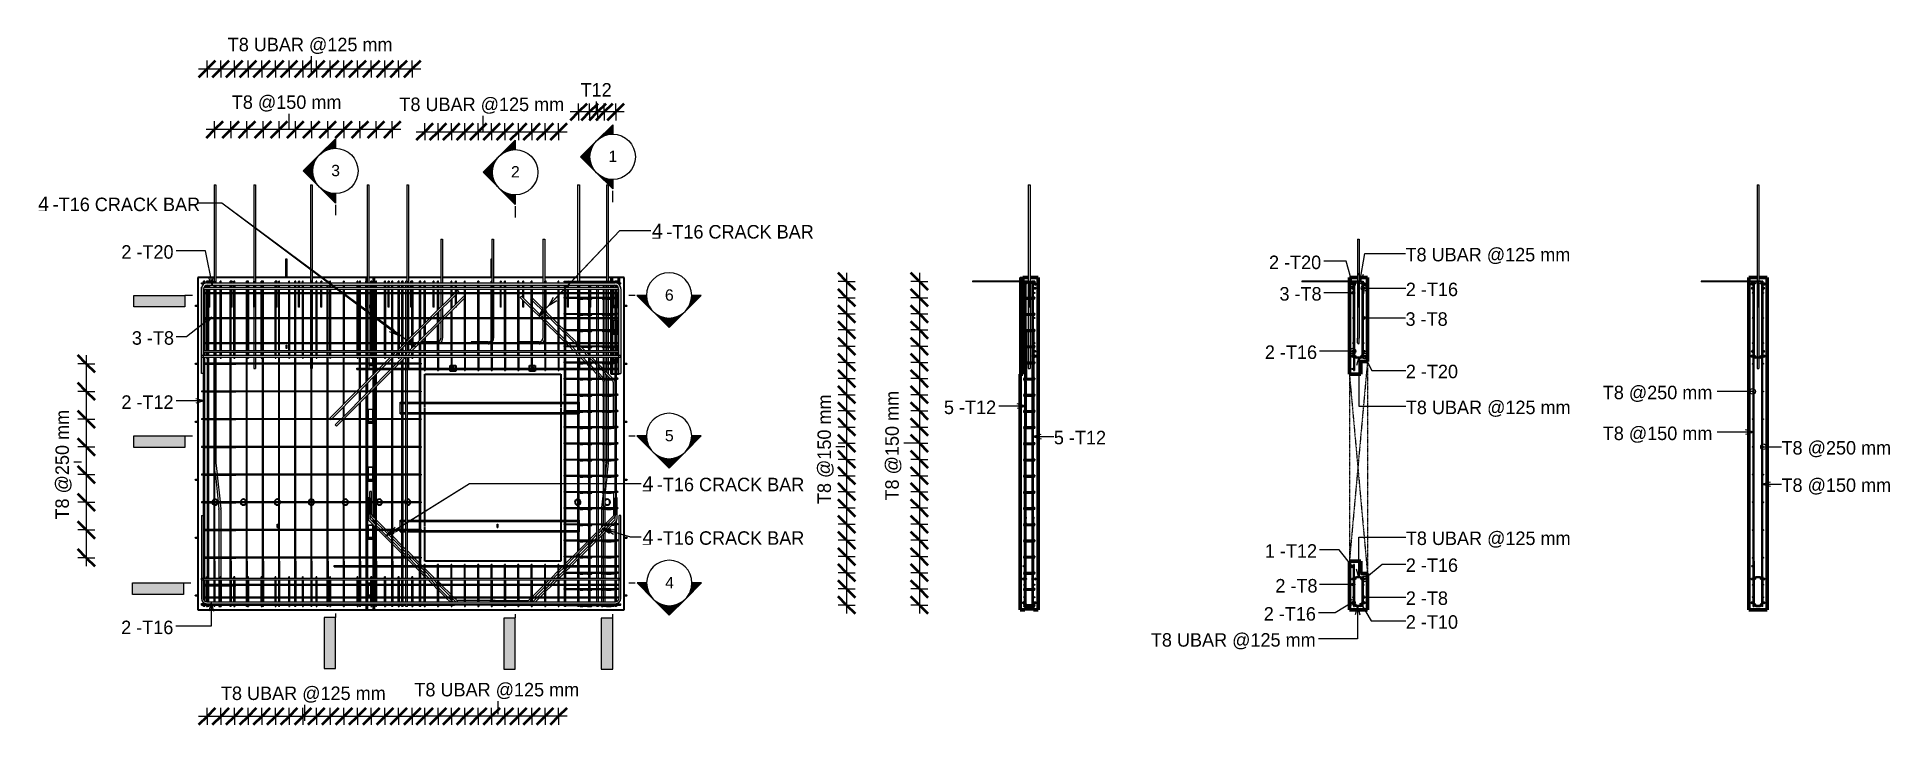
# Model space of a CAD drawing. Header units: millimetres. Extents: x 65464 to 98797, y 2255 to 31386.
# Drawn here: x 65464 to 81807, y 2255 to 8322 of the extents above.
import ezdxf

# ---------------------------------------------------------------- set-up
doc = ezdxf.new("R2010")
doc.units = ezdxf.units.MM
doc.linetypes.add('Dash', pattern=[6.36, 3.18, -3.18])
doc.linetypes.add('Overhead', pattern=[3.97, 2.38, -1.59])
for name, color, linetype, lineweight in [('A-ANNO-DIMS', 211, 'Continuous', 9), ('A-ANNO-DIMS-50', 211, 'Continuous', 9), ('A-FLOR-OVHD', 1, 'Overhead', 18), ('A-GENM', 13, 'Continuous', 18), ('A-WALL', 113, 'Continuous', 25), ('A-WALL-HDLN', 110, 'Dash', 25), ('G-ANNO-SYMB', 111, 'Continuous', 9), ('G-ANNO-TEXT', 231, 'Continuous', 9), ('S-BEAM', 12, 'Continuous', 18), ('S-RBAR', 171, 'Continuous', 18), ('S-RBAR-IDEN', 171, 'Continuous', 9)]:
    doc.layers.add(name, color=color, linetype=linetype, lineweight=lineweight)
doc.styles.add('Arial', font='arial.ttf', dxfattribs={"height": 100})
doc.styles.add('Arial_1', font='arial.ttf', dxfattribs={"height": 125})
doc.styles.add('Nirmala UI', font='Nirmala.ttf', dxfattribs={"height": 119.0625})
doc.dimstyles.new('Arc_Length_-_2_5mm_Arial', dxfattribs={"dimscale": 304.8, "dimtxt": 125.683673, "dimasz": 0.492126, "dimexe": 0.246063, "dimexo": 0.0625, "dimgap": 0.287073, "dimtad": 1, "dimdec": 4, "dimzin": 0, "dimdsep": 46, "dimtxsty": 'Arial', "dimblk1": 'OBLIQUE', "dimblk2": 'OBLIQUE', "dimsah": 1, "dimcen": 0.09, "dimdle": 0.246063, "dimazin": 0, "dimtfac": 1, "dimtdec": 4, "dimtix": 1, "dimtmove": 0, "dimatfit": 3, "dimfxl": 0.246063, "dimfxlon": 1, "dimtvp": 1, "dimtolj": 1, "dimtzin": 0, "dimarcsym": 2})
doc.dimstyles.new('Arc_Length_-_2_5mm_Arial_1', dxfattribs={"dimscale": 304.8, "dimtxt": 125.683673, "dimasz": 0.492126, "dimexe": 0.246063, "dimexo": 0.0625, "dimgap": 0.287073, "dimtad": 1, "dimdec": 4, "dimzin": 0, "dimdsep": 46, "dimtxsty": 'Nirmala UI', "dimblk1": 'OBLIQUE', "dimblk2": 'OBLIQUE', "dimsah": 1, "dimcen": 0.09, "dimdle": 0.246063, "dimazin": 0, "dimtfac": 1, "dimtdec": 4, "dimtix": 1, "dimtmove": 0, "dimatfit": 3, "dimfxl": 0.246063, "dimfxlon": 1, "dimtvp": 1, "dimtolj": 1, "dimtzin": 0, "dimarcsym": 2})
doc.dimstyles.new('Arc_Length_-_2_5mm_Arial_2', dxfattribs={"dimscale": 304.8, "dimtxt": 125.683673, "dimasz": 0.492126, "dimexe": 0.246063, "dimexo": 0.0625, "dimgap": 0.287073, "dimtad": 1, "dimdec": 4, "dimzin": 0, "dimdsep": 46, "dimtxsty": 'Arial_1', "dimblk1": 'OBLIQUE', "dimblk2": 'OBLIQUE', "dimsah": 1, "dimcen": 0.09, "dimdle": 0.246063, "dimazin": 0, "dimtfac": 1, "dimtdec": 4, "dimtix": 1, "dimtmove": 0, "dimatfit": 3, "dimfxl": 0.246063, "dimfxlon": 1, "dimtvp": 1, "dimtolj": 1, "dimtzin": 0, "dimarcsym": 2})
pattern_1 = [(45, (28502.74, 3162.41), (-125.724, 125.724), []), (45, (28502.74, 3352.91), (-125.724, 125.724), [])]

msp = doc.modelspace()

# ---------------------------------------------------------------- texts
at = {"layer": 'G-ANNO-SYMB', "char_height": 100, "width": 96.2025, "attachment_point": 1, "style": 'Arial'}
for s, insert in [('3', (68057.84463, 7194.57375)), ('1', (70503.6215, 7319.12242)), ('2', (69643.6215, 7183.2601)), ('6', (71001.48795, 6096.43945)), ('5', (71001.48795, 4856.43945)), ('4', (71003.67806, 3559.92043))]:
    msp.add_mtext(s, dxfattribs=dict(at, insert=insert))
at = {"layer": 'S-RBAR-IDEN', "char_height": 119.0625, "attachment_point": 1, "style": 'Nirmala UI'}
for s, insert, width in [('T8 UBAR @125 mm', (67145.50028, 8315.3285), 1787.763125), ('T12', (70257.67095, 7915.92051), 332.7003125), ('T8 @150 mm', (67181.43632, 7807.28855), 1218.565), ('T8 UBAR @125 mm', (68659.65303, 7787.83604), 1787.763125), ('2 -T16 CRACK BAR', (65468.56943, 6905.32125), 1699.5775), ('2 -T16 CRACK BAR', (70881.39454, 6663.74775), 1699.5775), ('2 -T20', (66207.29431, 6485.95836), 581.2234375), ('2 -T20', (76329.87852, 6394.08195), 581.2234375), ('T8 UBAR @125 mm', (77534.37477, 6462.43534), 1787.763125), ('3 -T8', (76422.37852, 6116.55908), 468.9871875), ('2 -T16', (77536.87477, 6155.42077), 581.2234375), ('3 -T8', (77534.37477, 5893.91543), 468.9871875), ('3 -T8', (66299.79431, 5727.27171), 468.9871875), ('2 -T16', (76293.60922, 5601.63236), 581.2234375), ('2 -T20', (77536.87477, 5431.41092), 581.2234375), ('T8 @250 mm', (79273.94768, 5246.50698), 1218.565), ('2 -T12', (66207.29431, 5161.55216), 581.2234375), ('5 -T12', (73462.74495, 5115.4796), 581.2234375), ('T8 UBAR @125 mm', (77536.87477, 5114.7644), 1787.763125), ('5 -T12', (74432.38267, 4848.75105), 581.2234375), ('T8 @150 mm', (79273.94768, 4886.09343), 1218.565), ('T8 @250 mm', (80850.67682, 4758.48229), 1218.565), ('2 -T16 CRACK BAR', (70797.83005, 4434.92346), 1699.5775), ('T8 @150 mm', (80850.67682, 4429.24986), 1218.565), ('2 -T16 CRACK BAR', (70797.83005, 3962.45623), 1699.5775), ('T8 UBAR @125 mm', (77536.87477, 3960.60966), 1787.763125), ('1 -T12', (76293.60922, 3848.65823), 581.2234375), ('2 -T16', (77536.87477, 3723.15517), 581.2234375), ('2 -T8', (76386.10922, 3541.68741), 468.9871875), ('2 -T8', (77536.87477, 3432.19129), 468.9871875), ('2 -T16', (76283.60922, 3293.7686), 581.2234375), ('2 -T16', (66205.29431, 3174.31189), 581.2234375), ('2 -T10', (77536.87477, 3222.14175), 581.2234375), ('T8 UBAR @125 mm', (75288.10922, 3063.94124), 1787.763125), ('T8 UBAR @125 mm', (68792.10535, 2625.43661), 1787.763125), ('T8 UBAR @125 mm', (67085.49236, 2593.41642), 1787.763125)]:
    msp.add_mtext(s, dxfattribs=dict(at, insert=insert, width=width))
at = {"layer": 'S-RBAR-IDEN', "char_height": 119.0625, "width": 1218.565, "attachment_point": 1, "rotation": 90, "style": 'Nirmala UI'}
for s, insert in [('T8 @150 mm', (72347.3069, 4202.52457)), ('T8 @150 mm', (72945.41731, 4234.28163)), ('T8 @250 mm', (65625.55719, 4066.46129))]:
    msp.add_mtext(s, dxfattribs=dict(at, insert=insert))

# ---------------------------------------------------------------- blocks, each defined once
blk = doc.blocks.new('loopbox down bent - Wire Loop-602462-Elevation Front')
at = {"layer": 'A-GENM'}
for p, q in [((66857, 3906), (66858, 3906)), ((66883, 3909), (66882, 3909)), ((66882, 3903), (66883, 3903))]:
    blk.add_line(p, q, dxfattribs=at)
at = {"layer": 'A-GENM', "flags": 128}
for points in [[(66857, 3906), (66859, 3908), (66860, 3909)], [(66860, 3903), (66858, 3904), (66857, 3906)], [(66882, 3909), (66870, 3909), (66862, 3909), (66860, 3909)], [(66860, 3909), (66864, 3909), (66875, 3909), (66882, 3909)], [(66882, 3903), (66870, 3903), (66862, 3903), (66860, 3903)], [(66860, 3903), (66864, 3903), (66875, 3903), (66882, 3903)]]:
    blk.add_lwpolyline(points, dxfattribs=at)
blk = doc.blocks.new('loopbox down bent - Wire Loop-600440-Elevation Front')
at = {"layer": 'A-GENM'}
for p, q in [((70645, 3909), (70643, 3909)), ((70643, 3903), (70645, 3903)), ((70669, 3906), (70668, 3906))]:
    blk.add_line(p, q, dxfattribs=at)
at = {"layer": 'A-GENM', "flags": 128}
for points in [[(70645, 3909), (70656, 3909), (70664, 3909), (70666, 3909)], [(70666, 3909), (70662, 3909), (70652, 3909), (70645, 3909)], [(70645, 3903), (70656, 3903), (70664, 3903), (70666, 3903)], [(70666, 3903), (70662, 3903), (70652, 3903), (70645, 3903)], [(70666, 3909), (70668, 3907), (70669, 3906)], [(70669, 3906), (70667, 3903), (70666, 3903)]]:
    blk.add_lwpolyline(points, dxfattribs=at)
blk = doc.blocks.new('loopbox down bent - Wire Loop-V1-Elevation Front')
at = {"layer": 'A-GENM'}
for p, q in [((68382, 4017), (68382, 3978)), ((68383, 4017), (68382, 4017)), ((68382, 3970), (68382, 3907)), ((68383, 4017), (68385, 4017)), ((68385, 4017), (68385, 3978)), ((68385, 4017), (68421, 4017)), ((68421, 4016), (68385, 4016)), ((68385, 3970), (68385, 3909)), ((68421, 4017), (68423, 4017)), ((68421, 4017), (68421, 3978)), ((68421, 3970), (68421, 3909)), ((68424, 4017), (68423, 4017)), ((68424, 3978), (68424, 4017)), ((68424, 3905), (68424, 3970)), ((68382, 3907), (68382, 3892)), ((68382, 3892), (68383, 3892)), ((68385, 3892), (68383, 3892)), ((68385, 3909), (68385, 3909)), ((68385, 3903), (68385, 3903)), ((68385, 3903), (68385, 3892)), ((68385, 3893), (68421, 3893)), ((68421, 3892), (68385, 3892)), ((68421, 3909), (68422, 3909)), ((68422, 3903), (68421, 3903)), ((68421, 3903), (68421, 3892)), ((68423, 3892), (68421, 3892)), ((68423, 3892), (68424, 3892)), ((68424, 3892), (68424, 3905))]:
    blk.add_line(p, q, dxfattribs=at)
at = {"layer": 'A-GENM', "flags": 128}
for points in [[(68381, 3906), (68383, 3908), (68385, 3909)], [(68385, 3903), (68382, 3904), (68381, 3906)], [(68422, 3909), (68418, 3909), (68407, 3909), (68395, 3909), (68387, 3909), (68385, 3909)], [(68385, 3903), (68389, 3903), (68399, 3903), (68411, 3903), (68420, 3903), (68422, 3903)], [(68422, 3909), (68424, 3907), (68425, 3906)], [(68425, 3906), (68423, 3903), (68422, 3903)]]:
    blk.add_lwpolyline(points, dxfattribs=at)
at = {"layer": 'A-GENM'}
for start_param, end_param in [(0.108567, 0.261799), (2.879793, 3.101861), (5.759587, 6.174619), (3.255247, 3.349095)]:
    blk.add_ellipse((68389, 3906), major_axis=(0, 3.04), ratio=0.992467, start_param=start_param, end_param=end_param, dxfattribs=at)
blk = doc.blocks.new('loopbox down bent - Wire Loop-V2-Elevation Front')
at = {"layer": 'A-GENM'}
for p, q in [((68382, 4528), (68382, 4467)), ((68383, 4528), (68382, 4528)), ((68382, 4459), (68382, 4418)), ((68382, 4418), (68382, 4403)), ((68383, 4528), (68385, 4528)), ((68385, 4528), (68385, 4467)), ((68385, 4528), (68421, 4528)), ((68421, 4527), (68385, 4527)), ((68385, 4459), (68385, 4420)), ((68385, 4420), (68385, 4420)), ((68385, 4414), (68385, 4414)), ((68385, 4414), (68385, 4403)), ((68421, 4528), (68423, 4528)), ((68421, 4528), (68421, 4467)), ((68421, 4459), (68421, 4420)), ((68421, 4420), (68422, 4420)), ((68422, 4414), (68421, 4414)), ((68421, 4414), (68421, 4403)), ((68424, 4528), (68423, 4528)), ((68424, 4467), (68424, 4528)), ((68424, 4416), (68424, 4459)), ((68424, 4403), (68424, 4416)), ((68382, 4403), (68383, 4403)), ((68385, 4403), (68383, 4403)), ((68385, 4404), (68421, 4404)), ((68421, 4403), (68385, 4403)), ((68423, 4403), (68421, 4403)), ((68423, 4403), (68424, 4403))]:
    blk.add_line(p, q, dxfattribs=at)
at = {"layer": 'A-GENM', "flags": 128}
for points in [[(68381, 4417), (68383, 4419), (68385, 4420)], [(68385, 4414), (68382, 4415), (68381, 4417)], [(68422, 4420), (68418, 4420), (68407, 4420), (68395, 4420), (68387, 4420), (68385, 4420)], [(68385, 4414), (68389, 4414), (68399, 4414), (68411, 4414), (68420, 4414), (68422, 4414)], [(68422, 4420), (68424, 4418), (68425, 4417)], [(68425, 4417), (68423, 4414), (68422, 4414)]]:
    blk.add_lwpolyline(points, dxfattribs=at)
at = {"layer": 'A-GENM'}
for start_param, end_param in [(0.108567, 0.261799), (2.879793, 3.101861), (5.759587, 6.174619), (3.255247, 3.349095)]:
    blk.add_ellipse((68389, 4417), major_axis=(0, 3.04), ratio=0.992467, start_param=start_param, end_param=end_param, dxfattribs=at)
blk = doc.blocks.new('loopbox down bent - Wire Loop-V3-Elevation Front')
at = {"layer": 'A-GENM'}
for p, q in [((68382, 5039), (68382, 4955)), ((68383, 5039), (68382, 5039)), ((68382, 4947), (68382, 4929)), ((68382, 4929), (68382, 4914)), ((68382, 4914), (68383, 4914)), ((68383, 5039), (68385, 5039)), ((68385, 4914), (68383, 4914)), ((68385, 5039), (68385, 4955)), ((68385, 5039), (68421, 5039)), ((68421, 5038), (68385, 5038)), ((68385, 4947), (68385, 4931)), ((68385, 4931), (68385, 4931)), ((68385, 4925), (68385, 4925)), ((68385, 4925), (68385, 4914)), ((68385, 4915), (68421, 4915)), ((68421, 4914), (68385, 4914)), ((68421, 5039), (68423, 5039)), ((68421, 5039), (68421, 4955)), ((68421, 4947), (68421, 4931)), ((68421, 4931), (68422, 4931)), ((68422, 4925), (68421, 4925)), ((68421, 4925), (68421, 4914)), ((68423, 4914), (68421, 4914)), ((68424, 5039), (68423, 5039)), ((68423, 4914), (68424, 4914)), ((68424, 4955), (68424, 5039)), ((68424, 4927), (68424, 4947)), ((68424, 4914), (68424, 4927))]:
    blk.add_line(p, q, dxfattribs=at)
at = {"layer": 'A-GENM', "flags": 128}
for points in [[(68381, 4928), (68383, 4930), (68385, 4931)], [(68385, 4925), (68382, 4926), (68381, 4928)], [(68422, 4931), (68418, 4931), (68407, 4931), (68395, 4931), (68387, 4931), (68385, 4931)], [(68385, 4925), (68389, 4925), (68399, 4925), (68411, 4925), (68420, 4925), (68422, 4925)], [(68422, 4931), (68424, 4929), (68425, 4928)], [(68425, 4928), (68423, 4925), (68422, 4925)]]:
    blk.add_lwpolyline(points, dxfattribs=at)
at = {"layer": 'A-GENM'}
for start_param, end_param in [(0.108567, 0.261799), (2.879793, 3.101861), (5.759587, 6.174619), (3.255247, 3.349095)]:
    blk.add_ellipse((68389, 4928), major_axis=(0, 3.04), ratio=0.992467, start_param=start_param, end_param=end_param, dxfattribs=at)
blk = doc.blocks.new('loopbox down bent - Wire Loop-V4-Elevation Front')
at = {"layer": 'A-GENM'}
for p, q in [((68391, 5426), (68421, 5426)), ((68421, 5425), (68391, 5425)), ((68421, 5541), (68421, 5517)), ((68421, 5497), (68421, 5444)), ((68422, 5436), (68421, 5436)), ((68421, 5436), (68421, 5425)), ((68423, 5425), (68421, 5425)), ((68423, 5436), (68422, 5436)), ((68423, 5425), (68424, 5425)), ((68424, 5517), (68424, 5541)), ((68424, 5444), (68424, 5497)), ((68424, 5425), (68424, 5436))]:
    blk.add_line(p, q, dxfattribs=at)
at = {"layer": 'A-GENM', "flags": 128}
blk.add_lwpolyline([(68391, 5436), (68399, 5436), (68411, 5436), (68420, 5436), (68422, 5436)], dxfattribs=at)
blk = doc.blocks.new('loopbox down bent - Wire Loop-V5-Elevation Front')
at = {"layer": 'A-GENM'}
for p, q in [((68382, 3506), (68382, 3495)), ((68383, 3506), (68382, 3506)), ((68382, 3487), (68382, 3396)), ((68383, 3506), (68385, 3506)), ((68385, 3506), (68385, 3495)), ((68385, 3506), (68407, 3506)), ((68407, 3505), (68385, 3505)), ((68385, 3487), (68385, 3398)), ((68415, 3506), (68421, 3506)), ((68421, 3505), (68415, 3505)), ((68421, 3506), (68423, 3506)), ((68421, 3506), (68421, 3495)), ((68421, 3487), (68421, 3398)), ((68424, 3506), (68423, 3506)), ((68424, 3495), (68424, 3506)), ((68424, 3394), (68424, 3487)), ((68382, 3396), (68382, 3385)), ((68385, 3398), (68385, 3398)), ((68385, 3392), (68385, 3392)), ((68385, 3392), (68385, 3385)), ((68421, 3398), (68422, 3398)), ((68422, 3392), (68421, 3392)), ((68421, 3392), (68421, 3385)), ((68424, 3385), (68424, 3394))]:
    blk.add_line(p, q, dxfattribs=at)
at = {"layer": 'A-GENM', "flags": 128}
for points in [[(68381, 3395), (68383, 3397), (68385, 3398)], [(68385, 3392), (68382, 3393), (68381, 3395)], [(68407, 3398), (68395, 3398), (68387, 3398), (68385, 3398)], [(68385, 3392), (68389, 3392), (68399, 3392), (68407, 3392)], [(68422, 3398), (68418, 3398), (68415, 3398)], [(68415, 3392), (68420, 3392), (68422, 3392)], [(68422, 3398), (68424, 3396), (68425, 3395)], [(68425, 3395), (68423, 3392), (68422, 3392)]]:
    blk.add_lwpolyline(points, dxfattribs=at)
at = {"layer": 'A-GENM'}
for start_param, end_param in [(0.108567, 0.261799), (2.879793, 3.101861), (5.759587, 6.174619), (3.255247, 3.349095)]:
    blk.add_ellipse((68389, 3395), major_axis=(0, 3.04), ratio=0.992467, start_param=start_param, end_param=end_param, dxfattribs=at)
blk = doc.blocks.new('loopbox down bent - Wire Loop-V6-Elevation Front')
at = {"layer": 'A-GENM'}
for p, q in [((68407, 6060), (68391, 6060)), ((68421, 6060), (68415, 6060)), ((68421, 6061), (68421, 5953)), ((68424, 5949), (68424, 6061)), ((68391, 5937), (68407, 5937)), ((68407, 5936), (68391, 5936)), ((68415, 5937), (68421, 5937)), ((68421, 5936), (68415, 5936)), ((68421, 5953), (68422, 5953)), ((68422, 5947), (68421, 5947)), ((68421, 5947), (68421, 5936)), ((68423, 5936), (68421, 5936)), ((68423, 5936), (68424, 5936)), ((68424, 5936), (68424, 5949))]:
    blk.add_line(p, q, dxfattribs=at)
at = {"layer": 'A-GENM', "flags": 128}
for points in [[(68407, 5953), (68395, 5953), (68391, 5953)], [(68391, 5947), (68399, 5947), (68407, 5947)], [(68422, 5953), (68418, 5953), (68415, 5953)], [(68415, 5947), (68420, 5947), (68422, 5947)], [(68422, 5953), (68424, 5951), (68425, 5950)], [(68425, 5950), (68423, 5947), (68422, 5947)]]:
    blk.add_lwpolyline(points, dxfattribs=at)
blk = doc.blocks.new('loopbox down bent - Wire Loop-V7-Elevation Front')
at = {"layer": 'A-GENM'}
for p, q in [((70542, 5824), (70542, 5742)), ((70543, 5824), (70542, 5824)), ((70542, 5726), (70542, 5713)), ((70543, 5824), (70545, 5824)), ((70545, 5824), (70545, 5742)), ((70545, 5824), (70562, 5824)), ((70562, 5823), (70545, 5823)), ((70545, 5726), (70545, 5715)), ((70574, 5824), (70581, 5824)), ((70581, 5823), (70574, 5823)), ((70581, 5824), (70583, 5824)), ((70581, 5824), (70581, 5742)), ((70581, 5734), (70581, 5715)), ((70584, 5824), (70583, 5824)), ((70584, 5742), (70584, 5824)), ((70584, 5711), (70584, 5734)), ((70542, 5713), (70542, 5699)), ((70542, 5699), (70543, 5699)), ((70545, 5699), (70543, 5699)), ((70545, 5715), (70545, 5715)), ((70545, 5709), (70545, 5709)), ((70545, 5709), (70545, 5699)), ((70545, 5700), (70562, 5700)), ((70562, 5699), (70545, 5699)), ((70574, 5700), (70581, 5700)), ((70581, 5699), (70574, 5699)), ((70581, 5715), (70582, 5715)), ((70582, 5709), (70581, 5709)), ((70581, 5709), (70581, 5699)), ((70583, 5699), (70581, 5699)), ((70583, 5699), (70584, 5699)), ((70584, 5699), (70584, 5711))]:
    blk.add_line(p, q, dxfattribs=at)
at = {"layer": 'A-GENM', "flags": 128}
for points in [[(70541, 5712), (70543, 5715), (70545, 5715)], [(70545, 5709), (70542, 5711), (70541, 5712)], [(70562, 5715), (70555, 5715), (70547, 5715), (70545, 5715)], [(70545, 5709), (70549, 5709), (70559, 5709), (70562, 5709)], [(70582, 5715), (70578, 5715), (70574, 5715)], [(70574, 5709), (70580, 5709), (70582, 5709)], [(70582, 5715), (70584, 5714), (70585, 5712)], [(70585, 5712), (70583, 5710), (70582, 5709)]]:
    blk.add_lwpolyline(points, dxfattribs=at)
at = {"layer": 'A-GENM'}
for start_param, end_param in [(0.108567, 0.261799), (2.879793, 3.101861), (5.759587, 6.174619), (3.255247, 3.349095)]:
    blk.add_ellipse((70549, 5712), major_axis=(0, 3.04), ratio=0.992467, start_param=start_param, end_param=end_param, dxfattribs=at)
blk = doc.blocks.new('loopbox down bent - Wire Loop-V8-Elevation Front')
at = {"layer": 'A-GENM'}
for p, q in [((70542, 5583), (70542, 5557)), ((70545, 5583), (70545, 5557)), ((70552, 5586), (70562, 5586)), ((70562, 5585), (70552, 5585)), ((70574, 5586), (70581, 5586)), ((70581, 5585), (70574, 5585)), ((70581, 5586), (70583, 5586)), ((70581, 5586), (70581, 5557)), ((70584, 5586), (70583, 5586)), ((70584, 5557), (70584, 5586)), ((70542, 5541), (70542, 5517)), ((70542, 5497), (70542, 5476)), ((70542, 5476), (70542, 5461)), ((70542, 5461), (70543, 5461)), ((70545, 5461), (70543, 5461)), ((70545, 5541), (70545, 5517)), ((70545, 5497), (70545, 5478)), ((70545, 5478), (70545, 5478)), ((70545, 5472), (70545, 5472)), ((70545, 5472), (70545, 5461)), ((70545, 5462), (70562, 5462)), ((70562, 5461), (70545, 5461)), ((70574, 5462), (70581, 5462)), ((70581, 5461), (70574, 5461)), ((70581, 5541), (70581, 5517)), ((70581, 5497), (70581, 5478)), ((70581, 5478), (70582, 5478)), ((70582, 5472), (70581, 5472)), ((70581, 5472), (70581, 5461)), ((70583, 5461), (70581, 5461)), ((70583, 5461), (70584, 5461)), ((70584, 5517), (70584, 5541)), ((70584, 5474), (70584, 5497)), ((70584, 5461), (70584, 5474))]:
    blk.add_line(p, q, dxfattribs=at)
at = {"layer": 'A-GENM', "flags": 128}
for points in [[(70541, 5475), (70543, 5477), (70545, 5478)], [(70545, 5472), (70542, 5473), (70541, 5475)], [(70562, 5478), (70555, 5478), (70547, 5478), (70545, 5478)], [(70545, 5472), (70549, 5472), (70559, 5472), (70562, 5472)], [(70582, 5478), (70578, 5478), (70574, 5478)], [(70574, 5472), (70580, 5472), (70582, 5472)], [(70582, 5478), (70584, 5476), (70585, 5475)], [(70585, 5475), (70583, 5472), (70582, 5472)]]:
    blk.add_lwpolyline(points, dxfattribs=at)
at = {"layer": 'A-GENM'}
for start_param, end_param in [(0.108567, 0.261799), (2.879793, 3.101861), (5.759587, 6.174619), (3.255247, 3.349095)]:
    blk.add_ellipse((70549, 5475), major_axis=(0, 3.04), ratio=0.992467, start_param=start_param, end_param=end_param, dxfattribs=at)
blk = doc.blocks.new('loopbox down bent - Wire Loop-V9-Elevation Front')
at = {"layer": 'A-GENM'}
for p, q in [((70562, 6060), (70547, 6060)), ((70581, 6060), (70574, 6060)), ((70581, 6061), (70581, 6027)), ((70584, 6027), (70584, 6061)), ((70542, 5940), (70542, 5936)), ((70542, 5936), (70543, 5936)), ((70545, 5936), (70543, 5936)), ((70545, 5940), (70545, 5936)), ((70545, 5937), (70562, 5937)), ((70562, 5936), (70545, 5936)), ((70574, 5937), (70581, 5937)), ((70581, 5936), (70574, 5936)), ((70581, 6019), (70581, 5953)), ((70581, 5953), (70582, 5953)), ((70582, 5947), (70581, 5947)), ((70581, 5947), (70581, 5936)), ((70583, 5936), (70581, 5936)), ((70583, 5936), (70584, 5936)), ((70584, 5949), (70584, 6019)), ((70584, 5936), (70584, 5949))]:
    blk.add_line(p, q, dxfattribs=at)
at = {"layer": 'A-GENM', "flags": 128}
for points in [[(70562, 5953), (70555, 5953), (70547, 5953)], [(70547, 5947), (70549, 5947), (70559, 5947), (70562, 5947)], [(70582, 5953), (70578, 5953), (70574, 5953)], [(70574, 5947), (70580, 5947), (70582, 5947)], [(70582, 5953), (70584, 5951), (70585, 5950)], [(70585, 5950), (70583, 5947), (70582, 5947)]]:
    blk.add_lwpolyline(points, dxfattribs=at)
at = {"layer": 'A-GENM'}
for start_param, end_param in [(0.108567, 0.261799), (2.879793, 3.101861), (5.759587, 6.174619), (3.255247, 3.349095)]:
    blk.add_ellipse((70549, 5950), major_axis=(0, 3.04), ratio=0.992467, start_param=start_param, end_param=end_param, dxfattribs=at)
blk = doc.blocks.new('RR spread anchor face based - RR-SA-1_4-160-614768-Elevation Front')
at = {"layer": 'A-GENM'}
for p, q in [((67660, 5602), (67660, 5605)), ((67660, 5605), (67666, 5605)), ((67660, 5577), (67660, 5602)), ((67660, 5602), (67666, 5602)), ((67660, 5575), (67660, 5577)), ((67660, 5577), (67666, 5577)), ((67666, 5575), (67660, 5575)), ((67666, 5605), (67666, 5602)), ((67666, 5602), (67666, 5577)), ((67666, 5577), (67666, 5575))]:
    blk.add_line(p, q, dxfattribs=at)
blk = doc.blocks.new('RR spread anchor face based - RR-SA-2_5-250-614728-Elevation Front')
at = {"layer": 'A-GENM'}
for p, q in [((67658, 6361), (67658, 6366)), ((67658, 6366), (67668, 6366)), ((67658, 6200), (67658, 6361)), ((67668, 6361), (67658, 6361)), ((67668, 6366), (67668, 6361)), ((67668, 6361), (67668, 6200))]:
    blk.add_line(p, q, dxfattribs=at)
blk = doc.blocks.new('RR spread anchor face based - RR-SA-2_5-250-V10-Elevation Front')
at = {"layer": 'A-GENM'}
for p, q in [((69468, 6361), (69468, 6366)), ((69468, 6366), (69475, 6366)), ((69468, 6200), (69468, 6361)), ((69475, 6361), (69468, 6361))]:
    blk.add_line(p, q, dxfattribs=at)
blk = doc.blocks.new('M_Linear Stiffener-Channel - C100X8-5344115-Elevation Front')
at = {"layer": 'S-BEAM'}
for p, q in [((68666, 4053), (68666, 4061)), ((68666, 4061), (68681, 4061)), ((68666, 4050), (68666, 4053)), ((68666, 4053), (68681, 4053)), ((68666, 3978), (68666, 4050)), ((68666, 4050), (68681, 4050)), ((68666, 3966), (68666, 3969)), ((68666, 3969), (68681, 3969)), ((68666, 3959), (68666, 3966)), ((68681, 3966), (68666, 3966)), ((68666, 3959), (68681, 3959)), ((68693, 4061), (68718, 4061)), ((68693, 4053), (68718, 4053)), ((68693, 4050), (68718, 4050)), ((68693, 3969), (68718, 3969)), ((68718, 3966), (68693, 3966)), ((68693, 3959), (68718, 3959)), ((68730, 4061), (68837, 4061)), ((68730, 4053), (68837, 4053)), ((68730, 4050), (68837, 4050)), ((68730, 3969), (68837, 3969)), ((68837, 3966), (68730, 3966)), ((68730, 3959), (68837, 3959)), ((68849, 4061), (70117, 4061)), ((68849, 4053), (70117, 4053)), ((68849, 4050), (70117, 4050)), ((68849, 3969), (70117, 3969)), ((70117, 3966), (68849, 3966)), ((68849, 3959), (70117, 3959)), ((70129, 4061), (70234, 4061)), ((70129, 4053), (70234, 4053)), ((70129, 4050), (70234, 4050)), ((70129, 3969), (70234, 3969)), ((70234, 3966), (70129, 3966)), ((70129, 3959), (70234, 3959)), ((70246, 4061), (70246, 4053)), ((70246, 4053), (70246, 4050)), ((70246, 4050), (70246, 4029)), ((70246, 4021), (70246, 3969)), ((70246, 3969), (70246, 3966)), ((70246, 3966), (70246, 3959))]:
    blk.add_line(p, q, dxfattribs=at)
blk = doc.blocks.new('M_Linear Stiffener-Channel - C100X8-V11-Elevation Front')
at = {"layer": 'S-BEAM'}
for p, q in [((68666, 5093), (68666, 5101)), ((68666, 5101), (68681, 5101)), ((68666, 5090), (68666, 5093)), ((68666, 5093), (68681, 5093)), ((68666, 5009), (68666, 5090)), ((68666, 5090), (68681, 5090)), ((68693, 5101), (68718, 5101)), ((68693, 5093), (68718, 5093)), ((68693, 5090), (68718, 5090)), ((68730, 5101), (68837, 5101)), ((68730, 5093), (68837, 5093)), ((68730, 5090), (68837, 5090)), ((68849, 5101), (70117, 5101)), ((68849, 5093), (70117, 5093)), ((68849, 5090), (70117, 5090)), ((70129, 5101), (70234, 5101)), ((70129, 5093), (70234, 5093)), ((70129, 5090), (70234, 5090)), ((70246, 5101), (70246, 5093)), ((70246, 5093), (70246, 5090)), ((70246, 5090), (70246, 5028)), ((68666, 5006), (68666, 5009)), ((68666, 5009), (68681, 5009)), ((68666, 4999), (68666, 5006)), ((68681, 5006), (68666, 5006)), ((68666, 4999), (68681, 4999)), ((68693, 5009), (68718, 5009)), ((68718, 5006), (68693, 5006)), ((68693, 4999), (68718, 4999)), ((68730, 5009), (68837, 5009)), ((68837, 5006), (68730, 5006)), ((68730, 4999), (68837, 4999)), ((68849, 5009), (70117, 5009)), ((70117, 5006), (68849, 5006)), ((68849, 4999), (70117, 4999)), ((70129, 5009), (70234, 5009)), ((70234, 5006), (70129, 5006)), ((70129, 4999), (70234, 4999)), ((70246, 5020), (70246, 5009)), ((70246, 5009), (70246, 5006)), ((70246, 5006), (70246, 4999))]:
    blk.add_line(p, q, dxfattribs=at)
blk = doc.blocks.new('loopbox down bent - Wire Loop-600440-Elevation Right2')
at = {"layer": 'A-GENM'}
h = blk.add_hatch(dxfattribs=at)
h.set_pattern_fill('FP_1', color=256, style=0, pattern_type=2)
h.set_pattern_definition(pattern_1)
h.paths.add_polyline_path([(30325, 5699), (30325, 5699), (30325, 5726), (30325, 5726), (30325, 5719)])
h.paths.add_polyline_path([(30325, 5742), (30325, 5742), (30325, 5824), (30325, 5824), (30325, 5749)])
for p, q in [((30325, 5742), (30325, 5824)), ((30325, 5824), (30325, 5824)), ((30325, 5824), (30325, 5742)), ((30329, 5824), (30325, 5824)), ((30325, 5824), (30325, 5823)), ((30325, 5823), (30329, 5823)), ((30325, 5699), (30325, 5726)), ((30325, 5726), (30325, 5699)), ((30329, 5700), (30325, 5700)), ((30325, 5700), (30325, 5699)), ((30325, 5699), (30325, 5699)), ((30325, 5699), (30329, 5699))]:
    blk.add_line(p, q, dxfattribs=at)
blk = doc.blocks.new('loopbox down bent - Wire Loop-V12-Elevation Right2')
at = {"layer": 'A-GENM'}
h = blk.add_hatch(dxfattribs=at)
h.set_pattern_fill('FP_1', color=256, style=0, pattern_type=2)
h.set_pattern_definition(pattern_1)
h.paths.add_polyline_path([(30325, 5461), (30325, 5583), (30325, 5583), (30325, 5461)])
for p, q in [((30325, 5461), (30325, 5583)), ((30325, 5583), (30325, 5461)), ((30328, 5462), (30325, 5462)), ((30325, 5462), (30325, 5461)), ((30325, 5461), (30325, 5461)), ((30325, 5461), (30328, 5461))]:
    blk.add_line(p, q, dxfattribs=at)
blk = doc.blocks.new('loopbox down bent - Wire Loop-V13-Elevation Right2')
at = {"layer": 'A-GENM'}
h = blk.add_hatch(dxfattribs=at)
h.set_pattern_fill('FP_1', color=256, style=0, pattern_type=2)
h.set_pattern_definition(pattern_1)
h.paths.add_polyline_path([(30325, 5936), (30325, 5936), (30325, 6011), (30325, 6011), (30325, 5956)])
h.paths.add_polyline_path([(30325, 6027), (30325, 6027), (30325, 6061), (30325, 6061), (30325, 6027)])
h = blk.add_hatch(dxfattribs=at)
h.set_pattern_fill('FP_1', color=256, style=0, pattern_type=2)
h.set_pattern_definition(pattern_1)
h.paths.add_polyline_path([(30325, 5936), (30329, 5936), (30329, 5937), (30325, 5937)])
for p, q in [((30325, 6027), (30325, 6061)), ((30325, 6061), (30325, 6061)), ((30325, 6061), (30325, 6027)), ((30329, 6061), (30325, 6061)), ((30325, 6061), (30325, 6060)), ((30325, 6060), (30329, 6060)), ((30325, 5936), (30325, 6011)), ((30325, 6011), (30325, 5936)), ((30329, 5937), (30325, 5937)), ((30325, 5937), (30325, 5936)), ((30325, 5936), (30325, 5936)), ((30325, 5936), (30329, 5936))]:
    blk.add_line(p, q, dxfattribs=at)
blk = doc.blocks.new('Detail View - M_Section Tail - Filled Horizontal-14034-Elevation Front')
at = {"layer": 'G-ANNO-SYMB'}
blk.add_hatch(color=256, dxfattribs=at).paths.add_polyline_path([(66768, 4703), (66768, 4803), (66318, 4803), (66318, 4703)])
for p, q in [((66318, 4703), (66318, 4803)), ((66318, 4803), (66768, 4803)), ((66768, 4803), (66768, 4703)), ((66768, 4703), (66318, 4703))]:
    blk.add_line(p, q, dxfattribs=at)
blk = doc.blocks.new('Detail View - M_Section Head - Filled SHOP DWG-600895-Elevation Front')
at = {"layer": 'G-ANNO-SYMB'}
h = blk.add_hatch(color=256, dxfattribs=at)
edge = h.paths.add_edge_path()
edge.add_line((70755, 4803), (70838, 4803))
edge.add_arc((71038, 4803), 200, 180, 225)
edge.add_line((70897, 4661), (70755, 4803))
h = blk.add_hatch(color=256, dxfattribs=at)
edge = h.paths.add_edge_path()
edge.add_line((71321, 4803), (71180, 4661))
edge.add_arc((71038, 4803), 200, 315, 360)
edge.add_line((71238, 4803), (71321, 4803))
h = blk.add_hatch(color=256, dxfattribs=at)
edge = h.paths.add_edge_path()
edge.add_line((71038, 4520), (70897, 4661))
edge.add_arc((71038, 4803), 200, 225, 270)
edge.add_line((71038, 4603), (71038, 4520))
h = blk.add_hatch(color=256, dxfattribs=at)
edge = h.paths.add_edge_path()
edge.add_line((71038, 4520), (71038, 4603))
edge.add_arc((71038, 4803), 200, 270, 315)
edge.add_line((71180, 4661), (71038, 4520))
for p, q in [((71038, 4520), (70755, 4803)), ((70838, 4803), (70755, 4803)), ((70755, 4803), (70897, 4661)), ((70838, 4803), (70755, 4803)), ((71038, 4520), (71321, 4803)), ((71180, 4661), (71321, 4803)), ((71238, 4803), (71321, 4803)), ((71321, 4803), (71238, 4803)), ((70897, 4661), (71038, 4520)), ((71038, 4520), (71180, 4661)), ((71038, 4603), (71038, 4520)), ((71038, 4520), (71038, 4603))]:
    blk.add_line(p, q, dxfattribs=at)
for start, end in [(360, 180), (180, 360), (180, 225), (315, 0), (225, 270), (270, 315)]:
    blk.add_arc((71038, 4803), 200, start, end, dxfattribs=at)
blk = doc.blocks.new('DIMBLOCK1-Elevation Front')
at = {"layer": 'A-ANNO-DIMS-50', "lineweight": 35}
for p, q in [((65897, 5440), (65822, 5515)), ((65897, 5440), (65972, 5365)), ((65897, 5196), (65822, 5271)), ((65897, 5196), (65972, 5121))]:
    blk.add_line(p, q, dxfattribs=at)
at = {"layer": 'A-ANNO-DIMS-50'}
for p, q in [((65897, 5440), (65822, 5440)), ((65897, 5515), (65897, 5196)), ((65897, 5440), (65972, 5440)), ((65897, 5196), (65822, 5196)), ((65897, 5196), (65972, 5196))]:
    blk.add_line(p, q, dxfattribs=at)
blk = doc.blocks.new('_Oblique')
at = {"color": 0, "linetype": 'ByBlock', "lineweight": -2}
blk.add_line((-0.5, -0.5), (0.5, 0.5), dxfattribs=at)
blk = doc.blocks.new('DIMBLOCK2-Elevation Front')
at = {"layer": 'A-ANNO-DIMS-50', "lineweight": 35}
for p, q in [((65897, 5196), (65822, 5271)), ((65897, 5196), (65972, 5121)), ((65897, 4951), (65822, 5026)), ((65897, 4951), (65972, 4876))]:
    blk.add_line(p, q, dxfattribs=at)
at = {"layer": 'A-ANNO-DIMS-50'}
for p, q in [((65897, 5196), (65822, 5196)), ((65897, 5196), (65897, 4951)), ((65897, 5196), (65972, 5196)), ((65897, 4951), (65822, 4951)), ((65897, 4951), (65972, 4951))]:
    blk.add_line(p, q, dxfattribs=at)
blk = doc.blocks.new('DIMBLOCK3-Elevation Front')
at = {"layer": 'A-ANNO-DIMS-50', "lineweight": 35}
for p, q in [((65897, 4951), (65822, 5026)), ((65897, 4951), (65972, 4876)), ((65897, 4707), (65822, 4782)), ((65897, 4707), (65972, 4632))]:
    blk.add_line(p, q, dxfattribs=at)
at = {"layer": 'A-ANNO-DIMS-50'}
for p, q in [((65897, 4951), (65822, 4951)), ((65897, 4951), (65897, 4707)), ((65897, 4951), (65972, 4951)), ((65897, 4707), (65822, 4707)), ((65897, 4707), (65972, 4707))]:
    blk.add_line(p, q, dxfattribs=at)
blk = doc.blocks.new('DIMBLOCK4-Elevation Front')
at = {"layer": 'A-ANNO-DIMS-50', "lineweight": 35}
for p, q in [((65897, 4707), (65822, 4782)), ((65897, 4707), (65972, 4632)), ((65897, 4463), (65822, 4538)), ((65897, 4463), (65972, 4388))]:
    blk.add_line(p, q, dxfattribs=at)
at = {"layer": 'A-ANNO-DIMS-50'}
for p, q in [((65897, 4707), (65822, 4707)), ((65897, 4707), (65897, 4463)), ((65897, 4707), (65972, 4707)), ((65897, 4463), (65822, 4463)), ((65897, 4463), (65972, 4463))]:
    blk.add_line(p, q, dxfattribs=at)
blk = doc.blocks.new('DIMBLOCK5-Elevation Front')
at = {"layer": 'A-ANNO-DIMS-50', "lineweight": 35}
for p, q in [((65897, 4463), (65822, 4538)), ((65897, 4463), (65972, 4388)), ((65897, 4218), (65822, 4293)), ((65897, 4218), (65972, 4143))]:
    blk.add_line(p, q, dxfattribs=at)
at = {"layer": 'A-ANNO-DIMS-50'}
for p, q in [((65897, 4463), (65822, 4463)), ((65897, 4463), (65897, 4218)), ((65897, 4463), (65972, 4463)), ((65897, 4218), (65822, 4218)), ((65897, 4218), (65972, 4218))]:
    blk.add_line(p, q, dxfattribs=at)
blk = doc.blocks.new('DIMBLOCK6-Elevation Front')
at = {"layer": 'A-ANNO-DIMS-50', "lineweight": 35}
for p, q in [((65897, 4218), (65822, 4293)), ((65897, 4218), (65972, 4143)), ((65897, 3974), (65822, 4049)), ((65897, 3974), (65972, 3899))]:
    blk.add_line(p, q, dxfattribs=at)
at = {"layer": 'A-ANNO-DIMS-50'}
for p, q in [((65897, 4218), (65822, 4218)), ((65897, 4218), (65897, 3974)), ((65897, 4218), (65972, 4218)), ((65897, 3974), (65822, 3974)), ((65897, 3974), (65972, 3974))]:
    blk.add_line(p, q, dxfattribs=at)
blk = doc.blocks.new('DIMBLOCK7-Elevation Front')
at = {"layer": 'A-ANNO-DIMS-50', "lineweight": 35}
for p, q in [((65897, 3974), (65822, 4049)), ((65897, 3974), (65972, 3899)), ((65897, 3729), (65822, 3804)), ((65897, 3729), (65972, 3654))]:
    blk.add_line(p, q, dxfattribs=at)
at = {"layer": 'A-ANNO-DIMS-50'}
for p, q in [((65897, 3974), (65822, 3974)), ((65897, 3974), (65897, 3654)), ((65897, 3974), (65972, 3974)), ((65897, 3729), (65822, 3729)), ((65897, 3729), (65972, 3729))]:
    blk.add_line(p, q, dxfattribs=at)
blk = doc.blocks.new('DIMBLOCK8-Elevation Front')
at = {"layer": 'A-ANNO-DIMS-50', "lineweight": 35}
for p, q in [((65897, 5440), (65822, 5515)), ((65897, 5440), (65972, 5365)), ((65897, 5196), (65822, 5271)), ((65897, 5196), (65972, 5121)), ((65897, 4951), (65822, 5026)), ((65897, 4951), (65972, 4876)), ((65897, 4707), (65822, 4782)), ((65897, 4707), (65972, 4632)), ((65897, 4463), (65822, 4538)), ((65897, 4463), (65972, 4388)), ((65897, 4218), (65822, 4293)), ((65897, 4218), (65972, 4143)), ((65897, 3974), (65822, 4049)), ((65897, 3974), (65972, 3899)), ((65897, 3729), (65822, 3804)), ((65897, 3729), (65972, 3654))]:
    blk.add_line(p, q, dxfattribs=at)
at = {"layer": 'A-ANNO-DIMS-50'}
for p, q in [((65897, 5440), (65822, 5440)), ((65897, 5515), (65897, 3654)), ((65897, 5515), (65897, 5196)), ((65897, 5440), (65972, 5440)), ((65897, 5196), (65822, 5196)), ((65897, 5196), (65897, 4951)), ((65897, 5196), (65972, 5196)), ((65897, 4951), (65822, 4951)), ((65897, 4951), (65897, 4707)), ((65897, 4951), (65972, 4951)), ((65897, 4707), (65822, 4707)), ((65897, 4707), (65897, 4463)), ((65897, 4707), (65972, 4707)), ((65897, 4463), (65822, 4463)), ((65897, 4463), (65897, 4218)), ((65897, 4463), (65972, 4463)), ((65897, 4218), (65822, 4218)), ((65897, 4218), (65897, 3974)), ((65897, 4218), (65972, 4218)), ((65897, 3974), (65822, 3974)), ((65897, 3974), (65897, 3654)), ((65897, 3974), (65972, 3974)), ((65897, 3729), (65822, 3729)), ((65897, 3729), (65972, 3729))]:
    blk.add_line(p, q, dxfattribs=at)
blk = doc.blocks.new('_None')
blk = doc.blocks.new('DIMBLOCK9-Elevation Front')
at = {"layer": 'A-ANNO-DIMS-50', "lineweight": 35}
for p, q in [((72604, 6166), (72529, 6241)), ((72604, 6023), (72529, 6098)), ((72604, 6166), (72679, 6091)), ((72604, 6023), (72679, 5948))]:
    blk.add_line(p, q, dxfattribs=at)
at = {"layer": 'A-ANNO-DIMS-50'}
for p, q in [((72604, 6241), (72604, 6023)), ((72604, 6166), (72529, 6166)), ((72604, 6166), (72679, 6166)), ((72604, 6023), (72529, 6023)), ((72604, 6023), (72679, 6023))]:
    blk.add_line(p, q, dxfattribs=at)
blk = doc.blocks.new('DIMBLOCK10-Elevation Front')
at = {"layer": 'A-ANNO-DIMS-50', "lineweight": 35}
for p, q in [((72604, 6023), (72529, 6098)), ((72604, 5880), (72529, 5955)), ((72604, 6023), (72679, 5948)), ((72604, 5880), (72679, 5805))]:
    blk.add_line(p, q, dxfattribs=at)
at = {"layer": 'A-ANNO-DIMS-50'}
for p, q in [((72604, 6023), (72529, 6023)), ((72604, 6023), (72604, 5880)), ((72604, 6023), (72679, 6023)), ((72604, 5880), (72529, 5880)), ((72604, 5880), (72679, 5880))]:
    blk.add_line(p, q, dxfattribs=at)
blk = doc.blocks.new('DIMBLOCK11-Elevation Front')
at = {"layer": 'A-ANNO-DIMS-50', "lineweight": 35}
for p, q in [((72604, 5880), (72529, 5955)), ((72604, 5738), (72529, 5813)), ((72604, 5880), (72679, 5805)), ((72604, 5738), (72679, 5663))]:
    blk.add_line(p, q, dxfattribs=at)
at = {"layer": 'A-ANNO-DIMS-50'}
for p, q in [((72604, 5880), (72529, 5880)), ((72604, 5738), (72529, 5738)), ((72604, 5880), (72604, 5738)), ((72604, 5880), (72679, 5880)), ((72604, 5738), (72679, 5738))]:
    blk.add_line(p, q, dxfattribs=at)
blk = doc.blocks.new('DIMBLOCK12-Elevation Front')
at = {"layer": 'A-ANNO-DIMS-50', "lineweight": 35}
for p, q in [((72604, 5738), (72529, 5813)), ((72604, 5738), (72679, 5663)), ((72604, 5595), (72529, 5670)), ((72604, 5595), (72679, 5520))]:
    blk.add_line(p, q, dxfattribs=at)
at = {"layer": 'A-ANNO-DIMS-50'}
for p, q in [((72604, 5738), (72529, 5738)), ((72604, 5738), (72604, 5595)), ((72604, 5738), (72679, 5738)), ((72604, 5595), (72529, 5595)), ((72604, 5595), (72679, 5595))]:
    blk.add_line(p, q, dxfattribs=at)
blk = doc.blocks.new('DIMBLOCK13-Elevation Front')
at = {"layer": 'A-ANNO-DIMS-50', "lineweight": 35}
for p, q in [((72604, 5595), (72529, 5670)), ((72604, 5595), (72679, 5520)), ((72604, 5452), (72529, 5527)), ((72604, 5452), (72679, 5377))]:
    blk.add_line(p, q, dxfattribs=at)
at = {"layer": 'A-ANNO-DIMS-50'}
for p, q in [((72604, 5595), (72529, 5595)), ((72604, 5595), (72604, 5452)), ((72604, 5595), (72679, 5595)), ((72604, 5452), (72529, 5452)), ((72604, 5452), (72679, 5452))]:
    blk.add_line(p, q, dxfattribs=at)
blk = doc.blocks.new('DIMBLOCK14-Elevation Front')
at = {"layer": 'A-ANNO-DIMS-50', "lineweight": 35}
for p, q in [((72604, 5452), (72529, 5527)), ((72604, 5452), (72679, 5377)), ((72604, 5310), (72529, 5385)), ((72604, 5310), (72679, 5235))]:
    blk.add_line(p, q, dxfattribs=at)
at = {"layer": 'A-ANNO-DIMS-50'}
for p, q in [((72604, 5452), (72529, 5452)), ((72604, 5452), (72604, 5310)), ((72604, 5452), (72679, 5452)), ((72604, 5310), (72529, 5310)), ((72604, 5310), (72679, 5310))]:
    blk.add_line(p, q, dxfattribs=at)
blk = doc.blocks.new('DIMBLOCK15-Elevation Front')
at = {"layer": 'A-ANNO-DIMS-50', "lineweight": 35}
for p, q in [((72604, 5310), (72529, 5385)), ((72604, 5167), (72529, 5242)), ((72604, 5310), (72679, 5235)), ((72604, 5167), (72679, 5092))]:
    blk.add_line(p, q, dxfattribs=at)
at = {"layer": 'A-ANNO-DIMS-50'}
for p, q in [((72604, 5310), (72529, 5310)), ((72604, 5310), (72604, 5167)), ((72604, 5310), (72679, 5310)), ((72604, 5167), (72529, 5167)), ((72604, 5167), (72679, 5167))]:
    blk.add_line(p, q, dxfattribs=at)
blk = doc.blocks.new('DIMBLOCK16-Elevation Front')
at = {"layer": 'A-ANNO-DIMS-50', "lineweight": 35}
for p, q in [((72604, 5167), (72529, 5242)), ((72604, 5024), (72529, 5099)), ((72604, 5167), (72679, 5092)), ((72604, 5024), (72679, 4949))]:
    blk.add_line(p, q, dxfattribs=at)
at = {"layer": 'A-ANNO-DIMS-50'}
for p, q in [((72604, 5167), (72529, 5167)), ((72604, 5167), (72604, 5024)), ((72604, 5167), (72679, 5167)), ((72604, 5024), (72529, 5024)), ((72604, 5024), (72679, 5024))]:
    blk.add_line(p, q, dxfattribs=at)
blk = doc.blocks.new('DIMBLOCK17-Elevation Front')
at = {"layer": 'A-ANNO-DIMS-50', "lineweight": 35}
for p, q in [((72604, 5024), (72529, 5099)), ((72604, 4881), (72529, 4956)), ((72604, 5024), (72679, 4949)), ((72604, 4881), (72679, 4806))]:
    blk.add_line(p, q, dxfattribs=at)
at = {"layer": 'A-ANNO-DIMS-50'}
for p, q in [((72604, 5024), (72529, 5024)), ((72604, 5024), (72604, 4881)), ((72604, 5024), (72679, 5024)), ((72604, 4881), (72529, 4881)), ((72604, 4881), (72679, 4881))]:
    blk.add_line(p, q, dxfattribs=at)
blk = doc.blocks.new('DIMBLOCK18-Elevation Front')
at = {"layer": 'A-ANNO-DIMS-50', "lineweight": 35}
for p, q in [((72604, 4881), (72529, 4956)), ((72604, 4739), (72529, 4814)), ((72604, 4881), (72679, 4806)), ((72604, 4739), (72679, 4664))]:
    blk.add_line(p, q, dxfattribs=at)
at = {"layer": 'A-ANNO-DIMS-50'}
for p, q in [((72604, 4881), (72529, 4881)), ((72604, 4881), (72604, 4739)), ((72604, 4881), (72679, 4881)), ((72604, 4739), (72529, 4739)), ((72604, 4739), (72679, 4739))]:
    blk.add_line(p, q, dxfattribs=at)
blk = doc.blocks.new('DIMBLOCK19-Elevation Front')
at = {"layer": 'A-ANNO-DIMS-50', "lineweight": 35}
for p, q in [((72604, 4739), (72529, 4814)), ((72604, 4596), (72529, 4671)), ((72604, 4739), (72679, 4664)), ((72604, 4596), (72679, 4521))]:
    blk.add_line(p, q, dxfattribs=at)
at = {"layer": 'A-ANNO-DIMS-50'}
for p, q in [((72604, 4739), (72529, 4739)), ((72604, 4596), (72529, 4596)), ((72604, 4739), (72604, 4596)), ((72604, 4739), (72679, 4739)), ((72604, 4596), (72679, 4596))]:
    blk.add_line(p, q, dxfattribs=at)
blk = doc.blocks.new('DIMBLOCK20-Elevation Front')
at = {"layer": 'A-ANNO-DIMS-50', "lineweight": 35}
for p, q in [((72604, 4596), (72529, 4671)), ((72604, 4596), (72679, 4521)), ((72604, 4453), (72529, 4528)), ((72604, 4453), (72679, 4378))]:
    blk.add_line(p, q, dxfattribs=at)
at = {"layer": 'A-ANNO-DIMS-50'}
for p, q in [((72604, 4596), (72529, 4596)), ((72604, 4596), (72604, 4453)), ((72604, 4596), (72679, 4596)), ((72604, 4453), (72529, 4453)), ((72604, 4453), (72679, 4453))]:
    blk.add_line(p, q, dxfattribs=at)
blk = doc.blocks.new('DIMBLOCK21-Elevation Front')
at = {"layer": 'A-ANNO-DIMS-50', "lineweight": 35}
for p, q in [((72604, 4453), (72529, 4528)), ((72604, 4453), (72679, 4378)), ((72604, 4311), (72529, 4386)), ((72604, 4311), (72679, 4236))]:
    blk.add_line(p, q, dxfattribs=at)
at = {"layer": 'A-ANNO-DIMS-50'}
for p, q in [((72604, 4453), (72529, 4453)), ((72604, 4453), (72604, 4311)), ((72604, 4453), (72679, 4453)), ((72604, 4311), (72529, 4311)), ((72604, 4311), (72679, 4311))]:
    blk.add_line(p, q, dxfattribs=at)
blk = doc.blocks.new('DIMBLOCK22-Elevation Front')
at = {"layer": 'A-ANNO-DIMS-50', "lineweight": 35}
for p, q in [((72604, 4311), (72529, 4386)), ((72604, 4311), (72679, 4236)), ((72604, 4168), (72529, 4243)), ((72604, 4168), (72679, 4093))]:
    blk.add_line(p, q, dxfattribs=at)
at = {"layer": 'A-ANNO-DIMS-50'}
for p, q in [((72604, 4311), (72529, 4311)), ((72604, 4311), (72604, 4168)), ((72604, 4311), (72679, 4311)), ((72604, 4168), (72529, 4168)), ((72604, 4168), (72679, 4168))]:
    blk.add_line(p, q, dxfattribs=at)
blk = doc.blocks.new('DIMBLOCK23-Elevation Front')
at = {"layer": 'A-ANNO-DIMS-50', "lineweight": 35}
for p, q in [((72604, 4168), (72529, 4243)), ((72604, 4025), (72529, 4100)), ((72604, 4168), (72679, 4093)), ((72604, 4025), (72679, 3950))]:
    blk.add_line(p, q, dxfattribs=at)
at = {"layer": 'A-ANNO-DIMS-50'}
for p, q in [((72604, 4168), (72529, 4168)), ((72604, 4168), (72604, 4025)), ((72604, 4168), (72679, 4168)), ((72604, 4025), (72529, 4025)), ((72604, 4025), (72679, 4025))]:
    blk.add_line(p, q, dxfattribs=at)
blk = doc.blocks.new('DIMBLOCK24-Elevation Front')
at = {"layer": 'A-ANNO-DIMS-50', "lineweight": 35}
for p, q in [((72604, 4025), (72529, 4100)), ((72604, 3883), (72529, 3958)), ((72604, 4025), (72679, 3950)), ((72604, 3883), (72679, 3808))]:
    blk.add_line(p, q, dxfattribs=at)
at = {"layer": 'A-ANNO-DIMS-50'}
for p, q in [((72604, 4025), (72529, 4025)), ((72604, 4025), (72604, 3883)), ((72604, 4025), (72679, 4025)), ((72604, 3883), (72529, 3883)), ((72604, 3883), (72679, 3883))]:
    blk.add_line(p, q, dxfattribs=at)
blk = doc.blocks.new('DIMBLOCK25-Elevation Front')
at = {"layer": 'A-ANNO-DIMS-50', "lineweight": 35}
for p, q in [((72604, 3883), (72529, 3958)), ((72604, 3740), (72529, 3815)), ((72604, 3883), (72679, 3808)), ((72604, 3740), (72679, 3665))]:
    blk.add_line(p, q, dxfattribs=at)
at = {"layer": 'A-ANNO-DIMS-50'}
for p, q in [((72604, 3883), (72529, 3883)), ((72604, 3883), (72604, 3740)), ((72604, 3883), (72679, 3883)), ((72604, 3740), (72529, 3740)), ((72604, 3740), (72679, 3740))]:
    blk.add_line(p, q, dxfattribs=at)
blk = doc.blocks.new('DIMBLOCK26-Elevation Front')
at = {"layer": 'A-ANNO-DIMS-50', "lineweight": 35}
for p, q in [((72604, 3740), (72529, 3815)), ((72604, 3597), (72529, 3672)), ((72604, 3740), (72679, 3665)), ((72604, 3597), (72679, 3522))]:
    blk.add_line(p, q, dxfattribs=at)
at = {"layer": 'A-ANNO-DIMS-50'}
for p, q in [((72604, 3740), (72529, 3740)), ((72604, 3597), (72529, 3597)), ((72604, 3740), (72604, 3597)), ((72604, 3740), (72679, 3740)), ((72604, 3597), (72679, 3597))]:
    blk.add_line(p, q, dxfattribs=at)
blk = doc.blocks.new('DIMBLOCK27-Elevation Front')
at = {"layer": 'A-ANNO-DIMS-50', "lineweight": 35}
for p, q in [((72604, 3597), (72529, 3672)), ((72604, 3597), (72679, 3522)), ((72604, 3454), (72529, 3529)), ((72604, 3454), (72679, 3379))]:
    blk.add_line(p, q, dxfattribs=at)
at = {"layer": 'A-ANNO-DIMS-50'}
for p, q in [((72604, 3597), (72529, 3597)), ((72604, 3597), (72604, 3454)), ((72604, 3597), (72679, 3597)), ((72604, 3454), (72529, 3454)), ((72604, 3454), (72679, 3454))]:
    blk.add_line(p, q, dxfattribs=at)
blk = doc.blocks.new('DIMBLOCK28-Elevation Front')
at = {"layer": 'A-ANNO-DIMS-50', "lineweight": 35}
for p, q in [((72604, 3454), (72529, 3529)), ((72604, 3454), (72679, 3379)), ((72604, 3312), (72529, 3387)), ((72604, 3312), (72679, 3237))]:
    blk.add_line(p, q, dxfattribs=at)
at = {"layer": 'A-ANNO-DIMS-50'}
for p, q in [((72604, 3454), (72529, 3454)), ((72604, 3454), (72604, 3237)), ((72604, 3454), (72679, 3454)), ((72604, 3312), (72529, 3312)), ((72604, 3312), (72679, 3312))]:
    blk.add_line(p, q, dxfattribs=at)
blk = doc.blocks.new('DIMBLOCK29-Elevation Front')
at = {"layer": 'A-ANNO-DIMS-50', "lineweight": 35}
for p, q in [((72604, 6166), (72529, 6241)), ((72604, 6023), (72529, 6098)), ((72604, 6166), (72679, 6091)), ((72604, 5880), (72529, 5955)), ((72604, 6023), (72679, 5948)), ((72604, 5738), (72529, 5813)), ((72604, 5880), (72679, 5805)), ((72604, 5738), (72679, 5663)), ((72604, 5595), (72529, 5670)), ((72604, 5595), (72679, 5520)), ((72604, 5452), (72529, 5527)), ((72604, 5452), (72679, 5377)), ((72604, 5310), (72529, 5385)), ((72604, 5167), (72529, 5242)), ((72604, 5310), (72679, 5235)), ((72604, 5024), (72529, 5099)), ((72604, 5167), (72679, 5092)), ((72604, 4881), (72529, 4956)), ((72604, 5024), (72679, 4949)), ((72604, 4739), (72529, 4814)), ((72604, 4881), (72679, 4806)), ((72604, 4596), (72529, 4671)), ((72604, 4739), (72679, 4664)), ((72604, 4596), (72679, 4521)), ((72604, 4453), (72529, 4528)), ((72604, 4453), (72679, 4378)), ((72604, 4311), (72529, 4386)), ((72604, 4311), (72679, 4236)), ((72604, 4168), (72529, 4243)), ((72604, 4025), (72529, 4100)), ((72604, 4168), (72679, 4093)), ((72604, 3883), (72529, 3958)), ((72604, 4025), (72679, 3950)), ((72604, 3740), (72529, 3815)), ((72604, 3883), (72679, 3808)), ((72604, 3597), (72529, 3672)), ((72604, 3740), (72679, 3665)), ((72604, 3597), (72679, 3522)), ((72604, 3454), (72529, 3529)), ((72604, 3454), (72679, 3379)), ((72604, 3312), (72529, 3387)), ((72604, 3312), (72679, 3237))]:
    blk.add_line(p, q, dxfattribs=at)
at = {"layer": 'A-ANNO-DIMS-50'}
for p, q in [((72604, 6241), (72604, 3237)), ((72604, 6241), (72604, 6023)), ((72604, 6166), (72529, 6166)), ((72604, 6166), (72679, 6166)), ((72604, 6023), (72529, 6023)), ((72604, 6023), (72604, 5880)), ((72604, 6023), (72679, 6023)), ((72604, 5880), (72529, 5880)), ((72604, 5738), (72529, 5738)), ((72604, 5880), (72604, 5738)), ((72604, 5880), (72679, 5880)), ((72604, 5738), (72604, 5595)), ((72604, 5738), (72679, 5738)), ((72604, 5595), (72529, 5595)), ((72604, 5595), (72604, 5452)), ((72604, 5595), (72679, 5595)), ((72604, 5452), (72529, 5452)), ((72604, 5452), (72604, 5310)), ((72604, 5452), (72679, 5452)), ((72604, 5310), (72529, 5310)), ((72604, 5310), (72604, 5167)), ((72604, 5310), (72679, 5310)), ((72604, 5167), (72529, 5167)), ((72604, 5167), (72604, 5024)), ((72604, 5167), (72679, 5167)), ((72604, 5024), (72529, 5024)), ((72604, 5024), (72604, 4881)), ((72604, 5024), (72679, 5024)), ((72604, 4881), (72529, 4881)), ((72604, 4881), (72604, 4739)), ((72604, 4881), (72679, 4881)), ((72604, 4739), (72529, 4739)), ((72604, 4596), (72529, 4596)), ((72604, 4739), (72604, 4596)), ((72604, 4739), (72679, 4739)), ((72604, 4596), (72604, 4453)), ((72604, 4596), (72679, 4596)), ((72604, 4453), (72529, 4453)), ((72604, 4453), (72604, 4311)), ((72604, 4453), (72679, 4453)), ((72604, 4311), (72529, 4311)), ((72604, 4311), (72604, 4168)), ((72604, 4311), (72679, 4311)), ((72604, 4168), (72529, 4168)), ((72604, 4168), (72604, 4025)), ((72604, 4168), (72679, 4168)), ((72604, 4025), (72529, 4025)), ((72604, 4025), (72604, 3883)), ((72604, 4025), (72679, 4025)), ((72604, 3883), (72529, 3883)), ((72604, 3883), (72604, 3740)), ((72604, 3883), (72679, 3883)), ((72604, 3740), (72529, 3740)), ((72604, 3597), (72529, 3597)), ((72604, 3740), (72604, 3597)), ((72604, 3740), (72679, 3740)), ((72604, 3597), (72604, 3454)), ((72604, 3597), (72679, 3597)), ((72604, 3454), (72529, 3454)), ((72604, 3454), (72604, 3237)), ((72604, 3454), (72679, 3454)), ((72604, 3312), (72529, 3312)), ((72604, 3312), (72679, 3312))]:
    blk.add_line(p, q, dxfattribs=at)
blk = doc.blocks.new('DIMBLOCK30-Elevation Front')
at = {"layer": 'A-ANNO-DIMS-50', "lineweight": 35}
for p, q in [((68454, 7505), (68529, 7580)), ((68597, 7505), (68672, 7580)), ((68454, 7505), (68379, 7430)), ((68597, 7505), (68522, 7430))]:
    blk.add_line(p, q, dxfattribs=at)
at = {"layer": 'A-ANNO-DIMS-50'}
for p, q in [((68454, 7505), (68454, 7580)), ((68597, 7505), (68597, 7580)), ((68672, 7505), (68454, 7505)), ((68454, 7505), (68454, 7430)), ((68597, 7505), (68597, 7430))]:
    blk.add_line(p, q, dxfattribs=at)
blk = doc.blocks.new('DIMBLOCK31-Elevation Front')
at = {"layer": 'A-ANNO-DIMS-50', "lineweight": 35}
for p, q in [((68312, 7505), (68387, 7580)), ((68454, 7505), (68529, 7580)), ((68312, 7505), (68237, 7430)), ((68454, 7505), (68379, 7430))]:
    blk.add_line(p, q, dxfattribs=at)
at = {"layer": 'A-ANNO-DIMS-50'}
for p, q in [((68312, 7505), (68312, 7580)), ((68454, 7505), (68454, 7580)), ((68454, 7505), (68312, 7505)), ((68312, 7505), (68312, 7430)), ((68454, 7505), (68454, 7430))]:
    blk.add_line(p, q, dxfattribs=at)
blk = doc.blocks.new('DIMBLOCK32-Elevation Front')
at = {"layer": 'A-ANNO-DIMS-50', "lineweight": 35}
for p, q in [((68169, 7505), (68244, 7580)), ((68312, 7505), (68387, 7580)), ((68169, 7505), (68094, 7430)), ((68312, 7505), (68237, 7430))]:
    blk.add_line(p, q, dxfattribs=at)
at = {"layer": 'A-ANNO-DIMS-50'}
for p, q in [((68169, 7505), (68169, 7580)), ((68312, 7505), (68312, 7580)), ((68312, 7505), (68169, 7505)), ((68169, 7505), (68169, 7430)), ((68312, 7505), (68312, 7430))]:
    blk.add_line(p, q, dxfattribs=at)
blk = doc.blocks.new('DIMBLOCK33-Elevation Front')
at = {"layer": 'A-ANNO-DIMS-50', "lineweight": 35}
for p, q in [((68027, 7505), (68102, 7580)), ((68169, 7505), (68244, 7580)), ((68027, 7505), (67952, 7430)), ((68169, 7505), (68094, 7430))]:
    blk.add_line(p, q, dxfattribs=at)
at = {"layer": 'A-ANNO-DIMS-50'}
for p, q in [((68027, 7505), (68027, 7580)), ((68169, 7505), (68169, 7580)), ((68169, 7505), (68027, 7505)), ((68027, 7505), (68027, 7430)), ((68169, 7505), (68169, 7430))]:
    blk.add_line(p, q, dxfattribs=at)
blk = doc.blocks.new('DIMBLOCK34-Elevation Front')
at = {"layer": 'A-ANNO-DIMS-50', "lineweight": 35}
for p, q in [((67884, 7505), (67959, 7580)), ((68027, 7505), (68102, 7580)), ((67884, 7505), (67809, 7430)), ((68027, 7505), (67952, 7430))]:
    blk.add_line(p, q, dxfattribs=at)
at = {"layer": 'A-ANNO-DIMS-50'}
for p, q in [((67884, 7505), (67884, 7580)), ((68027, 7505), (68027, 7580)), ((68027, 7505), (67884, 7505)), ((67884, 7505), (67884, 7430)), ((68027, 7505), (68027, 7430))]:
    blk.add_line(p, q, dxfattribs=at)
blk = doc.blocks.new('DIMBLOCK35-Elevation Front')
at = {"layer": 'A-ANNO-DIMS-50', "lineweight": 35}
for p, q in [((67742, 7505), (67817, 7580)), ((67884, 7505), (67959, 7580)), ((67742, 7505), (67667, 7430)), ((67884, 7505), (67809, 7430))]:
    blk.add_line(p, q, dxfattribs=at)
at = {"layer": 'A-ANNO-DIMS-50'}
for p, q in [((67742, 7505), (67742, 7580)), ((67884, 7505), (67884, 7580)), ((67884, 7505), (67742, 7505)), ((67742, 7505), (67742, 7430)), ((67884, 7505), (67884, 7430))]:
    blk.add_line(p, q, dxfattribs=at)
blk = doc.blocks.new('DIMBLOCK36-Elevation Front')
at = {"layer": 'A-ANNO-DIMS-50', "lineweight": 35}
for p, q in [((67599, 7505), (67674, 7580)), ((67742, 7505), (67817, 7580)), ((67599, 7505), (67524, 7430)), ((67742, 7505), (67667, 7430))]:
    blk.add_line(p, q, dxfattribs=at)
at = {"layer": 'A-ANNO-DIMS-50'}
for p, q in [((67599, 7505), (67599, 7580)), ((67742, 7505), (67742, 7580)), ((67742, 7505), (67599, 7505)), ((67599, 7505), (67599, 7430)), ((67742, 7505), (67742, 7430))]:
    blk.add_line(p, q, dxfattribs=at)
blk = doc.blocks.new('DIMBLOCK37-Elevation Front')
at = {"layer": 'A-ANNO-DIMS-50', "lineweight": 35}
for p, q in [((67457, 7505), (67532, 7580)), ((67599, 7505), (67674, 7580)), ((67457, 7505), (67382, 7430)), ((67599, 7505), (67524, 7430))]:
    blk.add_line(p, q, dxfattribs=at)
at = {"layer": 'A-ANNO-DIMS-50'}
for p, q in [((67457, 7505), (67457, 7580)), ((67599, 7505), (67599, 7580)), ((67599, 7505), (67457, 7505)), ((67457, 7505), (67457, 7430)), ((67599, 7505), (67599, 7430))]:
    blk.add_line(p, q, dxfattribs=at)
blk = doc.blocks.new('DIMBLOCK38-Elevation Front')
at = {"layer": 'A-ANNO-DIMS-50', "lineweight": 35}
for p, q in [((67314, 7505), (67389, 7580)), ((67457, 7505), (67532, 7580)), ((67314, 7505), (67239, 7430)), ((67457, 7505), (67382, 7430))]:
    blk.add_line(p, q, dxfattribs=at)
at = {"layer": 'A-ANNO-DIMS-50'}
for p, q in [((67314, 7505), (67314, 7580)), ((67457, 7505), (67457, 7580)), ((67457, 7505), (67314, 7505)), ((67314, 7505), (67314, 7430)), ((67457, 7505), (67457, 7430))]:
    blk.add_line(p, q, dxfattribs=at)
blk = doc.blocks.new('DIMBLOCK39-Elevation Front')
at = {"layer": 'A-ANNO-DIMS-50', "lineweight": 35}
for p, q in [((67172, 7505), (67247, 7580)), ((67314, 7505), (67389, 7580)), ((67172, 7505), (67097, 7430)), ((67314, 7505), (67239, 7430))]:
    blk.add_line(p, q, dxfattribs=at)
at = {"layer": 'A-ANNO-DIMS-50'}
for p, q in [((67172, 7505), (67172, 7580)), ((67314, 7505), (67314, 7580)), ((67314, 7505), (67172, 7505)), ((67172, 7505), (67172, 7430)), ((67314, 7505), (67314, 7430))]:
    blk.add_line(p, q, dxfattribs=at)
blk = doc.blocks.new('DIMBLOCK40-Elevation Front')
at = {"layer": 'A-ANNO-DIMS-50', "lineweight": 35}
for p, q in [((67029, 7505), (67104, 7580)), ((67172, 7505), (67247, 7580)), ((67029, 7505), (66954, 7430)), ((67172, 7505), (67097, 7430))]:
    blk.add_line(p, q, dxfattribs=at)
at = {"layer": 'A-ANNO-DIMS-50'}
for p, q in [((67029, 7505), (67029, 7580)), ((67172, 7505), (67172, 7580)), ((67172, 7505), (66954, 7505)), ((67029, 7505), (67029, 7430)), ((67172, 7505), (67172, 7430))]:
    blk.add_line(p, q, dxfattribs=at)
blk = doc.blocks.new('DIMBLOCK41-Elevation Front')
at = {"layer": 'A-ANNO-DIMS-50', "lineweight": 35}
for p, q in [((67029, 7505), (67104, 7580)), ((67172, 7505), (67247, 7580)), ((67314, 7505), (67389, 7580)), ((67457, 7505), (67532, 7580)), ((67599, 7505), (67674, 7580)), ((67742, 7505), (67817, 7580)), ((67884, 7505), (67959, 7580)), ((68027, 7505), (68102, 7580)), ((68169, 7505), (68244, 7580)), ((68312, 7505), (68387, 7580)), ((68454, 7505), (68529, 7580)), ((68597, 7505), (68672, 7580)), ((67029, 7505), (66954, 7430)), ((67172, 7505), (67097, 7430)), ((67314, 7505), (67239, 7430)), ((67457, 7505), (67382, 7430)), ((67599, 7505), (67524, 7430)), ((67742, 7505), (67667, 7430)), ((67884, 7505), (67809, 7430)), ((68027, 7505), (67952, 7430)), ((68169, 7505), (68094, 7430)), ((68312, 7505), (68237, 7430)), ((68454, 7505), (68379, 7430)), ((68597, 7505), (68522, 7430))]:
    blk.add_line(p, q, dxfattribs=at)
at = {"layer": 'A-ANNO-DIMS-50'}
for p, q in [((67029, 7505), (67029, 7580)), ((67172, 7505), (67172, 7580)), ((67314, 7505), (67314, 7580)), ((67457, 7505), (67457, 7580)), ((67599, 7505), (67599, 7580)), ((67742, 7505), (67742, 7580)), ((67884, 7505), (67884, 7580)), ((68027, 7505), (68027, 7580)), ((68169, 7505), (68169, 7580)), ((68312, 7505), (68312, 7580)), ((68454, 7505), (68454, 7580)), ((68597, 7505), (68597, 7580)), ((68672, 7505), (66954, 7505)), ((67172, 7505), (66954, 7505)), ((67029, 7505), (67029, 7430)), ((67314, 7505), (67172, 7505)), ((67172, 7505), (67172, 7430)), ((67457, 7505), (67314, 7505)), ((67314, 7505), (67314, 7430)), ((67599, 7505), (67457, 7505)), ((67457, 7505), (67457, 7430)), ((67742, 7505), (67599, 7505)), ((67599, 7505), (67599, 7430)), ((67884, 7505), (67742, 7505)), ((67742, 7505), (67742, 7430)), ((68027, 7505), (67884, 7505)), ((67884, 7505), (67884, 7430)), ((68169, 7505), (68027, 7505)), ((68027, 7505), (68027, 7430)), ((68312, 7505), (68169, 7505)), ((68169, 7505), (68169, 7430)), ((68454, 7505), (68312, 7505)), ((68312, 7505), (68312, 7430)), ((68672, 7505), (68454, 7505)), ((68454, 7505), (68454, 7430)), ((68597, 7505), (68597, 7430))]:
    blk.add_line(p, q, dxfattribs=at)
blk = doc.blocks.new('DIMBLOCK42-Elevation Front')
at = {"layer": 'A-ANNO-DIMS-50', "lineweight": 35}
for p, q in [((68883, 7486), (68958, 7561)), ((69001, 7486), (69076, 7561)), ((68883, 7486), (68808, 7411)), ((69001, 7486), (68926, 7411))]:
    blk.add_line(p, q, dxfattribs=at)
at = {"layer": 'A-ANNO-DIMS-50'}
for p, q in [((68883, 7486), (68883, 7561)), ((69001, 7486), (69001, 7561)), ((68808, 7486), (69001, 7486)), ((68883, 7486), (68883, 7411)), ((69001, 7486), (69001, 7411))]:
    blk.add_line(p, q, dxfattribs=at)
blk = doc.blocks.new('DIMBLOCK43-Elevation Front')
at = {"layer": 'A-ANNO-DIMS-50', "lineweight": 35}
for p, q in [((69001, 7486), (69076, 7561)), ((69119, 7486), (69194, 7561)), ((69001, 7486), (68926, 7411)), ((69119, 7486), (69044, 7411))]:
    blk.add_line(p, q, dxfattribs=at)
at = {"layer": 'A-ANNO-DIMS-50'}
for p, q in [((69001, 7486), (69001, 7561)), ((69119, 7486), (69119, 7561)), ((69001, 7486), (69119, 7486)), ((69001, 7486), (69001, 7411)), ((69119, 7486), (69119, 7411))]:
    blk.add_line(p, q, dxfattribs=at)
blk = doc.blocks.new('DIMBLOCK44-Elevation Front')
at = {"layer": 'A-ANNO-DIMS-50', "lineweight": 35}
for p, q in [((69119, 7486), (69194, 7561)), ((69237, 7486), (69312, 7561)), ((69119, 7486), (69044, 7411)), ((69237, 7486), (69162, 7411))]:
    blk.add_line(p, q, dxfattribs=at)
at = {"layer": 'A-ANNO-DIMS-50'}
for p, q in [((69119, 7486), (69119, 7561)), ((69237, 7486), (69237, 7561)), ((69119, 7486), (69237, 7486)), ((69119, 7486), (69119, 7411)), ((69237, 7486), (69237, 7411))]:
    blk.add_line(p, q, dxfattribs=at)
blk = doc.blocks.new('DIMBLOCK45-Elevation Front')
at = {"layer": 'A-ANNO-DIMS-50', "lineweight": 35}
for p, q in [((69237, 7486), (69312, 7561)), ((69355, 7486), (69430, 7561)), ((69237, 7486), (69162, 7411)), ((69355, 7486), (69280, 7411))]:
    blk.add_line(p, q, dxfattribs=at)
at = {"layer": 'A-ANNO-DIMS-50'}
for p, q in [((69237, 7486), (69237, 7561)), ((69355, 7486), (69355, 7561)), ((69237, 7486), (69355, 7486)), ((69237, 7486), (69237, 7411)), ((69355, 7486), (69355, 7411))]:
    blk.add_line(p, q, dxfattribs=at)
blk = doc.blocks.new('DIMBLOCK46-Elevation Front')
at = {"layer": 'A-ANNO-DIMS-50', "lineweight": 35}
for p, q in [((69355, 7486), (69430, 7561)), ((69473, 7486), (69548, 7561)), ((69355, 7486), (69280, 7411)), ((69473, 7486), (69398, 7411))]:
    blk.add_line(p, q, dxfattribs=at)
at = {"layer": 'A-ANNO-DIMS-50'}
for p, q in [((69355, 7486), (69355, 7561)), ((69473, 7486), (69473, 7561)), ((69355, 7486), (69473, 7486)), ((69355, 7486), (69355, 7411)), ((69473, 7486), (69473, 7411))]:
    blk.add_line(p, q, dxfattribs=at)
blk = doc.blocks.new('DIMBLOCK47-Elevation Front')
at = {"layer": 'A-ANNO-DIMS-50', "lineweight": 35}
for p, q in [((69473, 7486), (69548, 7561)), ((69591, 7486), (69666, 7561)), ((69473, 7486), (69398, 7411)), ((69591, 7486), (69516, 7411))]:
    blk.add_line(p, q, dxfattribs=at)
at = {"layer": 'A-ANNO-DIMS-50'}
for p, q in [((69473, 7486), (69473, 7561)), ((69591, 7486), (69591, 7561)), ((69473, 7486), (69591, 7486)), ((69473, 7486), (69473, 7411)), ((69591, 7486), (69591, 7411))]:
    blk.add_line(p, q, dxfattribs=at)
blk = doc.blocks.new('DIMBLOCK48-Elevation Front')
at = {"layer": 'A-ANNO-DIMS-50', "lineweight": 35}
for p, q in [((69591, 7486), (69666, 7561)), ((69709, 7486), (69784, 7561)), ((69591, 7486), (69516, 7411)), ((69709, 7486), (69634, 7411))]:
    blk.add_line(p, q, dxfattribs=at)
at = {"layer": 'A-ANNO-DIMS-50'}
for p, q in [((69591, 7486), (69591, 7561)), ((69709, 7486), (69709, 7561)), ((69591, 7486), (69709, 7486)), ((69591, 7486), (69591, 7411)), ((69709, 7486), (69709, 7411))]:
    blk.add_line(p, q, dxfattribs=at)
blk = doc.blocks.new('DIMBLOCK49-Elevation Front')
at = {"layer": 'A-ANNO-DIMS-50', "lineweight": 35}
for p, q in [((69709, 7486), (69784, 7561)), ((69827, 7486), (69902, 7561)), ((69709, 7486), (69634, 7411)), ((69827, 7486), (69752, 7411))]:
    blk.add_line(p, q, dxfattribs=at)
at = {"layer": 'A-ANNO-DIMS-50'}
for p, q in [((69709, 7486), (69709, 7561)), ((69827, 7486), (69827, 7561)), ((69709, 7486), (69827, 7486)), ((69709, 7486), (69709, 7411)), ((69827, 7486), (69827, 7411))]:
    blk.add_line(p, q, dxfattribs=at)
blk = doc.blocks.new('DIMBLOCK50-Elevation Front')
at = {"layer": 'A-ANNO-DIMS-50', "lineweight": 35}
for p, q in [((69827, 7486), (69902, 7561)), ((69945, 7486), (70020, 7561)), ((69827, 7486), (69752, 7411)), ((69945, 7486), (69870, 7411))]:
    blk.add_line(p, q, dxfattribs=at)
at = {"layer": 'A-ANNO-DIMS-50'}
for p, q in [((69827, 7486), (69827, 7561)), ((69945, 7486), (69945, 7561)), ((69827, 7486), (69945, 7486)), ((69827, 7486), (69827, 7411)), ((69945, 7486), (69945, 7411))]:
    blk.add_line(p, q, dxfattribs=at)
blk = doc.blocks.new('DIMBLOCK51-Elevation Front')
at = {"layer": 'A-ANNO-DIMS-50', "lineweight": 35}
for p, q in [((69945, 7486), (70020, 7561)), ((70063, 7486), (70138, 7561)), ((69945, 7486), (69870, 7411)), ((70063, 7486), (69988, 7411))]:
    blk.add_line(p, q, dxfattribs=at)
at = {"layer": 'A-ANNO-DIMS-50'}
for p, q in [((69945, 7486), (69945, 7561)), ((70063, 7486), (70063, 7561)), ((69945, 7486), (70138, 7486)), ((69945, 7486), (69945, 7411)), ((70063, 7486), (70063, 7411))]:
    blk.add_line(p, q, dxfattribs=at)
blk = doc.blocks.new('DIMBLOCK52-Elevation Front')
at = {"layer": 'A-ANNO-DIMS-50', "lineweight": 35}
for p, q in [((68883, 7486), (68958, 7561)), ((69001, 7486), (69076, 7561)), ((69119, 7486), (69194, 7561)), ((69237, 7486), (69312, 7561)), ((69355, 7486), (69430, 7561)), ((69473, 7486), (69548, 7561)), ((69591, 7486), (69666, 7561)), ((69709, 7486), (69784, 7561)), ((69827, 7486), (69902, 7561)), ((69945, 7486), (70020, 7561)), ((70063, 7486), (70138, 7561)), ((68883, 7486), (68808, 7411)), ((69001, 7486), (68926, 7411)), ((69119, 7486), (69044, 7411)), ((69237, 7486), (69162, 7411)), ((69355, 7486), (69280, 7411)), ((69473, 7486), (69398, 7411)), ((69591, 7486), (69516, 7411)), ((69709, 7486), (69634, 7411)), ((69827, 7486), (69752, 7411)), ((69945, 7486), (69870, 7411)), ((70063, 7486), (69988, 7411))]:
    blk.add_line(p, q, dxfattribs=at)
at = {"layer": 'A-ANNO-DIMS-50'}
for p, q in [((68883, 7486), (68883, 7561)), ((69001, 7486), (69001, 7561)), ((69119, 7486), (69119, 7561)), ((69237, 7486), (69237, 7561)), ((69355, 7486), (69355, 7561)), ((69473, 7486), (69473, 7561)), ((69591, 7486), (69591, 7561)), ((69709, 7486), (69709, 7561)), ((69827, 7486), (69827, 7561)), ((69945, 7486), (69945, 7561)), ((70063, 7486), (70063, 7561)), ((68808, 7486), (70138, 7486)), ((68808, 7486), (69001, 7486)), ((68883, 7486), (68883, 7411)), ((69001, 7486), (69119, 7486)), ((69001, 7486), (69001, 7411)), ((69119, 7486), (69237, 7486)), ((69119, 7486), (69119, 7411)), ((69237, 7486), (69355, 7486)), ((69237, 7486), (69237, 7411)), ((69355, 7486), (69473, 7486)), ((69355, 7486), (69355, 7411)), ((69473, 7486), (69591, 7486)), ((69473, 7486), (69473, 7411)), ((69591, 7486), (69709, 7486)), ((69591, 7486), (69591, 7411)), ((69709, 7486), (69827, 7486)), ((69709, 7486), (69709, 7411)), ((69827, 7486), (69945, 7486)), ((69827, 7486), (69827, 7411)), ((69945, 7486), (70138, 7486)), ((69945, 7486), (69945, 7411)), ((70063, 7486), (70063, 7411))]:
    blk.add_line(p, q, dxfattribs=at)
blk = doc.blocks.new('DIMBLOCK53-Elevation Front')
at = {"layer": 'A-ANNO-DIMS-50', "lineweight": 35}
for p, q in [((70467, 7662), (70542, 7737)), ((70568, 7662), (70643, 7737)), ((70467, 7662), (70392, 7587)), ((70568, 7662), (70493, 7587))]:
    blk.add_line(p, q, dxfattribs=at)
at = {"layer": 'A-ANNO-DIMS-50'}
for p, q in [((70467, 7662), (70467, 7737)), ((70568, 7662), (70568, 7737)), ((70643, 7662), (70467, 7662)), ((70467, 7662), (70467, 7587)), ((70568, 7662), (70568, 7587))]:
    blk.add_line(p, q, dxfattribs=at)
blk = doc.blocks.new('DIMBLOCK54-Elevation Front')
at = {"layer": 'A-ANNO-DIMS-50', "lineweight": 35}
for p, q in [((70408, 7662), (70483, 7737)), ((70467, 7662), (70542, 7737)), ((70408, 7662), (70333, 7587)), ((70467, 7662), (70392, 7587))]:
    blk.add_line(p, q, dxfattribs=at)
at = {"layer": 'A-ANNO-DIMS-50'}
for p, q in [((70408, 7662), (70408, 7737)), ((70467, 7662), (70467, 7737)), ((70467, 7662), (70408, 7662)), ((70408, 7662), (70408, 7587)), ((70467, 7662), (70467, 7587))]:
    blk.add_line(p, q, dxfattribs=at)
blk = doc.blocks.new('DIMBLOCK55-Elevation Front')
at = {"layer": 'A-ANNO-DIMS-50', "lineweight": 35}
for p, q in [((70337, 7662), (70412, 7737)), ((70408, 7662), (70483, 7737)), ((70337, 7662), (70262, 7587)), ((70408, 7662), (70333, 7587))]:
    blk.add_line(p, q, dxfattribs=at)
at = {"layer": 'A-ANNO-DIMS-50'}
for p, q in [((70337, 7662), (70337, 7737)), ((70408, 7662), (70408, 7737)), ((70408, 7662), (70337, 7662)), ((70337, 7662), (70337, 7587)), ((70408, 7662), (70408, 7587))]:
    blk.add_line(p, q, dxfattribs=at)
blk = doc.blocks.new('DIMBLOCK56-Elevation Front')
at = {"layer": 'A-ANNO-DIMS-50', "lineweight": 35}
for p, q in [((70240, 7662), (70315, 7737)), ((70337, 7662), (70412, 7737)), ((70240, 7662), (70165, 7587)), ((70337, 7662), (70262, 7587))]:
    blk.add_line(p, q, dxfattribs=at)
at = {"layer": 'A-ANNO-DIMS-50'}
for p, q in [((70240, 7662), (70240, 7737)), ((70337, 7662), (70337, 7737)), ((70337, 7662), (70165, 7662)), ((70240, 7662), (70240, 7587)), ((70337, 7662), (70337, 7587))]:
    blk.add_line(p, q, dxfattribs=at)
blk = doc.blocks.new('DIMBLOCK57-Elevation Front')
at = {"layer": 'A-ANNO-DIMS-50'}
for p, q in [((66888, 8040), (67084, 8040)), ((66963, 8040), (66963, 8115)), ((66963, 8040), (66963, 7965)), ((67084, 8040), (67084, 8115)), ((67084, 8040), (67084, 7965))]:
    blk.add_line(p, q, dxfattribs=at)
at = {"layer": 'A-ANNO-DIMS-50', "lineweight": 35}
for p, q in [((66963, 8040), (66888, 7965)), ((66963, 8040), (67038, 8115)), ((67084, 8040), (67009, 7965)), ((67084, 8040), (67159, 8115))]:
    blk.add_line(p, q, dxfattribs=at)
blk = doc.blocks.new('DIMBLOCK58-Elevation Front')
at = {"layer": 'A-ANNO-DIMS-50', "lineweight": 35}
for p, q in [((67084, 8040), (67009, 7965)), ((67084, 8040), (67159, 8115)), ((67204, 8040), (67129, 7965)), ((67204, 8040), (67279, 8115))]:
    blk.add_line(p, q, dxfattribs=at)
at = {"layer": 'A-ANNO-DIMS-50'}
for p, q in [((67084, 8040), (67084, 8115)), ((67084, 8040), (67204, 8040)), ((67084, 8040), (67084, 7965)), ((67204, 8040), (67204, 8115)), ((67204, 8040), (67204, 7965))]:
    blk.add_line(p, q, dxfattribs=at)
blk = doc.blocks.new('DIMBLOCK59-Elevation Front')
at = {"layer": 'A-ANNO-DIMS-50', "lineweight": 35}
for p, q in [((67204, 8040), (67129, 7965)), ((67204, 8040), (67279, 8115)), ((67325, 8040), (67250, 7965)), ((67325, 8040), (67400, 8115))]:
    blk.add_line(p, q, dxfattribs=at)
at = {"layer": 'A-ANNO-DIMS-50'}
for p, q in [((67204, 8040), (67204, 8115)), ((67204, 8040), (67325, 8040)), ((67204, 8040), (67204, 7965)), ((67325, 8040), (67325, 8115)), ((67325, 8040), (67325, 7965))]:
    blk.add_line(p, q, dxfattribs=at)
blk = doc.blocks.new('DIMBLOCK60-Elevation Front')
at = {"layer": 'A-ANNO-DIMS-50', "lineweight": 35}
for p, q in [((67325, 8040), (67250, 7965)), ((67325, 8040), (67400, 8115)), ((67446, 8040), (67371, 7965)), ((67446, 8040), (67521, 8115))]:
    blk.add_line(p, q, dxfattribs=at)
at = {"layer": 'A-ANNO-DIMS-50'}
for p, q in [((67325, 8040), (67325, 8115)), ((67325, 8040), (67446, 8040)), ((67325, 8040), (67325, 7965)), ((67446, 8040), (67446, 8115)), ((67446, 8040), (67446, 7965))]:
    blk.add_line(p, q, dxfattribs=at)
blk = doc.blocks.new('DIMBLOCK61-Elevation Front')
at = {"layer": 'A-ANNO-DIMS-50', "lineweight": 35}
for p, q in [((67446, 8040), (67371, 7965)), ((67446, 8040), (67521, 8115)), ((67566, 8040), (67491, 7965)), ((67566, 8040), (67641, 8115))]:
    blk.add_line(p, q, dxfattribs=at)
at = {"layer": 'A-ANNO-DIMS-50'}
for p, q in [((67446, 8040), (67446, 8115)), ((67446, 8040), (67566, 8040)), ((67446, 8040), (67446, 7965)), ((67566, 8040), (67566, 8115)), ((67566, 8040), (67566, 7965))]:
    blk.add_line(p, q, dxfattribs=at)
blk = doc.blocks.new('DIMBLOCK62-Elevation Front')
at = {"layer": 'A-ANNO-DIMS-50', "lineweight": 35}
for p, q in [((67566, 8040), (67491, 7965)), ((67566, 8040), (67641, 8115)), ((67687, 8040), (67612, 7965)), ((67687, 8040), (67762, 8115))]:
    blk.add_line(p, q, dxfattribs=at)
at = {"layer": 'A-ANNO-DIMS-50'}
for p, q in [((67566, 8040), (67566, 8115)), ((67566, 8040), (67687, 8040)), ((67566, 8040), (67566, 7965)), ((67687, 8040), (67687, 8115)), ((67687, 8040), (67687, 7965))]:
    blk.add_line(p, q, dxfattribs=at)
blk = doc.blocks.new('DIMBLOCK63-Elevation Front')
at = {"layer": 'A-ANNO-DIMS-50', "lineweight": 35}
for p, q in [((67687, 8040), (67612, 7965)), ((67687, 8040), (67762, 8115)), ((67808, 8040), (67733, 7965)), ((67808, 8040), (67883, 8115))]:
    blk.add_line(p, q, dxfattribs=at)
at = {"layer": 'A-ANNO-DIMS-50'}
for p, q in [((67687, 8040), (67687, 8115)), ((67687, 8040), (67808, 8040)), ((67687, 8040), (67687, 7965)), ((67808, 8040), (67808, 8115)), ((67808, 8040), (67808, 7965))]:
    blk.add_line(p, q, dxfattribs=at)
blk = doc.blocks.new('DIMBLOCK64-Elevation Front')
at = {"layer": 'A-ANNO-DIMS-50', "lineweight": 35}
for p, q in [((67808, 8040), (67733, 7965)), ((67808, 8040), (67883, 8115)), ((67928, 8040), (67853, 7965)), ((67928, 8040), (68003, 8115))]:
    blk.add_line(p, q, dxfattribs=at)
at = {"layer": 'A-ANNO-DIMS-50'}
for p, q in [((67808, 8040), (67808, 8115)), ((67808, 8040), (67928, 8040)), ((67808, 8040), (67808, 7965)), ((67928, 8040), (67928, 8115)), ((67928, 8040), (67928, 7965))]:
    blk.add_line(p, q, dxfattribs=at)
blk = doc.blocks.new('DIMBLOCK65-Elevation Front')
at = {"layer": 'A-ANNO-DIMS-50', "lineweight": 35}
for p, q in [((67928, 8040), (67853, 7965)), ((67928, 8040), (68003, 8115)), ((68049, 8040), (67974, 7965)), ((68049, 8040), (68124, 8115))]:
    blk.add_line(p, q, dxfattribs=at)
at = {"layer": 'A-ANNO-DIMS-50'}
for p, q in [((67928, 8040), (67928, 8115)), ((67928, 8040), (68049, 8040)), ((67928, 8040), (67928, 7965)), ((68049, 8040), (68049, 8115)), ((68049, 8040), (68049, 7965))]:
    blk.add_line(p, q, dxfattribs=at)
blk = doc.blocks.new('DIMBLOCK66-Elevation Front')
at = {"layer": 'A-ANNO-DIMS-50', "lineweight": 35}
for p, q in [((68049, 8040), (67974, 7965)), ((68049, 8040), (68124, 8115)), ((68170, 8040), (68095, 7965)), ((68170, 8040), (68245, 8115))]:
    blk.add_line(p, q, dxfattribs=at)
at = {"layer": 'A-ANNO-DIMS-50'}
for p, q in [((68049, 8040), (68049, 8115)), ((68049, 8040), (68170, 8040)), ((68049, 8040), (68049, 7965)), ((68170, 8040), (68170, 8115)), ((68170, 8040), (68170, 7965))]:
    blk.add_line(p, q, dxfattribs=at)
blk = doc.blocks.new('DIMBLOCK67-Elevation Front')
at = {"layer": 'A-ANNO-DIMS-50', "lineweight": 35}
for p, q in [((68170, 8040), (68095, 7965)), ((68170, 8040), (68245, 8115)), ((68290, 8040), (68215, 7965)), ((68290, 8040), (68365, 8115))]:
    blk.add_line(p, q, dxfattribs=at)
at = {"layer": 'A-ANNO-DIMS-50'}
for p, q in [((68170, 8040), (68170, 8115)), ((68170, 8040), (68290, 8040)), ((68170, 8040), (68170, 7965)), ((68290, 8040), (68290, 8115)), ((68290, 8040), (68290, 7965))]:
    blk.add_line(p, q, dxfattribs=at)
blk = doc.blocks.new('DIMBLOCK68-Elevation Front')
at = {"layer": 'A-ANNO-DIMS-50', "lineweight": 35}
for p, q in [((68290, 8040), (68215, 7965)), ((68290, 8040), (68365, 8115)), ((68411, 8040), (68336, 7965)), ((68411, 8040), (68486, 8115))]:
    blk.add_line(p, q, dxfattribs=at)
at = {"layer": 'A-ANNO-DIMS-50'}
for p, q in [((68290, 8040), (68290, 8115)), ((68290, 8040), (68411, 8040)), ((68290, 8040), (68290, 7965)), ((68411, 8040), (68411, 8115)), ((68411, 8040), (68411, 7965))]:
    blk.add_line(p, q, dxfattribs=at)
blk = doc.blocks.new('DIMBLOCK69-Elevation Front')
at = {"layer": 'A-ANNO-DIMS-50', "lineweight": 35}
for p, q in [((68411, 8040), (68336, 7965)), ((68411, 8040), (68486, 8115)), ((68532, 8040), (68457, 7965)), ((68532, 8040), (68607, 8115))]:
    blk.add_line(p, q, dxfattribs=at)
at = {"layer": 'A-ANNO-DIMS-50'}
for p, q in [((68411, 8040), (68411, 8115)), ((68411, 8040), (68532, 8040)), ((68411, 8040), (68411, 7965)), ((68532, 8040), (68532, 8115)), ((68532, 8040), (68532, 7965))]:
    blk.add_line(p, q, dxfattribs=at)
blk = doc.blocks.new('DIMBLOCK70-Elevation Front')
at = {"layer": 'A-ANNO-DIMS-50', "lineweight": 35}
for p, q in [((68532, 8040), (68457, 7965)), ((68532, 8040), (68607, 8115)), ((68652, 8040), (68577, 7965)), ((68652, 8040), (68727, 8115))]:
    blk.add_line(p, q, dxfattribs=at)
at = {"layer": 'A-ANNO-DIMS-50'}
for p, q in [((68532, 8040), (68532, 8115)), ((68532, 8040), (68652, 8040)), ((68532, 8040), (68532, 7965)), ((68652, 8040), (68652, 8115)), ((68652, 8040), (68652, 7965))]:
    blk.add_line(p, q, dxfattribs=at)
blk = doc.blocks.new('DIMBLOCK71-Elevation Front')
at = {"layer": 'A-ANNO-DIMS-50', "lineweight": 35}
for p, q in [((68652, 8040), (68577, 7965)), ((68652, 8040), (68727, 8115)), ((68773, 8040), (68698, 7965)), ((68773, 8040), (68848, 8115))]:
    blk.add_line(p, q, dxfattribs=at)
at = {"layer": 'A-ANNO-DIMS-50'}
for p, q in [((68652, 8040), (68652, 8115)), ((68652, 8040), (68848, 8040)), ((68652, 8040), (68652, 7965)), ((68773, 8040), (68773, 8115)), ((68773, 8040), (68773, 7965))]:
    blk.add_line(p, q, dxfattribs=at)
blk = doc.blocks.new('DIMBLOCK72-Elevation Front')
at = {"layer": 'A-ANNO-DIMS-50'}
for p, q in [((66888, 8040), (68848, 8040)), ((66888, 8040), (67084, 8040)), ((66963, 8040), (66963, 8115)), ((66963, 8040), (66963, 7965)), ((67084, 8040), (67084, 8115)), ((67084, 8040), (67204, 8040)), ((67084, 8040), (67084, 7965)), ((67204, 8040), (67204, 8115)), ((67204, 8040), (67325, 8040)), ((67204, 8040), (67204, 7965)), ((67325, 8040), (67325, 8115)), ((67325, 8040), (67446, 8040)), ((67325, 8040), (67325, 7965)), ((67446, 8040), (67446, 8115)), ((67446, 8040), (67566, 8040)), ((67446, 8040), (67446, 7965)), ((67566, 8040), (67566, 8115)), ((67566, 8040), (67687, 8040)), ((67566, 8040), (67566, 7965)), ((67687, 8040), (67687, 8115)), ((67687, 8040), (67808, 8040)), ((67687, 8040), (67687, 7965)), ((67808, 8040), (67808, 8115)), ((67808, 8040), (67928, 8040)), ((67808, 8040), (67808, 7965)), ((67928, 8040), (67928, 8115)), ((67928, 8040), (68049, 8040)), ((67928, 8040), (67928, 7965)), ((68049, 8040), (68049, 8115)), ((68049, 8040), (68170, 8040)), ((68049, 8040), (68049, 7965)), ((68170, 8040), (68170, 8115)), ((68170, 8040), (68290, 8040)), ((68170, 8040), (68170, 7965)), ((68290, 8040), (68290, 8115)), ((68290, 8040), (68411, 8040)), ((68290, 8040), (68290, 7965)), ((68411, 8040), (68411, 8115)), ((68411, 8040), (68532, 8040)), ((68411, 8040), (68411, 7965)), ((68532, 8040), (68532, 8115)), ((68532, 8040), (68652, 8040)), ((68532, 8040), (68532, 7965)), ((68652, 8040), (68652, 8115)), ((68652, 8040), (68848, 8040)), ((68652, 8040), (68652, 7965)), ((68773, 8040), (68773, 8115)), ((68773, 8040), (68773, 7965))]:
    blk.add_line(p, q, dxfattribs=at)
at = {"layer": 'A-ANNO-DIMS-50', "lineweight": 35}
for p, q in [((66963, 8040), (66888, 7965)), ((66963, 8040), (67038, 8115)), ((67084, 8040), (67009, 7965)), ((67084, 8040), (67159, 8115)), ((67204, 8040), (67129, 7965)), ((67204, 8040), (67279, 8115)), ((67325, 8040), (67250, 7965)), ((67325, 8040), (67400, 8115)), ((67446, 8040), (67371, 7965)), ((67446, 8040), (67521, 8115)), ((67566, 8040), (67491, 7965)), ((67566, 8040), (67641, 8115)), ((67687, 8040), (67612, 7965)), ((67687, 8040), (67762, 8115)), ((67808, 8040), (67733, 7965)), ((67808, 8040), (67883, 8115)), ((67928, 8040), (67853, 7965)), ((67928, 8040), (68003, 8115)), ((68049, 8040), (67974, 7965)), ((68049, 8040), (68124, 8115)), ((68170, 8040), (68095, 7965)), ((68170, 8040), (68245, 8115)), ((68290, 8040), (68215, 7965)), ((68290, 8040), (68365, 8115)), ((68411, 8040), (68336, 7965)), ((68411, 8040), (68486, 8115)), ((68532, 8040), (68457, 7965)), ((68532, 8040), (68607, 8115)), ((68652, 8040), (68577, 7965)), ((68652, 8040), (68727, 8115)), ((68773, 8040), (68698, 7965)), ((68773, 8040), (68848, 8115))]:
    blk.add_line(p, q, dxfattribs=at)
blk = doc.blocks.new('DIMBLOCK73-Elevation Front')
at = {"layer": 'A-ANNO-DIMS-50', "lineweight": 35}
for p, q in [((68652, 2330), (68577, 2255)), ((68652, 2330), (68727, 2405)), ((68773, 2330), (68698, 2255)), ((68773, 2330), (68848, 2405))]:
    blk.add_line(p, q, dxfattribs=at)
at = {"layer": 'A-ANNO-DIMS-50'}
for p, q in [((68652, 2330), (68652, 2405)), ((68848, 2330), (68652, 2330)), ((68652, 2330), (68652, 2255)), ((68773, 2330), (68773, 2405)), ((68773, 2330), (68773, 2255))]:
    blk.add_line(p, q, dxfattribs=at)
blk = doc.blocks.new('DIMBLOCK74-Elevation Front')
at = {"layer": 'A-ANNO-DIMS-50', "lineweight": 35}
for p, q in [((68532, 2330), (68457, 2255)), ((68532, 2330), (68607, 2405)), ((68652, 2330), (68577, 2255)), ((68652, 2330), (68727, 2405))]:
    blk.add_line(p, q, dxfattribs=at)
at = {"layer": 'A-ANNO-DIMS-50'}
for p, q in [((68532, 2330), (68532, 2405)), ((68652, 2330), (68532, 2330)), ((68532, 2330), (68532, 2255)), ((68652, 2330), (68652, 2405)), ((68652, 2330), (68652, 2255))]:
    blk.add_line(p, q, dxfattribs=at)
blk = doc.blocks.new('DIMBLOCK75-Elevation Front')
at = {"layer": 'A-ANNO-DIMS-50', "lineweight": 35}
for p, q in [((68411, 2330), (68336, 2255)), ((68411, 2330), (68486, 2405)), ((68532, 2330), (68457, 2255)), ((68532, 2330), (68607, 2405))]:
    blk.add_line(p, q, dxfattribs=at)
at = {"layer": 'A-ANNO-DIMS-50'}
for p, q in [((68411, 2330), (68411, 2405)), ((68532, 2330), (68411, 2330)), ((68411, 2330), (68411, 2255)), ((68532, 2330), (68532, 2405)), ((68532, 2330), (68532, 2255))]:
    blk.add_line(p, q, dxfattribs=at)
blk = doc.blocks.new('DIMBLOCK76-Elevation Front')
at = {"layer": 'A-ANNO-DIMS-50', "lineweight": 35}
for p, q in [((68290, 2330), (68215, 2255)), ((68290, 2330), (68365, 2405)), ((68411, 2330), (68336, 2255)), ((68411, 2330), (68486, 2405))]:
    blk.add_line(p, q, dxfattribs=at)
at = {"layer": 'A-ANNO-DIMS-50'}
for p, q in [((68290, 2330), (68290, 2405)), ((68411, 2330), (68290, 2330)), ((68290, 2330), (68290, 2255)), ((68411, 2330), (68411, 2405)), ((68411, 2330), (68411, 2255))]:
    blk.add_line(p, q, dxfattribs=at)
blk = doc.blocks.new('DIMBLOCK77-Elevation Front')
at = {"layer": 'A-ANNO-DIMS-50', "lineweight": 35}
for p, q in [((68170, 2330), (68095, 2255)), ((68170, 2330), (68245, 2405)), ((68290, 2330), (68215, 2255)), ((68290, 2330), (68365, 2405))]:
    blk.add_line(p, q, dxfattribs=at)
at = {"layer": 'A-ANNO-DIMS-50'}
for p, q in [((68170, 2330), (68170, 2405)), ((68290, 2330), (68170, 2330)), ((68170, 2330), (68170, 2255)), ((68290, 2330), (68290, 2405)), ((68290, 2330), (68290, 2255))]:
    blk.add_line(p, q, dxfattribs=at)
blk = doc.blocks.new('DIMBLOCK78-Elevation Front')
at = {"layer": 'A-ANNO-DIMS-50', "lineweight": 35}
for p, q in [((68049, 2330), (67974, 2255)), ((68049, 2330), (68124, 2405)), ((68170, 2330), (68095, 2255)), ((68170, 2330), (68245, 2405))]:
    blk.add_line(p, q, dxfattribs=at)
at = {"layer": 'A-ANNO-DIMS-50'}
for p, q in [((68049, 2330), (68049, 2405)), ((68170, 2330), (68049, 2330)), ((68049, 2330), (68049, 2255)), ((68170, 2330), (68170, 2405)), ((68170, 2330), (68170, 2255))]:
    blk.add_line(p, q, dxfattribs=at)
blk = doc.blocks.new('DIMBLOCK79-Elevation Front')
at = {"layer": 'A-ANNO-DIMS-50', "lineweight": 35}
for p, q in [((67928, 2330), (67853, 2255)), ((67928, 2330), (68003, 2405)), ((68049, 2330), (67974, 2255)), ((68049, 2330), (68124, 2405))]:
    blk.add_line(p, q, dxfattribs=at)
at = {"layer": 'A-ANNO-DIMS-50'}
for p, q in [((67928, 2330), (67928, 2405)), ((68049, 2330), (67928, 2330)), ((67928, 2330), (67928, 2255)), ((68049, 2330), (68049, 2405)), ((68049, 2330), (68049, 2255))]:
    blk.add_line(p, q, dxfattribs=at)
blk = doc.blocks.new('DIMBLOCK80-Elevation Front')
at = {"layer": 'A-ANNO-DIMS-50', "lineweight": 35}
for p, q in [((67808, 2330), (67733, 2255)), ((67808, 2330), (67883, 2405)), ((67928, 2330), (67853, 2255)), ((67928, 2330), (68003, 2405))]:
    blk.add_line(p, q, dxfattribs=at)
at = {"layer": 'A-ANNO-DIMS-50'}
for p, q in [((67808, 2330), (67808, 2405)), ((67928, 2330), (67808, 2330)), ((67808, 2330), (67808, 2255)), ((67928, 2330), (67928, 2405)), ((67928, 2330), (67928, 2255))]:
    blk.add_line(p, q, dxfattribs=at)
blk = doc.blocks.new('DIMBLOCK81-Elevation Front')
at = {"layer": 'A-ANNO-DIMS-50', "lineweight": 35}
for p, q in [((67687, 2330), (67612, 2255)), ((67687, 2330), (67762, 2405)), ((67808, 2330), (67733, 2255)), ((67808, 2330), (67883, 2405))]:
    blk.add_line(p, q, dxfattribs=at)
at = {"layer": 'A-ANNO-DIMS-50'}
for p, q in [((67687, 2330), (67687, 2405)), ((67808, 2330), (67687, 2330)), ((67687, 2330), (67687, 2255)), ((67808, 2330), (67808, 2405)), ((67808, 2330), (67808, 2255))]:
    blk.add_line(p, q, dxfattribs=at)
blk = doc.blocks.new('DIMBLOCK82-Elevation Front')
at = {"layer": 'A-ANNO-DIMS-50', "lineweight": 35}
for p, q in [((67566, 2330), (67491, 2255)), ((67566, 2330), (67641, 2405)), ((67687, 2330), (67612, 2255)), ((67687, 2330), (67762, 2405))]:
    blk.add_line(p, q, dxfattribs=at)
at = {"layer": 'A-ANNO-DIMS-50'}
for p, q in [((67566, 2330), (67566, 2405)), ((67687, 2330), (67566, 2330)), ((67566, 2330), (67566, 2255)), ((67687, 2330), (67687, 2405)), ((67687, 2330), (67687, 2255))]:
    blk.add_line(p, q, dxfattribs=at)
blk = doc.blocks.new('DIMBLOCK83-Elevation Front')
at = {"layer": 'A-ANNO-DIMS-50', "lineweight": 35}
for p, q in [((67446, 2330), (67371, 2255)), ((67446, 2330), (67521, 2405)), ((67566, 2330), (67491, 2255)), ((67566, 2330), (67641, 2405))]:
    blk.add_line(p, q, dxfattribs=at)
at = {"layer": 'A-ANNO-DIMS-50'}
for p, q in [((67446, 2330), (67446, 2405)), ((67566, 2330), (67446, 2330)), ((67446, 2330), (67446, 2255)), ((67566, 2330), (67566, 2405)), ((67566, 2330), (67566, 2255))]:
    blk.add_line(p, q, dxfattribs=at)
blk = doc.blocks.new('DIMBLOCK84-Elevation Front')
at = {"layer": 'A-ANNO-DIMS-50', "lineweight": 35}
for p, q in [((67325, 2330), (67250, 2255)), ((67325, 2330), (67400, 2405)), ((67446, 2330), (67371, 2255)), ((67446, 2330), (67521, 2405))]:
    blk.add_line(p, q, dxfattribs=at)
at = {"layer": 'A-ANNO-DIMS-50'}
for p, q in [((67325, 2330), (67325, 2405)), ((67446, 2330), (67325, 2330)), ((67325, 2330), (67325, 2255)), ((67446, 2330), (67446, 2405)), ((67446, 2330), (67446, 2255))]:
    blk.add_line(p, q, dxfattribs=at)
blk = doc.blocks.new('DIMBLOCK85-Elevation Front')
at = {"layer": 'A-ANNO-DIMS-50', "lineweight": 35}
for p, q in [((67204, 2330), (67129, 2255)), ((67204, 2330), (67279, 2405)), ((67325, 2330), (67250, 2255)), ((67325, 2330), (67400, 2405))]:
    blk.add_line(p, q, dxfattribs=at)
at = {"layer": 'A-ANNO-DIMS-50'}
for p, q in [((67204, 2330), (67204, 2405)), ((67325, 2330), (67204, 2330)), ((67204, 2330), (67204, 2255)), ((67325, 2330), (67325, 2405)), ((67325, 2330), (67325, 2255))]:
    blk.add_line(p, q, dxfattribs=at)
blk = doc.blocks.new('DIMBLOCK86-Elevation Front')
at = {"layer": 'A-ANNO-DIMS-50', "lineweight": 35}
for p, q in [((67084, 2330), (67009, 2255)), ((67084, 2330), (67159, 2405)), ((67204, 2330), (67129, 2255)), ((67204, 2330), (67279, 2405))]:
    blk.add_line(p, q, dxfattribs=at)
at = {"layer": 'A-ANNO-DIMS-50'}
for p, q in [((67084, 2330), (67084, 2405)), ((67204, 2330), (67084, 2330)), ((67084, 2330), (67084, 2255)), ((67204, 2330), (67204, 2405)), ((67204, 2330), (67204, 2255))]:
    blk.add_line(p, q, dxfattribs=at)
blk = doc.blocks.new('DIMBLOCK87-Elevation Front')
at = {"layer": 'A-ANNO-DIMS-50'}
for p, q in [((67084, 2330), (66888, 2330)), ((66963, 2330), (66963, 2405)), ((66963, 2330), (66963, 2255)), ((67084, 2330), (67084, 2405)), ((67084, 2330), (67084, 2255))]:
    blk.add_line(p, q, dxfattribs=at)
at = {"layer": 'A-ANNO-DIMS-50', "lineweight": 35}
for p, q in [((66963, 2330), (66888, 2255)), ((66963, 2330), (67038, 2405)), ((67084, 2330), (67009, 2255)), ((67084, 2330), (67159, 2405))]:
    blk.add_line(p, q, dxfattribs=at)
blk = doc.blocks.new('DIMBLOCK88-Elevation Front')
at = {"layer": 'A-ANNO-DIMS-50'}
for p, q in [((68848, 2330), (66888, 2330)), ((67084, 2330), (66888, 2330)), ((66963, 2330), (66963, 2405)), ((66963, 2330), (66963, 2255)), ((67084, 2330), (67084, 2405)), ((67204, 2330), (67084, 2330)), ((67084, 2330), (67084, 2255)), ((67204, 2330), (67204, 2405)), ((67325, 2330), (67204, 2330)), ((67204, 2330), (67204, 2255)), ((67325, 2330), (67325, 2405)), ((67446, 2330), (67325, 2330)), ((67325, 2330), (67325, 2255)), ((67446, 2330), (67446, 2405)), ((67566, 2330), (67446, 2330)), ((67446, 2330), (67446, 2255)), ((67566, 2330), (67566, 2405)), ((67687, 2330), (67566, 2330)), ((67566, 2330), (67566, 2255)), ((67687, 2330), (67687, 2405)), ((67808, 2330), (67687, 2330)), ((67687, 2330), (67687, 2255)), ((67808, 2330), (67808, 2405)), ((67928, 2330), (67808, 2330)), ((67808, 2330), (67808, 2255)), ((67928, 2330), (67928, 2405)), ((68049, 2330), (67928, 2330)), ((67928, 2330), (67928, 2255)), ((68049, 2330), (68049, 2405)), ((68170, 2330), (68049, 2330)), ((68049, 2330), (68049, 2255)), ((68170, 2330), (68170, 2405)), ((68290, 2330), (68170, 2330)), ((68170, 2330), (68170, 2255)), ((68290, 2330), (68290, 2405)), ((68411, 2330), (68290, 2330)), ((68290, 2330), (68290, 2255)), ((68411, 2330), (68411, 2405)), ((68532, 2330), (68411, 2330)), ((68411, 2330), (68411, 2255)), ((68532, 2330), (68532, 2405)), ((68652, 2330), (68532, 2330)), ((68532, 2330), (68532, 2255)), ((68652, 2330), (68652, 2405)), ((68848, 2330), (68652, 2330)), ((68652, 2330), (68652, 2255)), ((68773, 2330), (68773, 2405)), ((68773, 2330), (68773, 2255))]:
    blk.add_line(p, q, dxfattribs=at)
at = {"layer": 'A-ANNO-DIMS-50', "lineweight": 35}
for p, q in [((66963, 2330), (66888, 2255)), ((66963, 2330), (67038, 2405)), ((67084, 2330), (67009, 2255)), ((67084, 2330), (67159, 2405)), ((67204, 2330), (67129, 2255)), ((67204, 2330), (67279, 2405)), ((67325, 2330), (67250, 2255)), ((67325, 2330), (67400, 2405)), ((67446, 2330), (67371, 2255)), ((67446, 2330), (67521, 2405)), ((67566, 2330), (67491, 2255)), ((67566, 2330), (67641, 2405)), ((67687, 2330), (67612, 2255)), ((67687, 2330), (67762, 2405)), ((67808, 2330), (67733, 2255)), ((67808, 2330), (67883, 2405)), ((67928, 2330), (67853, 2255)), ((67928, 2330), (68003, 2405)), ((68049, 2330), (67974, 2255)), ((68049, 2330), (68124, 2405)), ((68170, 2330), (68095, 2255)), ((68170, 2330), (68245, 2405)), ((68290, 2330), (68215, 2255)), ((68290, 2330), (68365, 2405)), ((68411, 2330), (68336, 2255)), ((68411, 2330), (68486, 2405)), ((68532, 2330), (68457, 2255)), ((68532, 2330), (68607, 2405)), ((68652, 2330), (68577, 2255)), ((68652, 2330), (68727, 2405)), ((68773, 2330), (68698, 2255)), ((68773, 2330), (68848, 2405))]:
    blk.add_line(p, q, dxfattribs=at)
blk = doc.blocks.new('DIMBLOCK89-Elevation Front')
at = {"layer": 'A-ANNO-DIMS-50', "lineweight": 35}
for p, q in [((69945, 2331), (69870, 2256)), ((69945, 2331), (70020, 2406)), ((70063, 2331), (69988, 2256)), ((70063, 2331), (70138, 2406))]:
    blk.add_line(p, q, dxfattribs=at)
at = {"layer": 'A-ANNO-DIMS-50'}
for p, q in [((69945, 2331), (69945, 2406)), ((70138, 2331), (69945, 2331)), ((69945, 2331), (69945, 2256)), ((70063, 2331), (70063, 2406)), ((70063, 2331), (70063, 2256))]:
    blk.add_line(p, q, dxfattribs=at)
blk = doc.blocks.new('DIMBLOCK90-Elevation Front')
at = {"layer": 'A-ANNO-DIMS-50', "lineweight": 35}
for p, q in [((69827, 2331), (69752, 2256)), ((69827, 2331), (69902, 2406)), ((69945, 2331), (69870, 2256)), ((69945, 2331), (70020, 2406))]:
    blk.add_line(p, q, dxfattribs=at)
at = {"layer": 'A-ANNO-DIMS-50'}
for p, q in [((69827, 2331), (69827, 2406)), ((69945, 2331), (69827, 2331)), ((69827, 2331), (69827, 2256)), ((69945, 2331), (69945, 2406)), ((69945, 2331), (69945, 2256))]:
    blk.add_line(p, q, dxfattribs=at)
blk = doc.blocks.new('DIMBLOCK91-Elevation Front')
at = {"layer": 'A-ANNO-DIMS-50', "lineweight": 35}
for p, q in [((69709, 2331), (69634, 2256)), ((69709, 2331), (69784, 2406)), ((69827, 2331), (69752, 2256)), ((69827, 2331), (69902, 2406))]:
    blk.add_line(p, q, dxfattribs=at)
at = {"layer": 'A-ANNO-DIMS-50'}
for p, q in [((69709, 2331), (69709, 2406)), ((69827, 2331), (69709, 2331)), ((69709, 2331), (69709, 2256)), ((69827, 2331), (69827, 2406)), ((69827, 2331), (69827, 2256))]:
    blk.add_line(p, q, dxfattribs=at)
blk = doc.blocks.new('DIMBLOCK92-Elevation Front')
at = {"layer": 'A-ANNO-DIMS-50', "lineweight": 35}
for p, q in [((69591, 2331), (69516, 2256)), ((69591, 2331), (69666, 2406)), ((69709, 2331), (69634, 2256)), ((69709, 2331), (69784, 2406))]:
    blk.add_line(p, q, dxfattribs=at)
at = {"layer": 'A-ANNO-DIMS-50'}
for p, q in [((69591, 2331), (69591, 2406)), ((69709, 2331), (69591, 2331)), ((69591, 2331), (69591, 2256)), ((69709, 2331), (69709, 2406)), ((69709, 2331), (69709, 2256))]:
    blk.add_line(p, q, dxfattribs=at)
blk = doc.blocks.new('DIMBLOCK93-Elevation Front')
at = {"layer": 'A-ANNO-DIMS-50', "lineweight": 35}
for p, q in [((69473, 2331), (69398, 2256)), ((69473, 2331), (69548, 2406)), ((69591, 2331), (69516, 2256)), ((69591, 2331), (69666, 2406))]:
    blk.add_line(p, q, dxfattribs=at)
at = {"layer": 'A-ANNO-DIMS-50'}
for p, q in [((69473, 2331), (69473, 2406)), ((69591, 2331), (69473, 2331)), ((69473, 2331), (69473, 2256)), ((69591, 2331), (69591, 2406)), ((69591, 2331), (69591, 2256))]:
    blk.add_line(p, q, dxfattribs=at)
blk = doc.blocks.new('DIMBLOCK94-Elevation Front')
at = {"layer": 'A-ANNO-DIMS-50', "lineweight": 35}
for p, q in [((69355, 2331), (69280, 2256)), ((69355, 2331), (69430, 2406)), ((69473, 2331), (69398, 2256)), ((69473, 2331), (69548, 2406))]:
    blk.add_line(p, q, dxfattribs=at)
at = {"layer": 'A-ANNO-DIMS-50'}
for p, q in [((69355, 2331), (69355, 2406)), ((69473, 2331), (69355, 2331)), ((69355, 2331), (69355, 2256)), ((69473, 2331), (69473, 2406)), ((69473, 2331), (69473, 2256))]:
    blk.add_line(p, q, dxfattribs=at)
blk = doc.blocks.new('DIMBLOCK95-Elevation Front')
at = {"layer": 'A-ANNO-DIMS-50', "lineweight": 35}
for p, q in [((69237, 2331), (69162, 2256)), ((69237, 2331), (69312, 2406)), ((69355, 2331), (69280, 2256)), ((69355, 2331), (69430, 2406))]:
    blk.add_line(p, q, dxfattribs=at)
at = {"layer": 'A-ANNO-DIMS-50'}
for p, q in [((69237, 2331), (69237, 2406)), ((69355, 2331), (69237, 2331)), ((69237, 2331), (69237, 2256)), ((69355, 2331), (69355, 2406)), ((69355, 2331), (69355, 2256))]:
    blk.add_line(p, q, dxfattribs=at)
blk = doc.blocks.new('DIMBLOCK96-Elevation Front')
at = {"layer": 'A-ANNO-DIMS-50', "lineweight": 35}
for p, q in [((69119, 2331), (69044, 2256)), ((69119, 2331), (69194, 2406)), ((69237, 2331), (69162, 2256)), ((69237, 2331), (69312, 2406))]:
    blk.add_line(p, q, dxfattribs=at)
at = {"layer": 'A-ANNO-DIMS-50'}
for p, q in [((69119, 2331), (69119, 2406)), ((69237, 2331), (69119, 2331)), ((69119, 2331), (69119, 2256)), ((69237, 2331), (69237, 2406)), ((69237, 2331), (69237, 2256))]:
    blk.add_line(p, q, dxfattribs=at)
blk = doc.blocks.new('DIMBLOCK97-Elevation Front')
at = {"layer": 'A-ANNO-DIMS-50', "lineweight": 35}
for p, q in [((69001, 2331), (68926, 2256)), ((69001, 2331), (69076, 2406)), ((69119, 2331), (69044, 2256)), ((69119, 2331), (69194, 2406))]:
    blk.add_line(p, q, dxfattribs=at)
at = {"layer": 'A-ANNO-DIMS-50'}
for p, q in [((69001, 2331), (69001, 2406)), ((69119, 2331), (69001, 2331)), ((69001, 2331), (69001, 2256)), ((69119, 2331), (69119, 2406)), ((69119, 2331), (69119, 2256))]:
    blk.add_line(p, q, dxfattribs=at)
blk = doc.blocks.new('DIMBLOCK98-Elevation Front')
at = {"layer": 'A-ANNO-DIMS-50'}
for p, q in [((69001, 2331), (68808, 2331)), ((68883, 2331), (68883, 2406)), ((68883, 2331), (68883, 2256)), ((69001, 2331), (69001, 2406)), ((69001, 2331), (69001, 2256))]:
    blk.add_line(p, q, dxfattribs=at)
at = {"layer": 'A-ANNO-DIMS-50', "lineweight": 35}
for p, q in [((68883, 2331), (68808, 2256)), ((68883, 2331), (68958, 2406)), ((69001, 2331), (68926, 2256)), ((69001, 2331), (69076, 2406))]:
    blk.add_line(p, q, dxfattribs=at)
blk = doc.blocks.new('DIMBLOCK99-Elevation Front')
at = {"layer": 'A-ANNO-DIMS-50'}
for p, q in [((70138, 2331), (68808, 2331)), ((69001, 2331), (68808, 2331)), ((68883, 2331), (68883, 2406)), ((68883, 2331), (68883, 2256)), ((69001, 2331), (69001, 2406)), ((69119, 2331), (69001, 2331)), ((69001, 2331), (69001, 2256)), ((69119, 2331), (69119, 2406)), ((69237, 2331), (69119, 2331)), ((69119, 2331), (69119, 2256)), ((69237, 2331), (69237, 2406)), ((69355, 2331), (69237, 2331)), ((69237, 2331), (69237, 2256)), ((69355, 2331), (69355, 2406)), ((69473, 2331), (69355, 2331)), ((69355, 2331), (69355, 2256)), ((69473, 2331), (69473, 2406)), ((69591, 2331), (69473, 2331)), ((69473, 2331), (69473, 2256)), ((69591, 2331), (69591, 2406)), ((69709, 2331), (69591, 2331)), ((69591, 2331), (69591, 2256)), ((69709, 2331), (69709, 2406)), ((69827, 2331), (69709, 2331)), ((69709, 2331), (69709, 2256)), ((69827, 2331), (69827, 2406)), ((69945, 2331), (69827, 2331)), ((69827, 2331), (69827, 2256)), ((69945, 2331), (69945, 2406)), ((70138, 2331), (69945, 2331)), ((69945, 2331), (69945, 2256)), ((70063, 2331), (70063, 2406)), ((70063, 2331), (70063, 2256))]:
    blk.add_line(p, q, dxfattribs=at)
at = {"layer": 'A-ANNO-DIMS-50', "lineweight": 35}
for p, q in [((68883, 2331), (68808, 2256)), ((68883, 2331), (68958, 2406)), ((69001, 2331), (68926, 2256)), ((69001, 2331), (69076, 2406)), ((69119, 2331), (69044, 2256)), ((69119, 2331), (69194, 2406)), ((69237, 2331), (69162, 2256)), ((69237, 2331), (69312, 2406)), ((69355, 2331), (69280, 2256)), ((69355, 2331), (69430, 2406)), ((69473, 2331), (69398, 2256)), ((69473, 2331), (69548, 2406)), ((69591, 2331), (69516, 2256)), ((69591, 2331), (69666, 2406)), ((69709, 2331), (69634, 2256)), ((69709, 2331), (69784, 2406)), ((69827, 2331), (69752, 2256)), ((69827, 2331), (69902, 2406)), ((69945, 2331), (69870, 2256)), ((69945, 2331), (70020, 2406)), ((70063, 2331), (69988, 2256)), ((70063, 2331), (70138, 2406))]:
    blk.add_line(p, q, dxfattribs=at)
blk = doc.blocks.new('DIMBLOCK100-Elevation Right2')
at = {"layer": 'A-ANNO-DIMS-50', "lineweight": 35}
for p, q in [((73246, 6166), (73171, 6241)), ((73246, 6023), (73171, 6098)), ((73246, 6166), (73321, 6091)), ((73246, 6023), (73321, 5948))]:
    blk.add_line(p, q, dxfattribs=at)
at = {"layer": 'A-ANNO-DIMS-50'}
for p, q in [((73246, 6241), (73246, 6023)), ((73246, 6166), (73171, 6166)), ((73246, 6166), (73321, 6166)), ((73246, 6023), (73171, 6023)), ((73246, 6023), (73321, 6023))]:
    blk.add_line(p, q, dxfattribs=at)
blk = doc.blocks.new('DIMBLOCK101-Elevation Right2')
at = {"layer": 'A-ANNO-DIMS-50', "lineweight": 35}
for p, q in [((73246, 6023), (73171, 6098)), ((73246, 5880), (73171, 5955)), ((73246, 6023), (73321, 5948)), ((73246, 5880), (73321, 5805))]:
    blk.add_line(p, q, dxfattribs=at)
at = {"layer": 'A-ANNO-DIMS-50'}
for p, q in [((73246, 6023), (73171, 6023)), ((73246, 6023), (73246, 5880)), ((73246, 6023), (73321, 6023)), ((73246, 5880), (73171, 5880)), ((73246, 5880), (73321, 5880))]:
    blk.add_line(p, q, dxfattribs=at)
blk = doc.blocks.new('DIMBLOCK102-Elevation Right2')
at = {"layer": 'A-ANNO-DIMS-50', "lineweight": 35}
for p, q in [((73246, 5880), (73171, 5955)), ((73246, 5738), (73171, 5813)), ((73246, 5880), (73321, 5805)), ((73246, 5738), (73321, 5663))]:
    blk.add_line(p, q, dxfattribs=at)
at = {"layer": 'A-ANNO-DIMS-50'}
for p, q in [((73246, 5880), (73171, 5880)), ((73246, 5738), (73171, 5738)), ((73246, 5880), (73246, 5738)), ((73246, 5880), (73321, 5880)), ((73246, 5738), (73321, 5738))]:
    blk.add_line(p, q, dxfattribs=at)
blk = doc.blocks.new('DIMBLOCK103-Elevation Right2')
at = {"layer": 'A-ANNO-DIMS-50', "lineweight": 35}
for p, q in [((73246, 5738), (73171, 5813)), ((73246, 5738), (73321, 5663)), ((73246, 5595), (73171, 5670)), ((73246, 5595), (73321, 5520))]:
    blk.add_line(p, q, dxfattribs=at)
at = {"layer": 'A-ANNO-DIMS-50'}
for p, q in [((73246, 5738), (73171, 5738)), ((73246, 5738), (73246, 5595)), ((73246, 5738), (73321, 5738)), ((73246, 5595), (73171, 5595)), ((73246, 5595), (73321, 5595))]:
    blk.add_line(p, q, dxfattribs=at)
blk = doc.blocks.new('DIMBLOCK104-Elevation Right2')
at = {"layer": 'A-ANNO-DIMS-50', "lineweight": 35}
for p, q in [((73246, 5595), (73171, 5670)), ((73246, 5595), (73321, 5520)), ((73246, 5452), (73171, 5527)), ((73246, 5452), (73321, 5377))]:
    blk.add_line(p, q, dxfattribs=at)
at = {"layer": 'A-ANNO-DIMS-50'}
for p, q in [((73246, 5595), (73171, 5595)), ((73246, 5595), (73246, 5452)), ((73246, 5595), (73321, 5595)), ((73246, 5452), (73171, 5452)), ((73246, 5452), (73321, 5452))]:
    blk.add_line(p, q, dxfattribs=at)
blk = doc.blocks.new('DIMBLOCK105-Elevation Right2')
at = {"layer": 'A-ANNO-DIMS-50', "lineweight": 35}
for p, q in [((73246, 5452), (73171, 5527)), ((73246, 5452), (73321, 5377)), ((73246, 5310), (73171, 5385)), ((73246, 5310), (73321, 5235))]:
    blk.add_line(p, q, dxfattribs=at)
at = {"layer": 'A-ANNO-DIMS-50'}
for p, q in [((73246, 5452), (73171, 5452)), ((73246, 5452), (73246, 5310)), ((73246, 5452), (73321, 5452)), ((73246, 5310), (73171, 5310)), ((73246, 5310), (73321, 5310))]:
    blk.add_line(p, q, dxfattribs=at)
blk = doc.blocks.new('DIMBLOCK106-Elevation Right2')
at = {"layer": 'A-ANNO-DIMS-50', "lineweight": 35}
for p, q in [((73246, 5310), (73171, 5385)), ((73246, 5167), (73171, 5242)), ((73246, 5310), (73321, 5235)), ((73246, 5167), (73321, 5092))]:
    blk.add_line(p, q, dxfattribs=at)
at = {"layer": 'A-ANNO-DIMS-50'}
for p, q in [((73246, 5310), (73171, 5310)), ((73246, 5310), (73246, 5167)), ((73246, 5310), (73321, 5310)), ((73246, 5167), (73171, 5167)), ((73246, 5167), (73321, 5167))]:
    blk.add_line(p, q, dxfattribs=at)
blk = doc.blocks.new('DIMBLOCK107-Elevation Right2')
at = {"layer": 'A-ANNO-DIMS-50', "lineweight": 35}
for p, q in [((73246, 5167), (73171, 5242)), ((73246, 5024), (73171, 5099)), ((73246, 5167), (73321, 5092)), ((73246, 5024), (73321, 4949))]:
    blk.add_line(p, q, dxfattribs=at)
at = {"layer": 'A-ANNO-DIMS-50'}
for p, q in [((73246, 5167), (73171, 5167)), ((73246, 5167), (73246, 5024)), ((73246, 5167), (73321, 5167)), ((73246, 5024), (73171, 5024)), ((73246, 5024), (73321, 5024))]:
    blk.add_line(p, q, dxfattribs=at)
blk = doc.blocks.new('DIMBLOCK108-Elevation Right2')
at = {"layer": 'A-ANNO-DIMS-50', "lineweight": 35}
for p, q in [((73246, 5024), (73171, 5099)), ((73246, 4881), (73171, 4956)), ((73246, 5024), (73321, 4949)), ((73246, 4881), (73321, 4806))]:
    blk.add_line(p, q, dxfattribs=at)
at = {"layer": 'A-ANNO-DIMS-50'}
for p, q in [((73246, 5024), (73171, 5024)), ((73246, 5024), (73246, 4881)), ((73246, 5024), (73321, 5024)), ((73246, 4881), (73171, 4881)), ((73246, 4881), (73321, 4881))]:
    blk.add_line(p, q, dxfattribs=at)
blk = doc.blocks.new('DIMBLOCK109-Elevation Right2')
at = {"layer": 'A-ANNO-DIMS-50', "lineweight": 35}
for p, q in [((73246, 4881), (73171, 4956)), ((73246, 4739), (73171, 4814)), ((73246, 4881), (73321, 4806)), ((73246, 4739), (73321, 4664))]:
    blk.add_line(p, q, dxfattribs=at)
at = {"layer": 'A-ANNO-DIMS-50'}
for p, q in [((73246, 4881), (73171, 4881)), ((73246, 4881), (73246, 4739)), ((73246, 4881), (73321, 4881)), ((73246, 4739), (73171, 4739)), ((73246, 4739), (73321, 4739))]:
    blk.add_line(p, q, dxfattribs=at)
blk = doc.blocks.new('DIMBLOCK110-Elevation Right2')
at = {"layer": 'A-ANNO-DIMS-50', "lineweight": 35}
for p, q in [((73246, 4739), (73171, 4814)), ((73246, 4596), (73171, 4671)), ((73246, 4739), (73321, 4664)), ((73246, 4596), (73321, 4521))]:
    blk.add_line(p, q, dxfattribs=at)
at = {"layer": 'A-ANNO-DIMS-50'}
for p, q in [((73246, 4739), (73171, 4739)), ((73246, 4596), (73171, 4596)), ((73246, 4739), (73246, 4596)), ((73246, 4739), (73321, 4739)), ((73246, 4596), (73321, 4596))]:
    blk.add_line(p, q, dxfattribs=at)
blk = doc.blocks.new('DIMBLOCK111-Elevation Right2')
at = {"layer": 'A-ANNO-DIMS-50', "lineweight": 35}
for p, q in [((73246, 4596), (73171, 4671)), ((73246, 4596), (73321, 4521)), ((73246, 4453), (73171, 4528)), ((73246, 4453), (73321, 4378))]:
    blk.add_line(p, q, dxfattribs=at)
at = {"layer": 'A-ANNO-DIMS-50'}
for p, q in [((73246, 4596), (73171, 4596)), ((73246, 4596), (73246, 4453)), ((73246, 4596), (73321, 4596)), ((73246, 4453), (73171, 4453)), ((73246, 4453), (73321, 4453))]:
    blk.add_line(p, q, dxfattribs=at)
blk = doc.blocks.new('DIMBLOCK112-Elevation Right2')
at = {"layer": 'A-ANNO-DIMS-50', "lineweight": 35}
for p, q in [((73246, 4453), (73171, 4528)), ((73246, 4453), (73321, 4378)), ((73246, 4311), (73171, 4386)), ((73246, 4311), (73321, 4236))]:
    blk.add_line(p, q, dxfattribs=at)
at = {"layer": 'A-ANNO-DIMS-50'}
for p, q in [((73246, 4453), (73171, 4453)), ((73246, 4453), (73246, 4311)), ((73246, 4453), (73321, 4453)), ((73246, 4311), (73171, 4311)), ((73246, 4311), (73321, 4311))]:
    blk.add_line(p, q, dxfattribs=at)
blk = doc.blocks.new('DIMBLOCK113-Elevation Right2')
at = {"layer": 'A-ANNO-DIMS-50', "lineweight": 35}
for p, q in [((73246, 4311), (73171, 4386)), ((73246, 4311), (73321, 4236)), ((73246, 4168), (73171, 4243)), ((73246, 4168), (73321, 4093))]:
    blk.add_line(p, q, dxfattribs=at)
at = {"layer": 'A-ANNO-DIMS-50'}
for p, q in [((73246, 4311), (73171, 4311)), ((73246, 4311), (73246, 4168)), ((73246, 4311), (73321, 4311)), ((73246, 4168), (73171, 4168)), ((73246, 4168), (73321, 4168))]:
    blk.add_line(p, q, dxfattribs=at)
blk = doc.blocks.new('DIMBLOCK114-Elevation Right2')
at = {"layer": 'A-ANNO-DIMS-50', "lineweight": 35}
for p, q in [((73246, 4168), (73171, 4243)), ((73246, 4025), (73171, 4100)), ((73246, 4168), (73321, 4093)), ((73246, 4025), (73321, 3950))]:
    blk.add_line(p, q, dxfattribs=at)
at = {"layer": 'A-ANNO-DIMS-50'}
for p, q in [((73246, 4168), (73171, 4168)), ((73246, 4168), (73246, 4025)), ((73246, 4168), (73321, 4168)), ((73246, 4025), (73171, 4025)), ((73246, 4025), (73321, 4025))]:
    blk.add_line(p, q, dxfattribs=at)
blk = doc.blocks.new('DIMBLOCK115-Elevation Right2')
at = {"layer": 'A-ANNO-DIMS-50', "lineweight": 35}
for p, q in [((73246, 4025), (73171, 4100)), ((73246, 3883), (73171, 3958)), ((73246, 4025), (73321, 3950)), ((73246, 3883), (73321, 3808))]:
    blk.add_line(p, q, dxfattribs=at)
at = {"layer": 'A-ANNO-DIMS-50'}
for p, q in [((73246, 4025), (73171, 4025)), ((73246, 4025), (73246, 3883)), ((73246, 4025), (73321, 4025)), ((73246, 3883), (73171, 3883)), ((73246, 3883), (73321, 3883))]:
    blk.add_line(p, q, dxfattribs=at)
blk = doc.blocks.new('DIMBLOCK116-Elevation Right2')
at = {"layer": 'A-ANNO-DIMS-50', "lineweight": 35}
for p, q in [((73246, 3883), (73171, 3958)), ((73246, 3740), (73171, 3815)), ((73246, 3883), (73321, 3808)), ((73246, 3740), (73321, 3665))]:
    blk.add_line(p, q, dxfattribs=at)
at = {"layer": 'A-ANNO-DIMS-50'}
for p, q in [((73246, 3883), (73171, 3883)), ((73246, 3883), (73246, 3740)), ((73246, 3883), (73321, 3883)), ((73246, 3740), (73171, 3740)), ((73246, 3740), (73321, 3740))]:
    blk.add_line(p, q, dxfattribs=at)
blk = doc.blocks.new('DIMBLOCK117-Elevation Right2')
at = {"layer": 'A-ANNO-DIMS-50', "lineweight": 35}
for p, q in [((73246, 3740), (73171, 3815)), ((73246, 3597), (73171, 3672)), ((73246, 3740), (73321, 3665)), ((73246, 3597), (73321, 3522))]:
    blk.add_line(p, q, dxfattribs=at)
at = {"layer": 'A-ANNO-DIMS-50'}
for p, q in [((73246, 3740), (73171, 3740)), ((73246, 3597), (73171, 3597)), ((73246, 3740), (73246, 3597)), ((73246, 3740), (73321, 3740)), ((73246, 3597), (73321, 3597))]:
    blk.add_line(p, q, dxfattribs=at)
blk = doc.blocks.new('DIMBLOCK118-Elevation Right2')
at = {"layer": 'A-ANNO-DIMS-50', "lineweight": 35}
for p, q in [((73246, 3597), (73171, 3672)), ((73246, 3597), (73321, 3522)), ((73246, 3454), (73171, 3529)), ((73246, 3454), (73321, 3379))]:
    blk.add_line(p, q, dxfattribs=at)
at = {"layer": 'A-ANNO-DIMS-50'}
for p, q in [((73246, 3597), (73171, 3597)), ((73246, 3597), (73246, 3454)), ((73246, 3597), (73321, 3597)), ((73246, 3454), (73171, 3454)), ((73246, 3454), (73321, 3454))]:
    blk.add_line(p, q, dxfattribs=at)
blk = doc.blocks.new('DIMBLOCK119-Elevation Right2')
at = {"layer": 'A-ANNO-DIMS-50', "lineweight": 35}
for p, q in [((73246, 3454), (73171, 3529)), ((73246, 3454), (73321, 3379)), ((73246, 3312), (73171, 3387)), ((73246, 3312), (73321, 3237))]:
    blk.add_line(p, q, dxfattribs=at)
at = {"layer": 'A-ANNO-DIMS-50'}
for p, q in [((73246, 3454), (73171, 3454)), ((73246, 3454), (73246, 3237)), ((73246, 3454), (73321, 3454)), ((73246, 3312), (73171, 3312)), ((73246, 3312), (73321, 3312))]:
    blk.add_line(p, q, dxfattribs=at)
blk = doc.blocks.new('DIMBLOCK120-Elevation Right2')
at = {"layer": 'A-ANNO-DIMS-50', "lineweight": 35}
for p, q in [((73246, 6166), (73171, 6241)), ((73246, 6023), (73171, 6098)), ((73246, 6166), (73321, 6091)), ((73246, 5880), (73171, 5955)), ((73246, 6023), (73321, 5948)), ((73246, 5738), (73171, 5813)), ((73246, 5880), (73321, 5805)), ((73246, 5738), (73321, 5663)), ((73246, 5595), (73171, 5670)), ((73246, 5595), (73321, 5520)), ((73246, 5452), (73171, 5527)), ((73246, 5452), (73321, 5377)), ((73246, 5310), (73171, 5385)), ((73246, 5167), (73171, 5242)), ((73246, 5310), (73321, 5235)), ((73246, 5024), (73171, 5099)), ((73246, 5167), (73321, 5092)), ((73246, 4881), (73171, 4956)), ((73246, 5024), (73321, 4949)), ((73246, 4739), (73171, 4814)), ((73246, 4881), (73321, 4806)), ((73246, 4596), (73171, 4671)), ((73246, 4739), (73321, 4664)), ((73246, 4596), (73321, 4521)), ((73246, 4453), (73171, 4528)), ((73246, 4453), (73321, 4378)), ((73246, 4311), (73171, 4386)), ((73246, 4311), (73321, 4236)), ((73246, 4168), (73171, 4243)), ((73246, 4025), (73171, 4100)), ((73246, 4168), (73321, 4093)), ((73246, 3883), (73171, 3958)), ((73246, 4025), (73321, 3950)), ((73246, 3740), (73171, 3815)), ((73246, 3883), (73321, 3808)), ((73246, 3597), (73171, 3672)), ((73246, 3740), (73321, 3665)), ((73246, 3597), (73321, 3522)), ((73246, 3454), (73171, 3529)), ((73246, 3454), (73321, 3379)), ((73246, 3312), (73171, 3387)), ((73246, 3312), (73321, 3237))]:
    blk.add_line(p, q, dxfattribs=at)
at = {"layer": 'A-ANNO-DIMS-50'}
for p, q in [((73246, 6241), (73246, 3237)), ((73246, 6241), (73246, 6023)), ((73246, 6166), (73171, 6166)), ((73246, 6166), (73321, 6166)), ((73246, 6023), (73171, 6023)), ((73246, 6023), (73246, 5880)), ((73246, 6023), (73321, 6023)), ((73246, 5880), (73171, 5880)), ((73246, 5738), (73171, 5738)), ((73246, 5880), (73246, 5738)), ((73246, 5880), (73321, 5880)), ((73246, 5738), (73246, 5595)), ((73246, 5738), (73321, 5738)), ((73246, 5595), (73171, 5595)), ((73246, 5595), (73246, 5452)), ((73246, 5595), (73321, 5595)), ((73246, 5452), (73171, 5452)), ((73246, 5452), (73246, 5310)), ((73246, 5452), (73321, 5452)), ((73246, 5310), (73171, 5310)), ((73246, 5310), (73246, 5167)), ((73246, 5310), (73321, 5310)), ((73246, 5167), (73171, 5167)), ((73246, 5167), (73246, 5024)), ((73246, 5167), (73321, 5167)), ((73246, 5024), (73171, 5024)), ((73246, 5024), (73246, 4881)), ((73246, 5024), (73321, 5024)), ((73246, 4881), (73171, 4881)), ((73246, 4881), (73246, 4739)), ((73246, 4881), (73321, 4881)), ((73246, 4739), (73171, 4739)), ((73246, 4596), (73171, 4596)), ((73246, 4739), (73246, 4596)), ((73246, 4739), (73321, 4739)), ((73246, 4596), (73246, 4453)), ((73246, 4596), (73321, 4596)), ((73246, 4453), (73171, 4453)), ((73246, 4453), (73246, 4311)), ((73246, 4453), (73321, 4453)), ((73246, 4311), (73171, 4311)), ((73246, 4311), (73246, 4168)), ((73246, 4311), (73321, 4311)), ((73246, 4168), (73171, 4168)), ((73246, 4168), (73246, 4025)), ((73246, 4168), (73321, 4168)), ((73246, 4025), (73171, 4025)), ((73246, 4025), (73246, 3883)), ((73246, 4025), (73321, 4025)), ((73246, 3883), (73171, 3883)), ((73246, 3883), (73246, 3740)), ((73246, 3883), (73321, 3883)), ((73246, 3740), (73171, 3740)), ((73246, 3597), (73171, 3597)), ((73246, 3740), (73246, 3597)), ((73246, 3740), (73321, 3740)), ((73246, 3597), (73246, 3454)), ((73246, 3597), (73321, 3597)), ((73246, 3454), (73171, 3454)), ((73246, 3454), (73246, 3237)), ((73246, 3454), (73321, 3454)), ((73246, 3312), (73171, 3312)), ((73246, 3312), (73321, 3312))]:
    blk.add_line(p, q, dxfattribs=at)

# ---------------------------------------------------------------- dimensions: what is measured, and where the dimension line sits
at = {"layer": 'A-ANNO-DIMS'}
for base, p1, p2, text, dimstyle, override, picture, middle in [((68773.04259, 8039.68505), (66963.04259, 7964.68505), (68773.04259, 7964.68505), '1810', 'Arc_Length_-_2_5mm_Arial_1', {"dimpost": '<>', "dimblk1": 'None', "dimblk2": 'None', "dimsah": 1, "dimfxl": 1810}, 'DIMBLOCK72-Elevation Front', (67868.04259, 8189.08261)), ((67083.70925, 8039.68505), (66963.04259, 7964.68505), (67083.70925, 7964.68505), ' ', 'Arc_Length_-_2_5mm_Arial_1', {"dimpost": '<>', "dimfxl": 120.666667}, 'DIMBLOCK57-Elevation Front', (67023.37592, 8039.68505)), ((67204.37592, 8039.68505), (67083.70925, 7964.68505), (67204.37592, 7964.68505), ' ', 'Arc_Length_-_2_5mm_Arial_1', {"dimpost": '<>', "dimfxl": 120.666667}, 'DIMBLOCK58-Elevation Front', (67144.04259, 8039.68505)), ((67325.04259, 8039.68505), (67204.37592, 7964.68505), (67325.04259, 7964.68505), ' ', 'Arc_Length_-_2_5mm_Arial_1', {"dimpost": '<>', "dimfxl": 120.666667}, 'DIMBLOCK59-Elevation Front', (67264.70925, 8039.68505)), ((67445.70925, 8039.68505), (67325.04259, 7964.68505), (67445.70925, 7964.68505), ' ', 'Arc_Length_-_2_5mm_Arial_1', {"dimpost": '<>', "dimfxl": 120.666667}, 'DIMBLOCK60-Elevation Front', (67385.37592, 8039.68505)), ((67566.37592, 8039.68505), (67445.70925, 7964.68505), (67566.37592, 7964.68505), ' ', 'Arc_Length_-_2_5mm_Arial_1', {"dimpost": '<>', "dimfxl": 120.666667}, 'DIMBLOCK61-Elevation Front', (67506.04259, 8039.68505)), ((67687.04259, 8039.68505), (67566.37592, 7964.68505), (67687.04259, 7964.68505), ' ', 'Arc_Length_-_2_5mm_Arial_1', {"dimpost": '<>', "dimfxl": 120.666667}, 'DIMBLOCK62-Elevation Front', (67626.70925, 8039.68505)), ((67807.70925, 8039.68505), (67687.04259, 7964.68505), (67807.70925, 7964.68505), ' ', 'Arc_Length_-_2_5mm_Arial_1', {"dimpost": '<>', "dimfxl": 120.666667}, 'DIMBLOCK63-Elevation Front', (67747.37592, 8039.68505)), ((67928.37592, 8039.68505), (67807.70925, 7964.68505), (67928.37592, 7964.68505), ' ', 'Arc_Length_-_2_5mm_Arial_1', {"dimpost": '<>', "dimfxl": 120.666667}, 'DIMBLOCK64-Elevation Front', (67868.04259, 8039.68505)), ((68049.04259, 8039.68505), (67928.37592, 7964.68505), (68049.04259, 7964.68505), ' ', 'Arc_Length_-_2_5mm_Arial_1', {"dimpost": '<>', "dimfxl": 120.666667}, 'DIMBLOCK65-Elevation Front', (67988.70925, 8039.68505)), ((68169.70925, 8039.68505), (68049.04259, 7964.68505), (68169.70925, 7964.68505), ' ', 'Arc_Length_-_2_5mm_Arial_1', {"dimpost": '<>', "dimfxl": 120.666667}, 'DIMBLOCK66-Elevation Front', (68109.37592, 8039.68505)), ((68290.37592, 8039.68505), (68169.70925, 7964.68505), (68290.37592, 7964.68505), ' ', 'Arc_Length_-_2_5mm_Arial_1', {"dimpost": '<>', "dimfxl": 120.666667}, 'DIMBLOCK67-Elevation Front', (68230.04259, 8039.68505)), ((68411.04259, 8039.68505), (68290.37592, 7964.68505), (68411.04259, 7964.68505), ' ', 'Arc_Length_-_2_5mm_Arial_1', {"dimpost": '<>', "dimfxl": 120.666667}, 'DIMBLOCK68-Elevation Front', (68350.70925, 8039.68505)), ((68531.70925, 8039.68505), (68411.04259, 7964.68505), (68531.70925, 7964.68505), ' ', 'Arc_Length_-_2_5mm_Arial_1', {"dimpost": '<>', "dimfxl": 120.666667}, 'DIMBLOCK69-Elevation Front', (68471.37592, 8039.68505)), ((68652.37592, 8039.68505), (68531.70925, 7964.68505), (68652.37592, 7964.68505), ' ', 'Arc_Length_-_2_5mm_Arial_1', {"dimpost": '<>', "dimfxl": 120.666667}, 'DIMBLOCK70-Elevation Front', (68592.04259, 8039.68505)), ((68773.04259, 8039.68505), (68652.37592, 7964.68505), (68773.04259, 7964.68505), ' ', 'Arc_Length_-_2_5mm_Arial_1', {"dimpost": '<>', "dimfxl": 120.666667}, 'DIMBLOCK71-Elevation Front', (68712.70925, 8039.68505)), ((67029.04742, 7504.58402), (68597.02102, 7429.58402), (67029.04742, 7429.58402), '1568', 'Arc_Length_-_2_5mm_Arial_1', {"dimpost": '<>', "dimblk1": 'None', "dimblk2": 'None', "dimsah": 1, "dimfxl": 1567.97359}, 'DIMBLOCK41-Elevation Front', (67813.03422, 7653.98157)), ((67029.04742, 7504.58402), (67171.59048, 7429.58402), (67029.04742, 7429.58402), ' ', 'Arc_Length_-_2_5mm_Arial_1', {"dimpost": '<>', "dimfxl": 142.543054}, 'DIMBLOCK40-Elevation Front', (67100.31895, 7504.58402)), ((67171.59048, 7504.58402), (67314.13353, 7429.58402), (67171.59048, 7429.58402), ' ', 'Arc_Length_-_2_5mm_Arial_1', {"dimpost": '<>', "dimfxl": 142.543054}, 'DIMBLOCK39-Elevation Front', (67242.86201, 7504.58402)), ((67314.13353, 7504.58402), (67456.67659, 7429.58402), (67314.13353, 7429.58402), ' ', 'Arc_Length_-_2_5mm_Arial_1', {"dimpost": '<>', "dimfxl": 142.543054}, 'DIMBLOCK38-Elevation Front', (67385.40506, 7504.58402)), ((67456.67659, 7504.58402), (67599.21964, 7429.58402), (67456.67659, 7429.58402), ' ', 'Arc_Length_-_2_5mm_Arial_1', {"dimpost": '<>', "dimfxl": 142.543054}, 'DIMBLOCK37-Elevation Front', (67527.94811, 7504.58402)), ((67599.21964, 7504.58402), (67741.76269, 7429.58402), (67599.21964, 7429.58402), ' ', 'Arc_Length_-_2_5mm_Arial_1', {"dimpost": '<>', "dimfxl": 142.543054}, 'DIMBLOCK36-Elevation Front', (67670.49117, 7504.58402)), ((67741.76269, 7504.58402), (67884.30575, 7429.58402), (67741.76269, 7429.58402), ' ', 'Arc_Length_-_2_5mm_Arial_1', {"dimpost": '<>', "dimfxl": 142.543054}, 'DIMBLOCK35-Elevation Front', (67813.03422, 7504.58402)), ((67884.30575, 7504.58402), (68026.8488, 7429.58402), (67884.30575, 7429.58402), ' ', 'Arc_Length_-_2_5mm_Arial_1', {"dimpost": '<>', "dimfxl": 142.543054}, 'DIMBLOCK34-Elevation Front', (67955.57727, 7504.58402)), ((68026.8488, 7504.58402), (68169.39185, 7429.58402), (68026.8488, 7429.58402), ' ', 'Arc_Length_-_2_5mm_Arial_1', {"dimpost": '<>', "dimfxl": 142.543054}, 'DIMBLOCK33-Elevation Front', (68098.12033, 7504.58402)), ((68169.39185, 7504.58402), (68311.93491, 7429.58402), (68169.39185, 7429.58402), ' ', 'Arc_Length_-_2_5mm_Arial_1', {"dimpost": '<>', "dimfxl": 142.543054}, 'DIMBLOCK32-Elevation Front', (68240.66338, 7504.58402)), ((68311.93491, 7504.58402), (68454.47796, 7429.58402), (68311.93491, 7429.58402), ' ', 'Arc_Length_-_2_5mm_Arial_1', {"dimpost": '<>', "dimfxl": 142.543054}, 'DIMBLOCK31-Elevation Front', (68383.20643, 7504.58402)), ((68454.47796, 7504.58402), (68597.02102, 7429.58402), (68454.47796, 7429.58402), ' ', 'Arc_Length_-_2_5mm_Arial_1', {"dimpost": '<>', "dimfxl": 142.543054}, 'DIMBLOCK30-Elevation Front', (68525.74949, 7504.58402)), ((70063.31144, 7486.00444), (68883.04259, 7411.00444), (70063.31144, 7411.00444), '1180', 'Arc_Length_-_2_5mm_Arial_1', {"dimpost": '<>', "dimblk1": 'None', "dimblk2": 'None', "dimsah": 1, "dimfxl": 1180.268854}, 'DIMBLOCK52-Elevation Front', (69473.17701, 7635.402)), ((69001.06947, 7486.00444), (68883.04259, 7411.00444), (69001.06947, 7411.00444), ' ', 'Arc_Length_-_2_5mm_Arial_1', {"dimpost": '<>', "dimfxl": 118.026885}, 'DIMBLOCK42-Elevation Front', (68942.05603, 7486.00444)), ((69119.09636, 7486.00444), (69001.06947, 7411.00444), (69119.09636, 7411.00444), ' ', 'Arc_Length_-_2_5mm_Arial_1', {"dimpost": '<>', "dimfxl": 118.026885}, 'DIMBLOCK43-Elevation Front', (69060.08291, 7486.00444)), ((69237.12324, 7486.00444), (69119.09636, 7411.00444), (69237.12324, 7411.00444), ' ', 'Arc_Length_-_2_5mm_Arial_1', {"dimpost": '<>', "dimfxl": 118.026885}, 'DIMBLOCK44-Elevation Front', (69178.1098, 7486.00444)), ((69355.15013, 7486.00444), (69237.12324, 7411.00444), (69355.15013, 7411.00444), ' ', 'Arc_Length_-_2_5mm_Arial_1', {"dimpost": '<>', "dimfxl": 118.026885}, 'DIMBLOCK45-Elevation Front', (69296.13668, 7486.00444)), ((69473.17701, 7486.00444), (69355.15013, 7411.00444), (69473.17701, 7411.00444), ' ', 'Arc_Length_-_2_5mm_Arial_1', {"dimpost": '<>', "dimfxl": 118.026885}, 'DIMBLOCK46-Elevation Front', (69414.16357, 7486.00444)), ((69591.2039, 7486.00444), (69473.17701, 7411.00444), (69591.2039, 7411.00444), ' ', 'Arc_Length_-_2_5mm_Arial_1', {"dimpost": '<>', "dimfxl": 118.026885}, 'DIMBLOCK47-Elevation Front', (69532.19046, 7486.00444)), ((69709.23078, 7486.00444), (69591.2039, 7411.00444), (69709.23078, 7411.00444), ' ', 'Arc_Length_-_2_5mm_Arial_1', {"dimpost": '<>', "dimfxl": 118.026885}, 'DIMBLOCK48-Elevation Front', (69650.21734, 7486.00444)), ((69827.25767, 7486.00444), (69709.23078, 7411.00444), (69827.25767, 7411.00444), ' ', 'Arc_Length_-_2_5mm_Arial_1', {"dimpost": '<>', "dimfxl": 118.026885}, 'DIMBLOCK49-Elevation Front', (69768.24423, 7486.00444)), ((69945.28455, 7486.00444), (69827.25767, 7411.00444), (69945.28455, 7411.00444), ' ', 'Arc_Length_-_2_5mm_Arial_1', {"dimpost": '<>', "dimfxl": 118.026885}, 'DIMBLOCK50-Elevation Front', (69886.27111, 7486.00444)), ((70063.31144, 7486.00444), (69945.28455, 7411.00444), (70063.31144, 7411.00444), ' ', 'Arc_Length_-_2_5mm_Arial_1', {"dimpost": '<>', "dimfxl": 118.026885}, 'DIMBLOCK51-Elevation Front', (70004.298, 7486.00444)), ((66963.04259, 2329.5223), (68773.04259, 2404.5223), (66963.04259, 2404.5223), '1810', 'Arc_Length_-_2_5mm_Arial_2', {"dimpost": '<>', "dimblk1": 'None', "dimblk2": 'None', "dimsah": 1, "dimfxl": 1810}, 'DIMBLOCK88-Elevation Front', (67868.04259, 2480.84393)), ((68883.04259, 2331.11683), (70063.31144, 2406.11683), (68883.04259, 2406.11683), '1180', 'Arc_Length_-_2_5mm_Arial_1', {"dimpost": '<>', "dimblk1": 'None', "dimblk2": 'None', "dimsah": 1, "dimfxl": 1180.268854}, 'DIMBLOCK99-Elevation Front', (69473.17701, 2480.51438)), ((66963.04259, 2329.5223), (67083.70925, 2404.5223), (66963.04259, 2404.5223), ' ', 'Arc_Length_-_2_5mm_Arial_2', {"dimpost": '<>', "dimfxl": 120.666667}, 'DIMBLOCK87-Elevation Front', (67023.37592, 2329.5223)), ((67083.70925, 2329.5223), (67204.37592, 2404.5223), (67083.70925, 2404.5223), ' ', 'Arc_Length_-_2_5mm_Arial_2', {"dimpost": '<>', "dimfxl": 120.666667}, 'DIMBLOCK86-Elevation Front', (67144.04259, 2329.5223)), ((67204.37592, 2329.5223), (67325.04259, 2404.5223), (67204.37592, 2404.5223), ' ', 'Arc_Length_-_2_5mm_Arial_2', {"dimpost": '<>', "dimfxl": 120.666667}, 'DIMBLOCK85-Elevation Front', (67264.70925, 2329.5223)), ((67325.04259, 2329.5223), (67445.70925, 2404.5223), (67325.04259, 2404.5223), ' ', 'Arc_Length_-_2_5mm_Arial_2', {"dimpost": '<>', "dimfxl": 120.666667}, 'DIMBLOCK84-Elevation Front', (67385.37592, 2329.5223)), ((67445.70925, 2329.5223), (67566.37592, 2404.5223), (67445.70925, 2404.5223), ' ', 'Arc_Length_-_2_5mm_Arial_2', {"dimpost": '<>', "dimfxl": 120.666667}, 'DIMBLOCK83-Elevation Front', (67506.04259, 2329.5223)), ((67566.37592, 2329.5223), (67687.04259, 2404.5223), (67566.37592, 2404.5223), ' ', 'Arc_Length_-_2_5mm_Arial_2', {"dimpost": '<>', "dimfxl": 120.666667}, 'DIMBLOCK82-Elevation Front', (67626.70925, 2329.5223)), ((67687.04259, 2329.5223), (67807.70925, 2404.5223), (67687.04259, 2404.5223), ' ', 'Arc_Length_-_2_5mm_Arial_2', {"dimpost": '<>', "dimfxl": 120.666667}, 'DIMBLOCK81-Elevation Front', (67747.37592, 2329.5223)), ((67807.70925, 2329.5223), (67928.37592, 2404.5223), (67807.70925, 2404.5223), ' ', 'Arc_Length_-_2_5mm_Arial_2', {"dimpost": '<>', "dimfxl": 120.666667}, 'DIMBLOCK80-Elevation Front', (67868.04259, 2329.5223)), ((67928.37592, 2329.5223), (68049.04259, 2404.5223), (67928.37592, 2404.5223), ' ', 'Arc_Length_-_2_5mm_Arial_2', {"dimpost": '<>', "dimfxl": 120.666667}, 'DIMBLOCK79-Elevation Front', (67988.70925, 2329.5223)), ((68049.04259, 2329.5223), (68169.70925, 2404.5223), (68049.04259, 2404.5223), ' ', 'Arc_Length_-_2_5mm_Arial_2', {"dimpost": '<>', "dimfxl": 120.666667}, 'DIMBLOCK78-Elevation Front', (68109.37592, 2329.5223)), ((68169.70925, 2329.5223), (68290.37592, 2404.5223), (68169.70925, 2404.5223), ' ', 'Arc_Length_-_2_5mm_Arial_2', {"dimpost": '<>', "dimfxl": 120.666667}, 'DIMBLOCK77-Elevation Front', (68230.04259, 2329.5223)), ((68290.37592, 2329.5223), (68411.04259, 2404.5223), (68290.37592, 2404.5223), ' ', 'Arc_Length_-_2_5mm_Arial_2', {"dimpost": '<>', "dimfxl": 120.666667}, 'DIMBLOCK76-Elevation Front', (68350.70925, 2329.5223)), ((68411.04259, 2329.5223), (68531.70925, 2404.5223), (68411.04259, 2404.5223), ' ', 'Arc_Length_-_2_5mm_Arial_2', {"dimpost": '<>', "dimfxl": 120.666667}, 'DIMBLOCK75-Elevation Front', (68471.37592, 2329.5223)), ((68531.70925, 2329.5223), (68652.37592, 2404.5223), (68531.70925, 2404.5223), ' ', 'Arc_Length_-_2_5mm_Arial_2', {"dimpost": '<>', "dimfxl": 120.666667}, 'DIMBLOCK74-Elevation Front', (68592.04259, 2329.5223)), ((68652.37592, 2329.5223), (68773.04259, 2404.5223), (68652.37592, 2404.5223), ' ', 'Arc_Length_-_2_5mm_Arial_2', {"dimpost": '<>', "dimfxl": 120.666667}, 'DIMBLOCK73-Elevation Front', (68712.70925, 2329.5223)), ((68883.04259, 2331.11683), (69001.06947, 2406.11683), (68883.04259, 2406.11683), ' ', 'Arc_Length_-_2_5mm_Arial_1', {"dimpost": '<>', "dimfxl": 118.026885}, 'DIMBLOCK98-Elevation Front', (68942.05603, 2331.11683)), ((69001.06947, 2331.11683), (69119.09636, 2406.11683), (69001.06947, 2406.11683), ' ', 'Arc_Length_-_2_5mm_Arial_1', {"dimpost": '<>', "dimfxl": 118.026885}, 'DIMBLOCK97-Elevation Front', (69060.08291, 2331.11683)), ((69119.09636, 2331.11683), (69237.12324, 2406.11683), (69119.09636, 2406.11683), ' ', 'Arc_Length_-_2_5mm_Arial_1', {"dimpost": '<>', "dimfxl": 118.026885}, 'DIMBLOCK96-Elevation Front', (69178.1098, 2331.11683)), ((69237.12324, 2331.11683), (69355.15013, 2406.11683), (69237.12324, 2406.11683), ' ', 'Arc_Length_-_2_5mm_Arial_1', {"dimpost": '<>', "dimfxl": 118.026885}, 'DIMBLOCK95-Elevation Front', (69296.13668, 2331.11683)), ((69355.15013, 2331.11683), (69473.17701, 2406.11683), (69355.15013, 2406.11683), ' ', 'Arc_Length_-_2_5mm_Arial_1', {"dimpost": '<>', "dimfxl": 118.026885}, 'DIMBLOCK94-Elevation Front', (69414.16357, 2331.11683)), ((69473.17701, 2331.11683), (69591.2039, 2406.11683), (69473.17701, 2406.11683), ' ', 'Arc_Length_-_2_5mm_Arial_1', {"dimpost": '<>', "dimfxl": 118.026885}, 'DIMBLOCK93-Elevation Front', (69532.19046, 2331.11683)), ((69591.2039, 2331.11683), (69709.23078, 2406.11683), (69591.2039, 2406.11683), ' ', 'Arc_Length_-_2_5mm_Arial_1', {"dimpost": '<>', "dimfxl": 118.026885}, 'DIMBLOCK92-Elevation Front', (69650.21734, 2331.11683)), ((69709.23078, 2331.11683), (69827.25767, 2406.11683), (69709.23078, 2406.11683), ' ', 'Arc_Length_-_2_5mm_Arial_1', {"dimpost": '<>', "dimfxl": 118.026885}, 'DIMBLOCK91-Elevation Front', (69768.24423, 2331.11683)), ((69827.25767, 2331.11683), (69945.28455, 2406.11683), (69827.25767, 2406.11683), ' ', 'Arc_Length_-_2_5mm_Arial_1', {"dimpost": '<>', "dimfxl": 118.026885}, 'DIMBLOCK90-Elevation Front', (69886.27111, 2331.11683)), ((69945.28455, 2331.11683), (70063.31144, 2406.11683), (69945.28455, 2406.11683), ' ', 'Arc_Length_-_2_5mm_Arial_1', {"dimpost": '<>', "dimfxl": 118.026885}, 'DIMBLOCK89-Elevation Front', (70004.298, 2331.11683))]:
    dim = msp.add_linear_dim(base=base, p1=p1, p2=p2, text=text, dimstyle=dimstyle, override=override, dxfattribs=at)
    dim.commit()
    dim.dimension.update_dxf_attribs({"geometry": picture, "text_midpoint": middle})
for base, p1, p2, override, picture, middle in [((70239.97152, 7661.92367), (70336.98928, 7586.92367), (70239.97152, 7586.92367), {"dimpost": '<>', "dimfxl": 97.017767}, 'DIMBLOCK56-Elevation Front', (70288.4804, 7810.98911)), ((70336.98928, 7661.92367), (70408.37482, 7586.92367), (70336.98928, 7586.92367), {"dimpost": '<>', "dimfxl": 71.385534}, 'DIMBLOCK55-Elevation Front', (70372.68205, 7810.28337)), ((70408.37482, 7661.92367), (70467.27482, 7586.92367), (70408.37482, 7586.92367), {"dimpost": '<>', "dimfxl": 58.9}, 'DIMBLOCK54-Elevation Front', (70437.82482, 7810.98911)), ((70467.27482, 7661.92367), (70568.04259, 7586.92367), (70467.27482, 7586.92367), {"dimpost": '<>', "dimfxl": 100.767767}, 'DIMBLOCK53-Elevation Front', (70517.6587, 7811.32122))]:
    dim = msp.add_linear_dim(base=base, p1=p1, p2=p2, dimstyle='Arc_Length_-_2_5mm_Arial_1', override=override, dxfattribs=at)
    dim.commit()
    dim.dimension.update_dxf_attribs({"geometry": picture, "text_midpoint": middle})
for base, p1, p2, text, dimstyle, override, picture, middle in [((72604.29838, 3311.75), (72529.29838, 6165.75), (72529.29838, 3311.75), '2854', 'Arc_Length_-_2_5mm_Arial_1', {"dimpost": '<>', "dimblk1": 'None', "dimblk2": 'None', "dimsah": 1, "dimfxl": 2854}, 'DIMBLOCK29-Elevation Front', (72455.23293, 4738.75)), ((72604.29838, 6023.05), (72529.29838, 6165.75), (72529.29838, 6023.05), ' ', 'Arc_Length_-_2_5mm_Arial_1', {"dimpost": '<>', "dimfxl": 142.7}, 'DIMBLOCK9-Elevation Front', (72604.29838, 6094.4)), ((73246.1928, 3311.75), (73321.1928, 6165.75), (73321.1928, 3311.75), '2854', 'Arc_Length_-_2_5mm_Arial_2', {"dimpost": '<>', "dimblk1": 'None', "dimblk2": 'None', "dimsah": 1, "dimfxl": 2854}, 'DIMBLOCK120-Elevation Right2', (73094.87117, 4738.75)), ((73246.1928, 6023.05), (73321.1928, 6165.75), (73321.1928, 6023.05), ' ', 'Arc_Length_-_2_5mm_Arial_2', {"dimpost": '<>', "dimfxl": 142.7}, 'DIMBLOCK100-Elevation Right2', (73246.1928, 6094.4)), ((72604.29838, 5880.35), (72529.29838, 6023.05), (72529.29838, 5880.35), ' ', 'Arc_Length_-_2_5mm_Arial_1', {"dimpost": '<>', "dimfxl": 142.7}, 'DIMBLOCK10-Elevation Front', (72604.29838, 5951.7)), ((73246.1928, 5880.35), (73321.1928, 6023.05), (73321.1928, 5880.35), ' ', 'Arc_Length_-_2_5mm_Arial_2', {"dimpost": '<>', "dimfxl": 142.7}, 'DIMBLOCK101-Elevation Right2', (73246.1928, 5951.7)), ((72604.29838, 5737.65), (72529.29838, 5880.35), (72529.29838, 5737.65), ' ', 'Arc_Length_-_2_5mm_Arial_1', {"dimpost": '<>', "dimfxl": 142.7}, 'DIMBLOCK11-Elevation Front', (72604.29838, 5809)), ((73246.1928, 5737.65), (73321.1928, 5880.35), (73321.1928, 5737.65), ' ', 'Arc_Length_-_2_5mm_Arial_2', {"dimpost": '<>', "dimfxl": 142.7}, 'DIMBLOCK102-Elevation Right2', (73246.1928, 5809)), ((72604.29838, 5594.95), (72529.29838, 5737.65), (72529.29838, 5594.95), ' ', 'Arc_Length_-_2_5mm_Arial_1', {"dimpost": '<>', "dimfxl": 142.7}, 'DIMBLOCK12-Elevation Front', (72604.29838, 5666.3)), ((73246.1928, 5594.95), (73321.1928, 5737.65), (73321.1928, 5594.95), ' ', 'Arc_Length_-_2_5mm_Arial_2', {"dimpost": '<>', "dimfxl": 142.7}, 'DIMBLOCK103-Elevation Right2', (73246.1928, 5666.3)), ((72604.29838, 5452.25), (72529.29838, 5594.95), (72529.29838, 5452.25), ' ', 'Arc_Length_-_2_5mm_Arial_1', {"dimpost": '<>', "dimfxl": 142.7}, 'DIMBLOCK13-Elevation Front', (72604.29838, 5523.6)), ((73246.1928, 5452.25), (73321.1928, 5594.95), (73321.1928, 5452.25), ' ', 'Arc_Length_-_2_5mm_Arial_2', {"dimpost": '<>', "dimfxl": 142.7}, 'DIMBLOCK104-Elevation Right2', (73246.1928, 5523.6)), ((65896.77317, 3729.34838), (65971.77317, 5440.0642), (65971.77317, 3729.34838), '1711', 'Arc_Length_-_2_5mm_Arial', {"dimpost": '<>', "dimblk1": 'None', "dimblk2": 'None', "dimsah": 1, "dimfxl": 1710.715818}, 'DIMBLOCK8-Elevation Front', (65759.06853, 4584.70629)), ((65896.77317, 5195.67622), (65971.77317, 5440.0642), (65971.77317, 5195.67622), ' ', 'Arc_Length_-_2_5mm_Arial', {"dimpost": '<>', "dimfxl": 244.387974}, 'DIMBLOCK1-Elevation Front', (65896.77317, 5317.87021)), ((72604.29838, 5309.55), (72529.29838, 5452.25), (72529.29838, 5309.55), ' ', 'Arc_Length_-_2_5mm_Arial_1', {"dimpost": '<>', "dimfxl": 142.7}, 'DIMBLOCK14-Elevation Front', (72604.29838, 5380.9)), ((73246.1928, 5309.55), (73321.1928, 5452.25), (73321.1928, 5309.55), ' ', 'Arc_Length_-_2_5mm_Arial_2', {"dimpost": '<>', "dimfxl": 142.7}, 'DIMBLOCK105-Elevation Right2', (73246.1928, 5380.9)), ((65896.77317, 4951.28825), (65971.77317, 5195.67622), (65971.77317, 4951.28825), ' ', 'Arc_Length_-_2_5mm_Arial', {"dimpost": '<>', "dimfxl": 244.387974}, 'DIMBLOCK2-Elevation Front', (65896.77317, 5073.48224)), ((72604.29838, 5166.85), (72529.29838, 5309.55), (72529.29838, 5166.85), ' ', 'Arc_Length_-_2_5mm_Arial_1', {"dimpost": '<>', "dimfxl": 142.7}, 'DIMBLOCK15-Elevation Front', (72604.29838, 5238.2)), ((72604.29838, 5024.15), (72529.29838, 5166.85), (72529.29838, 5024.15), ' ', 'Arc_Length_-_2_5mm_Arial_1', {"dimpost": '<>', "dimfxl": 142.7}, 'DIMBLOCK16-Elevation Front', (72604.29838, 5095.5)), ((73246.1928, 5166.85), (73321.1928, 5309.55), (73321.1928, 5166.85), ' ', 'Arc_Length_-_2_5mm_Arial_2', {"dimpost": '<>', "dimfxl": 142.7}, 'DIMBLOCK106-Elevation Right2', (73246.1928, 5238.2)), ((73246.1928, 5024.15), (73321.1928, 5166.85), (73321.1928, 5024.15), ' ', 'Arc_Length_-_2_5mm_Arial_2', {"dimpost": '<>', "dimfxl": 142.7}, 'DIMBLOCK107-Elevation Right2', (73246.1928, 5095.5)), ((72604.29838, 4881.45), (72529.29838, 5024.15), (72529.29838, 4881.45), ' ', 'Arc_Length_-_2_5mm_Arial_1', {"dimpost": '<>', "dimfxl": 142.7}, 'DIMBLOCK17-Elevation Front', (72604.29838, 4952.8)), ((73246.1928, 4881.45), (73321.1928, 5024.15), (73321.1928, 4881.45), ' ', 'Arc_Length_-_2_5mm_Arial_2', {"dimpost": '<>', "dimfxl": 142.7}, 'DIMBLOCK108-Elevation Right2', (73246.1928, 4952.8)), ((65896.77317, 4706.90028), (65971.77317, 4951.28825), (65971.77317, 4706.90028), ' ', 'Arc_Length_-_2_5mm_Arial', {"dimpost": '<>', "dimfxl": 244.387974}, 'DIMBLOCK3-Elevation Front', (65896.77317, 4829.09426)), ((72604.29838, 4738.75), (72529.29838, 4881.45), (72529.29838, 4738.75), ' ', 'Arc_Length_-_2_5mm_Arial_1', {"dimpost": '<>', "dimfxl": 142.7}, 'DIMBLOCK18-Elevation Front', (72604.29838, 4810.1)), ((73246.1928, 4738.75), (73321.1928, 4881.45), (73321.1928, 4738.75), ' ', 'Arc_Length_-_2_5mm_Arial_2', {"dimpost": '<>', "dimfxl": 142.7}, 'DIMBLOCK109-Elevation Right2', (73246.1928, 4810.1)), ((65896.77317, 4462.5123), (65971.77317, 4706.90028), (65971.77317, 4462.5123), ' ', 'Arc_Length_-_2_5mm_Arial', {"dimpost": '<>', "dimfxl": 244.387974}, 'DIMBLOCK4-Elevation Front', (65896.77317, 4584.70629)), ((72604.29838, 4596.05), (72529.29838, 4738.75), (72529.29838, 4596.05), ' ', 'Arc_Length_-_2_5mm_Arial_1', {"dimpost": '<>', "dimfxl": 142.7}, 'DIMBLOCK19-Elevation Front', (72604.29838, 4667.4)), ((73246.1928, 4596.05), (73321.1928, 4738.75), (73321.1928, 4596.05), ' ', 'Arc_Length_-_2_5mm_Arial_2', {"dimpost": '<>', "dimfxl": 142.7}, 'DIMBLOCK110-Elevation Right2', (73246.1928, 4667.4)), ((72604.29838, 4453.35), (72529.29838, 4596.05), (72529.29838, 4453.35), ' ', 'Arc_Length_-_2_5mm_Arial_1', {"dimpost": '<>', "dimfxl": 142.7}, 'DIMBLOCK20-Elevation Front', (72604.29838, 4524.7)), ((73246.1928, 4453.35), (73321.1928, 4596.05), (73321.1928, 4453.35), ' ', 'Arc_Length_-_2_5mm_Arial_2', {"dimpost": '<>', "dimfxl": 142.7}, 'DIMBLOCK111-Elevation Right2', (73246.1928, 4524.7)), ((65896.77317, 4218.12433), (65971.77317, 4462.5123), (65971.77317, 4218.12433), ' ', 'Arc_Length_-_2_5mm_Arial', {"dimpost": '<>', "dimfxl": 244.387974}, 'DIMBLOCK5-Elevation Front', (65896.77317, 4340.31832)), ((72604.29838, 4310.65), (72529.29838, 4453.35), (72529.29838, 4310.65), ' ', 'Arc_Length_-_2_5mm_Arial_1', {"dimpost": '<>', "dimfxl": 142.7}, 'DIMBLOCK21-Elevation Front', (72604.29838, 4382)), ((73246.1928, 4310.65), (73321.1928, 4453.35), (73321.1928, 4310.65), ' ', 'Arc_Length_-_2_5mm_Arial_2', {"dimpost": '<>', "dimfxl": 142.7}, 'DIMBLOCK112-Elevation Right2', (73246.1928, 4382)), ((65896.77317, 3973.73635), (65971.77317, 4218.12433), (65971.77317, 3973.73635), ' ', 'Arc_Length_-_2_5mm_Arial', {"dimpost": '<>', "dimfxl": 244.387974}, 'DIMBLOCK6-Elevation Front', (65896.77317, 4095.93034)), ((72604.29838, 4167.95), (72529.29838, 4310.65), (72529.29838, 4167.95), ' ', 'Arc_Length_-_2_5mm_Arial_1', {"dimpost": '<>', "dimfxl": 142.7}, 'DIMBLOCK22-Elevation Front', (72604.29838, 4239.3)), ((73246.1928, 4167.95), (73321.1928, 4310.65), (73321.1928, 4167.95), ' ', 'Arc_Length_-_2_5mm_Arial_2', {"dimpost": '<>', "dimfxl": 142.7}, 'DIMBLOCK113-Elevation Right2', (73246.1928, 4239.3)), ((72604.29838, 4025.25), (72529.29838, 4167.95), (72529.29838, 4025.25), ' ', 'Arc_Length_-_2_5mm_Arial_1', {"dimpost": '<>', "dimfxl": 142.7}, 'DIMBLOCK23-Elevation Front', (72604.29838, 4096.6)), ((72604.29838, 3882.55), (72529.29838, 4025.25), (72529.29838, 3882.55), ' ', 'Arc_Length_-_2_5mm_Arial_1', {"dimpost": '<>', "dimfxl": 142.7}, 'DIMBLOCK24-Elevation Front', (72604.29838, 3953.9)), ((73246.1928, 4025.25), (73321.1928, 4167.95), (73321.1928, 4025.25), ' ', 'Arc_Length_-_2_5mm_Arial_2', {"dimpost": '<>', "dimfxl": 142.7}, 'DIMBLOCK114-Elevation Right2', (73246.1928, 4096.6)), ((73246.1928, 3882.55), (73321.1928, 4025.25), (73321.1928, 3882.55), ' ', 'Arc_Length_-_2_5mm_Arial_2', {"dimpost": '<>', "dimfxl": 142.7}, 'DIMBLOCK115-Elevation Right2', (73246.1928, 3953.9)), ((65896.77317, 3729.34838), (65971.77317, 3973.73635), (65971.77317, 3729.34838), ' ', 'Arc_Length_-_2_5mm_Arial', {"dimpost": '<>', "dimfxl": 244.387974}, 'DIMBLOCK7-Elevation Front', (65896.77317, 3851.54237)), ((72604.29838, 3739.85), (72529.29838, 3882.55), (72529.29838, 3739.85), ' ', 'Arc_Length_-_2_5mm_Arial_1', {"dimpost": '<>', "dimfxl": 142.7}, 'DIMBLOCK25-Elevation Front', (72604.29838, 3811.2)), ((73246.1928, 3739.85), (73321.1928, 3882.55), (73321.1928, 3739.85), ' ', 'Arc_Length_-_2_5mm_Arial_2', {"dimpost": '<>', "dimfxl": 142.7}, 'DIMBLOCK116-Elevation Right2', (73246.1928, 3811.2)), ((72604.29838, 3597.15), (72529.29838, 3739.85), (72529.29838, 3597.15), ' ', 'Arc_Length_-_2_5mm_Arial_1', {"dimpost": '<>', "dimfxl": 142.7}, 'DIMBLOCK26-Elevation Front', (72604.29838, 3668.5)), ((73246.1928, 3597.15), (73321.1928, 3739.85), (73321.1928, 3597.15), ' ', 'Arc_Length_-_2_5mm_Arial_2', {"dimpost": '<>', "dimfxl": 142.7}, 'DIMBLOCK117-Elevation Right2', (73246.1928, 3668.5)), ((72604.29838, 3454.45), (72529.29838, 3597.15), (72529.29838, 3454.45), ' ', 'Arc_Length_-_2_5mm_Arial_1', {"dimpost": '<>', "dimfxl": 142.7}, 'DIMBLOCK27-Elevation Front', (72604.29838, 3525.8)), ((73246.1928, 3454.45), (73321.1928, 3597.15), (73321.1928, 3454.45), ' ', 'Arc_Length_-_2_5mm_Arial_2', {"dimpost": '<>', "dimfxl": 142.7}, 'DIMBLOCK118-Elevation Right2', (73246.1928, 3525.8)), ((72604.29838, 3311.75), (72529.29838, 3454.45), (72529.29838, 3311.75), ' ', 'Arc_Length_-_2_5mm_Arial_1', {"dimpost": '<>', "dimfxl": 142.7}, 'DIMBLOCK28-Elevation Front', (72604.29838, 3383.1)), ((73246.1928, 3311.75), (73321.1928, 3454.45), (73321.1928, 3311.75), ' ', 'Arc_Length_-_2_5mm_Arial_2', {"dimpost": '<>', "dimfxl": 142.7}, 'DIMBLOCK119-Elevation Right2', (73246.1928, 3383.1))]:
    dim = msp.add_linear_dim(base=base, p1=p1, p2=p2, angle=90, text=text, dimstyle=dimstyle, override=override, dxfattribs=at)
    dim.commit()
    dim.dimension.update_dxf_attribs({"geometry": picture, "text_midpoint": middle})

# ---------------------------------------------------------------- hatches: boundary and pattern name
at = {"layer": 'S-RBAR'}
h = msp.add_hatch(color=256, dxfattribs=at)
edge = h.paths.add_edge_path()
edge.add_arc((66983.04259, 6165.75), 4, 0, 360)
for points in [[(66983.04259, 6161.75), (66987.04259, 6165.75), (66983.04259, 6169.75), (66979.04259, 6165.75)], [(67180.82036, 6161.75), (67184.82036, 6165.75), (67180.82036, 6169.75), (67176.82036, 6165.75)], [(67378.59814, 6161.75), (67382.59814, 6165.75), (67378.59814, 6169.75), (67374.59814, 6165.75)], [(67576.37592, 6161.75), (67580.37592, 6165.75), (67576.37592, 6169.75), (67572.37592, 6165.75)], [(67774.1537, 6161.75), (67778.1537, 6165.75), (67774.1537, 6169.75), (67770.1537, 6165.75)], [(67971.93147, 6161.75), (67975.93147, 6165.75), (67971.93147, 6169.75), (67968.00062, 6165.68086)], [(68169.70925, 6161.75), (68173.70925, 6165.75), (68169.70925, 6169.75), (68165.70925, 6165.75)], [(68367.48703, 6161.75), (68371.48703, 6165.75), (68367.48703, 6169.75), (68363.48703, 6165.75), (68364.24638, 6164.99065)], [(68565.26481, 6161.75), (68569.26481, 6165.75), (68565.26481, 6169.75), (68561.26481, 6165.75)], [(68763.04259, 6161.75), (68767.04259, 6165.75), (68763.04259, 6169.75), (68759.04259, 6165.75), (68760.49214, 6164.30044)], [(68960.82036, 6161.75), (68964.82036, 6165.75), (68960.82036, 6169.75), (68956.82036, 6165.75)], [(69158.59814, 6161.75), (69162.59814, 6165.75), (69158.59814, 6169.75), (69154.59814, 6165.75), (69156.7379, 6163.61024)], [(69356.37592, 6161.75), (69360.37592, 6165.75), (69356.37592, 6169.75), (69352.37592, 6165.75)], [(69554.1537, 6161.75), (69558.1537, 6165.75), (69554.1537, 6169.75), (69550.1537, 6165.75), (69552.98367, 6162.92003)], [(69751.93147, 6161.75), (69755.93147, 6165.75), (69751.93147, 6169.75), (69747.93147, 6165.75)], [(69949.70925, 6161.75), (69953.70925, 6165.75), (69949.70925, 6169.75), (69945.70925, 6165.75), (69949.22943, 6162.22982)], [(70147.48703, 6161.75), (70151.48703, 6165.75), (70147.48703, 6169.75), (70143.48703, 6165.75)], [(70345.26481, 6161.75), (70349.26481, 6165.75), (70345.26481, 6169.75), (70341.26481, 6165.75)], [(70543.04259, 6161.75), (70547.04259, 6165.75), (70543.04259, 6169.75), (70539.04259, 6165.75)], [(74166.10642, 6134.23943), (74173.01625, 6143.75), (74166.10642, 6153.26057), (74154.92608, 6149.62785), (74154.92608, 6137.87215)], [(74167.48838, 6098.64155), (74173.01625, 6106.25), (74167.48838, 6113.85845), (74158.54411, 6110.95228), (74158.54411, 6101.54772)], [(74169.01625, 6161.75), (74173.01625, 6165.75), (74169.01625, 6169.75), (74165.01625, 6165.75), (74168.68943, 6162.07682)], [(74169.01625, 6060.71069), (74173.01625, 6064.71069), (74169.01625, 6068.71069), (74165.01625, 6064.71069)], [(74188.31545, 6143.75), (74193.31545, 6148.75), (74188.31545, 6153.75), (74183.31545, 6148.75), (74184.57491, 6147.49054)], [(74202.03014, 6153.75), (74206.03014, 6157.75), (74202.03014, 6161.75), (74198.03014, 6157.75)], [(74228.00236, 6153.75), (74232.00236, 6157.75), (74228.00236, 6161.75), (74224.00236, 6157.75)], [(74241.35855, 6143.75), (74246.35855, 6148.75), (74241.35855, 6153.75), (74236.35855, 6148.75)], [(74261.01625, 6161.75), (74265.01625, 6165.75), (74261.01625, 6169.75), (74257.01625, 6165.75), (74260.22674, 6162.53951)], [(74261.01625, 6060.71069), (74265.01625, 6064.71069), (74261.01625, 6068.71069), (74257.01625, 6064.71069)], [(74267.48838, 6098.64155), (74273.01625, 6106.25), (74267.48838, 6113.85845), (74258.54411, 6110.95228), (74258.54411, 6101.54772)], [(74270.10642, 6134.23943), (74277.01625, 6143.75), (74270.10642, 6153.26057), (74258.92608, 6149.62785), (74258.92608, 6137.87215), (74264.00234, 6136.22277)], [(77069.60821, 6134.23943), (77076.51804, 6143.75), (77069.60821, 6153.26057), (77058.42787, 6149.62785), (77058.42787, 6137.87215)], [(77070.99018, 6098.64155), (77076.51804, 6106.25), (77070.99018, 6113.85845), (77062.0459, 6110.95228), (77062.0459, 6101.54772)], [(77072.51804, 6060.71069), (77076.51804, 6064.71069), (77072.51804, 6068.71069), (77068.51804, 6064.71069)], [(77091.81724, 6143.75), (77096.81724, 6148.75), (77091.81724, 6153.75), (77086.81724, 6148.75)], [(77144.86034, 6143.75), (77149.86034, 6148.75), (77144.86034, 6153.75), (77139.86034, 6148.75)], [(77164.51804, 6060.71069), (77168.51804, 6064.71069), (77164.51804, 6068.71069), (77160.51804, 6064.71069)], [(77170.99018, 6098.64155), (77176.51804, 6106.25), (77170.99018, 6113.85845), (77162.0459, 6110.95228), (77162.0459, 6101.54772)], [(77173.60821, 6134.23943), (77180.51804, 6143.75), (77173.60821, 6153.26057), (77162.42787, 6149.62785), (77162.42787, 6137.87215)], [(80594.21518, 6134.23943), (80601.12501, 6143.75), (80594.21518, 6153.26057), (80583.03484, 6149.62785), (80583.03484, 6137.87215)], [(80595.59715, 6098.64155), (80601.12501, 6106.25), (80595.59715, 6113.85845), (80586.65288, 6110.95228), (80586.65288, 6101.54772)], [(80597.12501, 6060.71069), (80601.12501, 6064.71069), (80597.12501, 6068.71069), (80593.12501, 6064.71069)], [(80616.42421, 6143.75), (80621.42421, 6148.75), (80616.42421, 6153.75), (80611.42421, 6148.75)], [(80669.46731, 6143.75), (80674.46731, 6148.75), (80669.46731, 6153.75), (80664.46731, 6148.75)], [(80689.12501, 6060.71069), (80693.12501, 6064.71069), (80689.12501, 6068.71069), (80685.12501, 6064.71069)], [(80695.59715, 6098.64155), (80701.12501, 6106.25), (80695.59715, 6113.85845), (80686.65288, 6110.95228), (80686.65288, 6101.54772)], [(80698.21518, 6134.23943), (80705.12501, 6143.75), (80698.21518, 6153.26057), (80687.03484, 6149.62785), (80687.03484, 6137.87215)], [(74169.01625, 6019.05), (74173.01625, 6023.05), (74168.68943, 6026.72318), (74165.01625, 6023.05), (74168.68943, 6019.37682)], [(74169.01625, 5876.35), (74173.01625, 5880.35), (74168.68943, 5884.02318), (74165.01625, 5880.35), (74168.68943, 5876.67682)], [(74202.03014, 6011.05), (74206.03014, 6015.05), (74202.03014, 6019.05), (74198.34431, 6014.73582)], [(74228.00236, 6011.05), (74232.00236, 6015.05), (74228.00236, 6019.05), (74224.31654, 6014.73582)], [(74261.01625, 6019.05), (74265.01625, 6023.05), (74261.01625, 6027.05), (74257.01625, 6023.05)], [(74261.01625, 5876.35), (74265.01625, 5880.35), (74261.01625, 5884.35), (74257.01625, 5880.35)], [(74169.01625, 5839.83191), (74173.01625, 5843.83191), (74169.01625, 5847.83191), (74165.01625, 5843.83191)], [(74169.01625, 5733.65), (74173.01625, 5737.65), (74168.68943, 5741.32318), (74165.01625, 5737.65), (74168.68943, 5733.97682)], [(74202.03014, 5868.35), (74206.03014, 5872.35), (74202.03014, 5876.35), (74198.03014, 5872.35)], [(74202.03014, 5725.65), (74206.03014, 5729.65), (74202.03014, 5733.65), (74198.03014, 5729.65)], [(74228.00236, 5868.35), (74232.00236, 5872.35), (74228.00236, 5876.35), (74224.00236, 5872.35)], [(74228.00236, 5725.65), (74232.00236, 5729.65), (74228.00236, 5733.65), (74224.00236, 5729.65)], [(74261.01625, 5839.83191), (74265.01625, 5843.83191), (74261.01625, 5847.83191), (74257.01625, 5843.83191)], [(74261.01625, 5733.65), (74265.01625, 5737.65), (74261.01625, 5741.65), (74257.01625, 5737.65)], [(77072.51804, 5839.83191), (77076.51804, 5843.83191), (77072.51804, 5847.83191), (77068.51804, 5843.83191)], [(77164.51804, 5839.83191), (77168.51804, 5843.83191), (77164.51804, 5847.83191), (77160.51804, 5843.83191)], [(80597.12501, 5839.83191), (80601.12501, 5843.83191), (80597.12501, 5847.83191), (80593.12501, 5843.83191)], [(80689.12501, 5839.83191), (80693.12501, 5843.83191), (80689.12501, 5847.83191), (80685.12501, 5843.83191)], [(74162.54411, 5541.89155), (74171.48838, 5544.79772), (74171.48838, 5554.20228), (74162.54411, 5557.10845), (74157.01625, 5549.5)], [(74169.01625, 5618.95312), (74173.01625, 5622.95312), (74169.01625, 5626.95312), (74165.01625, 5622.95312)], [(74169.01625, 5590.95), (74173.01625, 5594.95), (74168.68943, 5598.62318), (74165.01625, 5594.95), (74168.68943, 5591.27682)], [(74202.03014, 5582.95), (74206.03014, 5586.95), (74202.03014, 5590.95), (74198.03014, 5586.95)], [(74228.00236, 5582.95), (74232.00236, 5586.95), (74228.00236, 5590.95), (74224.00236, 5586.95)], [(74261.01625, 5618.95312), (74265.01625, 5622.95312), (74261.01625, 5626.95312), (74257.01625, 5622.95312)], [(74261.01625, 5590.95), (74265.01625, 5594.95), (74261.01625, 5598.95), (74257.01625, 5594.95)], [(74262.54411, 5541.89155), (74271.48838, 5544.79772), (74271.48838, 5554.20228), (74262.54411, 5557.10845), (74257.01625, 5549.5)], [(77066.0459, 5541.89155), (77074.99018, 5544.79772), (77074.99018, 5554.20228), (77066.0459, 5557.10845), (77060.51804, 5549.5)], [(77072.51804, 5618.95312), (77076.51804, 5622.95312), (77072.51804, 5626.95312), (77068.51804, 5622.95312)], [(77164.51804, 5618.95312), (77168.51804, 5622.95312), (77164.51804, 5626.95312), (77160.51804, 5622.95312)], [(77166.0459, 5541.89155), (77174.99018, 5544.79772), (77174.99018, 5554.20228), (77166.0459, 5557.10845), (77160.51804, 5549.5)], [(80590.65288, 5541.89155), (80599.59715, 5544.79772), (80599.59715, 5554.20228), (80590.65288, 5557.10845), (80585.12501, 5549.5)], [(80597.12501, 5618.95312), (80601.12501, 5622.95312), (80597.12501, 5626.95312), (80593.12501, 5622.95312)], [(80689.12501, 5618.95312), (80693.12501, 5622.95312), (80689.12501, 5626.95312), (80685.12501, 5622.95312)], [(80690.65288, 5541.89155), (80699.59715, 5544.79772), (80699.59715, 5554.20228), (80690.65288, 5557.10845), (80685.12501, 5549.5)], [(74159.92608, 5497.81572), (74171.10642, 5501.44843), (74171.10642, 5513.20413), (74159.92608, 5516.83685), (74153.01625, 5507.32628)], [(74165.01625, 5388.5), (74171.01625, 5394.5), (74165.01625, 5400.5), (74159.01625, 5394.5)], [(74169.01625, 5448.25), (74173.01625, 5452.25), (74169.01625, 5456.25), (74165.01625, 5452.25), (74168.68943, 5448.57682)], [(74188.31545, 5501.74464), (74193.31545, 5506.74464), (74188.31545, 5511.74464), (74183.31545, 5506.74464)], [(74202.03014, 5440.25), (74206.03014, 5444.25), (74202.03014, 5448.25), (74198.03014, 5444.25)], [(74228.00236, 5440.25), (74232.00236, 5444.25), (74228.00236, 5448.25), (74224.00236, 5444.25)], [(74241.35855, 5501.74464), (74246.35855, 5506.74464), (74241.35855, 5511.74464), (74236.35855, 5506.74464)], [(74263.92608, 5497.81572), (74275.10642, 5501.44843), (74275.10642, 5513.20413), (74263.92608, 5516.83685), (74257.01625, 5507.32628)], [(74261.01625, 5448.25), (74265.01625, 5452.25), (74261.01625, 5456.25), (74257.01625, 5452.25)], [(77063.42787, 5497.81572), (77074.60821, 5501.44843), (77074.60821, 5513.20413), (77063.42787, 5516.83685), (77056.51804, 5507.32628)], [(77068.51804, 5388.5), (77074.51804, 5394.5), (77068.51804, 5400.5), (77062.51804, 5394.5)], [(77091.81724, 5501.74464), (77096.81724, 5506.74464), (77091.81724, 5511.74464), (77086.81724, 5506.74464)], [(77144.86034, 5501.74464), (77149.86034, 5506.74464), (77144.86034, 5511.74464), (77139.86034, 5506.74464)], [(77167.42787, 5497.81572), (77178.60821, 5501.44843), (77178.60821, 5513.20413), (77167.42787, 5516.83685), (77160.51804, 5507.32628)], [(80588.03484, 5497.81572), (80599.21518, 5501.44843), (80599.21518, 5513.20413), (80588.03484, 5516.83685), (80581.12501, 5507.32628)], [(80597.12501, 5436.0642), (80601.12501, 5440.0642), (80597.12501, 5444.0642), (80593.12501, 5440.0642)], [(80616.42421, 5501.74464), (80621.42421, 5506.74464), (80616.42421, 5511.74464), (80611.42421, 5506.74464)], [(80669.46731, 5501.74464), (80674.46731, 5506.74464), (80669.46731, 5511.74464), (80664.46731, 5506.74464)], [(80692.03484, 5497.81572), (80703.21518, 5501.44843), (80703.21518, 5513.20413), (80692.03484, 5516.83685), (80685.12501, 5507.32628)], [(80689.12501, 5436.0642), (80693.12501, 5440.0642), (80689.12501, 5444.0642), (80685.12501, 5440.0642)], [(74169.01625, 5305.55), (74173.01625, 5309.55), (74168.68943, 5313.22318), (74165.01625, 5309.55), (74168.68943, 5305.87682)], [(74184.41732, 5292.7755), (74189.94518, 5300.38396), (74184.41732, 5307.99241), (74175.47304, 5305.08624), (74175.47304, 5295.68167)], [(74202.03014, 5297.55), (74206.03014, 5301.55), (74201.75827, 5305.27813), (74198.03014, 5301.55)], [(74228.00236, 5297.55), (74232.00236, 5301.55), (74227.7305, 5305.27813), (74224.00236, 5301.55)], [(74250.55945, 5292.7755), (74256.08732, 5300.38396), (74250.55945, 5307.99241), (74241.61518, 5305.08624), (74241.61518, 5295.68167), (74248.11685, 5293.56915)], [(74261.01625, 5305.55), (74265.01625, 5309.55), (74261.01625, 5313.55), (74257.01625, 5309.55)], [(74169.01625, 5162.85), (74173.01625, 5166.85), (74168.68943, 5170.52318), (74165.01625, 5166.85), (74168.68943, 5163.17682)], [(74202.03014, 5154.85), (74206.03014, 5158.85), (74202.03014, 5162.85), (74198.03014, 5158.85)], [(74228.00236, 5154.85), (74232.00236, 5158.85), (74228.00236, 5162.85), (74224.00236, 5158.85)], [(74261.01625, 5162.85), (74265.01625, 5166.85), (74261.01625, 5170.85), (74257.01625, 5166.85)], [(80597.12501, 5191.67622), (80601.12501, 5195.67622), (80597.12501, 5199.67622), (80593.12501, 5195.67622)], [(80689.12501, 5191.67622), (80693.12501, 5195.67622), (80689.12501, 5199.67622), (80685.12501, 5195.67622)], [(74169.01625, 5020.15), (74173.01625, 5024.15), (74168.68943, 5027.82318), (74165.01625, 5024.15), (74168.68943, 5020.47682)], [(74202.03014, 5012.15), (74206.03014, 5016.15), (74202.03014, 5020.15), (74198.03014, 5016.15)], [(74228.00236, 5012.15), (74232.00236, 5016.15), (74228.00236, 5020.15), (74224.00236, 5016.15)], [(74261.01625, 5020.15), (74265.01625, 5024.15), (74261.01625, 5028.15), (74257.01625, 5024.15)], [(80597.12501, 4947.28825), (80601.12501, 4951.28825), (80597.12501, 4955.28825), (80593.12501, 4951.28825)], [(80689.12501, 4947.28825), (80693.12501, 4951.28825), (80689.12501, 4955.28825), (80685.12501, 4951.28825)], [(74169.01625, 4877.45), (74173.01625, 4881.45), (74168.68943, 4885.12318), (74165.01625, 4881.45), (74168.68943, 4877.77682)], [(74169.01625, 4734.75), (74173.01625, 4738.75), (74168.68943, 4742.42318), (74165.01625, 4738.75), (74168.68943, 4735.07682)], [(74202.03014, 4869.45), (74206.03014, 4873.45), (74202.03014, 4877.45), (74198.03014, 4873.45)], [(74228.00236, 4869.45), (74232.00236, 4873.45), (74228.00236, 4877.45), (74224.00236, 4873.45)], [(74261.01625, 4877.45), (74265.01625, 4881.45), (74261.01625, 4885.45), (74257.01625, 4881.45)], [(74261.01625, 4734.75), (74265.01625, 4738.75), (74261.01625, 4742.75), (74257.01625, 4738.75)], [(74169.01625, 4592.05), (74173.01625, 4596.05), (74169.01625, 4600.05), (74165.2458, 4595.82045), (74168.68943, 4592.37682)], [(74202.03014, 4726.75), (74206.03014, 4730.75), (74202.03014, 4734.75), (74198.03014, 4730.75)], [(74202.03014, 4584.05), (74206.03014, 4588.05), (74202.03014, 4592.05), (74198.03014, 4588.05)], [(74228.00236, 4726.75), (74232.00236, 4730.75), (74228.00236, 4734.75), (74224.00236, 4730.75)], [(74228.00236, 4584.05), (74232.00236, 4588.05), (74228.00236, 4592.05), (74224.00236, 4588.05)], [(74261.01625, 4592.05), (74265.01625, 4596.05), (74261.01625, 4600.05), (74257.2458, 4595.82045)], [(80597.12501, 4702.90028), (80601.12501, 4706.90028), (80597.12501, 4710.90028), (80593.12501, 4706.90028)], [(80689.12501, 4702.90028), (80693.12501, 4706.90028), (80689.12501, 4710.90028), (80685.12501, 4706.90028)], [(74169.01625, 4449.35), (74173.01625, 4453.35), (74168.68943, 4457.02318), (74165.01625, 4453.35), (74168.68943, 4449.67682)], [(74202.03014, 4441.35), (74206.03014, 4445.35), (74202.03014, 4449.35), (74198.03014, 4445.35)], [(74228.00236, 4441.35), (74232.00236, 4445.35), (74228.00236, 4449.35), (74224.00236, 4445.35)], [(74261.01625, 4449.35), (74265.01625, 4453.35), (74261.01625, 4457.35), (74257.01625, 4453.35)], [(80597.12501, 4458.5123), (80601.12501, 4462.5123), (80597.12501, 4466.5123), (80593.12501, 4462.5123)], [(80689.12501, 4458.5123), (80693.12501, 4462.5123), (80689.12501, 4466.5123), (80685.12501, 4462.5123)], [(74169.01625, 4306.65), (74173.01625, 4310.65), (74168.68943, 4314.32318), (74165.01625, 4310.65), (74168.68943, 4306.97682)], [(74202.03014, 4298.65), (74206.03014, 4302.65), (74202.03014, 4306.65), (74198.03014, 4302.65), (74200.46706, 4300.21308)], [(74228.00236, 4298.65), (74232.00236, 4302.65), (74228.00236, 4306.65), (74224.00236, 4302.65), (74226.43929, 4300.21308)], [(74261.01625, 4306.65), (74265.01625, 4310.65), (74261.01625, 4314.65), (74257.01625, 4310.65)], [(74169.01625, 4163.95), (74173.01625, 4167.95), (74168.68943, 4171.62318), (74165.01625, 4167.95), (74168.68943, 4164.27682)], [(74178.54411, 4074.41193), (74187.48838, 4077.3181), (74187.48838, 4086.72267), (74178.54411, 4089.62884), (74173.01625, 4082.02038)], [(74202.03014, 4155.95), (74206.03014, 4159.95), (74202.03014, 4163.95), (74198.03014, 4159.95), (74200.4604, 4157.51974)], [(74228.00236, 4155.95), (74232.00236, 4159.95), (74228.00236, 4163.95), (74224.00236, 4159.95)], [(74246.54411, 4074.41193), (74255.48838, 4077.3181), (74255.48838, 4086.72267), (74246.54411, 4089.62884), (74241.01625, 4082.02038)], [(74261.01625, 4163.95), (74265.01625, 4167.95), (74261.01625, 4171.95), (74257.01625, 4167.95)], [(80597.12501, 4214.12433), (80601.12501, 4218.12433), (80597.12501, 4222.12433), (80593.12501, 4218.12433)], [(80689.12501, 4214.12433), (80693.12501, 4218.12433), (80689.12501, 4222.12433), (80685.12501, 4218.12433)], [(74169.01625, 4021.25), (74173.01625, 4025.25), (74168.68943, 4028.92318), (74165.01625, 4025.25), (74168.68943, 4021.57682)], [(74178.54411, 4024.91446), (74187.48838, 4027.82063), (74187.48838, 4037.22519), (74178.54411, 4040.13136), (74173.01625, 4032.52291)], [(74202.03014, 4013.25), (74206.03014, 4017.25), (74202.03014, 4021.25), (74198.03014, 4017.25), (74200.4604, 4014.81974)], [(74228.00236, 4013.25), (74232.00236, 4017.25), (74228.00236, 4021.25), (74224.00236, 4017.25)], [(74246.54411, 4024.91446), (74255.48838, 4027.82063), (74255.48838, 4037.22519), (74246.54411, 4040.13136), (74241.01625, 4032.52291)], [(74261.01625, 4021.25), (74265.01625, 4025.25), (74261.01625, 4029.25), (74257.01625, 4025.25)], [(80597.12501, 3969.73635), (80601.12501, 3973.73635), (80597.12501, 3977.73635), (80593.12501, 3973.73635), (80594.18432, 3972.67704)], [(80689.12501, 3969.73635), (80693.12501, 3973.73635), (80689.12501, 3977.73635), (80685.12501, 3973.73635), (80686.18432, 3972.67704)], [(74169.01625, 3878.55), (74173.01625, 3882.55), (74168.68943, 3886.22318), (74165.01625, 3882.55), (74168.68943, 3878.87682)], [(74202.03014, 3870.55), (74206.03014, 3874.55), (74202.03014, 3878.55), (74198.03014, 3874.55), (74200.4604, 3872.11974)], [(74228.00236, 3870.55), (74232.00236, 3874.55), (74228.00236, 3878.55), (74224.00236, 3874.55)], [(74261.01625, 3878.55), (74265.01625, 3882.55), (74260.82901, 3886.36276), (74257.01625, 3882.55)], [(74165.01625, 3649), (74171.01625, 3655), (74165.01625, 3661), (74159.01625, 3655), (74164.13939, 3649.87686)], [(74169.01625, 3735.85), (74173.01625, 3739.85), (74169.01625, 3743.85), (74165.01625, 3739.85), (74168.68943, 3736.17682)], [(74169.01625, 3593.15), (74173.01625, 3597.15), (74168.68943, 3600.82318), (74165.01625, 3597.15), (74168.68943, 3593.47682)], [(74202.03014, 3727.85), (74206.03014, 3731.85), (74202.03014, 3735.85), (74198.03014, 3731.85), (74200.4604, 3729.41974)], [(74228.00236, 3727.85), (74232.00236, 3731.85), (74228.00236, 3735.85), (74224.00236, 3731.85)], [(74261.01625, 3735.85), (74265.01625, 3739.85), (74261.01625, 3743.85), (74257.01625, 3739.85), (74258.30718, 3738.55907)], [(74261.01625, 3593.15), (74265.01625, 3597.15), (74261.01625, 3601.15), (74257.01625, 3597.15)], [(77068.51804, 3649), (77074.51804, 3655), (77068.51804, 3661), (77062.51804, 3655)], [(80593.12501, 3649), (80599.12501, 3655), (80593.12501, 3661), (80587.12501, 3655)], [(80597.12501, 3725.34838), (80601.12501, 3729.34838), (80597.12501, 3733.34838), (80593.12501, 3729.34838)], [(80689.12501, 3725.34838), (80693.12501, 3729.34838), (80689.12501, 3733.34838), (80685.12501, 3729.34838)], [(74165.48838, 3534.56527), (74171.01625, 3542.17372), (74165.48838, 3549.78217), (74156.54411, 3546.876), (74156.54411, 3537.47144)], [(74169.01625, 3487.42529), (74173.01625, 3491.42529), (74169.01625, 3495.42529), (74165.01625, 3491.42529)], [(74169.01625, 3450.45), (74173.01625, 3454.45), (74168.68943, 3458.12318), (74165.01625, 3454.45), (74168.68943, 3450.77682)], [(74188.31545, 3537.75536), (74193.31545, 3542.75536), (74188.31545, 3547.75536), (74183.31545, 3542.75536), (74184.57491, 3541.4959)], [(74202.03014, 3585.15), (74206.03014, 3589.15), (74202.03014, 3593.15), (74198.03014, 3589.15)], [(74202.03014, 3442.45), (74206.03014, 3446.45), (74202.03014, 3450.45), (74198.03014, 3446.45), (74201.52844, 3442.9517)], [(74228.00236, 3585.15), (74232.00236, 3589.15), (74228.00236, 3593.15), (74224.00236, 3589.15)], [(74228.00236, 3442.45), (74232.00236, 3446.45), (74228.00236, 3450.45), (74224.00236, 3446.45), (74227.50066, 3442.9517)], [(74241.35855, 3537.75536), (74246.35855, 3542.75536), (74241.35855, 3547.75536), (74236.35855, 3542.75536)], [(74261.01625, 3487.42529), (74265.01625, 3491.42529), (74261.01625, 3495.42529), (74257.01625, 3491.42529)], [(74261.01625, 3450.45), (74265.01625, 3454.45), (74261.01625, 3458.45), (74257.01625, 3454.45)], [(74269.48838, 3534.56527), (74275.01625, 3542.17372), (74269.48838, 3549.78217), (74260.54411, 3546.876), (74260.54411, 3537.47144)], [(77068.99018, 3534.56527), (77074.51804, 3542.17372), (77068.99018, 3549.78217), (77060.0459, 3546.876), (77060.0459, 3537.47144)], [(77072.51804, 3487.42529), (77076.51804, 3491.42529), (77072.51804, 3495.42529), (77068.51804, 3491.42529)], [(77091.81724, 3537.75536), (77096.81724, 3542.75536), (77091.81724, 3547.75536), (77086.81724, 3542.75536)], [(77144.86034, 3537.75536), (77149.86034, 3542.75536), (77144.86034, 3547.75536), (77139.86034, 3542.75536)], [(77164.51804, 3487.42529), (77168.51804, 3491.42529), (77164.51804, 3495.42529), (77160.51804, 3491.42529)], [(77172.99018, 3534.56527), (77178.51804, 3542.17372), (77172.99018, 3549.78217), (77164.0459, 3546.876), (77164.0459, 3537.47144)], [(80593.59715, 3534.56527), (80599.12501, 3542.17372), (80593.59715, 3549.78217), (80584.65288, 3546.876), (80584.65288, 3537.47144)], [(80597.12501, 3487.42529), (80601.12501, 3491.42529), (80597.12501, 3495.42529), (80593.12501, 3491.42529)], [(80616.42421, 3537.75536), (80621.42421, 3542.75536), (80616.42421, 3547.75536), (80611.42421, 3542.75536)], [(80669.46731, 3537.75536), (80674.46731, 3542.75536), (80669.46731, 3547.75536), (80664.46731, 3542.75536)], [(80689.12501, 3487.42529), (80693.12501, 3491.42529), (80689.12501, 3495.42529), (80685.12501, 3491.42529)], [(80697.59715, 3534.56527), (80703.12501, 3542.17372), (80697.59715, 3549.78217), (80688.65288, 3546.876), (80688.65288, 3537.47144)], [(74160.54411, 3324.39155), (74169.48838, 3327.29772), (74169.48838, 3336.70228), (74160.54411, 3339.60845), (74155.01625, 3332), (74160.31365, 3324.70875)], [(74169.01625, 3376.68772), (74173.01625, 3380.68772), (74169.01625, 3384.68772), (74165.01625, 3380.68772)], [(74169.01625, 3307.75), (74173.01625, 3311.75), (74168.68943, 3315.42318), (74165.01625, 3311.75), (74168.68943, 3308.07682)], [(74188.31545, 3312), (74193.31545, 3317), (74188.31545, 3322), (74183.31545, 3317), (74184.57491, 3315.74054)], [(74202.03014, 3299.75), (74206.03014, 3303.75), (74202.03014, 3307.75), (74198.03014, 3303.75), (74200.4604, 3301.31974)], [(74228.00236, 3299.75), (74232.00236, 3303.75), (74228.00236, 3307.75), (74224.00236, 3303.75)], [(74241.35855, 3312), (74246.35855, 3317), (74241.35855, 3322), (74236.35855, 3317)], [(74261.01625, 3376.68772), (74265.01625, 3380.68772), (74261.01625, 3384.68772), (74257.01625, 3380.68772)], [(74261.01625, 3307.75), (74265.01625, 3311.75), (74261.01625, 3315.75), (74257.01625, 3311.75)], [(74264.54411, 3324.39155), (74273.48838, 3327.29772), (74273.48838, 3336.70228), (74264.54411, 3339.60845), (74259.01625, 3332), (74264.31365, 3324.70875)], [(77064.0459, 3324.39155), (77072.99018, 3327.29772), (77072.99018, 3336.70228), (77064.0459, 3339.60845), (77058.51804, 3332)], [(77072.51804, 3376.68772), (77076.51804, 3380.68772), (77072.51804, 3384.68772), (77068.51804, 3380.68772)], [(77091.81724, 3312), (77096.81724, 3317), (77091.81724, 3322), (77086.81724, 3317)], [(77144.86034, 3312), (77149.86034, 3317), (77144.86034, 3322), (77139.86034, 3317)], [(77164.51804, 3376.68772), (77168.51804, 3380.68772), (77164.51804, 3384.68772), (77160.51804, 3380.68772)], [(77168.0459, 3324.39155), (77176.99018, 3327.29772), (77176.99018, 3336.70228), (77168.0459, 3339.60845), (77162.51804, 3332)], [(80588.65288, 3324.39155), (80597.59715, 3327.29772), (80597.59715, 3336.70228), (80588.65288, 3339.60845), (80583.12501, 3332)], [(80597.12501, 3376.68772), (80601.12501, 3380.68772), (80597.12501, 3384.68772), (80593.12501, 3380.68772)], [(80614.53156, 3314.75), (80619.53156, 3319.75), (80614.53156, 3324.75), (80609.53156, 3319.75)], [(80616.42421, 3312), (80621.42421, 3317), (80616.42421, 3322), (80611.42421, 3317)], [(80669.46731, 3312), (80674.46731, 3317), (80669.46731, 3322), (80664.46731, 3317)], [(80671.41524, 3314.75), (80676.41524, 3319.75), (80671.41524, 3324.75), (80666.41524, 3319.75)], [(80689.12501, 3376.68772), (80693.12501, 3380.68772), (80689.12501, 3384.68772), (80685.12501, 3380.68772)], [(80692.65288, 3324.39155), (80701.59715, 3327.29772), (80701.59715, 3336.70228), (80692.65288, 3339.60845), (80687.12501, 3332)]]:
    msp.add_hatch(color=256, dxfattribs=at).paths.add_polyline_path(points)
h = msp.add_hatch(color=256, dxfattribs=at)
edge = h.paths.add_edge_path()
edge.add_arc((67180.82036, 6165.75), 4, 0, 360)
h = msp.add_hatch(color=256, dxfattribs=at)
edge = h.paths.add_edge_path()
edge.add_arc((67378.59814, 6165.75), 4, 0, 360)
h = msp.add_hatch(color=256, dxfattribs=at)
edge = h.paths.add_edge_path()
edge.add_arc((67576.37592, 6165.75), 4, 0, 360)
h = msp.add_hatch(color=256, dxfattribs=at)
edge = h.paths.add_edge_path()
edge.add_arc((67774.1537, 6165.75), 4, 0, 360)
h = msp.add_hatch(color=256, dxfattribs=at)
edge = h.paths.add_edge_path()
edge.add_arc((67971.93147, 6165.75), 4, 0, 360)
h = msp.add_hatch(color=256, dxfattribs=at)
edge = h.paths.add_edge_path()
edge.add_arc((68169.70925, 6165.75), 4, 0, 360)
h = msp.add_hatch(color=256, dxfattribs=at)
edge = h.paths.add_edge_path()
edge.add_arc((68367.48703, 6165.75), 4, 0, 360)
h = msp.add_hatch(color=256, dxfattribs=at)
edge = h.paths.add_edge_path()
edge.add_arc((68565.26481, 6165.75), 4, 0, 360)
h = msp.add_hatch(color=256, dxfattribs=at)
edge = h.paths.add_edge_path()
edge.add_arc((68763.04259, 6165.75), 4, 0, 360)
h = msp.add_hatch(color=256, dxfattribs=at)
edge = h.paths.add_edge_path()
edge.add_arc((68960.82036, 6165.75), 4, 0, 360)
h = msp.add_hatch(color=256, dxfattribs=at)
edge = h.paths.add_edge_path()
edge.add_arc((69158.59814, 6165.75), 4, 0, 360)
h = msp.add_hatch(color=256, dxfattribs=at)
edge = h.paths.add_edge_path()
edge.add_arc((69356.37592, 6165.75), 4, 0, 360)
h = msp.add_hatch(color=256, dxfattribs=at)
edge = h.paths.add_edge_path()
edge.add_arc((69554.1537, 6165.75), 4, 0, 360)
h = msp.add_hatch(color=256, dxfattribs=at)
edge = h.paths.add_edge_path()
edge.add_arc((69751.93147, 6165.75), 4, 0, 360)
h = msp.add_hatch(color=256, dxfattribs=at)
edge = h.paths.add_edge_path()
edge.add_arc((69949.70925, 6165.75), 4, 0, 360)
h = msp.add_hatch(color=256, dxfattribs=at)
edge = h.paths.add_edge_path()
edge.add_arc((70147.48703, 6165.75), 4, 0, 360)
h = msp.add_hatch(color=256, dxfattribs=at)
edge = h.paths.add_edge_path()
edge.add_arc((70345.26481, 6165.75), 4, 0, 360)
h = msp.add_hatch(color=256, dxfattribs=at)
edge = h.paths.add_edge_path()
edge.add_arc((70543.04259, 6165.75), 4, 0, 360)
h = msp.add_hatch(color=256, dxfattribs=at)
edge = h.paths.add_edge_path()
edge.add_arc((74163.01625, 6143.75), 10, 0, 360)
h = msp.add_hatch(color=256, dxfattribs=at)
edge = h.paths.add_edge_path()
edge.add_arc((74165.01625, 6106.25), 8, 0, 360)
h = msp.add_hatch(color=256, dxfattribs=at)
edge = h.paths.add_edge_path()
edge.add_arc((74169.01625, 6165.75), 4, 0, 360)
h = msp.add_hatch(color=256, dxfattribs=at)
edge = h.paths.add_edge_path()
edge.add_arc((74169.01625, 6064.71069), 4, 0, 360)
h = msp.add_hatch(color=256, dxfattribs=at)
edge = h.paths.add_edge_path()
edge.add_arc((74188.31545, 6148.75), 5, 0, 360)
h = msp.add_hatch(color=256, dxfattribs=at)
edge = h.paths.add_edge_path()
edge.add_arc((74202.03014, 6157.75), 4, 0, 360)
h = msp.add_hatch(color=256, dxfattribs=at)
edge = h.paths.add_edge_path()
edge.add_arc((74228.00236, 6157.75), 4, 0, 360)
h = msp.add_hatch(color=256, dxfattribs=at)
edge = h.paths.add_edge_path()
edge.add_arc((74241.35855, 6148.75), 5, 0, 360)
h = msp.add_hatch(color=256, dxfattribs=at)
edge = h.paths.add_edge_path()
edge.add_arc((74267.01625, 6143.75), 10, 0, 360)
h = msp.add_hatch(color=256, dxfattribs=at)
edge = h.paths.add_edge_path()
edge.add_arc((74265.01625, 6106.25), 8, 0, 360)
h = msp.add_hatch(color=256, dxfattribs=at)
edge = h.paths.add_edge_path()
edge.add_arc((74261.01625, 6165.75), 4, 0, 360)
h = msp.add_hatch(color=256, dxfattribs=at)
edge = h.paths.add_edge_path()
edge.add_arc((74261.01625, 6064.71069), 4, 0, 360)
h = msp.add_hatch(color=256, dxfattribs=at)
edge = h.paths.add_edge_path()
edge.add_arc((77066.51804, 6143.75), 10, 0, 360)
h = msp.add_hatch(color=256, dxfattribs=at)
edge = h.paths.add_edge_path()
edge.add_arc((77068.51804, 6106.25), 8, 0, 360)
h = msp.add_hatch(color=256, dxfattribs=at)
edge = h.paths.add_edge_path()
edge.add_arc((77072.51804, 6064.71069), 4, 0, 360)
h = msp.add_hatch(color=256, dxfattribs=at)
edge = h.paths.add_edge_path()
edge.add_arc((77091.81724, 6148.75), 5, 0, 360)
h = msp.add_hatch(color=256, dxfattribs=at)
edge = h.paths.add_edge_path()
edge.add_arc((77144.86034, 6148.75), 5, 0, 360)
h = msp.add_hatch(color=256, dxfattribs=at)
edge = h.paths.add_edge_path()
edge.add_arc((77170.51804, 6143.75), 10, 0, 360)
h = msp.add_hatch(color=256, dxfattribs=at)
edge = h.paths.add_edge_path()
edge.add_arc((77168.51804, 6106.25), 8, 0, 360)
h = msp.add_hatch(color=256, dxfattribs=at)
edge = h.paths.add_edge_path()
edge.add_arc((77164.51804, 6064.71069), 4, 0, 360)
h = msp.add_hatch(color=256, dxfattribs=at)
edge = h.paths.add_edge_path()
edge.add_arc((80591.12501, 6143.75), 10, 0, 360)
h = msp.add_hatch(color=256, dxfattribs=at)
edge = h.paths.add_edge_path()
edge.add_arc((80593.12501, 6106.25), 8, 0, 360)
h = msp.add_hatch(color=256, dxfattribs=at)
edge = h.paths.add_edge_path()
edge.add_arc((80597.12501, 6064.71069), 4, 0, 360)
h = msp.add_hatch(color=256, dxfattribs=at)
edge = h.paths.add_edge_path()
edge.add_arc((80616.42421, 6148.75), 5, 0, 360)
h = msp.add_hatch(color=256, dxfattribs=at)
edge = h.paths.add_edge_path()
edge.add_arc((80669.46731, 6148.75), 5, 0, 360)
h = msp.add_hatch(color=256, dxfattribs=at)
edge = h.paths.add_edge_path()
edge.add_arc((80695.12501, 6143.75), 10, 0, 360)
h = msp.add_hatch(color=256, dxfattribs=at)
edge = h.paths.add_edge_path()
edge.add_arc((80693.12501, 6106.25), 8, 0, 360)
h = msp.add_hatch(color=256, dxfattribs=at)
edge = h.paths.add_edge_path()
edge.add_arc((80689.12501, 6064.71069), 4, 0, 360)
h = msp.add_hatch(color=256, dxfattribs=at)
edge = h.paths.add_edge_path()
edge.add_arc((74169.01625, 6023.05), 4, 0, 360)
h = msp.add_hatch(color=256, dxfattribs=at)
edge = h.paths.add_edge_path()
edge.add_arc((74169.01625, 5880.35), 4, 0, 360)
h = msp.add_hatch(color=256, dxfattribs=at)
edge = h.paths.add_edge_path()
edge.add_arc((74202.03014, 6015.05), 4, 0, 360)
h = msp.add_hatch(color=256, dxfattribs=at)
edge = h.paths.add_edge_path()
edge.add_arc((74228.00236, 6015.05), 4, 0, 360)
h = msp.add_hatch(color=256, dxfattribs=at)
edge = h.paths.add_edge_path()
edge.add_arc((74261.01625, 6023.05), 4, 0, 360)
h = msp.add_hatch(color=256, dxfattribs=at)
edge = h.paths.add_edge_path()
edge.add_arc((74261.01625, 5880.35), 4, 0, 360)
h = msp.add_hatch(color=256, dxfattribs=at)
edge = h.paths.add_edge_path()
edge.add_arc((74169.01625, 5843.83191), 4, 0, 360)
h = msp.add_hatch(color=256, dxfattribs=at)
edge = h.paths.add_edge_path()
edge.add_arc((74169.01625, 5737.65), 4, 0, 360)
h = msp.add_hatch(color=256, dxfattribs=at)
edge = h.paths.add_edge_path()
edge.add_arc((74202.03014, 5872.35), 4, 0, 360)
h = msp.add_hatch(color=256, dxfattribs=at)
edge = h.paths.add_edge_path()
edge.add_arc((74202.03014, 5729.65), 4, 0, 360)
h = msp.add_hatch(color=256, dxfattribs=at)
edge = h.paths.add_edge_path()
edge.add_arc((74228.00236, 5872.35), 4, 0, 360)
h = msp.add_hatch(color=256, dxfattribs=at)
edge = h.paths.add_edge_path()
edge.add_arc((74228.00236, 5729.65), 4, 0, 360)
h = msp.add_hatch(color=256, dxfattribs=at)
edge = h.paths.add_edge_path()
edge.add_arc((74261.01625, 5843.83191), 4, 0, 360)
h = msp.add_hatch(color=256, dxfattribs=at)
edge = h.paths.add_edge_path()
edge.add_arc((74261.01625, 5737.65), 4, 0, 360)
h = msp.add_hatch(color=256, dxfattribs=at)
edge = h.paths.add_edge_path()
edge.add_arc((77072.51804, 5843.83191), 4, 0, 360)
h = msp.add_hatch(color=256, dxfattribs=at)
edge = h.paths.add_edge_path()
edge.add_arc((77164.51804, 5843.83191), 4, 0, 360)
h = msp.add_hatch(color=256, dxfattribs=at)
edge = h.paths.add_edge_path()
edge.add_arc((80597.12501, 5843.83191), 4, 0, 360)
h = msp.add_hatch(color=256, dxfattribs=at)
edge = h.paths.add_edge_path()
edge.add_arc((80689.12501, 5843.83191), 4, 0, 360)
h = msp.add_hatch(color=256, dxfattribs=at)
edge = h.paths.add_edge_path()
edge.add_arc((74165.01625, 5549.5), 8, 0, 360)
h = msp.add_hatch(color=256, dxfattribs=at)
edge = h.paths.add_edge_path()
edge.add_arc((74169.01625, 5622.95312), 4, 0, 360)
h = msp.add_hatch(color=256, dxfattribs=at)
edge = h.paths.add_edge_path()
edge.add_arc((74169.01625, 5594.95), 4, 0, 360)
h = msp.add_hatch(color=256, dxfattribs=at)
edge = h.paths.add_edge_path()
edge.add_arc((74202.03014, 5586.95), 4, 0, 360)
h = msp.add_hatch(color=256, dxfattribs=at)
edge = h.paths.add_edge_path()
edge.add_arc((74228.00236, 5586.95), 4, 0, 360)
h = msp.add_hatch(color=256, dxfattribs=at)
edge = h.paths.add_edge_path()
edge.add_arc((74265.01625, 5549.5), 8, 0, 360)
h = msp.add_hatch(color=256, dxfattribs=at)
edge = h.paths.add_edge_path()
edge.add_arc((74261.01625, 5622.95312), 4, 0, 360)
h = msp.add_hatch(color=256, dxfattribs=at)
edge = h.paths.add_edge_path()
edge.add_arc((74261.01625, 5594.95), 4, 0, 360)
h = msp.add_hatch(color=256, dxfattribs=at)
edge = h.paths.add_edge_path()
edge.add_arc((77068.51804, 5549.5), 8, 0, 360)
h = msp.add_hatch(color=256, dxfattribs=at)
edge = h.paths.add_edge_path()
edge.add_arc((77072.51804, 5622.95312), 4, 0, 360)
h = msp.add_hatch(color=256, dxfattribs=at)
edge = h.paths.add_edge_path()
edge.add_arc((77168.51804, 5549.5), 8, 0, 360)
h = msp.add_hatch(color=256, dxfattribs=at)
edge = h.paths.add_edge_path()
edge.add_arc((77164.51804, 5622.95312), 4, 0, 360)
h = msp.add_hatch(color=256, dxfattribs=at)
edge = h.paths.add_edge_path()
edge.add_arc((80593.12501, 5549.5), 8, 0, 360)
h = msp.add_hatch(color=256, dxfattribs=at)
edge = h.paths.add_edge_path()
edge.add_arc((80597.12501, 5622.95312), 4, 0, 360)
h = msp.add_hatch(color=256, dxfattribs=at)
edge = h.paths.add_edge_path()
edge.add_arc((80693.12501, 5549.5), 8, 0, 360)
h = msp.add_hatch(color=256, dxfattribs=at)
edge = h.paths.add_edge_path()
edge.add_arc((80689.12501, 5622.95312), 4, 0, 360)
h = msp.add_hatch(color=256, dxfattribs=at)
edge = h.paths.add_edge_path()
edge.add_arc((74163.01625, 5507.32628), 10, 0, 360)
h = msp.add_hatch(color=256, dxfattribs=at)
edge = h.paths.add_edge_path()
edge.add_arc((74165.01625, 5394.5), 6, 0, 360)
h = msp.add_hatch(color=256, dxfattribs=at)
edge = h.paths.add_edge_path()
edge.add_arc((74169.01625, 5452.25), 4, 0, 360)
h = msp.add_hatch(color=256, dxfattribs=at)
edge = h.paths.add_edge_path()
edge.add_arc((74188.31545, 5506.74464), 5, 0, 360)
h = msp.add_hatch(color=256, dxfattribs=at)
edge = h.paths.add_edge_path()
edge.add_arc((74202.03014, 5444.25), 4, 0, 360)
h = msp.add_hatch(color=256, dxfattribs=at)
edge = h.paths.add_edge_path()
edge.add_arc((74228.00236, 5444.25), 4, 0, 360)
h = msp.add_hatch(color=256, dxfattribs=at)
edge = h.paths.add_edge_path()
edge.add_arc((74241.35855, 5506.74464), 5, 0, 360)
h = msp.add_hatch(color=256, dxfattribs=at)
edge = h.paths.add_edge_path()
edge.add_arc((74267.01625, 5507.32628), 10, 0, 360)
h = msp.add_hatch(color=256, dxfattribs=at)
edge = h.paths.add_edge_path()
edge.add_arc((74261.01625, 5452.25), 4, 0, 360)
h = msp.add_hatch(color=256, dxfattribs=at)
edge = h.paths.add_edge_path()
edge.add_arc((77066.51804, 5507.32628), 10, 0, 360)
h = msp.add_hatch(color=256, dxfattribs=at)
edge = h.paths.add_edge_path()
edge.add_arc((77068.51804, 5394.5), 6, 0, 360)
h = msp.add_hatch(color=256, dxfattribs=at)
edge = h.paths.add_edge_path()
edge.add_arc((77091.81724, 5506.74464), 5, 0, 360)
h = msp.add_hatch(color=256, dxfattribs=at)
edge = h.paths.add_edge_path()
edge.add_arc((77144.86034, 5506.74464), 5, 0, 360)
h = msp.add_hatch(color=256, dxfattribs=at)
edge = h.paths.add_edge_path()
edge.add_arc((77170.51804, 5507.32628), 10, 0, 360)
h = msp.add_hatch(color=256, dxfattribs=at)
edge = h.paths.add_edge_path()
edge.add_arc((80591.12501, 5507.32628), 10, 0, 360)
h = msp.add_hatch(color=256, dxfattribs=at)
edge = h.paths.add_edge_path()
edge.add_arc((80597.12501, 5440.0642), 4, 0, 360)
h = msp.add_hatch(color=256, dxfattribs=at)
edge = h.paths.add_edge_path()
edge.add_arc((80616.42421, 5506.74464), 5, 0, 360)
h = msp.add_hatch(color=256, dxfattribs=at)
edge = h.paths.add_edge_path()
edge.add_arc((80669.46731, 5506.74464), 5, 0, 360)
h = msp.add_hatch(color=256, dxfattribs=at)
edge = h.paths.add_edge_path()
edge.add_arc((80695.12501, 5507.32628), 10, 0, 360)
h = msp.add_hatch(color=256, dxfattribs=at)
edge = h.paths.add_edge_path()
edge.add_arc((80689.12501, 5440.0642), 4, 0, 360)
h = msp.add_hatch(color=256, dxfattribs=at)
edge = h.paths.add_edge_path()
edge.add_arc((74169.01625, 5309.55), 4, 0, 360)
h = msp.add_hatch(color=256, dxfattribs=at)
edge = h.paths.add_edge_path()
edge.add_arc((74181.94518, 5300.38396), 8, 0, 360)
h = msp.add_hatch(color=256, dxfattribs=at)
edge = h.paths.add_edge_path()
edge.add_arc((74202.03014, 5301.55), 4, 0, 360)
h = msp.add_hatch(color=256, dxfattribs=at)
edge = h.paths.add_edge_path()
edge.add_arc((74228.00236, 5301.55), 4, 0, 360)
h = msp.add_hatch(color=256, dxfattribs=at)
edge = h.paths.add_edge_path()
edge.add_arc((74248.08732, 5300.38396), 8, 0, 360)
h = msp.add_hatch(color=256, dxfattribs=at)
edge = h.paths.add_edge_path()
edge.add_arc((74261.01625, 5309.55), 4, 0, 360)
h = msp.add_hatch(color=256, dxfattribs=at)
edge = h.paths.add_edge_path()
edge.add_arc((74169.01625, 5166.85), 4, 0, 360)
h = msp.add_hatch(color=256, dxfattribs=at)
edge = h.paths.add_edge_path()
edge.add_arc((74202.03014, 5158.85), 4, 0, 360)
h = msp.add_hatch(color=256, dxfattribs=at)
edge = h.paths.add_edge_path()
edge.add_arc((74228.00236, 5158.85), 4, 0, 360)
h = msp.add_hatch(color=256, dxfattribs=at)
edge = h.paths.add_edge_path()
edge.add_arc((74261.01625, 5166.85), 4, 0, 360)
h = msp.add_hatch(color=256, dxfattribs=at)
edge = h.paths.add_edge_path()
edge.add_arc((80597.12501, 5195.67622), 4, 0, 360)
h = msp.add_hatch(color=256, dxfattribs=at)
edge = h.paths.add_edge_path()
edge.add_arc((80689.12501, 5195.67622), 4, 0, 360)
h = msp.add_hatch(color=256, dxfattribs=at)
edge = h.paths.add_edge_path()
edge.add_arc((74169.01625, 5024.15), 4, 0, 360)
h = msp.add_hatch(color=256, dxfattribs=at)
edge = h.paths.add_edge_path()
edge.add_arc((74202.03014, 5016.15), 4, 0, 360)
h = msp.add_hatch(color=256, dxfattribs=at)
edge = h.paths.add_edge_path()
edge.add_arc((74228.00236, 5016.15), 4, 0, 360)
h = msp.add_hatch(color=256, dxfattribs=at)
edge = h.paths.add_edge_path()
edge.add_arc((74261.01625, 5024.15), 4, 0, 360)
h = msp.add_hatch(color=256, dxfattribs=at)
edge = h.paths.add_edge_path()
edge.add_arc((80597.12501, 4951.28825), 4, 0, 360)
h = msp.add_hatch(color=256, dxfattribs=at)
edge = h.paths.add_edge_path()
edge.add_arc((80689.12501, 4951.28825), 4, 0, 360)
h = msp.add_hatch(color=256, dxfattribs=at)
edge = h.paths.add_edge_path()
edge.add_arc((74169.01625, 4881.45), 4, 0, 360)
h = msp.add_hatch(color=256, dxfattribs=at)
edge = h.paths.add_edge_path()
edge.add_arc((74169.01625, 4738.75), 4, 0, 360)
h = msp.add_hatch(color=256, dxfattribs=at)
edge = h.paths.add_edge_path()
edge.add_arc((74202.03014, 4873.45), 4, 0, 360)
h = msp.add_hatch(color=256, dxfattribs=at)
edge = h.paths.add_edge_path()
edge.add_arc((74228.00236, 4873.45), 4, 0, 360)
h = msp.add_hatch(color=256, dxfattribs=at)
edge = h.paths.add_edge_path()
edge.add_arc((74261.01625, 4881.45), 4, 0, 360)
h = msp.add_hatch(color=256, dxfattribs=at)
edge = h.paths.add_edge_path()
edge.add_arc((74261.01625, 4738.75), 4, 0, 360)
h = msp.add_hatch(color=256, dxfattribs=at)
edge = h.paths.add_edge_path()
edge.add_arc((74169.01625, 4596.05), 4, 0, 360)
h = msp.add_hatch(color=256, dxfattribs=at)
edge = h.paths.add_edge_path()
edge.add_arc((74202.03014, 4730.75), 4, 0, 360)
h = msp.add_hatch(color=256, dxfattribs=at)
edge = h.paths.add_edge_path()
edge.add_arc((74202.03014, 4588.05), 4, 0, 360)
h = msp.add_hatch(color=256, dxfattribs=at)
edge = h.paths.add_edge_path()
edge.add_arc((74228.00236, 4730.75), 4, 0, 360)
h = msp.add_hatch(color=256, dxfattribs=at)
edge = h.paths.add_edge_path()
edge.add_arc((74228.00236, 4588.05), 4, 0, 360)
h = msp.add_hatch(color=256, dxfattribs=at)
edge = h.paths.add_edge_path()
edge.add_arc((74261.01625, 4596.05), 4, 0, 360)
h = msp.add_hatch(color=256, dxfattribs=at)
edge = h.paths.add_edge_path()
edge.add_arc((80597.12501, 4706.90028), 4, 0, 360)
h = msp.add_hatch(color=256, dxfattribs=at)
edge = h.paths.add_edge_path()
edge.add_arc((80689.12501, 4706.90028), 4, 0, 360)
h = msp.add_hatch(color=256, dxfattribs=at)
edge = h.paths.add_edge_path()
edge.add_arc((74169.01625, 4453.35), 4, 0, 360)
h = msp.add_hatch(color=256, dxfattribs=at)
edge = h.paths.add_edge_path()
edge.add_arc((74202.03014, 4445.35), 4, 0, 360)
h = msp.add_hatch(color=256, dxfattribs=at)
edge = h.paths.add_edge_path()
edge.add_arc((74228.00236, 4445.35), 4, 0, 360)
h = msp.add_hatch(color=256, dxfattribs=at)
edge = h.paths.add_edge_path()
edge.add_arc((74261.01625, 4453.35), 4, 0, 360)
h = msp.add_hatch(color=256, dxfattribs=at)
edge = h.paths.add_edge_path()
edge.add_arc((80597.12501, 4462.5123), 4, 0, 360)
h = msp.add_hatch(color=256, dxfattribs=at)
edge = h.paths.add_edge_path()
edge.add_arc((80689.12501, 4462.5123), 4, 0, 360)
h = msp.add_hatch(color=256, dxfattribs=at)
edge = h.paths.add_edge_path()
edge.add_arc((74169.01625, 4310.65), 4, 0, 360)
h = msp.add_hatch(color=256, dxfattribs=at)
edge = h.paths.add_edge_path()
edge.add_arc((74202.03014, 4302.65), 4, 0, 360)
h = msp.add_hatch(color=256, dxfattribs=at)
edge = h.paths.add_edge_path()
edge.add_arc((74228.00236, 4302.65), 4, 0, 360)
h = msp.add_hatch(color=256, dxfattribs=at)
edge = h.paths.add_edge_path()
edge.add_arc((74261.01625, 4310.65), 4, 0, 360)
h = msp.add_hatch(color=256, dxfattribs=at)
edge = h.paths.add_edge_path()
edge.add_arc((74169.01625, 4167.95), 4, 0, 360)
h = msp.add_hatch(color=256, dxfattribs=at)
edge = h.paths.add_edge_path()
edge.add_arc((74181.01625, 4082.02038), 8, 0, 360)
h = msp.add_hatch(color=256, dxfattribs=at)
edge = h.paths.add_edge_path()
edge.add_arc((74202.03014, 4159.95), 4, 0, 360)
h = msp.add_hatch(color=256, dxfattribs=at)
edge = h.paths.add_edge_path()
edge.add_arc((74228.00236, 4159.95), 4, 0, 360)
h = msp.add_hatch(color=256, dxfattribs=at)
edge = h.paths.add_edge_path()
edge.add_arc((74249.01625, 4082.02038), 8, 0, 360)
h = msp.add_hatch(color=256, dxfattribs=at)
edge = h.paths.add_edge_path()
edge.add_arc((74261.01625, 4167.95), 4, 0, 360)
h = msp.add_hatch(color=256, dxfattribs=at)
edge = h.paths.add_edge_path()
edge.add_arc((80597.12501, 4218.12433), 4, 0, 360)
h = msp.add_hatch(color=256, dxfattribs=at)
edge = h.paths.add_edge_path()
edge.add_arc((80689.12501, 4218.12433), 4, 0, 360)
h = msp.add_hatch(color=256, dxfattribs=at)
edge = h.paths.add_edge_path()
edge.add_arc((74169.01625, 4025.25), 4, 0, 360)
h = msp.add_hatch(color=256, dxfattribs=at)
edge = h.paths.add_edge_path()
edge.add_arc((74181.01625, 4032.52291), 8, 0, 360)
h = msp.add_hatch(color=256, dxfattribs=at)
edge = h.paths.add_edge_path()
edge.add_arc((74202.03014, 4017.25), 4, 0, 360)
h = msp.add_hatch(color=256, dxfattribs=at)
edge = h.paths.add_edge_path()
edge.add_arc((74228.00236, 4017.25), 4, 0, 360)
h = msp.add_hatch(color=256, dxfattribs=at)
edge = h.paths.add_edge_path()
edge.add_arc((74249.01625, 4032.52291), 8, 0, 360)
h = msp.add_hatch(color=256, dxfattribs=at)
edge = h.paths.add_edge_path()
edge.add_arc((74261.01625, 4025.25), 4, 0, 360)
h = msp.add_hatch(color=256, dxfattribs=at)
edge = h.paths.add_edge_path()
edge.add_arc((80597.12501, 3973.73635), 4, 0, 360)
h = msp.add_hatch(color=256, dxfattribs=at)
edge = h.paths.add_edge_path()
edge.add_arc((80689.12501, 3973.73635), 4, 0, 360)
h = msp.add_hatch(color=256, dxfattribs=at)
edge = h.paths.add_edge_path()
edge.add_arc((74169.01625, 3882.55), 4, 0, 360)
h = msp.add_hatch(color=256, dxfattribs=at)
edge = h.paths.add_edge_path()
edge.add_arc((74202.03014, 3874.55), 4, 0, 360)
h = msp.add_hatch(color=256, dxfattribs=at)
edge = h.paths.add_edge_path()
edge.add_arc((74228.00236, 3874.55), 4, 0, 360)
h = msp.add_hatch(color=256, dxfattribs=at)
edge = h.paths.add_edge_path()
edge.add_arc((74261.01625, 3882.55), 4, 0, 360)
h = msp.add_hatch(color=256, dxfattribs=at)
edge = h.paths.add_edge_path()
edge.add_arc((74165.01625, 3655), 6, 0, 360)
h = msp.add_hatch(color=256, dxfattribs=at)
edge = h.paths.add_edge_path()
edge.add_arc((74169.01625, 3739.85), 4, 0, 360)
h = msp.add_hatch(color=256, dxfattribs=at)
edge = h.paths.add_edge_path()
edge.add_arc((74169.01625, 3597.15), 4, 0, 360)
h = msp.add_hatch(color=256, dxfattribs=at)
edge = h.paths.add_edge_path()
edge.add_arc((74202.03014, 3731.85), 4, 0, 360)
h = msp.add_hatch(color=256, dxfattribs=at)
edge = h.paths.add_edge_path()
edge.add_arc((74228.00236, 3731.85), 4, 0, 360)
h = msp.add_hatch(color=256, dxfattribs=at)
edge = h.paths.add_edge_path()
edge.add_arc((74261.01625, 3739.85), 4, 0, 360)
h = msp.add_hatch(color=256, dxfattribs=at)
edge = h.paths.add_edge_path()
edge.add_arc((74261.01625, 3597.15), 4, 0, 360)
h = msp.add_hatch(color=256, dxfattribs=at)
edge = h.paths.add_edge_path()
edge.add_arc((77068.51804, 3655), 6, 0, 360)
h = msp.add_hatch(color=256, dxfattribs=at)
edge = h.paths.add_edge_path()
edge.add_arc((80593.12501, 3655), 6, 0, 360)
h = msp.add_hatch(color=256, dxfattribs=at)
edge = h.paths.add_edge_path()
edge.add_arc((80597.12501, 3729.34838), 4, 0, 360)
h = msp.add_hatch(color=256, dxfattribs=at)
edge = h.paths.add_edge_path()
edge.add_arc((80689.12501, 3729.34838), 4, 0, 360)
h = msp.add_hatch(color=256, dxfattribs=at)
edge = h.paths.add_edge_path()
edge.add_arc((74163.01625, 3542.17372), 8, 0, 360)
h = msp.add_hatch(color=256, dxfattribs=at)
edge = h.paths.add_edge_path()
edge.add_arc((74169.01625, 3491.42529), 4, 0, 360)
h = msp.add_hatch(color=256, dxfattribs=at)
edge = h.paths.add_edge_path()
edge.add_arc((74169.01625, 3454.45), 4, 0, 360)
h = msp.add_hatch(color=256, dxfattribs=at)
edge = h.paths.add_edge_path()
edge.add_arc((74188.31545, 3542.75536), 5, 0, 360)
h = msp.add_hatch(color=256, dxfattribs=at)
edge = h.paths.add_edge_path()
edge.add_arc((74202.03014, 3589.15), 4, 0, 360)
h = msp.add_hatch(color=256, dxfattribs=at)
edge = h.paths.add_edge_path()
edge.add_arc((74202.03014, 3446.45), 4, 0, 360)
h = msp.add_hatch(color=256, dxfattribs=at)
edge = h.paths.add_edge_path()
edge.add_arc((74228.00236, 3589.15), 4, 0, 360)
h = msp.add_hatch(color=256, dxfattribs=at)
edge = h.paths.add_edge_path()
edge.add_arc((74228.00236, 3446.45), 4, 0, 360)
h = msp.add_hatch(color=256, dxfattribs=at)
edge = h.paths.add_edge_path()
edge.add_arc((74241.35855, 3542.75536), 5, 0, 360)
h = msp.add_hatch(color=256, dxfattribs=at)
edge = h.paths.add_edge_path()
edge.add_arc((74261.01625, 3491.42529), 4, 0, 360)
h = msp.add_hatch(color=256, dxfattribs=at)
edge = h.paths.add_edge_path()
edge.add_arc((74261.01625, 3454.45), 4, 0, 360)
h = msp.add_hatch(color=256, dxfattribs=at)
edge = h.paths.add_edge_path()
edge.add_arc((74267.01625, 3542.17372), 8, 0, 360)
h = msp.add_hatch(color=256, dxfattribs=at)
edge = h.paths.add_edge_path()
edge.add_arc((77066.51804, 3542.17372), 8, 0, 360)
h = msp.add_hatch(color=256, dxfattribs=at)
edge = h.paths.add_edge_path()
edge.add_arc((77072.51804, 3491.42529), 4, 0, 360)
h = msp.add_hatch(color=256, dxfattribs=at)
edge = h.paths.add_edge_path()
edge.add_arc((77091.81724, 3542.75536), 5, 0, 360)
h = msp.add_hatch(color=256, dxfattribs=at)
edge = h.paths.add_edge_path()
edge.add_arc((77144.86034, 3542.75536), 5, 0, 360)
h = msp.add_hatch(color=256, dxfattribs=at)
edge = h.paths.add_edge_path()
edge.add_arc((77164.51804, 3491.42529), 4, 0, 360)
h = msp.add_hatch(color=256, dxfattribs=at)
edge = h.paths.add_edge_path()
edge.add_arc((77170.51804, 3542.17372), 8, 0, 360)
h = msp.add_hatch(color=256, dxfattribs=at)
edge = h.paths.add_edge_path()
edge.add_arc((80591.12501, 3542.17372), 8, 0, 360)
h = msp.add_hatch(color=256, dxfattribs=at)
edge = h.paths.add_edge_path()
edge.add_arc((80597.12501, 3491.42529), 4, 0, 360)
h = msp.add_hatch(color=256, dxfattribs=at)
edge = h.paths.add_edge_path()
edge.add_arc((80616.42421, 3542.75536), 5, 0, 360)
h = msp.add_hatch(color=256, dxfattribs=at)
edge = h.paths.add_edge_path()
edge.add_arc((80669.46731, 3542.75536), 5, 0, 360)
h = msp.add_hatch(color=256, dxfattribs=at)
edge = h.paths.add_edge_path()
edge.add_arc((80689.12501, 3491.42529), 4, 0, 360)
h = msp.add_hatch(color=256, dxfattribs=at)
edge = h.paths.add_edge_path()
edge.add_arc((80695.12501, 3542.17372), 8, 0, 360)
h = msp.add_hatch(color=256, dxfattribs=at)
edge = h.paths.add_edge_path()
edge.add_arc((74163.01625, 3332), 8, 0, 360)
h = msp.add_hatch(color=256, dxfattribs=at)
edge = h.paths.add_edge_path()
edge.add_arc((74169.01625, 3380.68772), 4, 0, 360)
h = msp.add_hatch(color=256, dxfattribs=at)
edge = h.paths.add_edge_path()
edge.add_arc((74169.01625, 3311.75), 4, 0, 360)
h = msp.add_hatch(color=256, dxfattribs=at)
edge = h.paths.add_edge_path()
edge.add_arc((74188.31545, 3317), 5, 0, 360)
h = msp.add_hatch(color=256, dxfattribs=at)
edge = h.paths.add_edge_path()
edge.add_arc((74202.03014, 3303.75), 4, 0, 360)
h = msp.add_hatch(color=256, dxfattribs=at)
edge = h.paths.add_edge_path()
edge.add_arc((74228.00236, 3303.75), 4, 0, 360)
h = msp.add_hatch(color=256, dxfattribs=at)
edge = h.paths.add_edge_path()
edge.add_arc((74241.35855, 3317), 5, 0, 360)
h = msp.add_hatch(color=256, dxfattribs=at)
edge = h.paths.add_edge_path()
edge.add_arc((74261.01625, 3380.68772), 4, 0, 360)
h = msp.add_hatch(color=256, dxfattribs=at)
edge = h.paths.add_edge_path()
edge.add_arc((74261.01625, 3311.75), 4, 0, 360)
h = msp.add_hatch(color=256, dxfattribs=at)
edge = h.paths.add_edge_path()
edge.add_arc((74267.01625, 3332), 8, 0, 360)
h = msp.add_hatch(color=256, dxfattribs=at)
edge = h.paths.add_edge_path()
edge.add_arc((77066.51804, 3332), 8, 0, 360)
h = msp.add_hatch(color=256, dxfattribs=at)
edge = h.paths.add_edge_path()
edge.add_arc((77072.51804, 3380.68772), 4, 0, 360)
h = msp.add_hatch(color=256, dxfattribs=at)
edge = h.paths.add_edge_path()
edge.add_arc((77091.81724, 3317), 5, 0, 360)
h = msp.add_hatch(color=256, dxfattribs=at)
edge = h.paths.add_edge_path()
edge.add_arc((77144.86034, 3317), 5, 0, 360)
h = msp.add_hatch(color=256, dxfattribs=at)
edge = h.paths.add_edge_path()
edge.add_arc((77164.51804, 3380.68772), 4, 0, 360)
h = msp.add_hatch(color=256, dxfattribs=at)
edge = h.paths.add_edge_path()
edge.add_arc((77170.51804, 3332), 8, 0, 360)
h = msp.add_hatch(color=256, dxfattribs=at)
edge = h.paths.add_edge_path()
edge.add_arc((80591.12501, 3332), 8, 0, 360)
h = msp.add_hatch(color=256, dxfattribs=at)
edge = h.paths.add_edge_path()
edge.add_arc((80597.12501, 3380.68772), 4, 0, 360)
h = msp.add_hatch(color=256, dxfattribs=at)
edge = h.paths.add_edge_path()
edge.add_arc((80614.53156, 3319.75), 5, 0, 360)
h = msp.add_hatch(color=256, dxfattribs=at)
edge = h.paths.add_edge_path()
edge.add_arc((80616.42421, 3317), 5, 0, 360)
h = msp.add_hatch(color=256, dxfattribs=at)
edge = h.paths.add_edge_path()
edge.add_arc((80669.46731, 3317), 5, 0, 360)
h = msp.add_hatch(color=256, dxfattribs=at)
edge = h.paths.add_edge_path()
edge.add_arc((80671.41524, 3319.75), 5, 0, 360)
h = msp.add_hatch(color=256, dxfattribs=at)
edge = h.paths.add_edge_path()
edge.add_arc((80689.12501, 3380.68772), 4, 0, 360)
h = msp.add_hatch(color=256, dxfattribs=at)
edge = h.paths.add_edge_path()
edge.add_arc((80695.12501, 3332), 8, 0, 360)

# ---------------------------------------------------------------- linework, layer by layer
at = {"layer": 'A-FLOR-OVHD'}
for p, q in [((77198.51804, 5459.75), (77038.51804, 3695.27733)), ((77198.51804, 5459.75), (77198.51804, 3589.75)), ((77038.51804, 5353.21558), (77198.51804, 3589.75)), ((77038.51804, 5353.21558), (77038.51804, 3695.27733))]:
    msp.add_line(p, q, dxfattribs=at)
at = {"layer": 'A-WALL'}
for p, q in [((66883.04259, 6199.75), (66883.04259, 3269.75)), ((67025.04259, 6199.75), (66883.04259, 6199.75)), ((67375.04259, 6199.75), (67041.04259, 6199.75)), ((67875.04259, 6199.75), (67391.04259, 6199.75)), ((68375.04259, 6199.75), (67891.04259, 6199.75)), ((68368.04259, 6169.67686), (68368.04259, 6199.75)), ((68725.04259, 6199.75), (68391.04259, 6199.75)), ((68428.04259, 6199.75), (68428.04259, 6153.75)), ((68428.04259, 6133.75), (68428.04259, 6114.25)), ((68428.04259, 6098.25), (68428.04259, 6068.71069)), ((68428.04259, 6060.71069), (68428.04259, 5847.83191)), ((68438.04259, 6199.75), (68438.04259, 6153.75)), ((68438.04259, 6133.75), (68438.04259, 6114.25)), ((68438.04259, 6098.25), (68438.04259, 6068.71069)), ((68438.04259, 6060.71069), (68438.04259, 5847.83191)), ((69025.04259, 6199.75), (68741.04259, 6199.75)), ((69475.04259, 6199.75), (69041.04259, 6199.75)), ((69925.04259, 6199.75), (69491.04259, 6199.75)), ((70231.04259, 6199.75), (69941.04259, 6199.75)), ((70485.04259, 6199.75), (70247.04259, 6199.75)), ((70643.04259, 6199.75), (70501.04259, 6199.75)), ((70528.04259, 6169.75), (70528.04259, 6199.75)), ((70528.04259, 6114.25), (70528.04259, 6133.75)), ((70528.04259, 6068.71069), (70528.04259, 6098.25)), ((70528.04259, 6027.05), (70528.04259, 6060.71069)), ((70538.04259, 6169.75), (70538.04259, 6199.75)), ((70538.04259, 6114.25), (70538.04259, 6133.75)), ((70538.04259, 6068.71069), (70538.04259, 6098.25)), ((70538.04259, 6027.05), (70538.04259, 6060.71069)), ((70588.04259, 6199.75), (70588.04259, 6153.75)), ((70588.04259, 6118.67896), (70588.04259, 6114.25)), ((70588.04259, 6098.25), (70588.04259, 6068.71069)), ((70588.04259, 6060.71069), (70588.04259, 5847.83191)), ((70598.04259, 6199.75), (70598.04259, 6153.75)), ((70598.04259, 6143.75), (70598.04259, 6138.21923)), ((70643.04259, 3269.75), (70643.04259, 6199.75)), ((74135.01625, 6169.75), (74135.01625, 6199.75)), ((74135.01625, 6199.75), (74160.01625, 6199.75)), ((74135.01625, 5349.75), (74135.01625, 6161.75)), ((68368.04259, 5847.83191), (68368.04259, 5939.75)), ((70528.04259, 5884.35), (70528.04259, 6011.05)), ((70538.04259, 5884.35), (70538.04259, 6011.05)), ((68368.04259, 5626.95312), (68368.04259, 5839.83191)), ((68428.04259, 5839.83191), (68428.04259, 5626.95312)), ((68438.04259, 5839.83191), (68438.04259, 5626.95312)), ((70528.04259, 5847.83191), (70528.04259, 5868.35)), ((70528.04259, 5741.65), (70528.04259, 5839.83191)), ((70528.04259, 5626.95312), (70528.04259, 5725.65)), ((70538.04259, 5847.83191), (70538.04259, 5868.35)), ((70538.04259, 5741.65), (70538.04259, 5839.83191)), ((70538.04259, 5626.95312), (70538.04259, 5725.65)), ((70588.04259, 5839.83191), (70588.04259, 5626.95312)), ((68368.04259, 5557.5), (68368.04259, 5618.95312)), ((68428.04259, 5618.95312), (68428.04259, 5557.5)), ((68438.04259, 5618.95312), (68438.04259, 5557.5)), ((70528.04259, 5598.95), (70528.04259, 5618.95312)), ((70528.04259, 5557.5), (70528.04259, 5582.95)), ((70538.04259, 5598.95), (70538.04259, 5618.95312)), ((70538.04259, 5557.5), (70538.04259, 5582.95)), ((70588.04259, 5618.95312), (70588.04259, 5557.5)), ((68368.04259, 5517.32628), (68368.04259, 5541.5)), ((68368.04259, 5444.0642), (68368.04259, 5497.32628)), ((68368.04259, 5400.5), (68368.04259, 5436.0642)), ((68428.04259, 5541.5), (68428.04259, 5517.32628)), ((68428.04259, 5497.32628), (68428.04259, 5444.0642)), ((68428.04259, 5436.05291), (68428.04259, 5400.5)), ((68438.04259, 5541.5), (68438.04259, 5517.32628)), ((68438.04259, 5497.32628), (68438.04259, 5444.0642)), ((68438.04259, 5436.0642), (68438.04259, 5400.5)), ((69108.04259, 5424.75), (69115.09636, 5424.75)), ((69108.04259, 5400.5), (69108.04259, 5424.75)), ((69123.09636, 5424.75), (69158.04259, 5424.75)), ((69158.04259, 5424.75), (69158.04259, 5400.5)), ((69808.04259, 5424.75), (69823.25767, 5424.75)), ((69808.04259, 5400.5), (69808.04259, 5424.75)), ((69831.25767, 5424.75), (69858.04259, 5424.75)), ((69858.04259, 5424.75), (69858.04259, 5400.5)), ((70528.04259, 5517.32628), (70528.04259, 5541.5)), ((70528.04259, 5456.25), (70528.04259, 5497.32628)), ((70528.04259, 5400.5), (70528.04259, 5440.25)), ((70538.04259, 5517.32628), (70538.04259, 5541.5)), ((70538.04259, 5456.25), (70538.04259, 5497.32628)), ((70538.04259, 5400.5), (70538.04259, 5440.25)), ((70588.04259, 5541.5), (70588.04259, 5517.32628)), ((70588.04259, 5497.32628), (70588.04259, 5400.5)), ((68368.04259, 5283.54014), (68368.04259, 5388.5)), ((68368.04259, 5199.67622), (68368.04259, 5260.91272)), ((68378.04259, 5293.54014), (68378.04259, 5388.5)), ((68378.04259, 5199.67622), (68378.04259, 5270.91272)), ((68428.04259, 5388.5), (68428.04259, 5343.54014)), ((68428.04259, 5320.91272), (68428.04259, 5235.43251)), ((68438.04259, 5388.5), (68438.04259, 5353.54014)), ((68438.04259, 5330.91272), (68438.04259, 5245.43251)), ((68883.04259, 5100.75), (68883.04259, 5349.75)), ((68883.04259, 5349.75), (70083.04259, 5349.75)), ((69108.04259, 5374.75), (69108.04259, 5388.5)), ((69158.04259, 5374.75), (69108.04259, 5374.75)), ((69158.04259, 5388.5), (69158.04259, 5374.75)), ((69808.04259, 5374.75), (69808.04259, 5388.5)), ((69858.04259, 5374.75), (69808.04259, 5374.75)), ((69858.04259, 5388.5), (69858.04259, 5374.75)), ((70083.04259, 5349.75), (70083.04259, 5100.75)), ((70528.04259, 5349.75), (70528.04259, 5388.5)), ((70562.04259, 5349.75), (70528.04259, 5349.75)), ((70538.04259, 5349.75), (70538.04259, 5388.5)), ((70598.04259, 5349.75), (70574.04259, 5349.75)), ((70588.04259, 5388.5), (70588.04259, 5349.75)), ((70598.04259, 5353.75), (70598.04259, 5349.75)), ((68368.04259, 5175.43251), (68368.04259, 5191.67622)), ((68368.04259, 4955.28825), (68368.04259, 5152.8051)), ((68378.04259, 5185.43251), (68378.04259, 5191.67622)), ((68378.04259, 4955.28825), (68378.04259, 5162.8051)), ((68428.04259, 5212.8051), (68428.04259, 5199.67622)), ((68428.04259, 5191.67622), (68428.04259, 4955.28825)), ((68438.04259, 5222.8051), (68438.04259, 5199.67622)), ((68438.04259, 5191.67622), (68438.04259, 4955.28825)), ((68368.04259, 4710.90028), (68368.04259, 4947.28825)), ((68378.04259, 4710.90028), (68378.04259, 4947.28825)), ((68428.04259, 4947.28825), (68428.04259, 4710.90028)), ((68438.04259, 4947.28825), (68438.04259, 4710.90028)), ((68883.04259, 4060.75), (68883.04259, 4998.75)), ((70083.04259, 4998.75), (70083.04259, 4060.75)), ((68368.04259, 4466.5123), (68368.04259, 4702.90028)), ((68378.04259, 4466.5123), (68378.04259, 4702.90028)), ((68428.04259, 4702.90028), (68428.04259, 4466.5123)), ((68438.04259, 4702.90028), (68438.04259, 4466.5123)), ((68368.04259, 4222.12433), (68368.04259, 4458.5123)), ((68378.04259, 4222.12433), (68378.04259, 4458.5123)), ((68428.04259, 4458.5123), (68428.04259, 4222.12433)), ((68438.04259, 4458.5123), (68438.04259, 4222.12433)), ((67583.04259, 4194.75), (67595.21964, 4198.35085)), ((68173.39185, 4196.8107), (68183.04259, 4194.75)), ((68368.04259, 3977.73635), (68368.04259, 4214.12433)), ((68378.04259, 3977.73635), (68378.04259, 4214.12433)), ((68428.04259, 4214.12433), (68428.04259, 4091.06371)), ((68438.04259, 4214.12433), (68438.04259, 4081.06371)), ((68729.57958, 4195.48945), (68733.04259, 4194.75)), ((70233.04259, 4194.75), (70233.97152, 4195.02469)), ((68368.04259, 3733.34838), (68368.04259, 3969.73635)), ((68378.04259, 3733.34838), (68378.04259, 3969.73635)), ((68428.04259, 4068.43629), (68428.04259, 4041.56623)), ((68428.04259, 4018.93882), (68428.04259, 3977.73635)), ((68428.04259, 3969.73635), (68428.04259, 3733.34838)), ((68438.04259, 4058.43629), (68438.04259, 4031.56623)), ((68438.04259, 4008.93882), (68438.04259, 3977.73635)), ((68438.04259, 3969.73635), (68438.04259, 3733.34838)), ((68883.04259, 3699.75), (68883.04259, 3958.75)), ((70083.04259, 3958.75), (70083.04259, 3699.75)), ((68368.04259, 3661), (68368.04259, 3725.34838)), ((68368.04259, 3550.17372), (68368.04259, 3649)), ((68378.04259, 3661), (68378.04259, 3725.34838)), ((68378.04259, 3550.17372), (68378.04259, 3649)), ((68428.04259, 3725.34838), (68428.04259, 3661)), ((68428.04259, 3649), (68428.04259, 3550.17372)), ((68438.04259, 3725.34838), (68438.04259, 3661)), ((68438.04259, 3649), (68438.04259, 3550.17372)), ((70083.04259, 3699.75), (68883.04259, 3699.75)), ((68368.04259, 3495.42529), (68368.04259, 3534.17372)), ((68368.04259, 3384.68772), (68368.04259, 3487.42529)), ((68378.04259, 3495.42529), (68378.04259, 3534.17372)), ((68378.04259, 3384.68772), (68378.04259, 3487.42529)), ((68428.04259, 3534.17372), (68428.04259, 3495.42529)), ((68428.04259, 3487.42529), (68428.04259, 3384.68772)), ((68438.04259, 3534.17372), (68438.04259, 3495.42529)), ((68438.04259, 3487.42529), (68438.04259, 3384.68772)), ((66883.04259, 3269.75), (70643.04259, 3269.75)), ((68368.04259, 3340), (68368.04259, 3376.68772)), ((68368.04259, 3269.75), (68368.04259, 3312)), ((68378.04259, 3340), (68378.04259, 3376.68772)), ((68378.04259, 3269.75), (68378.04259, 3312)), ((68428.04259, 3376.68772), (68428.04259, 3340)), ((68428.04259, 3312), (68428.04259, 3269.75)), ((68438.04259, 3376.68772), (68438.04259, 3340)), ((68438.04259, 3312), (68438.04259, 3269.75)), ((74252.51625, 3269.75), (74177.51625, 3269.75))]:
    msp.add_line(p, q, dxfattribs=at)
at = {"layer": 'A-WALL', "lineweight": 50}
for p, q in [((74207.01625, 6199.75), (74160.01625, 6199.75)), ((74160.01625, 6199.75), (74160.01625, 6169.75)), ((74160.01625, 6161.75), (74160.01625, 5349.75)), ((74295.01625, 6199.75), (74223.01625, 6199.75)), ((74295.01625, 3269.75), (74295.01625, 6199.75)), ((77038.51804, 6199.75), (77038.51804, 6169.75)), ((77110.51804, 6199.75), (77038.51804, 6199.75)), ((77038.51804, 6161.75), (77038.51804, 5349.75)), ((77198.51804, 6199.75), (77126.51804, 6199.75)), ((77198.51804, 5459.75), (77198.51804, 6199.75)), ((80563.12501, 6199.75), (80563.12501, 6169.75)), ((80635.12501, 6199.75), (80563.12501, 6199.75)), ((80563.12501, 6161.75), (80563.12501, 3269.75)), ((80723.12501, 6199.75), (80651.12501, 6199.75)), ((80723.12501, 3269.75), (80723.12501, 6199.75)), ((77138.51804, 5349.75), (77138.51804, 5459.75)), ((77138.51804, 5459.75), (77198.51804, 5459.75)), ((74135.01625, 5349.75), (74135.01625, 3269.75)), ((74160.01625, 5349.75), (74135.01625, 5349.75)), ((77038.51804, 5349.75), (77138.51804, 5349.75)), ((77038.51804, 3699.75), (77038.51804, 3269.75)), ((77138.51804, 3699.75), (77038.51804, 3699.75)), ((77138.51804, 3589.75), (77138.51804, 3699.75)), ((77198.51804, 3589.75), (77138.51804, 3589.75)), ((77198.51804, 3269.75), (77198.51804, 3589.75)), ((74135.01625, 3269.75), (74177.51625, 3269.75)), ((74177.51625, 3269.75), (74187.51625, 3294.75)), ((74187.51625, 3294.75), (74242.51625, 3294.75)), ((74242.51625, 3294.75), (74252.51625, 3269.75)), ((74252.51625, 3269.75), (74295.01625, 3269.75)), ((77038.51804, 3269.75), (77198.51804, 3269.75)), ((80563.12501, 3269.75), (80723.12501, 3269.75))]:
    msp.add_line(p, q, dxfattribs=at)
at = {"layer": 'A-WALL', "flags": 128}
for points in [[(67009.70614, 4214.12433), (67012.06318, 4206.15352), (67022.83173, 4196.9303), (67025.04742, 4196.45719)], [(67033.04742, 4194.75143), (67046.63907, 4198.77059), (67055.86228, 4209.53915), (67056.84135, 4214.12433)], [(67259.70614, 4214.12433), (67262.06318, 4206.15352), (67272.83173, 4196.9303), (67283.04259, 4194.75)], [(67283.04259, 4194.75), (67296.63907, 4198.77059), (67305.86228, 4209.53915), (67306.84135, 4214.12433)], [(67559.70614, 4214.12433), (67562.06318, 4206.15352), (67572.83173, 4196.9303), (67583.04259, 4194.75)], [(67603.21964, 4206.45373), (67605.86228, 4209.53915), (67606.84135, 4214.12433)], [(67859.70614, 4214.12433), (67862.06318, 4206.15352), (67872.83173, 4196.9303), (67879.946, 4195.41121)], [(67888.30575, 4196.30636), (67896.63907, 4198.77059), (67905.86228, 4209.53915), (67906.84135, 4214.12433)], [(68159.70614, 4214.12433), (68162.06318, 4206.15352), (68165.39185, 4203.30252)], [(68183.04259, 4194.75), (68196.63907, 4198.77059), (68205.86228, 4209.53915), (68206.84135, 4214.12433)], [(68459.70614, 4214.12433), (68462.06318, 4206.15352), (68472.83173, 4196.9303), (68483.04259, 4194.75)], [(68483.04259, 4194.75), (68496.63907, 4198.77059), (68505.86228, 4209.53915), (68506.84135, 4214.12433)], [(68709.70614, 4214.12433), (68712.06318, 4206.15352), (68717.57958, 4201.42874)], [(68733.04259, 4194.75), (68746.63907, 4198.77059), (68755.86228, 4209.53915), (68756.84135, 4214.12433)], [(70208.04259, 4219.75), (70212.06318, 4206.15352), (70222.83173, 4196.9303), (70233.04259, 4194.75)], [(70245.97152, 4198.57319), (70246.63907, 4198.77059), (70255.86228, 4209.53915), (70258.04259, 4219.75)], [(70473.27482, 4205.11575), (70482.83173, 4196.9303), (70493.04259, 4194.75)], [(70493.04259, 4194.75), (70506.63907, 4198.77059), (70515.86228, 4209.53915), (70518.04259, 4219.75)]]:
    msp.add_lwpolyline(points, dxfattribs=at)
at = {"layer": 'A-WALL'}
for centre, radius, start, end in [((69133.04259, 5399.75), 10, 4.346666216, 175.653333784), ((69833.04259, 5399.75), 10, 170.531679776, 175.653333784), ((69833.04259, 5399.75), 10, 4.346666216, 100.34458191), ((67033.04259, 4219.75), 25, 108.793047972, 174.495780539), ((67033.04259, 4219.75), 25, 193.041556404, 211.934252517), ((67033.04259, 4219.75), 25, 212.3286712, 213.890645932), ((67033.04259, 4219.75), 25, 214.925594707, 244.108116643), ((67033.04259, 4219.75), 25, 244.796924311, 247.805967283), ((67033.04259, 4219.75), 25, 249.059526454, 251.206952028), ((67033.04259, 4219.75), 25, 5.504219461, 89.988782156), ((67033.04259, 4219.75), 25, 270.726155161, 301.815793468), ((67033.04259, 4219.75), 25, 302.447130249, 303.925009848), ((67033.04259, 4219.75), 25, 304.891230791, 334.130987465), ((67033.04259, 4219.75), 25, 334.77405349, 338.155805158), ((67033.04259, 4219.75), 25, 338.709688579, 346.958443596), ((67283.04259, 4219.75), 25, 90, 174.495780539), ((67283.04259, 4219.75), 25, 193.041556404, 211.934252517), ((67283.04259, 4219.75), 25, 212.3286712, 213.890645932), ((67283.04259, 4219.75), 25, 214.925594707, 244.108116643), ((67283.04259, 4219.75), 25, 244.796924311, 247.805967283), ((67283.04259, 4219.75), 25, 249.059526454, 268.568397838), ((67283.04259, 4219.75), 25, 5.504219461, 90), ((67283.04259, 4219.75), 25, 270.726155161, 301.815793468), ((67283.04259, 4219.75), 25, 302.447130249, 303.925009848), ((67283.04259, 4219.75), 25, 304.891230791, 334.130987465), ((67283.04259, 4219.75), 25, 334.77405349, 338.155805158), ((67283.04259, 4219.75), 25, 338.709688579, 346.958443596), ((67583.04259, 4219.75), 25, 90, 174.495780539), ((67583.04259, 4219.75), 25, 193.041556404, 211.934252517), ((67583.04259, 4219.75), 25, 212.3286712, 213.890645932), ((67583.04259, 4219.75), 25, 214.925594707, 244.108116643), ((67583.04259, 4219.75), 25, 244.796924311, 247.805967283), ((67583.04259, 4219.75), 25, 249.059526454, 268.568397838), ((67583.04259, 4219.75), 25, 60.803412474, 90), ((67583.04259, 4219.75), 25, 270.726155161, 299.196587526), ((67583.04259, 4219.75), 25, 5.504219461, 35.563532013), ((67583.04259, 4219.75), 25, 324.436467987, 334.130987465), ((67583.04259, 4219.75), 25, 334.77405349, 338.155805158), ((67583.04259, 4219.75), 25, 338.709688579, 346.958443596), ((67883.04259, 4219.75), 25, 97.178568114, 174.495780539), ((67883.04259, 4219.75), 25, 193.041556404, 211.934252517), ((67883.04259, 4219.75), 25, 212.3286712, 213.890645932), ((67883.04259, 4219.75), 25, 214.925594707, 244.108116643), ((67883.04259, 4219.75), 25, 244.796924311, 247.805967283), ((67883.04259, 4219.75), 25, 249.059526454, 262.821431886), ((67883.04259, 4219.75), 25, 5.504219461, 77.798824381), ((67883.04259, 4219.75), 25, 282.201175619, 301.815793468), ((67883.04259, 4219.75), 25, 302.447130249, 303.925009848), ((67883.04259, 4219.75), 25, 304.891230791, 334.130987465), ((67883.04259, 4219.75), 25, 334.774053489, 338.155805158), ((67883.04259, 4219.75), 25, 338.709688579, 346.958443596), ((68183.04259, 4219.75), 25, 135, 174.495780539), ((68183.04259, 4219.75), 25, 193.041556404, 211.934252517), ((68183.04259, 4219.75), 25, 212.3286712, 213.890645932), ((68183.04259, 4219.75), 25, 214.925594707, 225), ((68183.04259, 4219.75), 25, 90, 112.911708), ((68183.04259, 4219.75), 25, 247.088292, 247.805967283), ((68183.04259, 4219.75), 25, 249.059526454, 268.568397838), ((68183.04259, 4219.75), 25, 5.504219461, 90), ((68183.04259, 4219.75), 25, 270.726155161, 301.815793468), ((68183.04259, 4219.75), 25, 302.447130249, 303.925009848), ((68183.04259, 4219.75), 25, 304.891230791, 334.130987465), ((68183.04259, 4219.75), 25, 334.77405349, 338.155805158), ((68183.04259, 4219.75), 25, 338.709688579, 346.958443596), ((68483.04259, 4219.75), 25, 90, 172.333623531), ((68483.04259, 4219.75), 25, 193.041556404, 211.934252517), ((68483.04259, 4219.75), 25, 212.3286712, 213.890645932), ((68483.04259, 4219.75), 25, 214.925594707, 244.108116643), ((68483.04259, 4219.75), 25, 244.796924311, 247.805967283), ((68483.04259, 4219.75), 25, 249.059526454, 268.568397838), ((68483.04259, 4219.75), 25, 5.504219461, 90), ((68483.04259, 4219.75), 25, 270.726155161, 301.815793468), ((68483.04259, 4219.75), 25, 302.447130249, 303.925009848), ((68483.04259, 4219.75), 25, 304.891230791, 334.130987465), ((68483.04259, 4219.75), 25, 334.77405349, 338.155805158), ((68483.04259, 4219.75), 25, 338.709688579, 346.958443596), ((68733.04259, 4219.75), 25, 128.583980175, 174.495780539), ((68733.04259, 4219.75), 25, 193.041556404, 211.934252517), ((68733.04259, 4219.75), 25, 212.3286712, 213.890645932), ((68733.04259, 4219.75), 25, 214.925594707, 231.416019825), ((68733.04259, 4219.75), 25, 90, 98.028004674), ((68733.04259, 4219.75), 25, 261.971995326, 268.568397838), ((68733.04259, 4219.75), 25, 5.504219461, 90), ((68733.04259, 4219.75), 25, 270.726155161, 301.815793468), ((68733.04259, 4219.75), 25, 302.447130249, 303.925009848), ((68733.04259, 4219.75), 25, 304.891230791, 334.130987465), ((68733.04259, 4219.75), 25, 334.77405349, 338.155805158), ((68733.04259, 4219.75), 25, 338.709688579, 346.958443596), ((70233.04259, 4219.75), 25, 90, 180), ((70233.04259, 4219.75), 25, 180.45365512, 211.934252517), ((70233.04259, 4219.75), 25, 212.3286712, 213.890645932), ((70233.04259, 4219.75), 25, 214.925594707, 244.108116643), ((70233.04259, 4219.75), 25, 244.796924311, 247.805967283), ((70233.04259, 4219.75), 25, 249.059526454, 268.568397838), ((70233.04259, 4219.75), 25, 87.846528834, 90), ((70233.04259, 4219.75), 25, 270.726155161, 272.153471166), ((70233.04259, 4219.75), 25, 0, 58.757359129), ((70233.04259, 4219.75), 25, 301.242640871, 301.815793468), ((70233.04259, 4219.75), 25, 302.447130249, 303.925009848), ((70233.04259, 4219.75), 25, 304.891230791, 334.130987465), ((70233.04259, 4219.75), 25, 334.77405349, 338.155805158), ((70233.04259, 4219.75), 25, 338.709688579, 359.367448524), ((70493.04259, 4219.75), 25, 90, 142.891198804), ((70493.04259, 4219.75), 25, 217.108801196, 244.108116643), ((70493.04259, 4219.75), 25, 244.796924311, 247.805967283), ((70493.04259, 4219.75), 25, 249.059526454, 268.568397838), ((70493.04259, 4219.75), 25, 0, 90), ((70493.04259, 4219.75), 25, 270.726155161, 301.815793468), ((70493.04259, 4219.75), 25, 302.447130249, 303.925009848), ((70493.04259, 4219.75), 25, 304.891230791, 334.130987465), ((70493.04259, 4219.75), 25, 334.77405349, 338.155805158), ((70493.04259, 4219.75), 25, 338.709688579, 359.367448524)]:
    msp.add_arc(centre, radius, start, end, dxfattribs=at)
at = {"layer": 'A-WALL-HDLN'}
for p, q in [((68883.04259, 4998.79961), (68883.04259, 5100.70039)), ((70083.04259, 5100.70039), (70083.04259, 4998.79961)), ((68883.04259, 3958.79961), (68883.04259, 4060.70039)), ((70083.04259, 4060.70039), (70083.04259, 3958.79961))]:
    msp.add_line(p, q, dxfattribs=at)
at = {"layer": 'G-ANNO-SYMB'}
for p, q in [((70540.31297, 6965.28857), (70540.31297, 6866.16575)), ((68094.5361, 6840.73991), (68094.5361, 6749.90776)), ((69680.31297, 6829.42625), (69680.31297, 6730.30343)), ((66834.30748, 6042.6056), (66768.09672, 6042.6056)), ((70738.17943, 6042.6056), (70681.95077, 6042.6056)), ((66834.30748, 4802.6056), (66768.09672, 4802.6056)), ((70738.17943, 4802.6056), (70681.95077, 4802.6056)), ((66820.50423, 3506.08658), (66754.29346, 3506.08658)), ((70740.36953, 3506.08658), (70684.14088, 3506.08658)), ((68094.5361, 3236.47565), (68094.5361, 3201.04089)), ((69680.31297, 3230.94979), (69680.31297, 3197.83365)), ((70540.31297, 3230.94979), (70540.31297, 3197.83365))]:
    msp.add_line(p, q, dxfattribs=at)
at = {"layer": 'S-RBAR'}
for p, q in [((67025.04259, 7019.75), (67025.04259, 6169.75)), ((67025.04259, 7019.75), (67041.04259, 7019.75)), ((67041.04259, 7019.75), (67041.04259, 6153.75)), ((67375.04259, 7019.75), (67375.04259, 6167.52921)), ((67375.04259, 7019.75), (67391.04259, 7019.75)), ((67391.04259, 7019.75), (67391.04259, 6153.75)), ((67875.04259, 7019.75), (67875.04259, 6153.75)), ((67875.04259, 7019.75), (67891.04259, 7019.75)), ((67891.04259, 7019.75), (67891.04259, 6153.75)), ((68375.04259, 7019.75), (68375.04259, 6153.75)), ((68375.04259, 7019.75), (68391.04259, 7019.75)), ((68391.04259, 7019.75), (68391.04259, 6153.75)), ((68725.04259, 7019.75), (68725.04259, 6169.75)), ((68725.04259, 7019.75), (68741.04259, 7019.75)), ((68741.04259, 7019.75), (68741.04259, 6153.75)), ((70231.04259, 7019.75), (70231.04259, 6169.75)), ((70231.04259, 7019.75), (70247.04259, 7019.75)), ((70247.04259, 7019.75), (70247.04259, 6169.75)), ((70485.04259, 7019.75), (70485.04259, 6169.75)), ((70485.04259, 7019.75), (70501.04259, 7019.75)), ((70501.04259, 7019.75), (70501.04259, 6169.75)), ((74207.01625, 7019.75), (74207.01625, 6169.75)), ((74207.01625, 7019.75), (74223.01625, 7019.75)), ((74223.01625, 7019.75), (74223.01625, 6169.75)), ((80635.12501, 7019.75), (80635.12501, 6169.75)), ((80635.12501, 7019.75), (80651.12501, 7019.75)), ((80651.12501, 7019.75), (80651.12501, 6169.75)), ((69025.04259, 6539.75), (69025.04259, 6153.75)), ((69025.04259, 6539.75), (69041.04259, 6539.75)), ((69041.04259, 6539.75), (69041.04259, 6153.75)), ((69475.04259, 6539.75), (69475.04259, 6169.75)), ((69475.04259, 6539.75), (69491.04259, 6539.75)), ((69491.04259, 6539.75), (69491.04259, 6153.75)), ((69925.04259, 6539.75), (69925.04259, 6153.75)), ((69925.04259, 6539.75), (69941.04259, 6539.75)), ((69941.04259, 6539.75), (69941.04259, 6153.75)), ((77110.51804, 6539.75), (77110.51804, 6169.75)), ((77110.51804, 6539.75), (77126.51804, 6539.75)), ((77126.51804, 6539.75), (77126.51804, 6169.75)), ((66913.04259, 6153.75), (66930.25559, 6153.75)), ((66913.04259, 6143.75), (66913.04259, 6153.75)), ((66913.04259, 6143.75), (66930.25559, 6143.75)), ((66913.04259, 6114.25), (66914.68824, 6114.25)), ((66913.04259, 6101.75), (66913.04259, 6114.25)), ((66913.04259, 5353.75), (66913.04259, 6101.75)), ((66942.25559, 6169.75), (66930.25559, 6169.75)), ((66930.25559, 6140.04082), (66930.25559, 6169.75)), ((66933.04259, 5353.75), (66933.04259, 6101.75)), ((66933.04259, 6098.25), (70593.04259, 6098.25)), ((66933.04259, 6068.71069), (70593.04259, 6068.71069)), ((66933.04259, 6060.71069), (70593.04259, 6060.71069)), ((66935.88003, 6114.25), (70590.20515, 6114.25)), ((66942.25559, 6148.11419), (66942.25559, 6169.75)), ((66942.25559, 6153.75), (66959.04259, 6153.75)), ((66942.25559, 6114.25), (66942.25559, 6124.16945)), ((66942.25559, 6068.71069), (66942.25559, 6098.25)), ((66942.25559, 5847.83191), (66942.25559, 6060.71069)), ((66967.04259, 6169.75), (66959.04259, 6169.75)), ((66959.04259, 6152.96009), (66959.04259, 6169.75)), ((66959.04259, 6132.96009), (66959.04259, 6114.25)), ((66959.04259, 6114.25), (66959.04259, 6132.96009)), ((66959.04259, 6098.25), (66959.04259, 6068.71069)), ((66959.04259, 6068.71069), (66959.04259, 6098.25)), ((66959.04259, 6060.71069), (66959.04259, 5847.83191)), ((66959.04259, 5847.83191), (66959.04259, 6060.71069)), ((66965.04259, 6153.75), (70561.04259, 6153.75)), ((66965.04259, 6133.75), (70561.04259, 6133.75)), ((66978.50559, 6169.75), (66967.04259, 6169.75)), ((66967.04259, 6153.75), (66967.04259, 6169.75)), ((66967.04259, 6133.75), (66967.04259, 6114.25)), ((66967.04259, 6114.25), (66967.04259, 6133.75)), ((66967.04259, 6098.25), (66967.04259, 6068.71069)), ((66967.04259, 6068.71069), (66967.04259, 6098.25)), ((66967.04259, 6060.71069), (66967.04259, 5847.83191)), ((66967.04259, 5847.83191), (66967.04259, 6060.71069)), ((66978.50559, 6153.75), (66978.50559, 6169.75)), ((66978.50559, 6114.25), (66978.50559, 6133.75)), ((66978.50559, 6068.71069), (66978.50559, 6098.25)), ((66978.50559, 5847.83191), (66978.50559, 6060.71069)), ((66983.04259, 6169.75), (66979.04259, 6165.75)), ((66979.04259, 6154.34631), (66979.04259, 6165.75)), ((66979.04259, 6165.75), (66983.04259, 6161.75)), ((66979.04259, 6114.25), (66979.04259, 6133.75)), ((66979.04259, 6068.71069), (66979.04259, 6098.25)), ((66979.04259, 5939.75), (66979.04259, 6060.71069)), ((66987.04259, 6165.75), (66983.04259, 6169.75)), ((66983.04259, 6161.75), (66987.04259, 6165.75)), ((66987.04259, 6154.34631), (66987.04259, 6165.75)), ((66987.04259, 6114.25), (66987.04259, 6133.75)), ((66987.04259, 6068.71069), (66987.04259, 6098.25)), ((66987.04259, 5939.75), (66987.04259, 6060.71069)), ((67033.04742, 6169.75), (67025.04742, 6169.75)), ((67025.04742, 6153.75), (67025.04742, 6169.75)), ((67025.04742, 6114.25), (67025.04742, 6133.75)), ((67025.04742, 6068.71069), (67025.04742, 6098.25)), ((67025.04742, 5847.83191), (67025.04742, 6060.71069)), ((67033.04742, 6153.75), (67033.04742, 6169.75)), ((67033.04742, 6114.25), (67033.04742, 6133.75)), ((67033.04742, 6068.71069), (67033.04742, 6098.25)), ((67033.04742, 5847.83191), (67033.04742, 6060.71069)), ((67041.04259, 6133.75), (67041.04259, 6114.25)), ((67041.04259, 6098.25), (67041.04259, 6068.71069)), ((67041.04259, 6060.71069), (67041.04259, 5847.83191)), ((67087.70925, 6169.75), (67079.70925, 6169.75)), ((67079.70925, 6153.75), (67079.70925, 6169.75)), ((67079.70925, 6133.75), (67079.70925, 6114.25)), ((67079.70925, 6114.25), (67079.70925, 6133.75)), ((67079.70925, 6098.25), (67079.70925, 6068.71069)), ((67079.70925, 6068.71069), (67079.70925, 6098.25)), ((67079.70925, 6060.71069), (67079.70925, 5847.83191)), ((67079.70925, 5847.83191), (67079.70925, 6060.71069)), ((67087.70925, 6153.75), (67087.70925, 6169.75)), ((67087.70925, 6133.75), (67087.70925, 6114.25)), ((67087.70925, 6114.25), (67087.70925, 6133.75)), ((67087.70925, 6098.25), (67087.70925, 6068.71069)), ((67087.70925, 6068.71069), (67087.70925, 6098.25)), ((67087.70925, 6060.71069), (67087.70925, 5847.83191)), ((67087.70925, 5847.83191), (67087.70925, 6060.71069)), ((67175.59048, 6169.75), (67167.59048, 6169.75)), ((67167.59048, 6153.75), (67167.59048, 6169.75)), ((67167.59048, 6114.25), (67167.59048, 6133.75)), ((67167.59048, 6068.71069), (67167.59048, 6098.25)), ((67167.59048, 5847.83191), (67167.59048, 6060.71069)), ((67175.59048, 6153.75), (67175.59048, 6169.75)), ((67175.59048, 6114.25), (67175.59048, 6133.75)), ((67175.59048, 6068.71069), (67175.59048, 6098.25)), ((67175.59048, 5847.83191), (67175.59048, 6060.71069)), ((67180.82036, 6169.75), (67176.82036, 6165.75)), ((67176.82036, 6154.34631), (67176.82036, 6165.75)), ((67176.82036, 6165.75), (67180.82036, 6161.75)), ((67176.82036, 6114.25), (67176.82036, 6133.75)), ((67176.82036, 6068.71069), (67176.82036, 6098.25)), ((67176.82036, 5939.75), (67176.82036, 6060.71069)), ((67184.82036, 6165.75), (67180.82036, 6169.75)), ((67180.82036, 6161.75), (67184.82036, 6165.75)), ((67184.82036, 6154.34631), (67184.82036, 6165.75)), ((67184.82036, 6114.25), (67184.82036, 6133.75)), ((67184.82036, 6068.71069), (67184.82036, 6098.25)), ((67184.82036, 5939.75), (67184.82036, 6060.71069)), ((67208.37592, 6169.75), (67200.37592, 6169.75)), ((67200.37592, 6153.75), (67200.37592, 6169.75)), ((67200.37592, 6133.75), (67200.37592, 6114.25)), ((67200.37592, 6114.25), (67200.37592, 6133.75)), ((67200.37592, 6098.25), (67200.37592, 6068.71069)), ((67200.37592, 6068.71069), (67200.37592, 6098.25)), ((67200.37592, 6060.71069), (67200.37592, 5847.83191)), ((67200.37592, 5847.83191), (67200.37592, 6060.71069)), ((67208.37592, 6153.75), (67208.37592, 6169.75)), ((67208.37592, 6133.75), (67208.37592, 6114.25)), ((67208.37592, 6114.25), (67208.37592, 6133.75)), ((67208.37592, 6098.25), (67208.37592, 6068.71069)), ((67208.37592, 6068.71069), (67208.37592, 6098.25)), ((67208.37592, 6060.71069), (67208.37592, 5847.83191)), ((67208.37592, 5847.83191), (67208.37592, 6060.71069)), ((67318.13353, 6169.75), (67310.13353, 6169.75)), ((67310.13353, 6153.75), (67310.13353, 6169.75)), ((67310.13353, 6114.25), (67310.13353, 6133.75)), ((67310.13353, 6068.71069), (67310.13353, 6098.25)), ((67310.13353, 5847.83191), (67310.13353, 6060.71069)), ((67318.13353, 6153.75), (67318.13353, 6169.75)), ((67318.13353, 6114.25), (67318.13353, 6133.75)), ((67318.13353, 6068.71069), (67318.13353, 6098.25)), ((67318.13353, 5847.83191), (67318.13353, 6060.71069)), ((67329.04259, 6169.75), (67321.04259, 6169.75)), ((67321.04259, 6153.75), (67321.04259, 6169.75)), ((67321.04259, 6133.75), (67321.04259, 6114.25)), ((67321.04259, 6114.25), (67321.04259, 6133.75)), ((67321.04259, 6098.25), (67321.04259, 6068.71069)), ((67321.04259, 6068.71069), (67321.04259, 6098.25)), ((67321.04259, 6060.71069), (67321.04259, 5847.83191)), ((67321.04259, 5847.83191), (67321.04259, 6060.71069)), ((67329.04259, 6153.75), (67329.04259, 6169.75)), ((67329.04259, 6133.75), (67329.04259, 6114.25)), ((67329.04259, 6114.25), (67329.04259, 6133.75)), ((67329.04259, 6098.25), (67329.04259, 6068.71069)), ((67329.04259, 6068.71069), (67329.04259, 6098.25)), ((67329.04259, 6060.71069), (67329.04259, 5847.83191)), ((67329.04259, 5847.83191), (67329.04259, 6060.71069)), ((67378.59814, 6169.75), (67374.59814, 6165.75)), ((67374.59814, 6154.34631), (67374.59814, 6165.75)), ((67374.59814, 6165.75), (67378.59814, 6161.75)), ((67374.59814, 6114.25), (67374.59814, 6133.75)), ((67374.59814, 6068.71069), (67374.59814, 6098.25)), ((67374.59814, 5939.75), (67374.59814, 6060.71069)), ((67375.04259, 6166.74471), (67375.04259, 6165.66864)), ((67375.04259, 6133.75), (67375.04259, 6114.25)), ((67375.04259, 6098.25), (67375.04259, 6068.71069)), ((67375.04259, 6060.71069), (67375.04259, 5847.83191)), ((67382.59814, 6165.75), (67378.59814, 6169.75)), ((67378.59814, 6161.75), (67382.59814, 6165.75)), ((67382.59814, 6154.34631), (67382.59814, 6165.75)), ((67382.59814, 6114.25), (67382.59814, 6133.75)), ((67382.59814, 6068.71069), (67382.59814, 6098.25)), ((67382.59814, 5939.75), (67382.59814, 6060.71069)), ((67391.04259, 6133.75), (67391.04259, 6114.25)), ((67391.04259, 6098.25), (67391.04259, 6068.71069)), ((67391.04259, 6060.71069), (67391.04259, 5847.83191)), ((67449.70925, 6169.75), (67441.70925, 6169.75)), ((67441.70925, 6153.75), (67441.70925, 6169.75)), ((67441.70925, 6133.75), (67441.70925, 6114.25)), ((67441.70925, 6114.25), (67441.70925, 6133.75)), ((67441.70925, 6098.25), (67441.70925, 6068.71069)), ((67441.70925, 6068.71069), (67441.70925, 6098.25)), ((67441.70925, 6060.71069), (67441.70925, 5847.83191)), ((67441.70925, 5847.83191), (67441.70925, 6060.71069)), ((67449.70925, 6153.75), (67449.70925, 6169.75)), ((67449.70925, 6133.75), (67449.70925, 6114.25)), ((67449.70925, 6114.25), (67449.70925, 6133.75)), ((67449.70925, 6098.25), (67449.70925, 6068.71069)), ((67449.70925, 6068.71069), (67449.70925, 6098.25)), ((67449.70925, 6060.71069), (67449.70925, 5847.83191)), ((67449.70925, 5847.83191), (67449.70925, 6060.71069)), ((67460.67659, 6169.75), (67452.67659, 6169.75)), ((67452.67659, 6153.75), (67452.67659, 6169.75)), ((67452.67659, 6114.25), (67452.67659, 6133.75)), ((67452.67659, 6068.71069), (67452.67659, 6098.25)), ((67452.67659, 5847.83191), (67452.67659, 6060.71069)), ((67460.67659, 6153.75), (67460.67659, 6169.75)), ((67460.67659, 6114.25), (67460.67659, 6133.75)), ((67460.67659, 6068.71069), (67460.67659, 6098.25)), ((67460.67659, 5847.83191), (67460.67659, 6060.71069)), ((67570.37592, 6169.75), (67562.37592, 6169.75)), ((67562.37592, 6153.75), (67562.37592, 6169.75)), ((67562.37592, 6133.75), (67562.37592, 6114.25)), ((67562.37592, 6114.25), (67562.37592, 6133.75)), ((67562.37592, 6098.25), (67562.37592, 6068.71069)), ((67562.37592, 6068.71069), (67562.37592, 6098.25)), ((67562.37592, 6060.71069), (67562.37592, 5847.83191)), ((67562.37592, 5847.83191), (67562.37592, 6060.71069)), ((67570.37592, 6153.75), (67570.37592, 6169.75)), ((67570.37592, 6133.75), (67570.37592, 6114.25)), ((67570.37592, 6114.25), (67570.37592, 6133.75)), ((67570.37592, 6098.25), (67570.37592, 6068.71069)), ((67570.37592, 6068.71069), (67570.37592, 6098.25)), ((67570.37592, 6060.71069), (67570.37592, 5847.83191)), ((67570.37592, 5847.83191), (67570.37592, 6060.71069)), ((67576.37592, 6169.75), (67572.37592, 6165.75)), ((67572.37592, 6154.34631), (67572.37592, 6165.75)), ((67572.37592, 6165.75), (67576.37592, 6161.75)), ((67572.37592, 6114.25), (67572.37592, 6133.75)), ((67572.37592, 6068.71069), (67572.37592, 6098.25)), ((67572.37592, 5939.75), (67572.37592, 6060.71069)), ((67580.37592, 6165.75), (67576.37592, 6169.75)), ((67576.37592, 6161.75), (67580.37592, 6165.75)), ((67580.37592, 6154.34631), (67580.37592, 6165.75)), ((67580.37592, 6114.25), (67580.37592, 6133.75)), ((67580.37592, 6068.71069), (67580.37592, 6098.25)), ((67580.37592, 5939.75), (67580.37592, 6060.71069)), ((67603.21964, 6169.75), (67595.21964, 6169.75)), ((67595.21964, 6153.75), (67595.21964, 6169.75)), ((67595.21964, 6114.25), (67595.21964, 6133.75)), ((67595.21964, 6068.71069), (67595.21964, 6098.25)), ((67595.21964, 5847.83191), (67595.21964, 6060.71069)), ((67603.21964, 6153.75), (67603.21964, 6169.75)), ((67603.21964, 6114.25), (67603.21964, 6133.75)), ((67603.21964, 6068.71069), (67603.21964, 6098.25)), ((67603.21964, 5847.83191), (67603.21964, 6060.71069)), ((67691.04259, 6169.75), (67683.04259, 6169.75)), ((67683.04259, 6153.75), (67683.04259, 6169.75)), ((67683.04259, 6133.75), (67683.04259, 6114.25)), ((67683.04259, 6114.25), (67683.04259, 6133.75)), ((67683.04259, 6098.25), (67683.04259, 6068.71069)), ((67683.04259, 6068.71069), (67683.04259, 6098.25)), ((67683.04259, 6060.71069), (67683.04259, 5847.83191)), ((67683.04259, 5847.83191), (67683.04259, 6060.71069)), ((67691.04259, 6153.75), (67691.04259, 6169.75)), ((67691.04259, 6133.75), (67691.04259, 6114.25)), ((67691.04259, 6114.25), (67691.04259, 6133.75)), ((67691.04259, 6098.25), (67691.04259, 6068.71069)), ((67691.04259, 6068.71069), (67691.04259, 6098.25)), ((67691.04259, 6060.71069), (67691.04259, 5847.83191)), ((67691.04259, 5847.83191), (67691.04259, 6060.71069)), ((67745.76269, 6169.75), (67737.76269, 6169.75)), ((67737.76269, 6153.75), (67737.76269, 6169.75)), ((67737.76269, 6114.25), (67737.76269, 6133.75)), ((67737.76269, 6068.71069), (67737.76269, 6098.25)), ((67737.76269, 5847.83191), (67737.76269, 6060.71069)), ((67745.76269, 6153.75), (67745.76269, 6169.75)), ((67745.76269, 6114.25), (67745.76269, 6133.75)), ((67745.76269, 6068.71069), (67745.76269, 6098.25)), ((67745.76269, 5847.83191), (67745.76269, 6060.71069)), ((67774.1537, 6169.75), (67770.1537, 6165.75)), ((67770.1537, 6154.34631), (67770.1537, 6165.75)), ((67770.1537, 6165.75), (67774.1537, 6161.75)), ((67770.1537, 6114.25), (67770.1537, 6133.75)), ((67770.1537, 6068.71069), (67770.1537, 6098.25)), ((67770.1537, 5939.75), (67770.1537, 6060.71069)), ((67778.1537, 6165.75), (67774.1537, 6169.75)), ((67774.1537, 6161.75), (67778.1537, 6165.75)), ((67778.1537, 6154.34631), (67778.1537, 6165.75)), ((67778.1537, 6114.25), (67778.1537, 6133.75)), ((67778.1537, 6068.71069), (67778.1537, 6098.25)), ((67778.1537, 5939.75), (67778.1537, 6060.71069)), ((67811.70925, 6169.75), (67803.70925, 6169.75)), ((67803.70925, 6153.75), (67803.70925, 6169.75)), ((67803.70925, 6133.75), (67803.70925, 6114.25)), ((67803.70925, 6114.25), (67803.70925, 6133.75)), ((67803.70925, 6098.25), (67803.70925, 6068.71069)), ((67803.70925, 6068.71069), (67803.70925, 6098.25)), ((67803.70925, 6060.71069), (67803.70925, 5847.83191)), ((67803.70925, 5847.83191), (67803.70925, 6060.71069)), ((67811.70925, 6153.75), (67811.70925, 6169.75)), ((67811.70925, 6133.75), (67811.70925, 6114.25)), ((67811.70925, 6114.25), (67811.70925, 6133.75)), ((67811.70925, 6098.25), (67811.70925, 6068.71069)), ((67811.70925, 6068.71069), (67811.70925, 6098.25)), ((67811.70925, 6060.71069), (67811.70925, 5847.83191)), ((67811.70925, 5847.83191), (67811.70925, 6060.71069)), ((67875.04259, 6133.75), (67875.04259, 6114.25)), ((67875.04259, 6098.25), (67875.04259, 6068.71069)), ((67875.04259, 6060.71069), (67875.04259, 5847.83191)), ((67888.30575, 6169.75), (67880.30575, 6169.75)), ((67880.30575, 6153.75), (67880.30575, 6169.75)), ((67880.30575, 6114.25), (67880.30575, 6133.75)), ((67880.30575, 6068.71069), (67880.30575, 6098.25)), ((67880.30575, 5847.83191), (67880.30575, 6060.71069)), ((67888.30575, 6153.75), (67888.30575, 6169.75)), ((67888.30575, 6114.25), (67888.30575, 6133.75)), ((67888.30575, 6068.71069), (67888.30575, 6098.25)), ((67888.30575, 5847.83191), (67888.30575, 6060.71069)), ((67891.04259, 6133.75), (67891.04259, 6114.25)), ((67891.04259, 6098.25), (67891.04259, 6068.71069)), ((67891.04259, 6060.71069), (67891.04259, 5847.83191)), ((67932.37592, 6169.75), (67924.37592, 6169.75)), ((67924.37592, 6153.75), (67924.37592, 6169.75)), ((67924.37592, 6133.75), (67924.37592, 6114.25)), ((67924.37592, 6114.25), (67924.37592, 6133.75)), ((67924.37592, 6098.25), (67924.37592, 6068.71069)), ((67924.37592, 6068.71069), (67924.37592, 6098.25)), ((67924.37592, 6060.71069), (67924.37592, 5847.83191)), ((67924.37592, 5847.83191), (67924.37592, 6060.71069)), ((67932.37592, 6153.75), (67932.37592, 6169.75)), ((67932.37592, 6133.75), (67932.37592, 6114.25)), ((67932.37592, 6114.25), (67932.37592, 6133.75)), ((67932.37592, 6098.25), (67932.37592, 6068.71069)), ((67932.37592, 6068.71069), (67932.37592, 6098.25)), ((67932.37592, 6060.71069), (67932.37592, 5847.83191)), ((67932.37592, 5847.83191), (67932.37592, 6060.71069)), ((67967.93147, 6154.34631), (67967.93147, 6165.75)), ((67967.93147, 6114.25), (67967.93147, 6133.75)), ((67967.93147, 6068.71069), (67967.93147, 6098.25)), ((67967.93147, 5939.75), (67967.93147, 6060.71069)), ((67971.93147, 6169.75), (67968.00062, 6165.68086)), ((67968.00062, 6165.68086), (67971.93147, 6161.75)), ((67975.93147, 6165.75), (67971.93147, 6169.75)), ((67971.93147, 6161.75), (67975.93147, 6165.75)), ((67975.93147, 6154.34631), (67975.93147, 6165.75)), ((67975.93147, 6114.25), (67975.93147, 6133.75)), ((67975.93147, 6068.71069), (67975.93147, 6098.25)), ((67975.93147, 5939.75), (67975.93147, 6060.71069)), ((68030.8488, 6169.75), (68022.8488, 6169.75)), ((68022.8488, 6153.75), (68022.8488, 6169.75)), ((68022.8488, 6114.25), (68022.8488, 6133.75)), ((68022.8488, 6068.71069), (68022.8488, 6098.25)), ((68022.8488, 5847.83191), (68022.8488, 6060.71069)), ((68030.8488, 6153.75), (68030.8488, 6169.75)), ((68030.8488, 6114.25), (68030.8488, 6133.75)), ((68030.8488, 6068.71069), (68030.8488, 6098.25)), ((68030.8488, 5847.83191), (68030.8488, 6060.71069)), ((68053.04259, 6169.75), (68045.04259, 6169.75)), ((68045.04259, 6153.75), (68045.04259, 6169.75)), ((68045.04259, 6133.75), (68045.04259, 6114.25)), ((68045.04259, 6114.25), (68045.04259, 6133.75)), ((68045.04259, 6098.25), (68045.04259, 6068.71069)), ((68045.04259, 6068.71069), (68045.04259, 6098.25)), ((68045.04259, 6060.71069), (68045.04259, 5847.83191)), ((68045.04259, 5847.83191), (68045.04259, 6060.71069)), ((68053.04259, 6153.75), (68053.04259, 6169.75)), ((68053.04259, 6133.75), (68053.04259, 6114.25)), ((68053.04259, 6114.25), (68053.04259, 6133.75)), ((68053.04259, 6098.25), (68053.04259, 6068.71069)), ((68053.04259, 6068.71069), (68053.04259, 6098.25)), ((68053.04259, 6060.71069), (68053.04259, 5847.83191)), ((68053.04259, 5847.83191), (68053.04259, 6060.71069)), ((68173.39185, 6169.75), (68165.39185, 6169.75)), ((68165.39185, 6153.75), (68165.39185, 6169.75)), ((68165.39185, 6114.25), (68165.39185, 6133.75)), ((68165.39185, 6068.71069), (68165.39185, 6098.25)), ((68165.39185, 5847.83191), (68165.39185, 6060.71069)), ((68169.70925, 6169.75), (68165.70925, 6165.75)), ((68173.70925, 6169.75), (68165.70925, 6169.75)), ((68165.70925, 6153.75), (68165.70925, 6169.75)), ((68165.70925, 6165.75), (68169.70925, 6161.75)), ((68165.70925, 6133.75), (68165.70925, 6114.25)), ((68165.70925, 6114.25), (68165.70925, 6133.75)), ((68165.70925, 6098.25), (68165.70925, 6068.71069)), ((68165.70925, 6068.71069), (68165.70925, 6098.25)), ((68165.70925, 6060.71069), (68165.70925, 5847.83191)), ((68165.70925, 5847.83191), (68165.70925, 6060.71069)), ((68173.70925, 6165.75), (68169.70925, 6169.75)), ((68169.70925, 6161.75), (68173.70925, 6165.75)), ((68173.39185, 6153.75), (68173.39185, 6169.75)), ((68173.39185, 6114.25), (68173.39185, 6133.75)), ((68173.39185, 6068.71069), (68173.39185, 6098.25)), ((68173.39185, 5847.83191), (68173.39185, 6060.71069)), ((68173.70925, 6153.75), (68173.70925, 6169.75)), ((68173.70925, 6133.75), (68173.70925, 6114.25)), ((68173.70925, 6114.25), (68173.70925, 6133.75)), ((68173.70925, 6098.25), (68173.70925, 6068.71069)), ((68173.70925, 6068.71069), (68173.70925, 6098.25)), ((68173.70925, 6060.71069), (68173.70925, 5847.83191)), ((68173.70925, 5847.83191), (68173.70925, 6060.71069)), ((68294.37592, 6169.75), (68286.37592, 6169.75)), ((68286.37592, 6153.75), (68286.37592, 6169.75)), ((68286.37592, 6133.75), (68286.37592, 6114.25)), ((68286.37592, 6114.25), (68286.37592, 6133.75)), ((68286.37592, 6098.25), (68286.37592, 6068.71069)), ((68286.37592, 6068.71069), (68286.37592, 6098.25)), ((68286.37592, 6060.71069), (68286.37592, 5847.83191)), ((68286.37592, 5847.83191), (68286.37592, 6060.71069)), ((68294.37592, 6153.75), (68294.37592, 6169.75)), ((68294.37592, 6133.75), (68294.37592, 6114.25)), ((68294.37592, 6114.25), (68294.37592, 6133.75)), ((68294.37592, 6098.25), (68294.37592, 6068.71069)), ((68294.37592, 6068.71069), (68294.37592, 6098.25)), ((68294.37592, 6060.71069), (68294.37592, 5847.83191)), ((68294.37592, 5847.83191), (68294.37592, 6060.71069)), ((68315.93491, 6169.75), (68307.93491, 6169.75)), ((68307.93491, 6153.75), (68307.93491, 6169.75)), ((68307.93491, 6114.25), (68307.93491, 6133.75)), ((68307.93491, 6068.71069), (68307.93491, 6098.25)), ((68307.93491, 5847.83191), (68307.93491, 6060.71069)), ((68315.93491, 6153.75), (68315.93491, 6169.75)), ((68315.93491, 6114.25), (68315.93491, 6133.75)), ((68315.93491, 6068.71069), (68315.93491, 6098.25)), ((68315.93491, 5847.83191), (68315.93491, 6060.71069)), ((68367.48703, 6169.75), (68363.48703, 6165.75)), ((68363.48703, 6154.34631), (68363.48703, 6165.75)), ((68363.48703, 6165.75), (68364.24638, 6164.99065)), ((68363.48703, 6114.25), (68363.48703, 6133.75)), ((68363.48703, 6068.71069), (68363.48703, 6098.25)), ((68363.48703, 5939.75), (68363.48703, 6060.71069)), ((68364.24638, 6164.99065), (68367.48703, 6161.75)), ((68371.48703, 6165.75), (68367.48703, 6169.75)), ((68367.48703, 6161.75), (68371.48703, 6165.75)), ((68371.48703, 6154.34631), (68371.48703, 6165.75)), ((68371.48703, 6114.25), (68371.48703, 6133.75)), ((68371.48703, 6068.71069), (68371.48703, 6098.25)), ((68371.48703, 5939.75), (68371.48703, 6060.71069)), ((68375.04259, 6133.75), (68375.04259, 6114.25)), ((68375.04259, 6098.25), (68375.04259, 6068.71069)), ((68375.04259, 6060.71069), (68375.04259, 5847.83191)), ((68391.04259, 6133.75), (68391.04259, 6114.25)), ((68391.04259, 6098.25), (68391.04259, 6068.71069)), ((68391.04259, 6060.71069), (68391.04259, 5847.83191)), ((68415.04259, 6169.75), (68407.04259, 6169.75)), ((68407.04259, 6153.75), (68407.04259, 6169.75)), ((68407.04259, 6133.75), (68407.04259, 6114.25)), ((68407.04259, 6114.25), (68407.04259, 6133.75)), ((68407.04259, 6098.25), (68407.04259, 6068.71069)), ((68407.04259, 6068.71069), (68407.04259, 6098.25)), ((68407.04259, 6060.71069), (68407.04259, 5847.83191)), ((68407.04259, 5847.83191), (68407.04259, 6060.71069)), ((68415.04259, 6153.75), (68415.04259, 6169.75)), ((68415.04259, 6133.75), (68415.04259, 6114.25)), ((68415.04259, 6114.25), (68415.04259, 6133.75)), ((68415.04259, 6098.25), (68415.04259, 6068.71069)), ((68415.04259, 6068.71069), (68415.04259, 6098.25)), ((68415.04259, 6060.71069), (68415.04259, 5847.83191)), ((68415.04259, 5847.83191), (68415.04259, 6060.71069)), ((68458.47796, 6169.75), (68450.47796, 6169.75)), ((68450.47796, 6153.75), (68450.47796, 6169.75)), ((68450.47796, 6114.25), (68450.47796, 6133.75)), ((68450.47796, 6068.71069), (68450.47796, 6098.25)), ((68450.47796, 5847.83191), (68450.47796, 6060.71069)), ((68458.47796, 6153.75), (68458.47796, 6169.75)), ((68458.47796, 6114.25), (68458.47796, 6133.75)), ((68458.47796, 6068.71069), (68458.47796, 6098.25)), ((68458.47796, 5847.83191), (68458.47796, 6060.71069)), ((68535.70925, 6169.75), (68527.70925, 6169.75)), ((68527.70925, 6153.75), (68527.70925, 6169.75)), ((68527.70925, 6133.75), (68527.70925, 6114.25)), ((68527.70925, 6114.25), (68527.70925, 6133.75)), ((68527.70925, 6098.25), (68527.70925, 6068.71069)), ((68527.70925, 6068.71069), (68527.70925, 6098.25)), ((68527.70925, 6060.71069), (68527.70925, 5847.83191)), ((68527.70925, 5847.83191), (68527.70925, 6060.71069)), ((68535.70925, 6153.75), (68535.70925, 6169.75)), ((68535.70925, 6133.75), (68535.70925, 6114.25)), ((68535.70925, 6114.25), (68535.70925, 6133.75)), ((68535.70925, 6098.25), (68535.70925, 6068.71069)), ((68535.70925, 6068.71069), (68535.70925, 6098.25)), ((68535.70925, 6060.71069), (68535.70925, 5847.83191)), ((68535.70925, 5847.83191), (68535.70925, 6060.71069)), ((68565.26481, 6169.75), (68561.26481, 6165.75)), ((68561.26481, 6154.34631), (68561.26481, 6165.75)), ((68561.26481, 6165.75), (68565.26481, 6161.75)), ((68561.26481, 6114.25), (68561.26481, 6133.75)), ((68561.26481, 6068.71069), (68561.26481, 6098.25)), ((68561.26481, 5939.75), (68561.26481, 6060.71069)), ((68569.26481, 6165.75), (68565.26481, 6169.75)), ((68565.26481, 6161.75), (68569.26481, 6165.75)), ((68569.26481, 6154.34631), (68569.26481, 6165.75)), ((68569.26481, 6114.25), (68569.26481, 6133.75)), ((68569.26481, 6068.71069), (68569.26481, 6098.25)), ((68569.26481, 5939.75), (68569.26481, 6060.71069)), ((68601.02102, 6169.75), (68593.02102, 6169.75)), ((68593.02102, 6153.75), (68593.02102, 6169.75)), ((68593.02102, 6114.25), (68593.02102, 6133.75)), ((68593.02102, 6068.71069), (68593.02102, 6098.25)), ((68593.02102, 5847.83191), (68593.02102, 6060.71069)), ((68601.02102, 6153.75), (68601.02102, 6169.75)), ((68601.02102, 6114.25), (68601.02102, 6133.75)), ((68601.02102, 6068.71069), (68601.02102, 6098.25)), ((68601.02102, 5847.83191), (68601.02102, 6060.71069)), ((68656.37592, 6169.75), (68648.37592, 6169.75)), ((68648.37592, 6153.75), (68648.37592, 6169.75)), ((68648.37592, 6133.75), (68648.37592, 6114.25)), ((68648.37592, 6114.25), (68648.37592, 6133.75)), ((68648.37592, 6098.25), (68648.37592, 6068.71069)), ((68648.37592, 6068.71069), (68648.37592, 6098.25)), ((68648.37592, 6060.71069), (68648.37592, 5847.83191)), ((68648.37592, 5847.83191), (68648.37592, 6060.71069)), ((68656.37592, 6153.75), (68656.37592, 6169.75)), ((68656.37592, 6133.75), (68656.37592, 6114.25)), ((68656.37592, 6114.25), (68656.37592, 6133.75)), ((68656.37592, 6098.25), (68656.37592, 6068.71069)), ((68656.37592, 6068.71069), (68656.37592, 6098.25)), ((68656.37592, 6060.71069), (68656.37592, 5847.83191)), ((68656.37592, 5847.83191), (68656.37592, 6060.71069)), ((68693.32958, 6169.75), (68681.32958, 6169.75)), ((68681.32958, 6153.75), (68681.32958, 6169.75)), ((68681.32958, 6114.25), (68681.32958, 6133.75)), ((68681.32958, 6068.71069), (68681.32958, 6098.25)), ((68681.32958, 5847.83191), (68681.32958, 6060.71069)), ((68693.32958, 6153.75), (68693.32958, 6169.75)), ((68693.32958, 6114.25), (68693.32958, 6133.75)), ((68693.32958, 6068.71069), (68693.32958, 6098.25)), ((68693.32958, 5847.83191), (68693.32958, 6060.71069)), ((68729.57958, 6169.75), (68717.57958, 6169.75)), ((68717.57958, 6153.75), (68717.57958, 6169.75)), ((68717.57958, 6114.25), (68717.57958, 6133.75)), ((68717.57958, 6068.71069), (68717.57958, 6098.25)), ((68717.57958, 5847.83191), (68717.57958, 6060.71069)), ((68729.57958, 6153.75), (68729.57958, 6169.75)), ((68729.57958, 6114.25), (68729.57958, 6133.75)), ((68729.57958, 6068.71069), (68729.57958, 6098.25)), ((68729.57958, 5847.83191), (68729.57958, 6060.71069)), ((68741.04259, 6133.75), (68741.04259, 6114.25)), ((68741.04259, 6098.25), (68741.04259, 6068.71069)), ((68741.04259, 6060.71069), (68741.04259, 5847.83191)), ((68763.04259, 6169.75), (68759.04259, 6165.75)), ((68759.04259, 6154.34631), (68759.04259, 6165.75)), ((68759.04259, 6165.75), (68760.49214, 6164.30044)), ((68759.04259, 6114.25), (68759.04259, 6133.75)), ((68759.04259, 6068.71069), (68759.04259, 6098.25)), ((68759.04259, 5939.75), (68759.04259, 6060.71069)), ((68760.49214, 6164.30044), (68763.04259, 6161.75)), ((68767.04259, 6165.75), (68763.04259, 6169.75)), ((68763.04259, 6161.75), (68767.04259, 6165.75)), ((68767.04259, 6154.34631), (68767.04259, 6165.75)), ((68767.04259, 6114.25), (68767.04259, 6133.75)), ((68767.04259, 6068.71069), (68767.04259, 6098.25)), ((68767.04259, 5939.75), (68767.04259, 6060.71069)), ((68777.04259, 6169.75), (68769.04259, 6169.75)), ((68769.04259, 6153.75), (68769.04259, 6169.75)), ((68769.04259, 6133.75), (68769.04259, 6114.25)), ((68769.04259, 6114.25), (68769.04259, 6133.75)), ((68769.04259, 6098.25), (68769.04259, 6068.71069)), ((68769.04259, 6068.71069), (68769.04259, 6098.25)), ((68769.04259, 6060.71069), (68769.04259, 5847.83191)), ((68769.04259, 5847.83191), (68769.04259, 6060.71069)), ((68777.04259, 6153.75), (68777.04259, 6169.75)), ((68777.04259, 6133.75), (68777.04259, 6114.25)), ((68777.04259, 6114.25), (68777.04259, 6133.75)), ((68777.04259, 6098.25), (68777.04259, 6068.71069)), ((68777.04259, 6068.71069), (68777.04259, 6098.25)), ((68777.04259, 6060.71069), (68777.04259, 5847.83191)), ((68777.04259, 5847.83191), (68777.04259, 6060.71069)), ((68849.04259, 6169.75), (68837.04259, 6169.75)), ((68837.04259, 6153.75), (68837.04259, 6169.75)), ((68837.04259, 6114.25), (68837.04259, 6133.75)), ((68837.04259, 6068.71069), (68837.04259, 6098.25)), ((68837.04259, 5847.83191), (68837.04259, 6060.71069)), ((68849.04259, 6153.75), (68849.04259, 6169.75)), ((68849.04259, 6114.25), (68849.04259, 6133.75)), ((68849.04259, 6068.71069), (68849.04259, 6098.25)), ((68849.04259, 5847.83191), (68849.04259, 6060.71069)), ((68887.04259, 6169.75), (68879.04259, 6169.75)), ((68879.04259, 6153.75), (68879.04259, 6169.75)), ((68879.04259, 6133.75), (68879.04259, 6114.25)), ((68879.04259, 6114.25), (68879.04259, 6133.75)), ((68879.04259, 6098.25), (68879.04259, 6068.71069)), ((68879.04259, 6068.71069), (68879.04259, 6098.25)), ((68879.04259, 6060.71069), (68879.04259, 5847.83191)), ((68879.04259, 5847.83191), (68879.04259, 6060.71069)), ((68887.04259, 6153.75), (68887.04259, 6169.75)), ((68887.04259, 6133.75), (68887.04259, 6114.25)), ((68887.04259, 6114.25), (68887.04259, 6133.75)), ((68887.04259, 6098.25), (68887.04259, 6068.71069)), ((68887.04259, 6068.71069), (68887.04259, 6098.25)), ((68887.04259, 6060.71069), (68887.04259, 5847.83191)), ((68887.04259, 5847.83191), (68887.04259, 6060.71069)), ((69145.21314, 6060.71069), (68932.33435, 5847.83191)), ((69167.84056, 6060.71069), (68954.96177, 5847.83191)), ((68960.82036, 6169.75), (68956.82036, 6165.75)), ((68956.82036, 6154.34631), (68956.82036, 6165.75)), ((68956.82036, 6165.75), (68960.82036, 6161.75)), ((68956.82036, 6114.25), (68956.82036, 6133.75)), ((68956.82036, 6068.71069), (68956.82036, 6098.25)), ((68956.82036, 5939.75), (68956.82036, 6060.71069)), ((68964.82036, 6165.75), (68960.82036, 6169.75)), ((68960.82036, 6161.75), (68964.82036, 6165.75)), ((68964.82036, 6154.34631), (68964.82036, 6165.75)), ((68964.82036, 6114.25), (68964.82036, 6133.75)), ((68964.82036, 6068.71069), (68964.82036, 6098.25)), ((68964.82036, 5939.75), (68964.82036, 6060.71069)), ((69005.06947, 6169.75), (68997.06947, 6169.75)), ((68997.06947, 6153.75), (68997.06947, 6169.75)), ((68997.06947, 6133.75), (68997.06947, 6114.25)), ((68997.06947, 6114.25), (68997.06947, 6133.75)), ((68997.06947, 6098.25), (68997.06947, 6068.71069)), ((68997.06947, 6068.71069), (68997.06947, 6098.25)), ((68997.06947, 6060.71069), (68997.06947, 5912.56702)), ((68997.06947, 5912.56702), (68997.06947, 6060.71069)), ((69005.06947, 6153.75), (69005.06947, 6169.75)), ((69005.06947, 6133.75), (69005.06947, 6114.25)), ((69005.06947, 6114.25), (69005.06947, 6133.75)), ((69005.06947, 6098.25), (69005.06947, 6068.71069)), ((69005.06947, 6068.71069), (69005.06947, 6098.25)), ((69005.06947, 6060.71069), (69005.06947, 5920.56702)), ((69005.06947, 5920.56702), (69005.06947, 6060.71069)), ((69025.04259, 6133.75), (69025.04259, 6114.25)), ((69025.04259, 6098.25), (69025.04259, 6068.71069)), ((69025.04259, 6060.71069), (69025.04259, 5940.54014)), ((69041.04259, 6133.75), (69041.04259, 6114.25)), ((69041.04259, 6098.25), (69041.04259, 6068.71069)), ((69041.04259, 6060.71069), (69041.04259, 5956.54014)), ((69123.09636, 6169.75), (69115.09636, 6169.75)), ((69115.09636, 6153.75), (69115.09636, 6169.75)), ((69115.09636, 6133.75), (69115.09636, 6114.25)), ((69115.09636, 6114.25), (69115.09636, 6133.75)), ((69115.09636, 6098.25), (69115.09636, 6068.71069)), ((69115.09636, 6068.71069), (69115.09636, 6098.25)), ((69115.09636, 6060.71069), (69115.09636, 6030.59391)), ((69115.09636, 6030.59391), (69115.09636, 6060.71069)), ((69123.09636, 6153.75), (69123.09636, 6169.75)), ((69123.09636, 6133.75), (69123.09636, 6114.25)), ((69123.09636, 6114.25), (69123.09636, 6133.75)), ((69123.09636, 6098.25), (69123.09636, 6068.71069)), ((69123.09636, 6068.71069), (69123.09636, 6098.25)), ((69123.09636, 6060.71069), (69123.09636, 6038.59391)), ((69123.09636, 6038.59391), (69123.09636, 6060.71069)), ((69172.99111, 6088.48866), (69153.21314, 6068.71069)), ((69158.59814, 6169.75), (69154.59814, 6165.75)), ((69154.59814, 6154.34631), (69154.59814, 6165.75)), ((69154.59814, 6165.75), (69156.7379, 6163.61024)), ((69154.59814, 6114.25), (69154.59814, 6133.75)), ((69154.59814, 6070.09569), (69154.59814, 6098.25)), ((69154.59814, 5961.98807), (69154.59814, 6047.46828)), ((69156.7379, 6163.61024), (69158.59814, 6161.75)), ((69162.59814, 6165.75), (69158.59814, 6169.75)), ((69158.59814, 6161.75), (69162.59814, 6165.75)), ((69162.59814, 6154.34631), (69162.59814, 6165.75)), ((69162.59814, 6114.25), (69162.59814, 6133.75)), ((69162.59814, 6078.09569), (69162.59814, 6098.25)), ((69162.59814, 5969.98807), (69162.59814, 6055.46828)), ((69172.99111, 6088.48866), (69184.30482, 6077.17496)), ((69184.30482, 6077.17496), (69175.84056, 6068.71069)), ((69241.12324, 6169.75), (69233.12324, 6169.75)), ((69233.12324, 6153.75), (69233.12324, 6169.75)), ((69233.12324, 6133.75), (69233.12324, 6114.25)), ((69233.12324, 6114.25), (69233.12324, 6133.75)), ((69233.12324, 6098.25), (69233.12324, 6068.71069)), ((69233.12324, 6068.71069), (69233.12324, 6098.25)), ((69233.12324, 6060.71069), (69233.12324, 6023.93706)), ((69233.12324, 6023.93706), (69233.12324, 6060.71069)), ((69241.12324, 6153.75), (69241.12324, 6169.75)), ((69241.12324, 6133.75), (69241.12324, 6114.25)), ((69241.12324, 6114.25), (69241.12324, 6133.75)), ((69241.12324, 6098.25), (69241.12324, 6068.71069)), ((69241.12324, 6068.71069), (69241.12324, 6098.25)), ((69241.12324, 6060.71069), (69241.12324, 5847.83191)), ((69241.12324, 5847.83191), (69241.12324, 6060.71069)), ((69359.15013, 6169.75), (69351.15013, 6169.75)), ((69351.15013, 6153.75), (69351.15013, 6169.75)), ((69351.15013, 6133.75), (69351.15013, 6114.25)), ((69351.15013, 6114.25), (69351.15013, 6133.75)), ((69351.15013, 6098.25), (69351.15013, 6068.71069)), ((69351.15013, 6068.71069), (69351.15013, 6098.25)), ((69351.15013, 6060.71069), (69351.15013, 5847.83191)), ((69351.15013, 5847.83191), (69351.15013, 6060.71069)), ((69356.37592, 6169.75), (69352.37592, 6165.75)), ((69352.37592, 6165.75), (69356.37592, 6161.75)), ((69360.37592, 6165.75), (69356.37592, 6169.75)), ((69356.37592, 6161.75), (69360.37592, 6165.75)), ((69359.15013, 6153.75), (69359.15013, 6169.75)), ((69359.15013, 6133.75), (69359.15013, 6114.25)), ((69359.15013, 6114.25), (69359.15013, 6133.75)), ((69359.15013, 6098.25), (69359.15013, 6068.71069)), ((69359.15013, 6068.71069), (69359.15013, 6098.25)), ((69359.15013, 6060.71069), (69359.15013, 5847.83191)), ((69359.15013, 5847.83191), (69359.15013, 6060.71069)), ((69360.37592, 6154.34631), (69360.37592, 6165.75)), ((69360.37592, 6114.25), (69360.37592, 6133.75)), ((69360.37592, 6068.71069), (69360.37592, 6098.25)), ((69360.37592, 5939.75), (69360.37592, 6060.71069)), ((69477.17701, 6169.75), (69469.17701, 6169.75)), ((69469.17701, 6153.75), (69469.17701, 6169.75)), ((69469.17701, 6133.75), (69469.17701, 6114.25)), ((69469.17701, 6114.25), (69469.17701, 6133.75)), ((69469.17701, 6098.25), (69469.17701, 6068.71069)), ((69469.17701, 6068.71069), (69469.17701, 6098.25)), ((69469.17701, 6060.71069), (69469.17701, 5847.83191)), ((69469.17701, 5847.83191), (69469.17701, 6060.71069)), ((69477.17701, 6153.75), (69477.17701, 6169.75)), ((69477.17701, 6133.75), (69477.17701, 6114.25)), ((69477.17701, 6114.25), (69477.17701, 6133.75)), ((69477.17701, 6098.25), (69477.17701, 6068.71069)), ((69477.17701, 6068.71069), (69477.17701, 6098.25)), ((69477.17701, 6060.71069), (69477.17701, 5847.83191)), ((69477.17701, 5847.83191), (69477.17701, 6060.71069)), ((69491.04259, 6133.75), (69491.04259, 6114.25)), ((69491.04259, 6098.25), (69491.04259, 6068.71069)), ((69491.04259, 6060.71069), (69491.04259, 5847.83191)), ((69554.1537, 6169.75), (69550.1537, 6165.75)), ((69550.1537, 6154.34631), (69550.1537, 6165.75)), ((69550.1537, 6165.75), (69552.98367, 6162.92003)), ((69550.1537, 6114.25), (69550.1537, 6133.75)), ((69550.1537, 6068.71069), (69550.1537, 6098.25)), ((69550.1537, 5939.75), (69550.1537, 6060.71069)), ((69552.98367, 6162.92003), (69554.1537, 6161.75)), ((69558.1537, 6165.75), (69554.1537, 6169.75)), ((69554.1537, 6161.75), (69558.1537, 6165.75)), ((69558.1537, 6154.34631), (69558.1537, 6165.75)), ((69558.1537, 6114.25), (69558.1537, 6133.75)), ((69558.1537, 6068.71069), (69558.1537, 6098.25)), ((69558.1537, 5939.75), (69558.1537, 6060.71069)), ((69595.2039, 6169.75), (69587.2039, 6169.75)), ((69587.2039, 6153.75), (69587.2039, 6169.75)), ((69587.2039, 6133.75), (69587.2039, 6114.25)), ((69587.2039, 6114.25), (69587.2039, 6133.75)), ((69587.2039, 6098.25), (69587.2039, 6068.71069)), ((69587.2039, 6068.71069), (69587.2039, 6098.25)), ((69587.2039, 6060.71069), (69587.2039, 5847.83191)), ((69587.2039, 5847.83191), (69587.2039, 6060.71069)), ((69595.2039, 6153.75), (69595.2039, 6169.75)), ((69595.2039, 6133.75), (69595.2039, 6114.25)), ((69595.2039, 6114.25), (69595.2039, 6133.75)), ((69595.2039, 6098.25), (69595.2039, 6068.71069)), ((69595.2039, 6068.71069), (69595.2039, 6098.25)), ((69595.2039, 6060.71069), (69595.2039, 5847.83191)), ((69595.2039, 5847.83191), (69595.2039, 6060.71069)), ((69713.23078, 6169.75), (69705.23078, 6169.75)), ((69705.23078, 6153.75), (69705.23078, 6169.75)), ((69705.23078, 6133.75), (69705.23078, 6114.25)), ((69705.23078, 6114.25), (69705.23078, 6133.75)), ((69705.23078, 6098.25), (69705.23078, 6068.71069)), ((69705.23078, 6068.71069), (69705.23078, 6098.25)), ((69705.23078, 6060.71069), (69705.23078, 5847.83191)), ((69705.23078, 5847.83191), (69705.23078, 6060.71069)), ((69713.23078, 6153.75), (69713.23078, 6169.75)), ((69713.23078, 6133.75), (69713.23078, 6114.25)), ((69713.23078, 6114.25), (69713.23078, 6133.75)), ((69713.23078, 6098.25), (69713.23078, 6068.71069)), ((69713.23078, 6068.71069), (69713.23078, 6098.25)), ((69713.23078, 6060.71069), (69713.23078, 5847.83191)), ((69713.23078, 5847.83191), (69713.23078, 6060.71069)), ((69751.93147, 6169.75), (69747.93147, 6165.75)), ((69747.93147, 6154.34631), (69747.93147, 6165.75)), ((69747.93147, 6165.75), (69751.93147, 6161.75)), ((69747.93147, 6114.25), (69747.93147, 6133.75)), ((69747.93147, 6068.71069), (69747.93147, 6098.25)), ((69747.93147, 6025.54362), (69747.93147, 6060.71069)), ((69755.93147, 6165.75), (69751.93147, 6169.75)), ((69751.93147, 6161.75), (69755.93147, 6165.75)), ((69755.93147, 6154.34631), (69755.93147, 6165.75)), ((69755.93147, 6114.25), (69755.93147, 6133.75)), ((69755.93147, 6068.71069), (69755.93147, 6098.25)), ((69755.93147, 6017.54362), (69755.93147, 6060.71069)), ((69831.25767, 6169.75), (69823.25767, 6169.75)), ((69823.25767, 6153.75), (69823.25767, 6169.75)), ((69823.25767, 6133.75), (69823.25767, 6114.25)), ((69823.25767, 6114.25), (69823.25767, 6133.75)), ((69823.25767, 6098.25), (69823.25767, 6068.71069)), ((69823.25767, 6068.71069), (69823.25767, 6098.25)), ((69823.25767, 6060.71069), (69823.25767, 5847.83191)), ((69823.25767, 5847.83191), (69823.25767, 6060.71069)), ((69831.25767, 6153.75), (69831.25767, 6169.75)), ((69831.25767, 6133.75), (69831.25767, 6114.25)), ((69831.25767, 6114.25), (69831.25767, 6133.75)), ((69831.25767, 6098.25), (69831.25767, 6068.71069)), ((69831.25767, 6068.71069), (69831.25767, 6098.25)), ((69831.25767, 6060.71069), (69831.25767, 5847.83191)), ((69831.25767, 5847.83191), (69831.25767, 6060.71069)), ((69925.04259, 6133.75), (69925.04259, 6114.25)), ((69925.04259, 6098.25), (69925.04259, 6068.71069)), ((69925.04259, 6060.71069), (69925.04259, 5926.96805)), ((69941.04259, 6133.75), (69941.04259, 6114.25)), ((69941.04259, 6098.25), (69941.04259, 6068.71069)), ((69941.04259, 6060.71069), (69941.04259, 5910.96805)), ((69949.28455, 6169.75), (69941.28455, 6169.75)), ((69941.28455, 6153.75), (69941.28455, 6169.75)), ((69941.28455, 6133.75), (69941.28455, 6114.25)), ((69941.28455, 6114.25), (69941.28455, 6133.75)), ((69941.28455, 6098.25), (69941.28455, 6068.71069)), ((69941.28455, 6068.71069), (69941.28455, 6098.25)), ((69941.28455, 6060.71069), (69941.28455, 5847.83191)), ((69941.28455, 5847.83191), (69941.28455, 6060.71069)), ((69949.70925, 6169.75), (69945.70925, 6165.75)), ((69945.70925, 6165.75), (69949.22943, 6162.22982)), ((69949.22943, 6162.22982), (69949.70925, 6161.75)), ((69949.28455, 6153.75), (69949.28455, 6169.75)), ((69949.28455, 6133.75), (69949.28455, 6114.25)), ((69949.28455, 6114.25), (69949.28455, 6133.75)), ((69949.28455, 6098.25), (69949.28455, 6068.71069)), ((69949.28455, 6068.71069), (69949.28455, 6098.25)), ((69949.28455, 6060.71069), (69949.28455, 5847.83191)), ((69949.28455, 5847.83191), (69949.28455, 6060.71069)), ((69953.70925, 6165.75), (69949.70925, 6169.75)), ((69949.70925, 6161.75), (69953.70925, 6165.75)), ((69953.70925, 6154.34631), (69953.70925, 6165.75)), ((69953.70925, 6114.25), (69953.70925, 6133.75)), ((69953.70925, 6068.71069), (69953.70925, 6098.25)), ((69953.70925, 5939.75), (69953.70925, 6060.71069)), ((70067.31144, 6169.75), (70059.31144, 6169.75)), ((70059.31144, 6153.75), (70059.31144, 6169.75)), ((70059.31144, 6133.75), (70059.31144, 6114.25)), ((70059.31144, 6114.25), (70059.31144, 6133.75)), ((70059.31144, 6098.25), (70059.31144, 6068.71069)), ((70059.31144, 6068.71069), (70059.31144, 6098.25)), ((70059.31144, 6060.71069), (70059.31144, 5847.83191)), ((70059.31144, 5847.83191), (70059.31144, 6060.71069)), ((70067.31144, 6153.75), (70067.31144, 6169.75)), ((70067.31144, 6133.75), (70067.31144, 6114.25)), ((70067.31144, 6114.25), (70067.31144, 6133.75)), ((70067.31144, 6098.25), (70067.31144, 6068.71069)), ((70067.31144, 6068.71069), (70067.31144, 6098.25)), ((70067.31144, 6060.71069), (70067.31144, 5847.83191)), ((70067.31144, 5847.83191), (70067.31144, 6060.71069)), ((70113.04259, 6169.75), (70564.04259, 6169.75)), ((70113.04259, 6161.75), (70113.04259, 6169.75)), ((70113.04259, 6161.75), (70564.04259, 6161.75)), ((70117.04259, 6153.75), (70117.04259, 6161.75)), ((70117.04259, 6114.25), (70117.04259, 6133.75)), ((70117.04259, 6068.71069), (70117.04259, 6098.25)), ((70117.04259, 6027.05), (70117.04259, 6060.71069)), ((70129.04259, 6153.75), (70129.04259, 6161.75)), ((70129.04259, 6114.25), (70129.04259, 6133.75)), ((70129.04259, 6068.71069), (70129.04259, 6098.25)), ((70129.04259, 6027.05), (70129.04259, 6060.71069)), ((70147.48703, 6169.75), (70143.48703, 6165.75)), ((70143.48703, 6165.75), (70147.48703, 6161.75)), ((70143.48703, 6154.34631), (70143.48703, 6162.94207)), ((70143.48703, 6114.25), (70143.48703, 6133.75)), ((70143.48703, 6068.71069), (70143.48703, 6098.25)), ((70143.48703, 6027.05), (70143.48703, 6060.71069)), ((70151.48703, 6165.75), (70147.48703, 6169.75)), ((70147.48703, 6161.75), (70151.48703, 6165.75)), ((70151.48703, 6154.34631), (70151.48703, 6162.94207)), ((70151.48703, 6114.25), (70151.48703, 6133.75)), ((70151.48703, 6068.71069), (70151.48703, 6098.25)), ((70151.48703, 6027.05), (70151.48703, 6060.71069)), ((70231.04259, 6161.75), (70231.04259, 6153.75)), ((70231.04259, 6133.75), (70231.04259, 6114.25)), ((70231.04259, 6098.25), (70231.04259, 6068.71069)), ((70231.04259, 6060.71069), (70231.04259, 6027.05)), ((70233.97152, 6153.75), (70233.97152, 6161.75)), ((70233.97152, 6114.25), (70233.97152, 6133.75)), ((70233.97152, 6068.71069), (70233.97152, 6098.25)), ((70233.97152, 6027.05), (70233.97152, 6060.71069)), ((70245.97152, 6153.75), (70245.97152, 6161.75)), ((70245.97152, 6114.25), (70245.97152, 6133.75)), ((70245.97152, 6068.71069), (70245.97152, 6098.25)), ((70245.97152, 6027.05), (70245.97152, 6060.71069)), ((70247.04259, 6161.75), (70247.04259, 6153.75)), ((70247.04259, 6133.75), (70247.04259, 6114.25)), ((70247.04259, 6098.25), (70247.04259, 6068.71069)), ((70247.04259, 6060.71069), (70247.04259, 6027.05)), ((70254.55373, 6153.75), (70254.55373, 6161.75)), ((70330.98928, 6114.25), (70330.98928, 6133.75)), ((70330.98928, 6068.71069), (70330.98928, 6098.25)), ((70330.98928, 6027.05), (70330.98928, 6060.71069)), ((70345.26481, 6169.75), (70341.26481, 6165.75)), ((70341.26481, 6165.75), (70345.26481, 6161.75)), ((70342.98928, 6114.25), (70342.98928, 6133.75)), ((70342.98928, 6068.71069), (70342.98928, 6098.25)), ((70342.98928, 6027.05), (70342.98928, 6060.71069)), ((70349.26481, 6165.75), (70345.26481, 6169.75)), ((70345.26481, 6161.75), (70349.26481, 6165.75)), ((70349.26481, 6114.25), (70349.26481, 6133.75)), ((70349.26481, 6068.71069), (70349.26481, 6098.25)), ((70349.26481, 6027.05), (70349.26481, 6060.71069)), ((70402.37482, 6153.75), (70402.37482, 6161.75)), ((70402.37482, 6114.25), (70402.37482, 6133.75)), ((70402.37482, 6068.71069), (70402.37482, 6098.25)), ((70402.37482, 6027.05), (70402.37482, 6060.71069)), ((70414.37482, 6153.75), (70414.37482, 6161.75)), ((70414.37482, 6114.25), (70414.37482, 6133.75)), ((70414.37482, 6068.71069), (70414.37482, 6098.25)), ((70414.37482, 6027.05), (70414.37482, 6060.71069)), ((70461.27482, 6114.25), (70461.27482, 6133.75)), ((70461.27482, 6068.71069), (70461.27482, 6098.25)), ((70461.27482, 6027.05), (70461.27482, 6060.71069)), ((70473.27482, 6114.25), (70473.27482, 6133.75)), ((70473.27482, 6068.71069), (70473.27482, 6098.25)), ((70473.27482, 6027.05), (70473.27482, 6060.71069)), ((70485.04259, 6133.75), (70485.04259, 6114.25)), ((70485.04259, 6098.25), (70485.04259, 6068.71069)), ((70485.04259, 6060.71069), (70485.04259, 6027.05)), ((70501.04259, 6133.75), (70501.04259, 6114.25)), ((70501.04259, 6098.25), (70501.04259, 6068.71069)), ((70501.04259, 6060.71069), (70501.04259, 6027.05)), ((70543.04259, 6169.75), (70539.04259, 6165.75)), ((70539.04259, 6165.75), (70543.04259, 6161.75)), ((70539.04259, 6114.25), (70539.04259, 6133.75)), ((70539.04259, 6068.71069), (70539.04259, 6098.25)), ((70539.04259, 6027.05), (70539.04259, 6060.71069)), ((70547.04259, 6165.75), (70543.04259, 6169.75)), ((70543.04259, 6161.75), (70547.04259, 6165.75)), ((70547.04259, 6114.25), (70547.04259, 6133.75)), ((70547.04259, 6068.71069), (70547.04259, 6098.25)), ((70547.04259, 6027.05), (70547.04259, 6060.71069)), ((70551.53144, 6161.75), (70551.53144, 6153.75)), ((70561.04259, 6153.75), (70562.04259, 6153.75)), ((70562.04259, 6153.61835), (70562.04259, 6161.75)), ((70562.04259, 6114.25), (70562.04259, 6133.61835)), ((70562.04259, 6068.71069), (70562.04259, 6098.25)), ((70562.04259, 6027.05), (70562.04259, 6060.71069)), ((70584.04259, 6169.75), (70564.04259, 6169.75)), ((70584.04259, 6161.75), (70564.04259, 6161.75)), ((70574.04259, 6152.03852), (70574.04259, 6161.75)), ((70574.04259, 6153.75), (70613.04259, 6153.75)), ((70574.04259, 6114.25), (70574.04259, 6130.70545)), ((70574.04259, 6068.71069), (70574.04259, 6098.25)), ((70574.04259, 6027.05), (70574.04259, 6060.71069)), ((70590.99569, 6143.75), (70613.04259, 6143.75)), ((70593.04259, 6101.75), (70593.04259, 5353.75)), ((70611.39693, 6114.25), (70613.04259, 6114.25)), ((70613.04259, 6143.75), (70613.04259, 6153.75)), ((70613.04259, 6101.75), (70613.04259, 6114.25)), ((70613.04259, 6101.75), (70613.04259, 5353.75)), ((74195.01625, 6169.75), (73715.01625, 6169.75)), ((73715.01625, 6169.75), (73715.01625, 6161.75)), ((74195.01625, 6161.75), (73715.01625, 6161.75)), ((74166.10642, 6153.26057), (74154.92608, 6149.62785)), ((74154.92608, 6149.62785), (74154.92608, 6137.87215)), ((74154.92608, 6137.87215), (74166.10642, 6134.23943)), ((74167.48838, 6113.85845), (74158.54411, 6110.95228)), ((74158.54411, 6110.95228), (74158.54411, 6101.54772)), ((74158.54411, 6101.54772), (74167.48838, 6098.64155)), ((74169.01625, 6169.75), (74165.01625, 6165.75)), ((74165.01625, 6165.75), (74168.68943, 6162.07682)), ((74169.01625, 6068.71069), (74165.01625, 6064.71069)), ((74165.01625, 6064.71069), (74169.01625, 6060.71069)), ((74173.01625, 6143.75), (74166.10642, 6153.26057)), ((74166.10642, 6134.23943), (74173.01625, 6143.75)), ((74173.01625, 6106.25), (74167.48838, 6113.85845)), ((74167.48838, 6098.64155), (74173.01625, 6106.25)), ((74168.68943, 6162.07682), (74169.01625, 6161.75)), ((74173.01625, 6165.75), (74169.01625, 6169.75)), ((74169.01625, 6161.75), (74173.01625, 6165.75)), ((74174.87411, 6153.75), (74169.01625, 6153.75)), ((74173.01625, 6064.71069), (74169.01625, 6068.71069)), ((74169.01625, 6060.71069), (74173.01625, 6064.71069)), ((74173.16356, 6027.05), (74173.16356, 6153.75)), ((74174.87411, 6153.75), (74175.94518, 6153.75)), ((74187.94518, 6169.75), (74175.94518, 6169.75)), ((74175.94518, 3299.75), (74175.94518, 6169.75)), ((74188.31545, 6153.75), (74183.31545, 6148.75)), ((74183.31545, 6148.75), (74184.57491, 6147.49054)), ((74184.57491, 6147.49054), (74188.31545, 6143.75)), ((74187.94518, 3299.75), (74187.94518, 6169.75)), ((74187.94518, 6153.75), (74202.03014, 6153.75)), ((74193.31545, 6148.75), (74188.31545, 6153.75)), ((74188.31545, 6143.75), (74193.31545, 6148.75)), ((74195.01625, 6169.75), (74239.22083, 6169.75)), ((74202.03014, 6161.75), (74198.03014, 6157.75)), ((74198.03014, 6157.75), (74202.03014, 6153.75)), ((74206.03014, 6157.75), (74202.03014, 6161.75)), ((74202.03014, 6153.75), (74206.03014, 6157.75)), ((74202.03014, 6153.75), (74208.87265, 6153.75)), ((74207.01625, 6153.75), (74207.01625, 6027.05)), ((74211.01625, 5939.75), (74211.01625, 6145.75)), ((74212.73155, 6161.75), (74215.01625, 6161.75)), ((74215.01625, 6161.75), (74228.00236, 6161.75)), ((74217.45771, 6153.75), (74228.00236, 6153.75)), ((74219.01625, 5939.75), (74219.01625, 6145.75)), ((74223.01625, 6153.75), (74223.01625, 6027.05)), ((74228.00236, 6161.75), (74224.00236, 6157.75)), ((74224.00236, 6157.75), (74228.00236, 6153.75)), ((74228.00236, 6161.75), (74242.08732, 6161.75)), ((74232.00236, 6157.75), (74228.00236, 6161.75)), ((74228.00236, 6153.75), (74232.00236, 6157.75)), ((74228.00236, 6153.75), (74242.08732, 6153.75)), ((74241.35855, 6153.75), (74236.35855, 6148.75)), ((74236.35855, 6148.75), (74241.35855, 6143.75)), ((74241.01625, 6169.75), (74239.22083, 6169.75)), ((74239.22083, 6161.75), (74239.22083, 6169.75)), ((74242.2052, 6169.75), (74241.01625, 6169.75)), ((74246.35855, 6148.75), (74241.35855, 6153.75)), ((74241.35855, 6143.75), (74246.35855, 6148.75)), ((74254.08732, 6169.75), (74242.08732, 6169.75)), ((74242.08732, 3299.75), (74242.08732, 6169.75)), ((74254.08732, 3299.75), (74254.08732, 6169.75)), ((74254.08732, 6161.75), (74255.15838, 6161.75)), ((74254.08732, 6153.75), (74255.15838, 6153.75)), ((74261.01625, 6169.75), (74254.29265, 6169.75)), ((74261.01625, 6161.75), (74255.15838, 6161.75)), ((74261.01625, 6153.75), (74255.15838, 6153.75)), ((74261.01625, 6169.75), (74257.01625, 6165.75)), ((74257.01625, 6165.75), (74260.22674, 6162.53951)), ((74261.01625, 6068.71069), (74257.01625, 6064.71069)), ((74257.01625, 6064.71069), (74261.01625, 6060.71069)), ((74267.48838, 6113.85845), (74258.54411, 6110.95228)), ((74258.54411, 6110.95228), (74258.54411, 6101.54772)), ((74258.54411, 6101.54772), (74267.48838, 6098.64155)), ((74270.10642, 6153.26057), (74258.92608, 6149.62785)), ((74258.92608, 6149.62785), (74258.92608, 6137.87215)), ((74258.92608, 6137.87215), (74264.00234, 6136.22277)), ((74260.22674, 6162.53951), (74261.01625, 6161.75)), ((74265.01625, 6165.75), (74261.01625, 6169.75)), ((74261.01625, 6161.75), (74265.01625, 6165.75)), ((74265.01625, 6064.71069), (74261.01625, 6068.71069)), ((74261.01625, 6060.71069), (74265.01625, 6064.71069)), ((74264.00234, 6136.22277), (74270.10642, 6134.23943)), ((74273.01625, 6106.25), (74267.48838, 6113.85845)), ((74267.48838, 6098.64155), (74273.01625, 6106.25)), ((74277.01625, 6143.75), (74270.10642, 6153.26057)), ((74270.10642, 6134.23943), (74277.01625, 6143.75)), ((77098.51804, 6169.75), (76618.51804, 6169.75)), ((76618.51804, 6169.75), (76618.51804, 6161.75)), ((77098.51804, 6161.75), (76618.51804, 6161.75)), ((77069.60821, 6153.26057), (77058.42787, 6149.62785)), ((77058.42787, 6149.62785), (77058.42787, 6137.87215)), ((77058.42787, 6137.87215), (77069.60821, 6134.23943)), ((77070.99018, 6113.85845), (77062.0459, 6110.95228)), ((77062.0459, 6110.95228), (77062.0459, 6101.54772)), ((77062.0459, 6101.54772), (77070.99018, 6098.64155)), ((77072.51804, 6068.71069), (77068.51804, 6064.71069)), ((77068.51804, 6064.71069), (77072.51804, 6060.71069)), ((77076.51804, 6143.75), (77069.60821, 6153.26057)), ((77069.60821, 6134.23943), (77076.51804, 6143.75)), ((77076.51804, 6106.25), (77070.99018, 6113.85845)), ((77070.99018, 6098.64155), (77076.51804, 6106.25)), ((77076.51804, 6064.71069), (77072.51804, 6068.71069)), ((77072.51804, 6060.71069), (77076.51804, 6064.71069)), ((77084.51804, 6169.75), (77076.51804, 6169.75)), ((77076.51804, 5513.75), (77076.51804, 6169.75)), ((77076.51804, 6145.75), (77076.51804, 5379.75)), ((77084.51804, 5513.75), (77084.51804, 6169.75)), ((77084.51804, 6145.75), (77084.51804, 5379.75)), ((77091.81724, 6153.75), (77086.81724, 6148.75)), ((77086.81724, 6148.75), (77091.81724, 6143.75)), ((77096.81724, 6148.75), (77091.81724, 6153.75)), ((77091.81724, 6143.75), (77096.81724, 6148.75)), ((77136.51804, 6169.75), (77100.51804, 6169.75)), ((77136.51804, 6161.75), (77100.51804, 6161.75)), ((77110.51804, 6156.16932), (77110.51804, 5664.75)), ((77114.51804, 5939.75), (77114.51804, 6145.75)), ((77122.51804, 5939.75), (77122.51804, 6145.75)), ((77126.51804, 6161.75), (77126.51804, 5664.75)), ((77144.86034, 6153.75), (77139.86034, 6148.75)), ((77139.86034, 6148.75), (77144.86034, 6143.75)), ((77149.86034, 6148.75), (77144.86034, 6153.75)), ((77144.86034, 6143.75), (77149.86034, 6148.75)), ((77152.51804, 6169.75), (77152.51804, 5513.75)), ((77152.51804, 6169.75), (77160.51804, 6169.75)), ((77152.51804, 5489.75), (77152.51804, 6145.75)), ((77160.51804, 6169.75), (77160.51804, 5513.75)), ((77160.51804, 5489.75), (77160.51804, 6145.75)), ((77164.51804, 6068.71069), (77160.51804, 6064.71069)), ((77160.51804, 6064.71069), (77164.51804, 6060.71069)), ((77170.99018, 6113.85845), (77162.0459, 6110.95228)), ((77162.0459, 6110.95228), (77162.0459, 6101.54772)), ((77162.0459, 6101.54772), (77170.99018, 6098.64155)), ((77173.60821, 6153.26057), (77162.42787, 6149.62785)), ((77162.42787, 6149.62785), (77162.42787, 6137.87215)), ((77162.42787, 6137.87215), (77173.60821, 6134.23943)), ((77168.51804, 6064.71069), (77164.51804, 6068.71069)), ((77164.51804, 6060.71069), (77168.51804, 6064.71069)), ((77176.51804, 6106.25), (77170.99018, 6113.85845)), ((77170.99018, 6098.64155), (77176.51804, 6106.25)), ((77180.51804, 6143.75), (77173.60821, 6153.26057)), ((77173.60821, 6134.23943), (77180.51804, 6143.75)), ((80623.12501, 6169.75), (80143.12501, 6169.75)), ((80143.12501, 6169.75), (80143.12501, 6161.75)), ((80623.12501, 6161.75), (80143.12501, 6161.75)), ((80594.21518, 6153.26057), (80583.03484, 6149.62785)), ((80583.03484, 6149.62785), (80583.03484, 6137.87215)), ((80583.03484, 6137.87215), (80594.21518, 6134.23943)), ((80595.59715, 6113.85845), (80586.65288, 6110.95228)), ((80586.65288, 6110.95228), (80586.65288, 6101.54772)), ((80586.65288, 6101.54772), (80595.59715, 6098.64155)), ((80597.12501, 6068.71069), (80593.12501, 6064.71069)), ((80593.12501, 6064.71069), (80597.12501, 6060.71069)), ((80601.12501, 6143.75), (80594.21518, 6153.26057)), ((80594.21518, 6134.23943), (80601.12501, 6143.75)), ((80601.12501, 6106.25), (80595.59715, 6113.85845)), ((80595.59715, 6098.64155), (80601.12501, 6106.25)), ((80601.12501, 6064.71069), (80597.12501, 6068.71069)), ((80597.12501, 6060.71069), (80601.12501, 6064.71069)), ((80609.12501, 6169.75), (80601.12501, 6169.75)), ((80601.12501, 3299.75), (80601.12501, 6169.75)), ((80609.12501, 6169.75), (80601.12501, 6169.75)), ((80601.12501, 5513.75), (80601.12501, 6169.75)), ((80601.12501, 6145.75), (80601.12501, 5489.75)), ((80609.12501, 3299.75), (80609.12501, 6169.75)), ((80609.12501, 5513.75), (80609.12501, 6169.75)), ((80609.12501, 6145.75), (80609.12501, 5489.75)), ((80616.42421, 6153.75), (80611.42421, 6148.75)), ((80611.42421, 6148.75), (80616.42421, 6143.75)), ((80621.42421, 6148.75), (80616.42421, 6153.75)), ((80616.42421, 6143.75), (80621.42421, 6148.75)), ((80661.12501, 6169.75), (80625.12501, 6169.75)), ((80661.12501, 6161.75), (80625.12501, 6161.75)), ((80635.12501, 6156.16932), (80635.12501, 5497.75)), ((80639.12501, 5939.75), (80639.12501, 6145.75)), ((80647.12501, 5939.75), (80647.12501, 6145.75)), ((80651.12501, 6161.75), (80651.12501, 5497.75)), ((80669.46731, 6153.75), (80664.46731, 6148.75)), ((80664.46731, 6148.75), (80669.46731, 6143.75)), ((80674.46731, 6148.75), (80669.46731, 6153.75)), ((80669.46731, 6143.75), (80674.46731, 6148.75)), ((80685.12501, 6169.75), (80677.12501, 6169.75)), ((80677.12501, 3299.75), (80677.12501, 6169.75)), ((80677.12501, 6169.75), (80677.12501, 5513.75)), ((80677.12501, 6169.75), (80685.12501, 6169.75)), ((80677.12501, 5489.75), (80677.12501, 6145.75)), ((80685.12501, 3299.75), (80685.12501, 6169.75)), ((80685.12501, 6169.75), (80685.12501, 5513.75)), ((80685.12501, 5489.75), (80685.12501, 6145.75)), ((80689.12501, 6068.71069), (80685.12501, 6064.71069)), ((80685.12501, 6064.71069), (80689.12501, 6060.71069)), ((80695.59715, 6113.85845), (80686.65288, 6110.95228)), ((80686.65288, 6110.95228), (80686.65288, 6101.54772)), ((80686.65288, 6101.54772), (80695.59715, 6098.64155)), ((80698.21518, 6153.26057), (80687.03484, 6149.62785)), ((80687.03484, 6149.62785), (80687.03484, 6137.87215)), ((80687.03484, 6137.87215), (80698.21518, 6134.23943)), ((80693.12501, 6064.71069), (80689.12501, 6068.71069)), ((80689.12501, 6060.71069), (80693.12501, 6064.71069)), ((80701.12501, 6106.25), (80695.59715, 6113.85845)), ((80695.59715, 6098.64155), (80701.12501, 6106.25)), ((80705.12501, 6143.75), (80698.21518, 6153.26057)), ((80698.21518, 6134.23943), (80705.12501, 6143.75)), ((66987.04259, 5939.75), (66979.04259, 5939.75)), ((67184.82036, 5939.75), (67176.82036, 5939.75)), ((67382.59814, 5939.75), (67374.59814, 5939.75)), ((67580.37592, 5939.75), (67572.37592, 5939.75)), ((67778.1537, 5939.75), (67770.1537, 5939.75)), ((67975.93147, 5939.75), (67967.93147, 5939.75)), ((68371.48703, 5939.75), (68363.48703, 5939.75)), ((68569.26481, 5939.75), (68561.26481, 5939.75)), ((68767.04259, 5939.75), (68759.04259, 5939.75)), ((68964.82036, 5939.75), (68956.82036, 5939.75)), ((68997.06947, 5889.93961), (68997.06947, 5847.83191)), ((68997.06947, 5847.83191), (68997.06947, 5889.93961)), ((69005.06947, 5897.93961), (69005.06947, 5847.83191)), ((69005.06947, 5847.83191), (69005.06947, 5897.93961)), ((69025.04259, 5917.91272), (69025.04259, 5847.83191)), ((69224.83519, 6032.22511), (69040.44198, 5847.83191)), ((69041.04259, 5933.91272), (69041.04259, 5848.43251)), ((69236.14889, 6020.91141), (69063.0694, 5847.83191)), ((69115.09636, 6007.96649), (69115.09636, 5922.48628)), ((69115.09636, 5922.48628), (69115.09636, 6007.96649)), ((69115.09636, 5899.85887), (69115.09636, 5847.83191)), ((69115.09636, 5847.83191), (69115.09636, 5899.85887)), ((69123.09636, 6015.96649), (69123.09636, 5930.48628)), ((69123.09636, 5930.48628), (69123.09636, 6015.96649)), ((69123.09636, 5907.85887), (69123.09636, 5847.83191)), ((69123.09636, 5847.83191), (69123.09636, 5907.85887)), ((69162.59814, 5939.75), (69154.98749, 5939.75)), ((69162.59814, 5939.75), (69162.59814, 5947.36065)), ((69224.83519, 6032.22511), (69236.14889, 6020.91141)), ((69233.12324, 6017.88575), (69233.12324, 5847.83191)), ((69233.12324, 5847.83191), (69233.12324, 6017.88575)), ((69360.37592, 5939.75), (69359.15013, 5939.75)), ((69558.1537, 5939.75), (69550.1537, 5939.75)), ((69724.8404, 6026.00728), (69736.15411, 6037.32099)), ((69724.8404, 6026.00728), (69823.25767, 5927.59001)), ((69736.15411, 6037.32099), (69823.25767, 5950.21743)), ((69747.93147, 5939.75), (69747.93147, 6002.91621)), ((69755.93147, 5939.75), (69747.93147, 5939.75)), ((69755.93147, 5939.75), (69755.93147, 5994.91621)), ((69819.02637, 6010.35684), (69823.25767, 6014.58814)), ((69819.02637, 6010.35684), (69823.25767, 6006.12555)), ((69831.25767, 6020.75296), (69941.28455, 5910.72608)), ((69831.25767, 5998.12555), (69941.28455, 5888.09866)), ((69831.25767, 5942.21743), (69925.64319, 5847.83191)), ((69831.25767, 5919.59001), (69903.01578, 5847.83191)), ((69925.04259, 5904.34063), (69925.04259, 5848.43251)), ((69941.04259, 5888.34063), (69941.04259, 5847.83191)), ((69953.70925, 5939.75), (69949.28455, 5939.75)), ((69949.28455, 5902.72608), (70004.17873, 5847.83191)), ((70113.04259, 6027.05), (70564.04259, 6027.05)), ((70113.04259, 6019.05), (70113.04259, 6027.05)), ((70113.04259, 6019.05), (70564.04259, 6019.05)), ((70113.04259, 5884.35), (70564.04259, 5884.35)), ((70113.04259, 5876.35), (70113.04259, 5884.35)), ((70117.04259, 5884.35), (70117.04259, 6019.05)), ((70129.04259, 5884.35), (70129.04259, 6019.05)), ((70143.48703, 5939.75), (70143.48703, 6019.05)), ((70151.48703, 5939.75), (70143.48703, 5939.75)), ((70151.48703, 5939.75), (70151.48703, 6019.05)), ((70231.04259, 6019.05), (70231.04259, 5884.35)), ((70233.97152, 5884.35), (70233.97152, 6019.05)), ((70245.97152, 5884.35), (70245.97152, 6019.05)), ((70247.04259, 6019.05), (70247.04259, 5884.35)), ((70254.55373, 6011.05), (70254.55373, 6019.05)), ((70254.55373, 6011.05), (70278.75831, 6011.05)), ((70318.90045, 6011.05), (70278.75831, 6011.05)), ((70318.90045, 6011.05), (70353.04259, 6011.05)), ((70330.98928, 5884.35), (70330.98928, 6011.05)), ((70342.98928, 5884.35), (70342.98928, 6011.05)), ((70349.26481, 5939.75), (70342.98928, 5939.75)), ((70349.26481, 5939.75), (70349.26481, 6011.05)), ((70402.37482, 5884.35), (70402.37482, 6019.05)), ((70414.37482, 5884.35), (70414.37482, 6019.05)), ((70487.18472, 6011.05), (70453.04259, 6011.05)), ((70461.27482, 5884.35), (70461.27482, 6011.05)), ((70473.27482, 5884.35), (70473.27482, 6011.05)), ((70485.04259, 6011.05), (70485.04259, 5884.35)), ((70487.18472, 6011.05), (70527.32686, 6011.05)), ((70501.04259, 6011.05), (70501.04259, 5884.35)), ((70551.53144, 6011.05), (70527.32686, 6011.05)), ((70539.04259, 5939.75), (70539.04259, 6011.05)), ((70547.04259, 5939.75), (70539.04259, 5939.75)), ((70547.04259, 5939.75), (70547.04259, 6011.05)), ((70551.53144, 6019.05), (70551.53144, 6011.05)), ((70562.04259, 5884.35), (70562.04259, 6019.05)), ((70584.04259, 6027.05), (70564.04259, 6027.05)), ((70584.04259, 6019.05), (70564.04259, 6019.05)), ((70584.04259, 5884.35), (70564.04259, 5884.35)), ((70574.04259, 5884.35), (70574.04259, 6019.05)), ((74168.68943, 6026.72318), (74165.01625, 6023.05)), ((74165.01625, 6023.05), (74168.68943, 6019.37682)), ((74168.68943, 5884.02318), (74165.01625, 5880.35)), ((74173.01625, 6023.05), (74168.68943, 6026.72318)), ((74168.68943, 6019.37682), (74169.01625, 6019.05)), ((74173.01625, 5880.35), (74168.68943, 5884.02318)), ((74174.87411, 6027.05), (74169.01625, 6027.05)), ((74169.01625, 6019.05), (74173.01625, 6023.05)), ((74174.87411, 6019.05), (74169.01625, 6019.05)), ((74174.87411, 6011.05), (74169.01625, 6011.05)), ((74174.87411, 5884.35), (74169.01625, 5884.35)), ((74173.16356, 5884.35), (74173.16356, 6011.05)), ((74174.87411, 6027.05), (74175.94518, 6027.05)), ((74174.87411, 6019.05), (74175.94518, 6019.05)), ((74174.87411, 6011.05), (74175.94518, 6011.05)), ((74174.87411, 5884.35), (74175.94518, 5884.35)), ((74187.94518, 6027.05), (74211.01625, 6027.05)), ((74187.94518, 6019.05), (74202.03014, 6019.05)), ((74187.94518, 6011.05), (74202.03014, 6011.05)), ((74187.94518, 5884.35), (74239.22083, 5884.35)), ((74202.03014, 6019.05), (74198.34431, 6014.73582)), ((74198.34431, 6014.73582), (74202.03014, 6011.05)), ((74202.03014, 6019.05), (74211.01625, 6019.05)), ((74206.03014, 6015.05), (74202.03014, 6019.05)), ((74202.03014, 6011.05), (74206.03014, 6015.05)), ((74202.03014, 6011.05), (74211.01625, 6011.05)), ((74207.01625, 6011.05), (74207.01625, 5884.35)), ((74219.01625, 5939.75), (74211.01625, 5939.75)), ((74219.01625, 6027.05), (74239.22083, 6027.05)), ((74219.01625, 6019.05), (74228.00236, 6019.05)), ((74219.01625, 6011.05), (74228.00236, 6011.05)), ((74223.01625, 6011.05), (74223.01625, 5884.35)), ((74228.00236, 6019.05), (74224.31654, 6014.73582)), ((74224.31654, 6014.73582), (74228.00236, 6011.05)), ((74228.00236, 6019.05), (74242.08732, 6019.05)), ((74232.00236, 6015.05), (74228.00236, 6019.05)), ((74228.00236, 6011.05), (74232.00236, 6015.05)), ((74228.00236, 6011.05), (74242.08732, 6011.05)), ((74241.01625, 6027.05), (74239.22083, 6027.05)), ((74239.22083, 6019.05), (74239.22083, 6027.05)), ((74241.01625, 5884.35), (74239.22083, 5884.35)), ((74239.22083, 5876.35), (74239.22083, 5884.35)), ((74242.2052, 6027.05), (74241.01625, 6027.05)), ((74242.2052, 5884.35), (74241.01625, 5884.35)), ((74254.08732, 6019.05), (74255.15838, 6019.05)), ((74254.08732, 6011.05), (74255.15838, 6011.05)), ((74261.01625, 6027.05), (74254.29265, 6027.05)), ((74261.01625, 5884.35), (74254.29265, 5884.35)), ((74261.01625, 6019.05), (74255.15838, 6019.05)), ((74261.01625, 6011.05), (74255.15838, 6011.05)), ((74261.01625, 6027.05), (74257.01625, 6023.05)), ((74257.01625, 6023.05), (74261.01625, 6019.05)), ((74261.01625, 5884.35), (74257.01625, 5880.35)), ((74265.01625, 6023.05), (74261.01625, 6027.05)), ((74261.01625, 6019.05), (74265.01625, 6023.05)), ((74265.01625, 5880.35), (74261.01625, 5884.35)), ((77122.51804, 5939.75), (77114.51804, 5939.75)), ((80647.12501, 5939.75), (80639.12501, 5939.75)), ((66933.04259, 5847.83191), (70593.04259, 5847.83191)), ((66933.04259, 5839.83191), (70593.04259, 5839.83191)), ((66942.25559, 5626.95312), (66942.25559, 5839.83191)), ((66959.04259, 5839.83191), (66959.04259, 5626.95312)), ((66959.04259, 5626.95312), (66959.04259, 5839.83191)), ((66967.04259, 5839.83191), (66967.04259, 5626.95312)), ((66967.04259, 5626.95312), (66967.04259, 5839.83191)), ((66978.50559, 5626.95312), (66978.50559, 5839.83191)), ((67025.04742, 5626.95312), (67025.04742, 5839.83191)), ((67033.04742, 5626.95312), (67033.04742, 5839.83191)), ((67041.04259, 5839.83191), (67041.04259, 5626.95312)), ((67079.70925, 5839.83191), (67079.70925, 5626.95312)), ((67079.70925, 5626.95312), (67079.70925, 5839.83191)), ((67087.70925, 5839.83191), (67087.70925, 5626.95312)), ((67087.70925, 5626.95312), (67087.70925, 5839.83191)), ((67167.59048, 5626.95312), (67167.59048, 5839.83191)), ((67175.59048, 5626.95312), (67175.59048, 5839.83191)), ((67200.37592, 5839.83191), (67200.37592, 5626.95312)), ((67200.37592, 5626.95312), (67200.37592, 5839.83191)), ((67208.37592, 5839.83191), (67208.37592, 5626.95312)), ((67208.37592, 5626.95312), (67208.37592, 5839.83191)), ((67310.13353, 5626.95312), (67310.13353, 5839.83191)), ((67318.13353, 5626.95312), (67318.13353, 5839.83191)), ((67321.04259, 5839.83191), (67321.04259, 5626.95312)), ((67321.04259, 5626.95312), (67321.04259, 5839.83191)), ((67329.04259, 5839.83191), (67329.04259, 5626.95312)), ((67329.04259, 5626.95312), (67329.04259, 5839.83191)), ((67375.04259, 5839.83191), (67375.04259, 5626.95312)), ((67391.04259, 5839.83191), (67391.04259, 5626.95312)), ((67441.70925, 5839.83191), (67441.70925, 5626.95312)), ((67441.70925, 5626.95312), (67441.70925, 5839.83191)), ((67449.70925, 5839.83191), (67449.70925, 5626.95312)), ((67449.70925, 5626.95312), (67449.70925, 5839.83191)), ((67452.67659, 5626.95312), (67452.67659, 5839.83191)), ((67460.67659, 5626.95312), (67460.67659, 5839.83191)), ((67562.37592, 5839.83191), (67562.37592, 5626.95312)), ((67562.37592, 5626.95312), (67562.37592, 5839.83191)), ((67570.37592, 5839.83191), (67570.37592, 5626.95312)), ((67570.37592, 5626.95312), (67570.37592, 5839.83191)), ((67595.21964, 5626.95312), (67595.21964, 5839.83191)), ((67603.21964, 5626.95312), (67603.21964, 5839.83191)), ((67683.04259, 5839.83191), (67683.04259, 5626.95312)), ((67683.04259, 5626.95312), (67683.04259, 5839.83191)), ((67691.04259, 5839.83191), (67691.04259, 5626.95312)), ((67691.04259, 5626.95312), (67691.04259, 5839.83191)), ((67737.76269, 5626.95312), (67737.76269, 5839.83191)), ((67745.76269, 5626.95312), (67745.76269, 5839.83191)), ((67803.70925, 5839.83191), (67803.70925, 5626.95312)), ((67803.70925, 5626.95312), (67803.70925, 5839.83191)), ((67811.70925, 5839.83191), (67811.70925, 5626.95312)), ((67811.70925, 5626.95312), (67811.70925, 5839.83191)), ((67875.04259, 5839.83191), (67875.04259, 5626.95312)), ((67880.30575, 5626.95312), (67880.30575, 5839.83191)), ((67888.30575, 5626.95312), (67888.30575, 5839.83191)), ((67891.04259, 5839.83191), (67891.04259, 5626.95312)), ((67924.37592, 5839.83191), (67924.37592, 5626.95312)), ((67924.37592, 5626.95312), (67924.37592, 5839.83191)), ((67932.37592, 5839.83191), (67932.37592, 5626.95312)), ((67932.37592, 5626.95312), (67932.37592, 5839.83191)), ((68022.8488, 5626.95312), (68022.8488, 5839.83191)), ((68030.8488, 5626.95312), (68030.8488, 5839.83191)), ((68045.04259, 5839.83191), (68045.04259, 5626.95312)), ((68045.04259, 5626.95312), (68045.04259, 5839.83191)), ((68053.04259, 5839.83191), (68053.04259, 5626.95312)), ((68053.04259, 5626.95312), (68053.04259, 5839.83191)), ((68165.39185, 5626.95312), (68165.39185, 5839.83191)), ((68165.70925, 5839.83191), (68165.70925, 5626.95312)), ((68165.70925, 5626.95312), (68165.70925, 5839.83191)), ((68173.39185, 5626.95312), (68173.39185, 5839.83191)), ((68173.70925, 5839.83191), (68173.70925, 5626.95312)), ((68173.70925, 5626.95312), (68173.70925, 5839.83191)), ((68286.37592, 5839.83191), (68286.37592, 5626.95312)), ((68286.37592, 5626.95312), (68286.37592, 5839.83191)), ((68294.37592, 5839.83191), (68294.37592, 5626.95312)), ((68294.37592, 5626.95312), (68294.37592, 5839.83191)), ((68307.93491, 5626.95312), (68307.93491, 5839.83191)), ((68315.93491, 5626.95312), (68315.93491, 5839.83191)), ((68375.04259, 5839.83191), (68375.04259, 5626.95312)), ((68391.04259, 5839.83191), (68391.04259, 5626.95312)), ((68407.04259, 5839.83191), (68407.04259, 5626.95312)), ((68407.04259, 5626.95312), (68407.04259, 5839.83191)), ((68415.04259, 5839.83191), (68415.04259, 5626.95312)), ((68415.04259, 5626.95312), (68415.04259, 5839.83191)), ((68450.47796, 5626.95312), (68450.47796, 5839.83191)), ((68458.47796, 5626.95312), (68458.47796, 5839.83191)), ((68527.70925, 5839.83191), (68527.70925, 5626.95312)), ((68527.70925, 5626.95312), (68527.70925, 5839.83191)), ((68535.70925, 5839.83191), (68535.70925, 5626.95312)), ((68535.70925, 5626.95312), (68535.70925, 5839.83191)), ((68593.02102, 5626.95312), (68593.02102, 5839.83191)), ((68601.02102, 5626.95312), (68601.02102, 5839.83191)), ((68648.37592, 5839.83191), (68648.37592, 5626.95312)), ((68648.37592, 5626.95312), (68648.37592, 5839.83191)), ((68656.37592, 5839.83191), (68656.37592, 5626.95312)), ((68656.37592, 5626.95312), (68656.37592, 5839.83191)), ((68681.32958, 5626.95312), (68681.32958, 5839.83191)), ((68693.32958, 5626.95312), (68693.32958, 5839.83191)), ((68924.33435, 5839.83191), (68711.45557, 5626.95312)), ((68717.57958, 5633.07714), (68717.57958, 5839.83191)), ((68729.57958, 5645.07714), (68729.57958, 5839.83191)), ((68946.96177, 5839.83191), (68734.08298, 5626.95312)), ((68741.04259, 5839.83191), (68741.04259, 5656.54014)), ((68769.04259, 5839.83191), (68769.04259, 5684.54014)), ((68769.04259, 5684.54014), (68769.04259, 5839.83191)), ((68777.04259, 5839.83191), (68777.04259, 5692.54014)), ((68777.04259, 5692.54014), (68777.04259, 5839.83191)), ((69032.44198, 5839.83191), (68819.56319, 5626.95312)), ((68837.04259, 5752.54014), (68837.04259, 5839.83191)), ((68837.04259, 5644.43251), (68837.04259, 5729.91272)), ((69055.0694, 5839.83191), (68842.19061, 5626.95312)), ((68849.04259, 5764.54014), (68849.04259, 5839.83191)), ((68849.04259, 5656.43251), (68849.04259, 5741.91272)), ((68879.04259, 5839.83191), (68879.04259, 5794.54014)), ((68879.04259, 5794.54014), (68879.04259, 5839.83191)), ((68879.04259, 5771.91272), (68879.04259, 5686.43251)), ((68879.04259, 5686.43251), (68879.04259, 5771.91272)), ((68887.04259, 5839.83191), (68887.04259, 5802.54014)), ((68887.04259, 5802.54014), (68887.04259, 5839.83191)), ((68887.04259, 5779.91272), (68887.04259, 5694.43251)), ((68887.04259, 5694.43251), (68887.04259, 5779.91272)), ((68997.06947, 5839.83191), (68997.06947, 5804.4594)), ((68997.06947, 5804.4594), (68997.06947, 5839.83191)), ((68997.06947, 5781.83198), (68997.06947, 5626.95312)), ((68997.06947, 5626.95312), (68997.06947, 5781.83198)), ((69005.06947, 5839.83191), (69005.06947, 5812.4594)), ((69005.06947, 5812.4594), (69005.06947, 5839.83191)), ((69005.06947, 5789.83198), (69005.06947, 5626.95312)), ((69005.06947, 5626.95312), (69005.06947, 5789.83198)), ((69025.04259, 5839.83191), (69025.04259, 5832.43251)), ((69025.04259, 5809.8051), (69025.04259, 5664.75)), ((69041.04259, 5825.8051), (69041.04259, 5664.75)), ((69115.09636, 5839.83191), (69115.09636, 5626.95312)), ((69115.09636, 5626.95312), (69115.09636, 5839.83191)), ((69123.09636, 5839.83191), (69123.09636, 5626.95312)), ((69123.09636, 5626.95312), (69123.09636, 5839.83191)), ((69233.12324, 5839.83191), (69233.12324, 5626.95312)), ((69233.12324, 5626.95312), (69233.12324, 5839.83191)), ((69241.12324, 5839.83191), (69241.12324, 5626.95312)), ((69241.12324, 5626.95312), (69241.12324, 5839.83191)), ((69351.15013, 5839.83191), (69351.15013, 5626.95312)), ((69351.15013, 5626.95312), (69351.15013, 5839.83191)), ((69359.15013, 5839.83191), (69359.15013, 5626.95312)), ((69359.15013, 5626.95312), (69359.15013, 5839.83191)), ((69469.17701, 5839.83191), (69469.17701, 5626.95312)), ((69469.17701, 5626.95312), (69469.17701, 5839.83191)), ((69477.17701, 5839.83191), (69477.17701, 5626.95312)), ((69477.17701, 5626.95312), (69477.17701, 5839.83191)), ((69491.04259, 5839.83191), (69491.04259, 5664.75)), ((69587.2039, 5839.83191), (69587.2039, 5626.95312)), ((69587.2039, 5626.95312), (69587.2039, 5839.83191)), ((69595.2039, 5839.83191), (69595.2039, 5626.95312)), ((69595.2039, 5626.95312), (69595.2039, 5839.83191)), ((69705.23078, 5839.83191), (69705.23078, 5626.95312)), ((69705.23078, 5626.95312), (69705.23078, 5839.83191)), ((69713.23078, 5839.83191), (69713.23078, 5626.95312)), ((69713.23078, 5626.95312), (69713.23078, 5839.83191)), ((69823.25767, 5839.83191), (69823.25767, 5626.95312)), ((69823.25767, 5626.95312), (69823.25767, 5839.83191)), ((69831.25767, 5839.83191), (69831.25767, 5626.95312)), ((69831.25767, 5626.95312), (69831.25767, 5839.83191)), ((69911.01578, 5839.83191), (69941.28455, 5809.56313)), ((69925.04259, 5825.8051), (69925.04259, 5664.75)), ((69933.64319, 5839.83191), (69941.28455, 5832.19054)), ((69941.04259, 5839.83191), (69941.04259, 5832.43251)), ((69941.04259, 5809.8051), (69941.04259, 5664.75)), ((69941.28455, 5839.83191), (69941.28455, 5626.95312)), ((69941.28455, 5626.95312), (69941.28455, 5839.83191)), ((69949.28455, 5880.09866), (69981.55131, 5847.83191)), ((69949.28455, 5839.83191), (69949.28455, 5626.95312)), ((69949.28455, 5626.95312), (69949.28455, 5839.83191)), ((69949.28455, 5824.19054), (70059.31144, 5714.16366)), ((69949.28455, 5801.56313), (70059.31144, 5691.53624)), ((69989.55131, 5839.83191), (70059.31144, 5770.07178)), ((70012.17873, 5839.83191), (70059.31144, 5792.69919)), ((70059.31144, 5839.83191), (70059.31144, 5626.95312)), ((70059.31144, 5626.95312), (70059.31144, 5839.83191)), ((70067.31144, 5839.83191), (70067.31144, 5626.95312)), ((70067.31144, 5626.95312), (70067.31144, 5839.83191)), ((70067.31144, 5784.69919), (70113.04259, 5738.96805)), ((70067.31144, 5762.07178), (70117.04259, 5712.34063)), ((70113.04259, 5876.35), (70564.04259, 5876.35)), ((70113.04259, 5741.65), (70564.04259, 5741.65)), ((70113.04259, 5733.65), (70113.04259, 5741.65)), ((70113.04259, 5733.65), (70564.04259, 5733.65)), ((70117.04259, 5847.83191), (70117.04259, 5876.35)), ((70117.04259, 5741.65), (70117.04259, 5839.83191)), ((70117.04259, 5626.95312), (70117.04259, 5733.65)), ((70129.04259, 5847.83191), (70129.04259, 5876.35)), ((70129.04259, 5741.65), (70129.04259, 5839.83191)), ((70129.04259, 5626.95312), (70129.04259, 5733.65)), ((70129.04259, 5722.96805), (70225.05752, 5626.95312)), ((70231.04259, 5876.35), (70231.04259, 5847.83191)), ((70231.04259, 5839.83191), (70231.04259, 5741.65)), ((70231.04259, 5733.65), (70231.04259, 5626.95312)), ((70233.97152, 5847.83191), (70233.97152, 5876.35)), ((70233.97152, 5741.65), (70233.97152, 5839.83191)), ((70233.97152, 5626.95312), (70233.97152, 5733.65)), ((70245.97152, 5847.83191), (70245.97152, 5876.35)), ((70245.97152, 5741.65), (70245.97152, 5839.83191)), ((70245.97152, 5626.95312), (70245.97152, 5733.65)), ((70247.04259, 5876.35), (70247.04259, 5847.83191)), ((70247.04259, 5839.83191), (70247.04259, 5741.65)), ((70247.04259, 5733.65), (70247.04259, 5626.95312)), ((70254.55373, 5868.35), (70254.55373, 5876.35)), ((70254.55373, 5868.35), (70278.75831, 5868.35)), ((70254.55373, 5725.65), (70254.55373, 5733.65)), ((70254.55373, 5725.65), (70278.75831, 5725.65)), ((70318.90045, 5868.35), (70278.75831, 5868.35)), ((70318.90045, 5725.65), (70278.75831, 5725.65)), ((70318.90045, 5868.35), (70353.04259, 5868.35)), ((70318.90045, 5725.65), (70353.04259, 5725.65)), ((70330.98928, 5847.83191), (70330.98928, 5868.35)), ((70330.98928, 5741.65), (70330.98928, 5839.83191)), ((70330.98928, 5626.95312), (70330.98928, 5725.65)), ((70342.98928, 5847.83191), (70342.98928, 5868.35)), ((70342.98928, 5741.65), (70342.98928, 5839.83191)), ((70342.98928, 5626.95312), (70342.98928, 5725.65)), ((70402.37482, 5847.83191), (70402.37482, 5876.35)), ((70402.37482, 5741.65), (70402.37482, 5839.83191)), ((70402.37482, 5626.95312), (70402.37482, 5733.65)), ((70414.37482, 5847.83191), (70414.37482, 5876.35)), ((70414.37482, 5741.65), (70414.37482, 5839.83191)), ((70414.37482, 5626.95312), (70414.37482, 5733.65)), ((70487.18472, 5868.35), (70453.04259, 5868.35)), ((70487.18472, 5725.65), (70453.04259, 5725.65)), ((70461.27482, 5847.83191), (70461.27482, 5868.35)), ((70461.27482, 5741.65), (70461.27482, 5839.83191)), ((70461.27482, 5626.95312), (70461.27482, 5725.65)), ((70473.27482, 5847.83191), (70473.27482, 5868.35)), ((70473.27482, 5741.65), (70473.27482, 5839.83191)), ((70473.27482, 5626.95312), (70473.27482, 5725.65)), ((70485.04259, 5868.35), (70485.04259, 5847.83191)), ((70485.04259, 5839.83191), (70485.04259, 5741.65)), ((70485.04259, 5725.65), (70485.04259, 5626.95312)), ((70487.18472, 5868.35), (70527.32686, 5868.35)), ((70487.18472, 5725.65), (70527.32686, 5725.65)), ((70501.04259, 5868.35), (70501.04259, 5847.83191)), ((70501.04259, 5839.83191), (70501.04259, 5741.65)), ((70501.04259, 5725.65), (70501.04259, 5626.95312)), ((70551.53144, 5868.35), (70527.32686, 5868.35)), ((70551.53144, 5725.65), (70527.32686, 5725.65)), ((70551.53144, 5876.35), (70551.53144, 5868.35)), ((70551.53144, 5733.65), (70551.53144, 5725.65)), ((70562.04259, 5847.83191), (70562.04259, 5876.35)), ((70562.04259, 5741.65), (70562.04259, 5839.83191)), ((70562.04259, 5626.95312), (70562.04259, 5733.65)), ((70584.04259, 5876.35), (70564.04259, 5876.35)), ((70584.04259, 5741.65), (70564.04259, 5741.65)), ((70584.04259, 5733.65), (70564.04259, 5733.65)), ((70574.04259, 5847.83191), (70574.04259, 5876.35)), ((70574.04259, 5741.65), (70574.04259, 5839.83191)), ((70574.04259, 5626.95312), (70574.04259, 5733.65)), ((74165.01625, 5880.35), (74168.68943, 5876.67682)), ((74169.01625, 5847.83191), (74165.01625, 5843.83191)), ((74165.01625, 5843.83191), (74169.01625, 5839.83191)), ((74168.68943, 5741.32318), (74165.01625, 5737.65)), ((74165.01625, 5737.65), (74168.68943, 5733.97682)), ((74168.68943, 5876.67682), (74169.01625, 5876.35)), ((74173.01625, 5737.65), (74168.68943, 5741.32318)), ((74168.68943, 5733.97682), (74169.01625, 5733.65)), ((74169.01625, 5876.35), (74173.01625, 5880.35)), ((74174.87411, 5876.35), (74169.01625, 5876.35)), ((74174.87411, 5868.35), (74169.01625, 5868.35)), ((74173.01625, 5843.83191), (74169.01625, 5847.83191)), ((74169.01625, 5839.83191), (74173.01625, 5843.83191)), ((74174.87411, 5741.65), (74169.01625, 5741.65)), ((74169.01625, 5733.65), (74173.01625, 5737.65)), ((74174.87411, 5733.65), (74169.01625, 5733.65)), ((74174.87411, 5725.65), (74169.01625, 5725.65)), ((74173.16356, 5741.65), (74173.16356, 5868.35)), ((74173.16356, 5639.11885), (74173.16356, 5725.65)), ((74174.87411, 5876.35), (74175.94518, 5876.35)), ((74174.87411, 5868.35), (74175.94518, 5868.35)), ((74174.87411, 5741.65), (74175.94518, 5741.65)), ((74174.87411, 5733.65), (74175.94518, 5733.65)), ((74174.87411, 5725.65), (74175.94518, 5725.65)), ((74187.94518, 5876.35), (74202.03014, 5876.35)), ((74187.94518, 5868.35), (74202.03014, 5868.35)), ((74187.94518, 5741.65), (74239.22083, 5741.65)), ((74187.94518, 5733.65), (74202.03014, 5733.65)), ((74187.94518, 5725.65), (74202.03014, 5725.65)), ((74189.94518, 5744.40484), (74189.94518, 5741.65)), ((74189.94518, 5725.65), (74189.94518, 5598.95)), ((74202.03014, 5876.35), (74198.03014, 5872.35)), ((74198.03014, 5872.35), (74202.03014, 5868.35)), ((74202.03014, 5733.65), (74198.03014, 5729.65)), ((74198.03014, 5729.65), (74202.03014, 5725.65)), ((74202.03014, 5876.35), (74215.01625, 5876.35)), ((74206.03014, 5872.35), (74202.03014, 5876.35)), ((74202.03014, 5868.35), (74206.03014, 5872.35)), ((74202.03014, 5868.35), (74215.01625, 5868.35)), ((74202.03014, 5733.65), (74215.01625, 5733.65)), ((74206.03014, 5729.65), (74202.03014, 5733.65)), ((74202.03014, 5725.65), (74206.03014, 5729.65)), ((74202.03014, 5725.65), (74215.01625, 5725.65)), ((74207.01625, 5868.35), (74207.01625, 5741.65)), ((74207.01625, 5725.65), (74207.01625, 5598.95)), ((74215.01625, 5876.35), (74228.00236, 5876.35)), ((74215.01625, 5868.35), (74228.00236, 5868.35)), ((74215.01625, 5733.65), (74228.00236, 5733.65)), ((74215.01625, 5725.65), (74228.00236, 5725.65)), ((74223.01625, 5868.35), (74223.01625, 5741.65)), ((74223.01625, 5725.65), (74223.01625, 5598.95)), ((74228.00236, 5876.35), (74224.00236, 5872.35)), ((74224.00236, 5872.35), (74228.00236, 5868.35)), ((74228.00236, 5733.65), (74224.00236, 5729.65)), ((74224.00236, 5729.65), (74228.00236, 5725.65)), ((74228.00236, 5876.35), (74242.08732, 5876.35)), ((74232.00236, 5872.35), (74228.00236, 5876.35)), ((74228.00236, 5868.35), (74232.00236, 5872.35)), ((74228.00236, 5868.35), (74242.08732, 5868.35)), ((74228.00236, 5733.65), (74242.08732, 5733.65)), ((74232.00236, 5729.65), (74228.00236, 5733.65)), ((74228.00236, 5725.65), (74232.00236, 5729.65)), ((74228.00236, 5725.65), (74242.08732, 5725.65)), ((74241.01625, 5741.65), (74239.22083, 5741.65)), ((74239.22083, 5733.65), (74239.22083, 5741.65)), ((74240.08732, 5744.40484), (74240.08732, 5741.65)), ((74240.08732, 5725.65), (74240.08732, 5590.95)), ((74242.2052, 5741.65), (74241.01625, 5741.65)), ((74254.08732, 5876.35), (74255.15838, 5876.35)), ((74254.08732, 5868.35), (74255.15838, 5868.35)), ((74254.08732, 5733.65), (74255.15838, 5733.65)), ((74254.08732, 5725.65), (74255.15838, 5725.65)), ((74261.01625, 5741.65), (74254.29265, 5741.65)), ((74261.01625, 5876.35), (74255.15838, 5876.35)), ((74261.01625, 5868.35), (74255.15838, 5868.35)), ((74261.01625, 5733.65), (74255.15838, 5733.65)), ((74261.01625, 5725.65), (74255.15838, 5725.65)), ((74256.08732, 5744.40484), (74256.08732, 5741.65)), ((74256.08732, 5725.65), (74256.08732, 5590.95)), ((74257.01625, 5880.35), (74261.01625, 5876.35)), ((74261.01625, 5847.83191), (74257.01625, 5843.83191)), ((74257.01625, 5843.83191), (74261.01625, 5839.83191)), ((74261.01625, 5741.65), (74257.01625, 5737.65)), ((74257.01625, 5737.65), (74261.01625, 5733.65)), ((74261.01625, 5876.35), (74265.01625, 5880.35)), ((74265.01625, 5843.83191), (74261.01625, 5847.83191)), ((74261.01625, 5839.83191), (74265.01625, 5843.83191)), ((74265.01625, 5737.65), (74261.01625, 5741.65)), ((74261.01625, 5733.65), (74265.01625, 5737.65)), ((77072.51804, 5847.83191), (77068.51804, 5843.83191)), ((77068.51804, 5843.83191), (77072.51804, 5839.83191)), ((77076.51804, 5843.83191), (77072.51804, 5847.83191)), ((77072.51804, 5839.83191), (77076.51804, 5843.83191)), ((77164.51804, 5847.83191), (77160.51804, 5843.83191)), ((77160.51804, 5843.83191), (77164.51804, 5839.83191)), ((77168.51804, 5843.83191), (77164.51804, 5847.83191)), ((77164.51804, 5839.83191), (77168.51804, 5843.83191)), ((80597.12501, 5847.83191), (80593.12501, 5843.83191)), ((80593.12501, 5843.83191), (80597.12501, 5839.83191)), ((80601.12501, 5843.83191), (80597.12501, 5847.83191)), ((80597.12501, 5839.83191), (80601.12501, 5843.83191)), ((80689.12501, 5847.83191), (80685.12501, 5843.83191)), ((80685.12501, 5843.83191), (80689.12501, 5839.83191)), ((80693.12501, 5843.83191), (80689.12501, 5847.83191)), ((80689.12501, 5839.83191), (80693.12501, 5843.83191)), ((66933.04259, 5626.95312), (70593.04259, 5626.95312)), ((66933.04259, 5618.95312), (70593.04259, 5618.95312)), ((66933.04259, 5557.5), (70593.04259, 5557.5)), ((66942.25559, 5557.5), (66942.25559, 5618.95312)), ((66959.04259, 5618.95312), (66959.04259, 5557.5)), ((66959.04259, 5557.5), (66959.04259, 5618.95312)), ((66967.04259, 5618.95312), (66967.04259, 5557.5)), ((66967.04259, 5557.5), (66967.04259, 5618.95312)), ((66978.50559, 5557.5), (66978.50559, 5618.95312)), ((67025.04742, 5557.5), (67025.04742, 5618.95312)), ((67033.04742, 5557.5), (67033.04742, 5618.95312)), ((67041.04259, 5618.95312), (67041.04259, 5557.5)), ((67079.70925, 5618.95312), (67079.70925, 5557.5)), ((67079.70925, 5557.5), (67079.70925, 5618.95312)), ((67087.70925, 5618.95312), (67087.70925, 5557.5)), ((67087.70925, 5557.5), (67087.70925, 5618.95312)), ((67167.59048, 5557.5), (67167.59048, 5618.95312)), ((67175.59048, 5557.5), (67175.59048, 5618.95312)), ((67200.37592, 5618.95312), (67200.37592, 5557.5)), ((67200.37592, 5557.5), (67200.37592, 5618.95312)), ((67208.37592, 5618.95312), (67208.37592, 5557.5)), ((67208.37592, 5557.5), (67208.37592, 5618.95312)), ((67310.13353, 5557.5), (67310.13353, 5618.95312)), ((67318.13353, 5557.5), (67318.13353, 5618.95312)), ((67321.04259, 5618.95312), (67321.04259, 5557.5)), ((67321.04259, 5557.5), (67321.04259, 5618.95312)), ((67329.04259, 5618.95312), (67329.04259, 5557.5)), ((67329.04259, 5557.5), (67329.04259, 5618.95312)), ((67375.04259, 5618.95312), (67375.04259, 5557.5)), ((67391.04259, 5618.95312), (67391.04259, 5557.5)), ((67441.70925, 5618.95312), (67441.70925, 5557.5)), ((67441.70925, 5557.5), (67441.70925, 5618.95312)), ((67449.70925, 5618.95312), (67449.70925, 5557.5)), ((67449.70925, 5557.5), (67449.70925, 5618.95312)), ((67452.67659, 5557.5), (67452.67659, 5618.95312)), ((67460.67659, 5557.5), (67460.67659, 5618.95312)), ((67562.37592, 5618.95312), (67562.37592, 5557.5)), ((67562.37592, 5557.5), (67562.37592, 5618.95312)), ((67570.37592, 5618.95312), (67570.37592, 5557.5)), ((67570.37592, 5557.5), (67570.37592, 5618.95312)), ((67595.21964, 5557.5), (67595.21964, 5618.95312)), ((67603.21964, 5557.5), (67603.21964, 5618.95312)), ((67683.04259, 5618.95312), (67683.04259, 5557.5)), ((67683.04259, 5557.5), (67683.04259, 5618.95312)), ((67691.04259, 5618.95312), (67691.04259, 5557.5)), ((67691.04259, 5557.5), (67691.04259, 5618.95312)), ((67737.76269, 5557.5), (67737.76269, 5618.95312)), ((67745.76269, 5557.5), (67745.76269, 5618.95312)), ((67803.70925, 5618.95312), (67803.70925, 5557.5)), ((67803.70925, 5557.5), (67803.70925, 5618.95312)), ((67811.70925, 5618.95312), (67811.70925, 5557.5)), ((67811.70925, 5557.5), (67811.70925, 5618.95312)), ((67875.04259, 5618.95312), (67875.04259, 5557.5)), ((67880.30575, 5557.5), (67880.30575, 5618.95312)), ((67888.30575, 5557.5), (67888.30575, 5618.95312)), ((67891.04259, 5618.95312), (67891.04259, 5557.5)), ((67924.37592, 5618.95312), (67924.37592, 5557.5)), ((67924.37592, 5557.5), (67924.37592, 5618.95312)), ((67932.37592, 5618.95312), (67932.37592, 5557.5)), ((67932.37592, 5557.5), (67932.37592, 5618.95312)), ((68022.8488, 5557.5), (68022.8488, 5618.95312)), ((68030.8488, 5557.5), (68030.8488, 5618.95312)), ((68045.04259, 5618.95312), (68045.04259, 5557.5)), ((68045.04259, 5557.5), (68045.04259, 5618.95312)), ((68053.04259, 5618.95312), (68053.04259, 5557.5)), ((68053.04259, 5557.5), (68053.04259, 5618.95312)), ((68165.39185, 5557.5), (68165.39185, 5618.95312)), ((68165.70925, 5618.95312), (68165.70925, 5557.5)), ((68165.70925, 5557.5), (68165.70925, 5618.95312)), ((68173.39185, 5557.5), (68173.39185, 5618.95312)), ((68173.70925, 5618.95312), (68173.70925, 5557.5)), ((68173.70925, 5557.5), (68173.70925, 5618.95312)), ((68286.37592, 5618.95312), (68286.37592, 5557.5)), ((68286.37592, 5557.5), (68286.37592, 5618.95312)), ((68294.37592, 5618.95312), (68294.37592, 5557.5)), ((68294.37592, 5557.5), (68294.37592, 5618.95312)), ((68307.93491, 5557.5), (68307.93491, 5618.95312)), ((68315.93491, 5557.5), (68315.93491, 5618.95312)), ((68375.04259, 5618.95312), (68375.04259, 5557.5)), ((68391.04259, 5618.95312), (68391.04259, 5557.5)), ((68407.04259, 5618.95312), (68407.04259, 5557.5)), ((68407.04259, 5557.5), (68407.04259, 5618.95312)), ((68415.04259, 5618.95312), (68415.04259, 5557.5)), ((68415.04259, 5557.5), (68415.04259, 5618.95312)), ((68450.47796, 5557.5), (68450.47796, 5618.95312)), ((68458.47796, 5557.5), (68458.47796, 5618.95312)), ((68527.70925, 5618.95312), (68527.70925, 5557.5)), ((68527.70925, 5557.5), (68527.70925, 5618.95312)), ((68535.70925, 5618.95312), (68535.70925, 5557.5)), ((68535.70925, 5557.5), (68535.70925, 5618.95312)), ((68593.02102, 5557.5), (68593.02102, 5618.95312)), ((68601.02102, 5557.5), (68601.02102, 5618.95312)), ((68703.45557, 5618.95312), (68642.00245, 5557.5)), ((68648.37592, 5618.95312), (68648.37592, 5563.87347)), ((68648.37592, 5563.87347), (68648.37592, 5618.95312)), ((68656.37592, 5618.95312), (68656.37592, 5571.87347)), ((68656.37592, 5571.87347), (68656.37592, 5618.95312)), ((68726.08298, 5618.95312), (68664.62986, 5557.5)), ((68681.32958, 5596.82714), (68681.32958, 5618.95312)), ((68681.32958, 5557.5), (68681.32958, 5574.19972)), ((68693.32958, 5608.82714), (68693.32958, 5618.95312)), ((68693.32958, 5557.5), (68693.32958, 5586.19972)), ((68717.57958, 5557.5), (68717.57958, 5610.44972)), ((68729.57958, 5557.5), (68729.57958, 5618.95312)), ((68741.04259, 5633.91272), (68741.04259, 5626.95312)), ((68741.04259, 5618.95312), (68741.04259, 5557.5)), ((68811.56319, 5618.95312), (68750.11007, 5557.5)), ((68769.04259, 5661.91272), (68769.04259, 5626.95312)), ((68769.04259, 5626.95312), (68769.04259, 5661.91272)), ((68769.04259, 5618.95312), (68769.04259, 5576.43251)), ((68769.04259, 5576.43251), (68769.04259, 5618.95312)), ((68834.19061, 5618.95312), (68772.73749, 5557.5)), ((68777.04259, 5669.91272), (68777.04259, 5626.95312)), ((68777.04259, 5626.95312), (68777.04259, 5669.91272)), ((68777.04259, 5618.95312), (68777.04259, 5584.43251)), ((68777.04259, 5584.43251), (68777.04259, 5618.95312)), ((68777.04259, 5561.8051), (68777.04259, 5557.5)), ((68777.04259, 5557.5), (68777.04259, 5561.8051)), ((68833.04259, 5617.8051), (68833.04259, 5616.75)), ((68837.04259, 5616.75), (68833.04259, 5616.75)), ((68837.04259, 5557.5), (68837.04259, 5618.95312)), ((68849.04259, 5626.95312), (68849.04259, 5633.8051)), ((68879.04259, 5632.75), (68849.04259, 5632.75)), ((68849.04259, 5557.5), (68849.04259, 5618.95312)), ((68879.04259, 5616.75), (68849.04259, 5616.75)), ((68879.04259, 5663.8051), (68879.04259, 5626.95312)), ((68879.04259, 5626.95312), (68879.04259, 5663.8051)), ((68879.04259, 5618.95312), (68879.04259, 5557.5)), ((68879.04259, 5557.5), (68879.04259, 5618.95312)), ((68887.04259, 5671.8051), (68887.04259, 5626.95312)), ((68887.04259, 5626.95312), (68887.04259, 5671.8051)), ((68993.04259, 5632.75), (68887.04259, 5632.75)), ((68887.04259, 5618.95312), (68887.04259, 5557.5)), ((68887.04259, 5557.5), (68887.04259, 5618.95312)), ((68993.04259, 5616.75), (68887.04259, 5616.75)), ((68997.06947, 5618.95312), (68997.06947, 5557.5)), ((68997.06947, 5557.5), (68997.06947, 5618.95312)), ((69005.06947, 5618.95312), (69005.06947, 5557.5)), ((69005.06947, 5557.5), (69005.06947, 5618.95312)), ((69115.09636, 5618.95312), (69115.09636, 5557.5)), ((69115.09636, 5557.5), (69115.09636, 5618.95312)), ((69123.09636, 5618.95312), (69123.09636, 5557.5)), ((69123.09636, 5557.5), (69123.09636, 5618.95312)), ((69233.12324, 5618.95312), (69233.12324, 5557.5)), ((69233.12324, 5557.5), (69233.12324, 5618.95312)), ((69241.12324, 5618.95312), (69241.12324, 5557.5)), ((69241.12324, 5557.5), (69241.12324, 5618.95312)), ((69351.15013, 5632.75), (69293.04259, 5632.75)), ((69293.04259, 5632.75), (69293.04259, 5626.95312)), ((69293.04259, 5618.95312), (69293.04259, 5616.75)), ((69351.15013, 5616.75), (69293.04259, 5616.75)), ((69351.15013, 5618.95312), (69351.15013, 5557.5)), ((69351.15013, 5557.5), (69351.15013, 5618.95312)), ((69443.04259, 5632.75), (69359.15013, 5632.75)), ((69359.15013, 5618.95312), (69359.15013, 5557.5)), ((69359.15013, 5557.5), (69359.15013, 5618.95312)), ((69443.04259, 5616.75), (69359.15013, 5616.75)), ((69469.17701, 5618.95312), (69469.17701, 5557.5)), ((69469.17701, 5557.5), (69469.17701, 5618.95312)), ((69477.17701, 5618.95312), (69477.17701, 5557.5)), ((69477.17701, 5557.5), (69477.17701, 5618.95312)), ((69587.2039, 5618.95312), (69587.2039, 5557.5)), ((69587.2039, 5557.5), (69587.2039, 5618.95312)), ((69595.2039, 5618.95312), (69595.2039, 5557.5)), ((69595.2039, 5557.5), (69595.2039, 5618.95312)), ((69705.23078, 5618.95312), (69705.23078, 5557.5)), ((69705.23078, 5557.5), (69705.23078, 5618.95312)), ((69713.23078, 5618.95312), (69713.23078, 5557.5)), ((69713.23078, 5557.5), (69713.23078, 5618.95312)), ((69823.25767, 5632.75), (69723.04259, 5632.75)), ((69723.04259, 5632.75), (69723.04259, 5626.95312)), ((69723.04259, 5618.95312), (69723.04259, 5616.75)), ((69823.25767, 5616.75), (69723.04259, 5616.75)), ((69823.25767, 5618.95312), (69823.25767, 5557.5)), ((69823.25767, 5557.5), (69823.25767, 5618.95312)), ((69893.04259, 5632.75), (69831.25767, 5632.75)), ((69831.25767, 5618.95312), (69831.25767, 5557.5)), ((69831.25767, 5557.5), (69831.25767, 5618.95312)), ((69893.04259, 5616.75), (69831.25767, 5616.75)), ((69941.28455, 5618.95312), (69941.28455, 5557.5)), ((69941.28455, 5557.5), (69941.28455, 5618.95312)), ((69949.28455, 5618.95312), (69949.28455, 5557.5)), ((69949.28455, 5557.5), (69949.28455, 5618.95312)), ((70059.31144, 5618.95312), (70059.31144, 5557.5)), ((70059.31144, 5557.5), (70059.31144, 5618.95312)), ((70067.31144, 5706.16366), (70117.04259, 5656.43251)), ((70067.31144, 5683.53624), (70117.04259, 5633.8051)), ((70067.31144, 5618.95312), (70067.31144, 5557.5)), ((70067.31144, 5557.5), (70067.31144, 5618.95312)), ((70113.04259, 5598.95), (70564.04259, 5598.95)), ((70113.04259, 5590.95), (70113.04259, 5598.95)), ((70113.04259, 5590.95), (70564.04259, 5590.95)), ((70117.04259, 5598.95), (70117.04259, 5618.95312)), ((70117.04259, 5557.5), (70117.04259, 5590.95)), ((70129.04259, 5700.34063), (70202.4301, 5626.95312)), ((70129.04259, 5644.43251), (70146.52198, 5626.95312)), ((70129.04259, 5598.95), (70129.04259, 5618.95312)), ((70129.04259, 5557.5), (70129.04259, 5590.95)), ((70131.89456, 5618.95312), (70151.89768, 5598.95)), ((70154.52198, 5618.95312), (70174.5251, 5598.95)), ((70159.89768, 5590.95), (70193.34768, 5557.5)), ((70182.5251, 5590.95), (70215.9751, 5557.5)), ((70210.4301, 5618.95312), (70230.43322, 5598.95)), ((70231.04259, 5590.95), (70231.04259, 5557.5)), ((70233.05752, 5618.95312), (70253.06063, 5598.95)), ((70233.97152, 5598.95), (70233.97152, 5618.95312)), ((70233.97152, 5557.5), (70233.97152, 5590.95)), ((70238.43322, 5590.95), (70271.88322, 5557.5)), ((70245.97152, 5598.95), (70245.97152, 5618.95312)), ((70245.97152, 5557.5), (70245.97152, 5590.95)), ((70247.04259, 5618.95312), (70247.04259, 5604.96805)), ((70247.04259, 5582.34063), (70247.04259, 5557.5)), ((70261.06063, 5590.95), (70294.51063, 5557.5)), ((70269.06063, 5582.95), (70278.75831, 5582.95)), ((70318.90045, 5582.95), (70278.75831, 5582.95)), ((70318.90045, 5582.95), (70353.04259, 5582.95)), ((70330.98928, 5598.95), (70330.98928, 5618.95312)), ((70330.98928, 5557.5), (70330.98928, 5582.95)), ((70342.98928, 5598.95), (70342.98928, 5618.95312)), ((70342.98928, 5557.5), (70342.98928, 5582.95)), ((70402.37482, 5598.95), (70402.37482, 5618.95312)), ((70402.37482, 5557.5), (70402.37482, 5590.95)), ((70414.37482, 5598.95), (70414.37482, 5618.95312)), ((70414.37482, 5557.5), (70414.37482, 5590.95)), ((70487.18472, 5582.95), (70453.04259, 5582.95)), ((70461.27482, 5598.95), (70461.27482, 5618.95312)), ((70461.27482, 5557.5), (70461.27482, 5582.95)), ((70473.27482, 5598.95), (70473.27482, 5618.95312)), ((70473.27482, 5557.5), (70473.27482, 5582.95)), ((70485.04259, 5618.95312), (70485.04259, 5598.95)), ((70485.04259, 5582.95), (70485.04259, 5557.5)), ((70487.18472, 5582.95), (70527.32686, 5582.95)), ((70501.04259, 5618.95312), (70501.04259, 5598.95)), ((70501.04259, 5582.95), (70501.04259, 5557.5)), ((70551.53144, 5582.95), (70527.32686, 5582.95)), ((70551.53144, 5590.95), (70551.53144, 5582.95)), ((70562.04259, 5598.95), (70562.04259, 5618.95312)), ((70562.04259, 5557.5), (70562.04259, 5590.95)), ((70584.04259, 5598.95), (70564.04259, 5598.95)), ((70584.04259, 5590.95), (70564.04259, 5590.95)), ((70574.04259, 5598.95), (70574.04259, 5618.95312)), ((70574.04259, 5557.5), (70574.04259, 5590.95)), ((74162.54411, 5557.10845), (74157.01625, 5549.5)), ((74171.48838, 5554.20228), (74162.54411, 5557.10845)), ((74169.01625, 5626.95312), (74165.01625, 5622.95312)), ((74165.01625, 5622.95312), (74169.01625, 5618.95312)), ((74168.68943, 5598.62318), (74165.01625, 5594.95)), ((74165.01625, 5594.95), (74168.68943, 5591.27682)), ((74173.01625, 5594.95), (74168.68943, 5598.62318)), ((74168.68943, 5591.27682), (74169.01625, 5590.95)), ((74173.01625, 5622.95312), (74169.01625, 5626.95312)), ((74169.01625, 5618.95312), (74173.01625, 5622.95312)), ((74174.87411, 5598.95), (74169.01625, 5598.95)), ((74169.01625, 5590.95), (74173.01625, 5594.95)), ((74174.87411, 5590.95), (74169.01625, 5590.95)), ((74174.87411, 5582.95), (74169.01625, 5582.95)), ((74173.01625, 5665.8693), (74173.01625, 5598.95)), ((74173.01625, 5582.95), (74173.01625, 5448.25)), ((74173.94518, 5717.65434), (74173.94518, 5598.95)), ((74173.94518, 5582.95), (74173.94518, 5448.25)), ((74174.87411, 5598.95), (74175.94518, 5598.95)), ((74174.87411, 5590.95), (74175.94518, 5590.95)), ((74174.87411, 5582.95), (74175.94518, 5582.95)), ((74187.94518, 5598.95), (74239.22083, 5598.95)), ((74187.94518, 5590.95), (74202.03014, 5590.95)), ((74187.94518, 5582.95), (74202.03014, 5582.95)), ((74189.94518, 5582.95), (74189.94518, 5448.25)), ((74202.03014, 5590.95), (74198.03014, 5586.95)), ((74198.03014, 5586.95), (74202.03014, 5582.95)), ((74202.03014, 5590.95), (74215.01625, 5590.95)), ((74206.03014, 5586.95), (74202.03014, 5590.95)), ((74202.03014, 5582.95), (74206.03014, 5586.95)), ((74202.03014, 5582.95), (74215.01625, 5582.95)), ((74207.01625, 5582.95), (74207.01625, 5456.25)), ((74215.01625, 5590.95), (74228.00236, 5590.95)), ((74215.01625, 5582.95), (74228.00236, 5582.95)), ((74223.01625, 5582.95), (74223.01625, 5456.25)), ((74228.00236, 5590.95), (74224.00236, 5586.95)), ((74224.00236, 5586.95), (74228.00236, 5582.95)), ((74228.00236, 5590.95), (74242.08732, 5590.95)), ((74232.00236, 5586.95), (74228.00236, 5590.95)), ((74228.00236, 5582.95), (74232.00236, 5586.95)), ((74228.00236, 5582.95), (74242.08732, 5582.95)), ((74240.08793, 5598.95), (74239.22083, 5598.95)), ((74239.22083, 5590.95), (74239.22083, 5598.95)), ((74240.08732, 5582.95), (74240.08732, 5448.25)), ((74254.08732, 5590.95), (74255.15838, 5590.95)), ((74254.08732, 5582.95), (74255.15838, 5582.95)), ((74261.01625, 5590.95), (74255.15838, 5590.95)), ((74261.01625, 5582.95), (74255.15838, 5582.95)), ((74256.08732, 5582.95), (74256.08732, 5448.25)), ((74261.01625, 5598.95), (74256.80505, 5598.95)), ((74257.01625, 5665.8693), (74257.01625, 5598.95)), ((74261.01625, 5626.95312), (74257.01625, 5622.95312)), ((74257.01625, 5622.95312), (74261.01625, 5618.95312)), ((74261.01625, 5598.95), (74257.01625, 5594.95)), ((74257.01625, 5594.95), (74261.01625, 5590.95)), ((74257.01625, 5582.95), (74257.01625, 5448.25)), ((74262.54411, 5557.10845), (74257.01625, 5549.5)), ((74265.01625, 5622.95312), (74261.01625, 5626.95312)), ((74261.01625, 5618.95312), (74265.01625, 5622.95312)), ((74265.01625, 5594.95), (74261.01625, 5598.95)), ((74261.01625, 5590.95), (74265.01625, 5594.95)), ((74271.48838, 5554.20228), (74262.54411, 5557.10845)), ((77066.0459, 5557.10845), (77060.51804, 5549.5)), ((77074.99018, 5554.20228), (77066.0459, 5557.10845)), ((77072.51804, 5626.95312), (77068.51804, 5622.95312)), ((77068.51804, 5622.95312), (77072.51804, 5618.95312)), ((77076.51804, 5622.95312), (77072.51804, 5626.95312)), ((77072.51804, 5618.95312), (77076.51804, 5622.95312)), ((77110.51804, 5624.75), (77110.51804, 5664.75)), ((77126.51804, 5624.75), (77126.51804, 5664.75)), ((77164.51804, 5626.95312), (77160.51804, 5622.95312)), ((77160.51804, 5622.95312), (77164.51804, 5618.95312)), ((77166.0459, 5557.10845), (77160.51804, 5549.5)), ((77168.51804, 5622.95312), (77164.51804, 5626.95312)), ((77164.51804, 5618.95312), (77168.51804, 5622.95312)), ((77174.99018, 5554.20228), (77166.0459, 5557.10845)), ((80590.65288, 5557.10845), (80585.12501, 5549.5)), ((80599.59715, 5554.20228), (80590.65288, 5557.10845)), ((80597.12501, 5626.95312), (80593.12501, 5622.95312)), ((80593.12501, 5622.95312), (80597.12501, 5618.95312)), ((80601.12501, 5622.95312), (80597.12501, 5626.95312)), ((80597.12501, 5618.95312), (80601.12501, 5622.95312)), ((80689.12501, 5626.95312), (80685.12501, 5622.95312)), ((80685.12501, 5622.95312), (80689.12501, 5618.95312)), ((80690.65288, 5557.10845), (80685.12501, 5549.5)), ((80693.12501, 5622.95312), (80689.12501, 5626.95312)), ((80689.12501, 5618.95312), (80693.12501, 5622.95312)), ((80699.59715, 5554.20228), (80690.65288, 5557.10845)), ((66913.04259, 5517.32628), (70613.04259, 5517.32628)), ((66913.04259, 5497.32628), (66913.04259, 5517.32628)), ((66913.04259, 5497.32628), (70613.04259, 5497.32628)), ((66933.04259, 5541.5), (70593.04259, 5541.5)), ((68853.04259, 5444.0642), (66933.3589, 5444.0642)), ((68853.04259, 5436.0642), (66933.3589, 5436.0642)), ((66942.04259, 5444.0642), (67218.04259, 5444.0642)), ((66942.04259, 5436.0642), (67218.04259, 5436.0642)), ((66942.25559, 5517.32628), (66942.25559, 5541.5)), ((66942.25559, 5444.0642), (66942.25559, 5497.32628)), ((66942.25559, 5199.67622), (66942.25559, 5436.0642)), ((66959.04259, 5541.5), (66959.04259, 5517.32628)), ((66959.04259, 5517.32628), (66959.04259, 5541.5)), ((66959.04259, 5497.32628), (66959.04259, 5489.75)), ((66959.04259, 5489.75), (66967.04259, 5489.75)), ((66966.50559, 5444.0642), (66966.50559, 5489.75)), ((66966.50559, 5199.67622), (66966.50559, 5436.0642)), ((66967.04259, 5541.5), (66967.04259, 5517.32628)), ((66967.04259, 5517.32628), (66967.04259, 5541.5)), ((66967.04259, 5497.32628), (66967.04259, 5489.75)), ((66978.50559, 5517.32628), (66978.50559, 5541.5)), ((66978.50559, 5444.0642), (66978.50559, 5497.32628)), ((66978.50559, 5199.67622), (66978.50559, 5436.0642)), ((67025.04742, 5517.32628), (67025.04742, 5541.5)), ((67025.04742, 5444.0642), (67025.04742, 5497.32628)), ((67025.04742, 5199.67622), (67025.04742, 5436.0642)), ((67033.04742, 5517.32628), (67033.04742, 5541.5)), ((67033.04742, 5444.0642), (67033.04742, 5497.32628)), ((67033.04742, 5199.67622), (67033.04742, 5436.0642)), ((67041.04259, 5541.5), (67041.04259, 5517.32628)), ((67041.04259, 5497.32628), (67041.04259, 5444.0642)), ((67041.04259, 5436.0642), (67041.04259, 5199.67622)), ((67079.70925, 5541.5), (67079.70925, 5517.32628)), ((67079.70925, 5517.32628), (67079.70925, 5541.5)), ((67079.70925, 5497.32628), (67079.70925, 5489.75)), ((67079.70925, 5489.75), (67087.70925, 5489.75)), ((67087.70925, 5541.5), (67087.70925, 5517.32628)), ((67087.70925, 5517.32628), (67087.70925, 5541.5)), ((67087.70925, 5497.32628), (67087.70925, 5489.75)), ((67167.59048, 5517.32628), (67167.59048, 5541.5)), ((67167.59048, 5444.0642), (67167.59048, 5497.32628)), ((67167.59048, 5199.67622), (67167.59048, 5436.0642)), ((67175.59048, 5517.32628), (67175.59048, 5541.5)), ((67175.59048, 5444.0642), (67175.59048, 5497.32628)), ((67175.59048, 5199.67622), (67175.59048, 5436.0642)), ((67200.37592, 5541.5), (67200.37592, 5517.32628)), ((67200.37592, 5517.32628), (67200.37592, 5541.5)), ((67200.37592, 5497.32628), (67200.37592, 5489.75)), ((67200.37592, 5489.75), (67208.37592, 5489.75)), ((67208.37592, 5541.5), (67208.37592, 5517.32628)), ((67208.37592, 5517.32628), (67208.37592, 5541.5)), ((67208.37592, 5497.32628), (67208.37592, 5489.75)), ((67218.04259, 5436.0642), (67218.04259, 5444.0642)), ((67310.13353, 5517.32628), (67310.13353, 5541.5)), ((67310.13353, 5444.0642), (67310.13353, 5497.32628)), ((67310.13353, 5199.67622), (67310.13353, 5436.0642)), ((67318.13353, 5517.32628), (67318.13353, 5541.5)), ((67318.13353, 5444.0642), (67318.13353, 5497.32628)), ((67318.13353, 5199.67622), (67318.13353, 5436.0642)), ((67321.04259, 5541.5), (67321.04259, 5517.32628)), ((67321.04259, 5517.32628), (67321.04259, 5541.5)), ((67321.04259, 5497.32628), (67321.04259, 5489.75)), ((67321.04259, 5489.75), (67329.04259, 5489.75)), ((67329.04259, 5541.5), (67329.04259, 5517.32628)), ((67329.04259, 5517.32628), (67329.04259, 5541.5)), ((67329.04259, 5497.32628), (67329.04259, 5489.75)), ((67375.04259, 5541.5), (67375.04259, 5517.32628)), ((67375.04259, 5497.32628), (67375.04259, 5444.0642)), ((67375.04259, 5436.0642), (67375.04259, 5399.75)), ((67375.04259, 5399.75), (67391.04259, 5399.75)), ((67391.04259, 5541.5), (67391.04259, 5517.32628)), ((67391.04259, 5497.32628), (67391.04259, 5444.0642)), ((67391.04259, 5436.0642), (67391.04259, 5399.75)), ((67441.70925, 5541.5), (67441.70925, 5517.32628)), ((67441.70925, 5517.32628), (67441.70925, 5541.5)), ((67441.70925, 5497.32628), (67441.70925, 5489.75)), ((67441.70925, 5489.75), (67449.70925, 5489.75)), ((67449.70925, 5541.5), (67449.70925, 5517.32628)), ((67449.70925, 5517.32628), (67449.70925, 5541.5)), ((67449.70925, 5497.32628), (67449.70925, 5489.75)), ((67452.67659, 5517.32628), (67452.67659, 5541.5)), ((67452.67659, 5444.0642), (67452.67659, 5497.32628)), ((67452.67659, 5199.67622), (67452.67659, 5436.0642)), ((67460.67659, 5517.32628), (67460.67659, 5541.5)), ((67460.67659, 5444.0642), (67460.67659, 5497.32628)), ((67460.67659, 5199.67622), (67460.67659, 5436.0642)), ((67562.37592, 5541.5), (67562.37592, 5517.32628)), ((67562.37592, 5517.32628), (67562.37592, 5541.5)), ((67562.37592, 5497.32628), (67562.37592, 5489.75)), ((67562.37592, 5489.75), (67570.37592, 5489.75)), ((67570.37592, 5541.5), (67570.37592, 5517.32628)), ((67570.37592, 5517.32628), (67570.37592, 5541.5)), ((67570.37592, 5497.32628), (67570.37592, 5489.75)), ((67595.21964, 5517.32628), (67595.21964, 5541.5)), ((67595.21964, 5444.0642), (67595.21964, 5497.32628)), ((67595.21964, 5199.67622), (67595.21964, 5436.0642)), ((67603.21964, 5517.32628), (67603.21964, 5541.5)), ((67603.21964, 5444.0642), (67603.21964, 5497.32628)), ((67603.21964, 5199.67622), (67603.21964, 5436.0642)), ((67683.04259, 5541.5), (67683.04259, 5517.32628)), ((67683.04259, 5517.32628), (67683.04259, 5541.5)), ((67683.04259, 5497.32628), (67683.04259, 5489.75)), ((67683.04259, 5489.75), (67691.04259, 5489.75)), ((67691.04259, 5541.5), (67691.04259, 5517.32628)), ((67691.04259, 5517.32628), (67691.04259, 5541.5)), ((67691.04259, 5497.32628), (67691.04259, 5489.75)), ((67737.76269, 5517.32628), (67737.76269, 5541.5)), ((67737.76269, 5444.0642), (67737.76269, 5497.32628)), ((67737.76269, 5199.67622), (67737.76269, 5436.0642)), ((67745.76269, 5517.32628), (67745.76269, 5541.5)), ((67745.76269, 5444.0642), (67745.76269, 5497.32628)), ((67745.76269, 5199.67622), (67745.76269, 5436.0642)), ((67803.70925, 5541.5), (67803.70925, 5517.32628)), ((67803.70925, 5517.32628), (67803.70925, 5541.5)), ((67803.70925, 5497.32628), (67803.70925, 5489.75)), ((67803.70925, 5489.75), (67811.70925, 5489.75)), ((67811.70925, 5541.5), (67811.70925, 5517.32628)), ((67811.70925, 5517.32628), (67811.70925, 5541.5)), ((67811.70925, 5497.32628), (67811.70925, 5489.75)), ((67875.04259, 5541.5), (67875.04259, 5517.32628)), ((67875.04259, 5497.32628), (67875.04259, 5444.0642)), ((67875.04259, 5436.0642), (67875.04259, 5399.75)), ((67875.04259, 5399.75), (67879.946, 5399.75)), ((67880.30575, 5517.32628), (67880.30575, 5541.5)), ((67880.30575, 5444.0642), (67880.30575, 5497.32628)), ((67880.30575, 5199.67622), (67880.30575, 5436.0642)), ((67888.30575, 5517.32628), (67888.30575, 5541.5)), ((67888.30575, 5444.0642), (67888.30575, 5497.32628)), ((67888.30575, 5199.67622), (67888.30575, 5436.0642)), ((67888.30575, 5399.75), (67891.04259, 5399.75)), ((67891.04259, 5541.5), (67891.04259, 5517.32628)), ((67891.04259, 5497.32628), (67891.04259, 5444.0642)), ((67891.04259, 5436.0642), (67891.04259, 5399.75)), ((67924.37592, 5541.5), (67924.37592, 5517.32628)), ((67924.37592, 5517.32628), (67924.37592, 5541.5)), ((67924.37592, 5497.32628), (67924.37592, 5489.75)), ((67924.37592, 5489.75), (67932.37592, 5489.75)), ((67932.37592, 5541.5), (67932.37592, 5517.32628)), ((67932.37592, 5517.32628), (67932.37592, 5541.5)), ((67932.37592, 5497.32628), (67932.37592, 5489.75)), ((68022.8488, 5517.32628), (68022.8488, 5541.5)), ((68022.8488, 5444.0642), (68022.8488, 5497.32628)), ((68022.8488, 5199.67622), (68022.8488, 5436.0642)), ((68030.8488, 5517.32628), (68030.8488, 5541.5)), ((68030.8488, 5444.0642), (68030.8488, 5497.32628)), ((68030.8488, 5199.67622), (68030.8488, 5436.0642)), ((68045.04259, 5541.5), (68045.04259, 5517.32628)), ((68045.04259, 5517.32628), (68045.04259, 5541.5)), ((68045.04259, 5497.32628), (68045.04259, 5489.75)), ((68045.04259, 5489.75), (68053.04259, 5489.75)), ((68053.04259, 5541.5), (68053.04259, 5517.32628)), ((68053.04259, 5517.32628), (68053.04259, 5541.5)), ((68053.04259, 5497.32628), (68053.04259, 5489.75)), ((68165.39185, 5517.32628), (68165.39185, 5541.5)), ((68165.39185, 5444.0642), (68165.39185, 5497.32628)), ((68165.39185, 5199.67622), (68165.39185, 5436.0642)), ((68165.70925, 5541.5), (68165.70925, 5517.32628)), ((68165.70925, 5517.32628), (68165.70925, 5541.5)), ((68165.70925, 5497.32628), (68165.70925, 5489.75)), ((68165.70925, 5489.75), (68173.70925, 5489.75)), ((68173.39185, 5517.32628), (68173.39185, 5541.5)), ((68173.39185, 5444.0642), (68173.39185, 5497.32628)), ((68173.39185, 5199.67622), (68173.39185, 5436.0642)), ((68173.70925, 5541.5), (68173.70925, 5517.32628)), ((68173.70925, 5517.32628), (68173.70925, 5541.5)), ((68173.70925, 5497.32628), (68173.70925, 5489.75)), ((68283.04259, 5400.5), (70593.04259, 5400.5)), ((68283.04259, 5388.5), (68283.04259, 5400.5)), ((68286.37592, 5541.5), (68286.37592, 5517.32628)), ((68286.37592, 5517.32628), (68286.37592, 5541.5)), ((68286.37592, 5497.32628), (68286.37592, 5489.75)), ((68286.37592, 5489.75), (68294.37592, 5489.75)), ((68294.37592, 5541.5), (68294.37592, 5517.32628)), ((68294.37592, 5517.32628), (68294.37592, 5541.5)), ((68294.37592, 5497.32628), (68294.37592, 5489.75)), ((68307.93491, 5517.32628), (68307.93491, 5541.5)), ((68307.93491, 5444.0642), (68307.93491, 5497.32628)), ((68307.93491, 5400.5), (68307.93491, 5436.0642)), ((68315.93491, 5517.32628), (68315.93491, 5541.5)), ((68315.93491, 5444.0642), (68315.93491, 5497.32628)), ((68315.93491, 5400.5), (68315.93491, 5436.0642)), ((68719.04259, 5444.0642), (68343.04259, 5444.0642)), ((68343.04259, 5444.0642), (68343.04259, 5436.0642)), ((68719.04259, 5436.0642), (68343.04259, 5436.0642)), ((68375.04259, 5541.5), (68375.04259, 5517.32628)), ((68375.04259, 5497.32628), (68375.04259, 5444.0642)), ((68375.04259, 5436.0642), (68375.04259, 5400.5)), ((68391.04259, 5541.5), (68391.04259, 5517.32628)), ((68391.04259, 5497.32628), (68391.04259, 5444.0642)), ((68391.04259, 5436.0642), (68391.04259, 5400.5)), ((68407.04259, 5541.5), (68407.04259, 5517.32628)), ((68407.04259, 5517.32628), (68407.04259, 5541.5)), ((68407.04259, 5497.32628), (68407.04259, 5489.75)), ((68407.04259, 5489.75), (68415.04259, 5489.75)), ((68415.04259, 5541.5), (68415.04259, 5517.32628)), ((68415.04259, 5517.32628), (68415.04259, 5541.5)), ((68415.04259, 5497.32628), (68415.04259, 5489.75)), ((68450.47796, 5517.32628), (68450.47796, 5541.5)), ((68450.47796, 5444.0642), (68450.47796, 5497.32628)), ((68450.47796, 5400.5), (68450.47796, 5436.0642)), ((68458.47796, 5517.32628), (68458.47796, 5541.5)), ((68458.47796, 5444.0642), (68458.47796, 5497.32628)), ((68458.47796, 5400.5), (68458.47796, 5436.0642)), ((68520.56665, 5436.0642), (68485.00245, 5400.5)), ((68543.19406, 5436.0642), (68507.62986, 5400.5)), ((68527.70925, 5541.5), (68527.70925, 5517.32628)), ((68527.70925, 5517.32628), (68527.70925, 5541.5)), ((68527.70925, 5497.32628), (68527.70925, 5489.75)), ((68527.70925, 5489.75), (68535.70925, 5489.75)), ((68581.82873, 5497.32628), (68528.56665, 5444.0642)), ((68535.70925, 5541.5), (68535.70925, 5517.32628)), ((68535.70925, 5517.32628), (68535.70925, 5541.5)), ((68535.70925, 5497.32628), (68535.70925, 5489.75)), ((68604.45615, 5497.32628), (68551.19406, 5444.0642)), ((68593.02102, 5517.32628), (68593.02102, 5541.5)), ((68593.02102, 5444.0642), (68593.02102, 5485.89115)), ((68593.02102, 5400.5), (68593.02102, 5436.0642)), ((68628.67427, 5436.0642), (68593.11007, 5400.5)), ((68601.02102, 5517.32628), (68601.02102, 5541.5)), ((68601.02102, 5444.0642), (68601.02102, 5493.89115)), ((68601.02102, 5408.41094), (68601.02102, 5436.0642)), ((68626.00245, 5541.5), (68601.82873, 5517.32628)), ((68651.30169, 5436.0642), (68615.73749, 5400.5)), ((68648.62986, 5541.5), (68624.45615, 5517.32628)), ((68689.93635, 5497.32628), (68636.67427, 5444.0642)), ((68648.37592, 5541.24605), (68648.37592, 5517.32628)), ((68648.37592, 5517.32628), (68648.37592, 5541.24605)), ((68648.37592, 5497.32628), (68648.37592, 5489.75)), ((68648.37592, 5489.75), (68656.37592, 5489.75)), ((68656.37592, 5541.5), (68656.37592, 5517.32628)), ((68656.37592, 5517.32628), (68656.37592, 5541.5)), ((68656.37592, 5497.32628), (68656.37592, 5489.75)), ((68712.56377, 5497.32628), (68659.30169, 5444.0642)), ((68681.32958, 5517.32628), (68681.32958, 5541.5)), ((68681.32958, 5488.71951), (68681.32958, 5497.32628)), ((68681.32958, 5444.0642), (68681.32958, 5466.0921)), ((68681.32958, 5400.5), (68681.32958, 5436.0642)), ((68693.32958, 5517.32628), (68693.32958, 5541.5)), ((68693.32958, 5444.0642), (68693.32958, 5478.0921)), ((68693.32958, 5400.5), (68693.32958, 5436.0642)), ((68734.11007, 5541.5), (68709.93635, 5517.32628)), ((68717.57958, 5524.96951), (68717.57958, 5541.5)), ((68717.57958, 5444.0642), (68717.57958, 5497.32628)), ((68717.57958, 5400.5), (68717.57958, 5436.0642)), ((68729.57958, 5536.96951), (68729.57958, 5541.5)), ((68729.57958, 5444.0642), (68729.57958, 5497.32628)), ((68729.57958, 5400.5), (68729.57958, 5436.0642)), ((68756.73749, 5541.5), (68732.56377, 5517.32628)), ((68741.04259, 5525.8051), (68741.04259, 5517.32628)), ((68741.04259, 5497.32628), (68741.04259, 5444.0642)), ((68741.04259, 5436.0642), (68741.04259, 5400.5)), ((68769.04259, 5541.5), (68769.04259, 5517.32628)), ((68769.04259, 5517.32628), (68769.04259, 5541.5)), ((68769.04259, 5497.32628), (68769.04259, 5489.75)), ((68769.04259, 5489.75), (68777.04259, 5489.75)), ((68777.04259, 5541.5), (68777.04259, 5517.32628)), ((68777.04259, 5517.32628), (68777.04259, 5541.5)), ((68777.04259, 5497.32628), (68777.04259, 5489.75)), ((68837.04259, 5517.32628), (68837.04259, 5541.5)), ((68837.04259, 5444.0642), (68837.04259, 5497.32628)), ((68837.04259, 5400.5), (68837.04259, 5436.0642)), ((68849.04259, 5517.32628), (68849.04259, 5541.5)), ((68849.04259, 5444.0642), (68849.04259, 5497.32628)), ((68849.04259, 5400.5), (68849.04259, 5436.0642)), ((68853.04259, 5444.0642), (68853.04259, 5436.0642)), ((68879.04259, 5541.5), (68879.04259, 5517.32628)), ((68879.04259, 5517.32628), (68879.04259, 5541.5)), ((68879.04259, 5497.32628), (68879.04259, 5400.5)), ((68887.04259, 5541.5), (68887.04259, 5517.32628)), ((68887.04259, 5517.32628), (68887.04259, 5541.5)), ((68887.04259, 5497.32628), (68887.04259, 5400.5)), ((68997.06947, 5541.5), (68997.06947, 5517.32628)), ((68997.06947, 5517.32628), (68997.06947, 5541.5)), ((68997.06947, 5497.32628), (68997.06947, 5400.5)), ((69005.06947, 5541.5), (69005.06947, 5517.32628)), ((69005.06947, 5517.32628), (69005.06947, 5541.5)), ((69005.06947, 5497.32628), (69005.06947, 5400.5)), ((69115.09636, 5541.5), (69115.09636, 5517.32628)), ((69115.09636, 5517.32628), (69115.09636, 5541.5)), ((69115.09636, 5497.32628), (69115.09636, 5400.5)), ((69123.09636, 5541.5), (69123.09636, 5517.32628)), ((69123.09636, 5517.32628), (69123.09636, 5541.5)), ((69123.09636, 5497.32628), (69123.09636, 5400.5)), ((69233.12324, 5541.5), (69233.12324, 5517.32628)), ((69233.12324, 5517.32628), (69233.12324, 5541.5)), ((69233.12324, 5497.32628), (69233.12324, 5400.5)), ((69241.12324, 5541.5), (69241.12324, 5517.32628)), ((69241.12324, 5517.32628), (69241.12324, 5541.5)), ((69241.12324, 5497.32628), (69241.12324, 5400.5)), ((69351.15013, 5541.5), (69351.15013, 5517.32628)), ((69351.15013, 5517.32628), (69351.15013, 5541.5)), ((69351.15013, 5497.32628), (69351.15013, 5400.5)), ((69359.15013, 5541.5), (69359.15013, 5517.32628)), ((69359.15013, 5517.32628), (69359.15013, 5541.5)), ((69359.15013, 5497.32628), (69359.15013, 5400.5)), ((69469.17701, 5541.5), (69469.17701, 5517.32628)), ((69469.17701, 5517.32628), (69469.17701, 5541.5)), ((69469.17701, 5497.32628), (69469.17701, 5400.5)), ((69477.17701, 5541.5), (69477.17701, 5517.32628)), ((69477.17701, 5517.32628), (69477.17701, 5541.5)), ((69477.17701, 5497.32628), (69477.17701, 5400.5)), ((69587.2039, 5541.5), (69587.2039, 5517.32628)), ((69587.2039, 5517.32628), (69587.2039, 5541.5)), ((69587.2039, 5497.32628), (69587.2039, 5400.5)), ((69595.2039, 5541.5), (69595.2039, 5517.32628)), ((69595.2039, 5517.32628), (69595.2039, 5541.5)), ((69595.2039, 5497.32628), (69595.2039, 5400.5)), ((69705.23078, 5541.5), (69705.23078, 5517.32628)), ((69705.23078, 5517.32628), (69705.23078, 5541.5)), ((69705.23078, 5497.32628), (69705.23078, 5400.5)), ((69713.23078, 5541.5), (69713.23078, 5517.32628)), ((69713.23078, 5517.32628), (69713.23078, 5541.5)), ((69713.23078, 5497.32628), (69713.23078, 5400.5)), ((69823.25767, 5541.5), (69823.25767, 5517.32628)), ((69823.25767, 5517.32628), (69823.25767, 5541.5)), ((69823.25767, 5497.32628), (69823.25767, 5400.5)), ((69831.25767, 5541.5), (69831.25767, 5517.32628)), ((69831.25767, 5517.32628), (69831.25767, 5541.5)), ((69831.25767, 5497.32628), (69831.25767, 5400.5)), ((69941.28455, 5541.5), (69941.28455, 5517.32628)), ((69941.28455, 5517.32628), (69941.28455, 5541.5)), ((69941.28455, 5497.32628), (69941.28455, 5400.5)), ((69949.28455, 5541.5), (69949.28455, 5517.32628)), ((69949.28455, 5517.32628), (69949.28455, 5541.5)), ((69949.28455, 5497.32628), (69949.28455, 5400.5)), ((70059.31144, 5541.5), (70059.31144, 5517.32628)), ((70059.31144, 5517.32628), (70059.31144, 5541.5)), ((70059.31144, 5497.32628), (70059.31144, 5400.5)), ((70067.31144, 5541.5), (70067.31144, 5517.32628)), ((70067.31144, 5517.32628), (70067.31144, 5541.5)), ((70067.31144, 5497.32628), (70067.31144, 5400.5)), ((70113.04259, 5456.25), (70564.04259, 5456.25)), ((70113.04259, 5448.25), (70113.04259, 5456.25)), ((70113.04259, 5448.25), (70564.04259, 5448.25)), ((70117.04259, 5517.32628), (70117.04259, 5541.5)), ((70117.04259, 5456.25), (70117.04259, 5497.32628)), ((70117.04259, 5400.5), (70117.04259, 5448.25)), ((70129.04259, 5517.32628), (70129.04259, 5541.5)), ((70129.04259, 5456.25), (70129.04259, 5497.32628)), ((70129.04259, 5400.5), (70129.04259, 5448.25)), ((70209.34768, 5541.5), (70233.5214, 5517.32628)), ((70231.04259, 5519.8051), (70231.04259, 5517.32628)), ((70231.04259, 5497.32628), (70231.04259, 5456.25)), ((70231.04259, 5448.25), (70231.04259, 5400.5)), ((70231.9751, 5541.5), (70256.14882, 5517.32628)), ((70233.97152, 5539.50358), (70233.97152, 5541.5)), ((70233.97152, 5456.25), (70233.97152, 5497.32628)), ((70233.97152, 5400.5), (70233.97152, 5448.25)), ((70245.97152, 5527.50358), (70245.97152, 5541.5)), ((70245.97152, 5456.25), (70245.97152, 5497.32628)), ((70245.97152, 5400.5), (70245.97152, 5448.25)), ((70247.04259, 5541.5), (70247.04259, 5526.43251)), ((70247.04259, 5497.32628), (70247.04259, 5456.25)), ((70247.04259, 5448.25), (70247.04259, 5400.5)), ((70253.5214, 5497.32628), (70294.59768, 5456.25)), ((70254.55373, 5440.25), (70254.55373, 5448.25)), ((70254.55373, 5440.25), (70278.75831, 5440.25)), ((70276.14882, 5497.32628), (70317.2251, 5456.25)), ((70310.59768, 5440.25), (70278.75831, 5440.25)), ((70287.88322, 5541.5), (70312.05693, 5517.32628)), ((70302.59768, 5448.25), (70330.98928, 5419.8584)), ((70310.51063, 5541.5), (70330.98928, 5521.02135)), ((70318.90045, 5440.25), (70312.75831, 5440.25)), ((70318.90045, 5440.25), (70353.04259, 5440.25)), ((70330.98928, 5517.32628), (70330.98928, 5541.5)), ((70330.98928, 5456.25), (70330.98928, 5497.32628)), ((70330.98928, 5400.5), (70330.98928, 5440.25)), ((70342.98928, 5517.32628), (70342.98928, 5541.5)), ((70342.98928, 5456.25), (70342.98928, 5497.32628)), ((70342.98928, 5486.39393), (70373.13322, 5456.25)), ((70342.98928, 5400.5), (70342.98928, 5440.25)), ((70342.98928, 5430.48581), (70372.9751, 5400.5)), ((70342.98928, 5407.8584), (70350.34768, 5400.5)), ((70354.68435, 5497.32628), (70395.76063, 5456.25)), ((70381.13322, 5448.25), (70402.37482, 5427.0084)), ((70402.37482, 5517.32628), (70402.37482, 5541.5)), ((70402.37482, 5456.25), (70402.37482, 5497.32628)), ((70402.37482, 5400.5), (70402.37482, 5448.25)), ((70414.37482, 5517.32628), (70414.37482, 5541.5)), ((70414.37482, 5456.25), (70414.37482, 5497.32628)), ((70414.37482, 5400.5), (70414.37482, 5448.25)), ((70414.37482, 5437.63581), (70451.51063, 5400.5)), ((70414.37482, 5415.0084), (70428.88322, 5400.5)), ((70487.18472, 5440.25), (70453.04259, 5440.25)), ((70461.27482, 5517.32628), (70461.27482, 5541.5)), ((70461.27482, 5456.25), (70461.27482, 5497.32628)), ((70461.27482, 5400.5), (70461.27482, 5440.25)), ((70473.27482, 5517.32628), (70473.27482, 5541.5)), ((70473.27482, 5456.25), (70473.27482, 5497.32628)), ((70473.27482, 5400.5), (70473.27482, 5440.25)), ((70485.04259, 5541.5), (70485.04259, 5517.32628)), ((70485.04259, 5497.32628), (70485.04259, 5456.25)), ((70485.04259, 5440.25), (70485.04259, 5400.5)), ((70487.18472, 5440.25), (70527.32686, 5440.25)), ((70501.04259, 5541.5), (70501.04259, 5517.32628)), ((70501.04259, 5497.32628), (70501.04259, 5456.25)), ((70501.04259, 5440.25), (70501.04259, 5400.5)), ((70551.53144, 5440.25), (70527.32686, 5440.25)), ((70551.53144, 5448.25), (70551.53144, 5440.25)), ((70562.04259, 5517.32628), (70562.04259, 5541.5)), ((70562.04259, 5456.25), (70562.04259, 5497.32628)), ((70562.04259, 5400.5), (70562.04259, 5448.25)), ((70584.04259, 5456.25), (70564.04259, 5456.25)), ((70584.04259, 5448.25), (70564.04259, 5448.25)), ((70574.04259, 5517.32628), (70574.04259, 5541.5)), ((70574.04259, 5456.25), (70574.04259, 5497.32628)), ((70574.04259, 5400.5), (70574.04259, 5448.25)), ((70613.04259, 5497.32628), (70613.04259, 5517.32628)), ((74159.92608, 5516.83685), (74153.01625, 5507.32628)), ((74153.01625, 5507.32628), (74159.92608, 5497.81572)), ((74157.01625, 5549.5), (74162.54411, 5541.89155)), ((74165.01625, 5400.5), (74159.01625, 5394.5)), ((74159.01625, 5394.5), (74165.01625, 5388.5)), ((74171.10642, 5513.20413), (74159.92608, 5516.83685)), ((74159.92608, 5497.81572), (74171.10642, 5501.44843)), ((74162.54411, 5541.89155), (74171.48838, 5544.79772)), ((74169.01625, 5456.25), (74165.01625, 5452.25)), ((74165.01625, 5452.25), (74168.68943, 5448.57682)), ((74171.01625, 5394.5), (74165.01625, 5400.5)), ((74165.01625, 5388.5), (74171.01625, 5394.5)), ((74168.68943, 5448.57682), (74169.01625, 5448.25)), ((74172.70421, 5456.25), (74169.01625, 5456.25)), ((74173.01625, 5452.25), (74169.01625, 5456.25)), ((74169.01625, 5448.25), (74173.01625, 5452.25)), ((74174.87411, 5448.25), (74169.01625, 5448.25)), ((74174.87411, 5440.25), (74169.01625, 5440.25)), ((74171.10642, 5501.44843), (74171.10642, 5513.20413)), ((74171.48838, 5544.79772), (74171.48838, 5554.20228)), ((74173.01625, 5440.25), (74173.01625, 5305.55)), ((74173.94518, 5440.25), (74173.94518, 5300.38396)), ((74174.87411, 5448.25), (74175.94518, 5448.25)), ((74174.87411, 5440.25), (74175.94518, 5440.25)), ((74188.31545, 5511.74464), (74183.31545, 5506.74464)), ((74183.31545, 5506.74464), (74188.31545, 5501.74464)), ((74187.94518, 5448.25), (74202.03014, 5448.25)), ((74187.94518, 5440.25), (74202.03014, 5440.25)), ((74193.31545, 5506.74464), (74188.31545, 5511.74464)), ((74188.31545, 5501.74464), (74193.31545, 5506.74464)), ((74189.94448, 5456.25), (74239.22083, 5456.25)), ((74189.94518, 5440.25), (74189.94518, 5300.38396)), ((74202.03014, 5448.25), (74198.03014, 5444.25)), ((74198.03014, 5444.25), (74202.03014, 5440.25)), ((74202.03014, 5448.25), (74215.01625, 5448.25)), ((74206.03014, 5444.25), (74202.03014, 5448.25)), ((74202.03014, 5440.25), (74206.03014, 5444.25)), ((74202.03014, 5440.25), (74215.01625, 5440.25)), ((74207.01625, 5440.25), (74207.01625, 5399.75)), ((74207.01625, 5399.75), (74223.01625, 5399.75)), ((74215.01625, 5448.25), (74228.00236, 5448.25)), ((74215.01625, 5440.25), (74228.00236, 5440.25)), ((74223.01625, 5440.25), (74223.01625, 5399.75)), ((74228.00236, 5448.25), (74224.00236, 5444.25)), ((74224.00236, 5444.25), (74228.00236, 5440.25)), ((74228.00236, 5448.25), (74242.08732, 5448.25)), ((74232.00236, 5444.25), (74228.00236, 5448.25)), ((74228.00236, 5440.25), (74232.00236, 5444.25)), ((74228.00236, 5440.25), (74242.08732, 5440.25)), ((74241.35855, 5511.74464), (74236.35855, 5506.74464)), ((74236.35855, 5506.74464), (74241.35855, 5501.74464)), ((74240.08793, 5456.25), (74239.22083, 5456.25)), ((74239.22083, 5448.25), (74239.22083, 5456.25)), ((74240.08732, 5440.25), (74240.08732, 5300.38396)), ((74246.35855, 5506.74464), (74241.35855, 5511.74464)), ((74241.35855, 5501.74464), (74246.35855, 5506.74464)), ((74254.08732, 5448.25), (74255.15838, 5448.25)), ((74254.08732, 5440.25), (74255.15838, 5440.25)), ((74261.01625, 5448.25), (74255.15838, 5448.25)), ((74261.01625, 5440.25), (74255.15838, 5440.25)), ((74256.08732, 5440.25), (74256.08732, 5300.38396)), ((74257.01625, 5549.5), (74262.54411, 5541.89155)), ((74263.92608, 5516.83685), (74257.01625, 5507.32628)), ((74257.01625, 5507.32628), (74263.92608, 5497.81572)), ((74261.01625, 5456.25), (74257.01625, 5452.25)), ((74257.01625, 5452.25), (74261.01625, 5448.25)), ((74257.01625, 5440.25), (74257.01625, 5305.55)), ((74261.01625, 5456.25), (74258.20952, 5456.25)), ((74265.01625, 5452.25), (74261.01625, 5456.25)), ((74261.01625, 5448.25), (74265.01625, 5452.25)), ((74262.54411, 5541.89155), (74271.48838, 5544.79772)), ((74275.10642, 5513.20413), (74263.92608, 5516.83685)), ((74263.92608, 5497.81572), (74275.10642, 5501.44843)), ((74271.48838, 5544.79772), (74271.48838, 5554.20228)), ((74275.10642, 5501.44843), (74275.10642, 5513.20413)), ((77063.42787, 5516.83685), (77056.51804, 5507.32628)), ((77056.51804, 5507.32628), (77063.42787, 5497.81572)), ((77060.51804, 5549.5), (77066.0459, 5541.89155)), ((77068.51804, 5400.5), (77062.51804, 5394.5)), ((77062.51804, 5394.5), (77068.51804, 5388.5)), ((77074.60821, 5513.20413), (77063.42787, 5516.83685)), ((77063.42787, 5497.81572), (77074.60821, 5501.44843)), ((77066.0459, 5541.89155), (77074.99018, 5544.79772)), ((77074.51804, 5394.5), (77068.51804, 5400.5)), ((77068.51804, 5388.5), (77074.51804, 5394.5)), ((77074.60821, 5501.44843), (77074.60821, 5513.20413)), ((77074.99018, 5544.79772), (77074.99018, 5554.20228)), ((77091.81724, 5511.74464), (77086.81724, 5506.74464)), ((77086.81724, 5506.74464), (77091.81724, 5501.74464)), ((77096.81724, 5506.74464), (77091.81724, 5511.74464)), ((77091.81724, 5501.74464), (77096.81724, 5506.74464)), ((77136.51804, 5497.75), (77100.51804, 5497.75)), ((77136.51804, 5489.75), (77100.51804, 5489.75)), ((77144.86034, 5511.74464), (77139.86034, 5506.74464)), ((77139.86034, 5506.74464), (77144.86034, 5501.74464)), ((77149.86034, 5506.74464), (77144.86034, 5511.74464)), ((77144.86034, 5501.74464), (77149.86034, 5506.74464)), ((77160.51804, 5489.75), (77152.51804, 5489.75)), ((77160.51804, 5549.5), (77166.0459, 5541.89155)), ((77167.42787, 5516.83685), (77160.51804, 5507.32628)), ((77160.51804, 5507.32628), (77167.42787, 5497.81572)), ((77166.0459, 5541.89155), (77174.99018, 5544.79772)), ((77178.60821, 5513.20413), (77167.42787, 5516.83685)), ((77167.42787, 5497.81572), (77178.60821, 5501.44843)), ((77174.99018, 5544.79772), (77174.99018, 5554.20228)), ((77178.60821, 5501.44843), (77178.60821, 5513.20413)), ((80588.03484, 5516.83685), (80581.12501, 5507.32628)), ((80581.12501, 5507.32628), (80588.03484, 5497.81572)), ((80585.12501, 5549.5), (80590.65288, 5541.89155)), ((80599.21518, 5513.20413), (80588.03484, 5516.83685)), ((80588.03484, 5497.81572), (80599.21518, 5501.44843)), ((80590.65288, 5541.89155), (80599.59715, 5544.79772)), ((80597.12501, 5444.0642), (80593.12501, 5440.0642)), ((80593.12501, 5440.0642), (80597.12501, 5436.0642)), ((80601.12501, 5440.0642), (80597.12501, 5444.0642)), ((80597.12501, 5436.0642), (80601.12501, 5440.0642)), ((80599.21518, 5501.44843), (80599.21518, 5513.20413)), ((80599.59715, 5544.79772), (80599.59715, 5554.20228)), ((80601.12501, 5489.75), (80609.12501, 5489.75)), ((80616.42421, 5511.74464), (80611.42421, 5506.74464)), ((80611.42421, 5506.74464), (80616.42421, 5501.74464)), ((80621.42421, 5506.74464), (80616.42421, 5511.74464)), ((80616.42421, 5501.74464), (80621.42421, 5506.74464)), ((80661.12501, 5497.75), (80625.12501, 5497.75)), ((80661.12501, 5489.75), (80625.12501, 5489.75)), ((80635.12501, 5489.75), (80635.12501, 5399.75)), ((80635.12501, 5399.75), (80651.12501, 5399.75)), ((80651.12501, 5489.75), (80651.12501, 5399.75)), ((80669.46731, 5511.74464), (80664.46731, 5506.74464)), ((80664.46731, 5506.74464), (80669.46731, 5501.74464)), ((80674.46731, 5506.74464), (80669.46731, 5511.74464)), ((80669.46731, 5501.74464), (80674.46731, 5506.74464)), ((80685.12501, 5489.75), (80677.12501, 5489.75)), ((80685.12501, 5549.5), (80690.65288, 5541.89155)), ((80692.03484, 5516.83685), (80685.12501, 5507.32628)), ((80685.12501, 5507.32628), (80692.03484, 5497.81572)), ((80689.12501, 5444.0642), (80685.12501, 5440.0642)), ((80685.12501, 5440.0642), (80689.12501, 5436.0642)), ((80693.12501, 5440.0642), (80689.12501, 5444.0642)), ((80689.12501, 5436.0642), (80693.12501, 5440.0642)), ((80690.65288, 5541.89155), (80699.59715, 5544.79772)), ((80703.21518, 5513.20413), (80692.03484, 5516.83685)), ((80692.03484, 5497.81572), (80703.21518, 5501.44843)), ((80699.59715, 5544.79772), (80699.59715, 5554.20228)), ((80703.21518, 5501.44843), (80703.21518, 5513.20413)), ((66933.04259, 5353.75), (66913.04259, 5353.75)), ((66930.25559, 5199.67622), (66930.25559, 5353.75)), ((68283.04259, 5388.5), (70593.04259, 5388.5)), ((68473.00245, 5388.5), (68284.17867, 5199.67622)), ((68495.62986, 5388.5), (68306.80609, 5199.67622)), ((68307.93491, 5223.43246), (68307.93491, 5388.5)), ((68315.93491, 5231.43246), (68315.93491, 5388.5)), ((68581.11007, 5388.5), (68392.2863, 5199.67622)), ((68603.73749, 5388.5), (68414.91371, 5199.67622)), ((68450.47796, 5365.97551), (68450.47796, 5388.5)), ((68450.47796, 5257.86789), (68450.47796, 5343.3481)), ((68450.47796, 5199.67622), (68450.47796, 5235.24047)), ((68458.47796, 5373.97551), (68458.47796, 5388.5)), ((68458.47796, 5265.86789), (68458.47796, 5351.3481)), ((68458.47796, 5199.67622), (68458.47796, 5243.24047)), ((68593.02102, 5199.67622), (68593.02102, 5377.78353)), ((68601.02102, 5199.67622), (68601.02102, 5385.78353)), ((68681.32958, 5199.67622), (68681.32958, 5388.5)), ((68693.32958, 5199.67622), (68693.32958, 5388.5)), ((68717.57958, 5199.67622), (68717.57958, 5388.5)), ((68729.57958, 5199.67622), (68729.57958, 5388.5)), ((68837.04259, 5199.67622), (68837.04259, 5388.5)), ((68849.04259, 5199.67622), (68849.04259, 5388.5)), ((68879.04259, 5388.5), (68879.04259, 5379.75)), ((68879.04259, 5379.75), (68887.04259, 5379.75)), ((68887.04259, 5388.5), (68887.04259, 5379.75)), ((68997.06947, 5388.5), (68997.06947, 5379.75)), ((68997.06947, 5379.75), (69005.06947, 5379.75)), ((69005.06947, 5388.5), (69005.06947, 5379.75)), ((69115.09636, 5388.5), (69115.09636, 5379.75)), ((69115.09636, 5379.75), (69123.09636, 5379.75)), ((69123.09636, 5388.5), (69123.09636, 5379.75)), ((69233.12324, 5388.5), (69233.12324, 5379.75)), ((69233.12324, 5379.75), (69241.12324, 5379.75)), ((69241.12324, 5388.5), (69241.12324, 5379.75)), ((69351.15013, 5388.5), (69351.15013, 5379.75)), ((69351.15013, 5379.75), (69359.15013, 5379.75)), ((69359.15013, 5388.5), (69359.15013, 5379.75)), ((69469.17701, 5388.5), (69469.17701, 5379.75)), ((69469.17701, 5379.75), (69477.17701, 5379.75)), ((69477.17701, 5388.5), (69477.17701, 5379.75)), ((69587.2039, 5388.5), (69587.2039, 5379.75)), ((69587.2039, 5379.75), (69595.2039, 5379.75)), ((69595.2039, 5388.5), (69595.2039, 5379.75)), ((69705.23078, 5388.5), (69705.23078, 5379.75)), ((69705.23078, 5379.75), (69713.23078, 5379.75)), ((69713.23078, 5388.5), (69713.23078, 5379.75)), ((69823.25767, 5388.5), (69823.25767, 5379.75)), ((69823.25767, 5379.75), (69831.25767, 5379.75)), ((69831.25767, 5388.5), (69831.25767, 5379.75)), ((69941.28455, 5388.5), (69941.28455, 5379.75)), ((69941.28455, 5379.75), (69949.28455, 5379.75)), ((69949.28455, 5388.5), (69949.28455, 5379.75)), ((70059.31144, 5388.5), (70059.31144, 5379.75)), ((70059.31144, 5379.75), (70067.31144, 5379.75)), ((70067.31144, 5388.5), (70067.31144, 5379.75)), ((70113.04259, 5313.55), (70564.04259, 5313.55)), ((70113.04259, 5305.55), (70113.04259, 5313.55)), ((70113.04259, 5305.55), (70564.04259, 5305.55)), ((70117.04259, 5313.55), (70117.04259, 5388.5)), ((70117.04259, 5170.85), (70117.04259, 5305.55)), ((70129.04259, 5313.55), (70129.04259, 5388.5)), ((70129.04259, 5170.85), (70129.04259, 5305.55)), ((70233.97152, 5313.55), (70233.97152, 5388.5)), ((70233.97152, 5170.85), (70233.97152, 5305.55)), ((70245.97152, 5313.55), (70245.97152, 5388.5)), ((70245.97152, 5170.85), (70245.97152, 5305.55)), ((70254.55373, 5297.55), (70254.55373, 5305.55)), ((70254.55373, 5297.55), (70278.75831, 5297.55)), ((70318.90045, 5297.55), (70278.75831, 5297.55)), ((70318.90045, 5297.55), (70353.04259, 5297.55)), ((70330.98928, 5313.55), (70330.98928, 5388.5)), ((70330.98928, 5170.85), (70330.98928, 5297.55)), ((70342.98928, 5313.55), (70342.98928, 5388.5)), ((70342.98928, 5170.85), (70342.98928, 5297.55)), ((70362.34768, 5388.5), (70402.37482, 5348.47286)), ((70384.9751, 5388.5), (70402.37482, 5371.10028)), ((70402.37482, 5313.55), (70402.37482, 5388.5)), ((70402.37482, 5170.85), (70402.37482, 5305.55)), ((70414.37482, 5313.55), (70414.37482, 5388.5)), ((70414.37482, 5359.10028), (70459.9251, 5313.55)), ((70414.37482, 5336.47286), (70437.29768, 5313.55)), ((70414.37482, 5170.85), (70414.37482, 5305.55)), ((70440.88322, 5388.5), (70515.83322, 5313.55)), ((70445.29768, 5305.55), (70452.35629, 5298.49139)), ((70487.18472, 5297.55), (70454.98425, 5297.55)), ((70457.04259, 5287.17768), (70457.04259, 5170.85)), ((70461.27482, 5313.55), (70461.27482, 5388.5)), ((70463.51063, 5388.5), (70538.46063, 5313.55)), ((70473.04259, 5287.17768), (70473.04259, 5170.85)), ((70473.27482, 5313.55), (70473.27482, 5388.5)), ((70473.27482, 5170.85), (70473.27482, 5297.55)), ((70485.04259, 5388.5), (70485.04259, 5366.96805)), ((70485.04259, 5344.34063), (70485.04259, 5313.55)), ((70485.04259, 5297.55), (70485.04259, 5170.85)), ((70487.18472, 5297.55), (70527.32686, 5297.55)), ((70501.04259, 5388.5), (70501.04259, 5350.96805)), ((70501.04259, 5328.34063), (70501.04259, 5313.55)), ((70501.04259, 5297.55), (70501.04259, 5170.85)), ((70523.83322, 5305.55), (70541.35629, 5288.02692)), ((70531.83322, 5297.55), (70527.32686, 5297.55)), ((70546.04259, 5276.71321), (70546.04259, 5170.85)), ((70546.46063, 5305.55), (70552.67, 5299.34063)), ((70551.53144, 5305.55), (70551.53144, 5300.47919)), ((70562.04259, 5313.55), (70562.04259, 5388.5)), ((70562.04259, 5170.85), (70562.04259, 5305.55)), ((70562.04259, 5276.71321), (70562.04259, 5170.85)), ((70584.04259, 5313.55), (70564.04259, 5313.55)), ((70584.04259, 5305.55), (70564.04259, 5305.55)), ((70574.04259, 5313.55), (70574.04259, 5388.5)), ((70574.04259, 5170.85), (70574.04259, 5305.55)), ((70593.04259, 5353.75), (70613.04259, 5353.75)), ((74168.68943, 5313.22318), (74165.01625, 5309.55)), ((74165.01625, 5309.55), (74168.68943, 5305.87682)), ((74173.01625, 5309.55), (74168.68943, 5313.22318)), ((74168.68943, 5305.87682), (74169.01625, 5305.55)), ((74172.70421, 5313.55), (74169.01625, 5313.55)), ((74169.01625, 5305.55), (74173.01625, 5309.55)), ((74173.81881, 5305.55), (74169.01625, 5305.55)), ((74174.87411, 5297.55), (74169.01625, 5297.55)), ((74173.01625, 5287.17768), (74173.01625, 5297.67327)), ((74173.01625, 5287.17768), (74173.01625, 5162.85)), ((74174.87411, 5297.55), (74175.94518, 5297.55)), ((74184.41732, 5307.99241), (74175.47304, 5305.08624)), ((74175.47304, 5305.08624), (74175.47304, 5295.68167)), ((74175.47304, 5295.68167), (74184.41732, 5292.7755)), ((74189.94518, 5300.38396), (74184.41732, 5307.99241)), ((74184.41732, 5292.7755), (74189.94518, 5300.38396)), ((74187.94518, 5297.55), (74202.03014, 5297.55)), ((74189.01625, 5287.17768), (74189.01625, 5297.67327)), ((74189.01625, 5287.17768), (74189.01625, 5162.85)), ((74189.82898, 5305.55), (74202.03014, 5305.55)), ((74189.94448, 5313.55), (74239.22083, 5313.55)), ((74201.75827, 5305.27813), (74198.03014, 5301.55)), ((74198.03014, 5301.55), (74202.03014, 5297.55)), ((74206.03014, 5301.55), (74201.75827, 5305.27813)), ((74202.03014, 5305.55), (74215.01625, 5305.55)), ((74202.03014, 5297.55), (74206.03014, 5301.55)), ((74202.03014, 5297.55), (74215.01625, 5297.55)), ((74215.01625, 5305.55), (74228.00236, 5305.55)), ((74215.01625, 5297.55), (74228.00236, 5297.55)), ((74227.7305, 5305.27813), (74224.00236, 5301.55)), ((74224.00236, 5301.55), (74228.00236, 5297.55)), ((74232.00236, 5301.55), (74227.7305, 5305.27813)), ((74228.00236, 5305.55), (74240.15857, 5305.55)), ((74228.00236, 5297.55), (74232.00236, 5301.55)), ((74228.00236, 5297.55), (74242.08732, 5297.55)), ((74240.08793, 5313.55), (74239.22083, 5313.55)), ((74239.22083, 5305.55), (74239.22083, 5313.55)), ((74241.01625, 5287.17768), (74241.01625, 5297.67327)), ((74241.01625, 5287.17768), (74241.01625, 5162.85)), ((74250.55945, 5307.99241), (74241.61518, 5305.08624)), ((74241.61518, 5305.08624), (74241.61518, 5295.68167)), ((74241.61518, 5295.68167), (74248.11685, 5293.56915)), ((74248.11685, 5293.56915), (74250.55945, 5292.7755)), ((74256.08732, 5300.38396), (74250.55945, 5307.99241)), ((74250.55945, 5292.7755), (74256.08732, 5300.38396)), ((74254.08732, 5297.55), (74255.15838, 5297.55)), ((74261.01625, 5297.55), (74255.15838, 5297.55)), ((74261.01625, 5305.55), (74256.16062, 5305.55)), ((74261.01625, 5313.55), (74257.01625, 5309.55)), ((74257.01625, 5309.55), (74261.01625, 5305.55)), ((74257.01625, 5287.17768), (74257.01625, 5297.67327)), ((74257.01625, 5287.17768), (74257.01625, 5162.85)), ((74261.01625, 5313.55), (74258.20952, 5313.55)), ((74265.01625, 5309.55), (74261.01625, 5313.55)), ((74261.01625, 5305.55), (74265.01625, 5309.55)), ((77076.51804, 5379.75), (77084.51804, 5379.75)), ((68853.04259, 5199.67622), (66913.04259, 5199.67622)), ((66913.04259, 5199.67622), (66913.04259, 5191.67622)), ((68853.04259, 5191.67622), (66913.04259, 5191.67622)), ((66930.25559, 4955.28825), (66930.25559, 5191.67622)), ((66942.04259, 5199.67622), (67218.04259, 5199.67622)), ((66942.04259, 5191.67622), (67218.04259, 5191.67622)), ((66942.25559, 4955.28825), (66942.25559, 5191.67622)), ((66966.50559, 4955.28825), (66966.50559, 5191.67622)), ((66978.50559, 4955.28825), (66978.50559, 5191.67622)), ((67025.04742, 4955.28825), (67025.04742, 5191.67622)), ((67033.04742, 4955.28825), (67033.04742, 5191.67622)), ((67041.04259, 5191.67622), (67041.04259, 4955.28825)), ((67167.59048, 4955.28825), (67167.59048, 5191.67622)), ((67175.59048, 4955.28825), (67175.59048, 5191.67622)), ((67218.04259, 5191.67622), (67218.04259, 5199.67622)), ((67310.13353, 4955.28825), (67310.13353, 5191.67622)), ((67318.13353, 4955.28825), (67318.13353, 5191.67622)), ((67452.67659, 4955.28825), (67452.67659, 5191.67622)), ((67460.67659, 4955.28825), (67460.67659, 5191.67622)), ((67595.21964, 4955.28825), (67595.21964, 5191.67622)), ((67603.21964, 4955.28825), (67603.21964, 5191.67622)), ((67737.76269, 4955.28825), (67737.76269, 5191.67622)), ((67745.76269, 4955.28825), (67745.76269, 5191.67622)), ((67880.30575, 4955.28825), (67880.30575, 5191.67622)), ((67888.30575, 4955.28825), (67888.30575, 5191.67622)), ((68022.8488, 4955.28825), (68022.8488, 5191.67622)), ((68030.8488, 4955.28825), (68030.8488, 5191.67622)), ((68276.17867, 5191.67622), (68041.62026, 4957.11781)), ((68298.80609, 5191.67622), (68062.41811, 4955.28825)), ((68384.2863, 5191.67622), (68147.89832, 4955.28825)), ((68165.39185, 5080.88941), (68165.39185, 5191.67622)), ((68406.91371, 5191.67622), (68170.52574, 4955.28825)), ((68173.39185, 5088.88941), (68173.39185, 5191.67622)), ((68307.93491, 5199.67622), (68307.93491, 5200.80504)), ((68307.93491, 5115.32484), (68307.93491, 5191.67622)), ((68307.93491, 4955.28825), (68307.93491, 5092.69742)), ((68315.93491, 5199.67622), (68315.93491, 5208.80504)), ((68315.93491, 5123.32484), (68315.93491, 5191.67622)), ((68315.93491, 4955.28825), (68315.93491, 5100.69742)), ((68719.04259, 5199.67622), (68343.04259, 5199.67622)), ((68343.04259, 5199.67622), (68343.04259, 5191.67622)), ((68719.04259, 5191.67622), (68343.04259, 5191.67622)), ((68450.47796, 4955.28825), (68450.47796, 5191.67622)), ((68458.47796, 4955.28825), (68458.47796, 5191.67622)), ((68593.02102, 4955.28825), (68593.02102, 5191.67622)), ((68601.02102, 4955.28825), (68601.02102, 5191.67622)), ((68681.32958, 4955.28825), (68681.32958, 5191.67622)), ((68693.32958, 4955.28825), (68693.32958, 5191.67622)), ((68717.57958, 4955.28825), (68717.57958, 5191.67622)), ((68729.57958, 4955.28825), (68729.57958, 5191.67622)), ((68837.04259, 4955.28825), (68837.04259, 5191.67622)), ((68849.04259, 4955.28825), (68849.04259, 5191.67622)), ((68853.04259, 5199.67622), (68853.04259, 5191.67622)), ((70113.04259, 5170.85), (70564.04259, 5170.85)), ((70113.04259, 5162.85), (70113.04259, 5170.85)), ((70113.04259, 5162.85), (70564.04259, 5162.85)), ((70117.04259, 5028.15), (70117.04259, 5162.85)), ((70129.04259, 5028.15), (70129.04259, 5162.85)), ((70233.97152, 5028.15), (70233.97152, 5162.85)), ((70245.97152, 5028.15), (70245.97152, 5162.85)), ((70254.55373, 5154.85), (70254.55373, 5162.85)), ((70254.55373, 5154.85), (70278.75831, 5154.85)), ((70318.90045, 5154.85), (70278.75831, 5154.85)), ((70318.90045, 5154.85), (70353.04259, 5154.85)), ((70330.98928, 5028.15), (70330.98928, 5154.85)), ((70342.98928, 5028.15), (70342.98928, 5154.85)), ((70402.37482, 5028.15), (70402.37482, 5162.85)), ((70414.37482, 5028.15), (70414.37482, 5162.85)), ((70487.18472, 5154.85), (70453.04259, 5154.85)), ((70457.04259, 5154.85), (70457.04259, 5028.15)), ((70473.04259, 5154.85), (70473.04259, 5028.15)), ((70473.27482, 5028.15), (70473.27482, 5154.85)), ((70485.04259, 5154.85), (70485.04259, 5028.15)), ((70487.18472, 5154.85), (70527.32686, 5154.85)), ((70501.04259, 5154.85), (70501.04259, 5028.15)), ((70546.04259, 5154.85), (70527.32686, 5154.85)), ((70546.04259, 5162.85), (70546.04259, 5028.15)), ((70562.04259, 5028.15), (70562.04259, 5162.85)), ((70562.04259, 5162.85), (70562.04259, 5028.15)), ((70584.04259, 5170.85), (70564.04259, 5170.85)), ((70584.04259, 5162.85), (70564.04259, 5162.85)), ((70574.04259, 5028.15), (70574.04259, 5162.85)), ((74168.68943, 5170.52318), (74165.01625, 5166.85)), ((74165.01625, 5166.85), (74168.68943, 5163.17682)), ((74173.01625, 5166.85), (74168.68943, 5170.52318)), ((74168.68943, 5163.17682), (74169.01625, 5162.85)), ((74172.70523, 5170.85), (74169.01625, 5170.85)), ((74169.01625, 5162.85), (74173.01625, 5166.85)), ((74174.87411, 5162.85), (74169.01625, 5162.85)), ((74174.87411, 5154.85), (74169.01625, 5154.85)), ((74173.01625, 5154.85), (74173.01625, 5020.15)), ((74174.87411, 5162.85), (74175.94518, 5162.85)), ((74174.87411, 5154.85), (74175.94518, 5154.85)), ((74187.94518, 5162.85), (74202.03014, 5162.85)), ((74187.94518, 5154.85), (74202.03014, 5154.85)), ((74189.01625, 5170.85), (74239.22083, 5170.85)), ((74189.01625, 5154.85), (74189.01625, 5020.15)), ((74202.03014, 5162.85), (74198.03014, 5158.85)), ((74198.03014, 5158.85), (74202.03014, 5154.85)), ((74202.03014, 5162.85), (74215.01625, 5162.85)), ((74206.03014, 5158.85), (74202.03014, 5162.85)), ((74202.03014, 5154.85), (74206.03014, 5158.85)), ((74202.03014, 5154.85), (74215.01625, 5154.85)), ((74215.01625, 5162.85), (74228.00236, 5162.85)), ((74215.01625, 5154.85), (74228.00236, 5154.85)), ((74228.00236, 5162.85), (74224.00236, 5158.85)), ((74224.00236, 5158.85), (74228.00236, 5154.85)), ((74228.00236, 5162.85), (74242.08732, 5162.85)), ((74232.00236, 5158.85), (74228.00236, 5162.85)), ((74228.00236, 5154.85), (74232.00236, 5158.85)), ((74228.00236, 5154.85), (74242.08732, 5154.85)), ((74241.01625, 5170.85), (74239.22083, 5170.85)), ((74239.22083, 5162.85), (74239.22083, 5170.85)), ((74241.01625, 5154.85), (74241.01625, 5020.15)), ((74254.08732, 5162.85), (74255.15838, 5162.85)), ((74254.08732, 5154.85), (74255.15838, 5154.85)), ((74261.01625, 5162.85), (74255.15838, 5162.85)), ((74261.01625, 5154.85), (74255.15838, 5154.85)), ((74261.01625, 5170.85), (74257.01625, 5166.85)), ((74257.01625, 5166.85), (74261.01625, 5162.85)), ((74257.01625, 5154.85), (74257.01625, 5020.15)), ((74261.01625, 5170.85), (74258.20832, 5170.85)), ((74265.01625, 5166.85), (74261.01625, 5170.85)), ((74261.01625, 5162.85), (74265.01625, 5166.85)), ((80597.12501, 5199.67622), (80593.12501, 5195.67622)), ((80593.12501, 5195.67622), (80597.12501, 5191.67622)), ((80601.12501, 5195.67622), (80597.12501, 5199.67622)), ((80597.12501, 5191.67622), (80601.12501, 5195.67622)), ((80689.12501, 5199.67622), (80685.12501, 5195.67622)), ((80685.12501, 5195.67622), (80689.12501, 5191.67622)), ((80693.12501, 5195.67622), (80689.12501, 5199.67622)), ((80689.12501, 5191.67622), (80693.12501, 5195.67622)), ((68853.04259, 4955.28825), (66913.04259, 4955.28825)), ((66913.04259, 4955.28825), (66913.04259, 4947.28825)), ((68853.04259, 4947.28825), (66913.04259, 4947.28825)), ((66930.25559, 4710.90028), (66930.25559, 4947.28825)), ((66942.04259, 4955.28825), (67218.04259, 4955.28825)), ((66942.04259, 4947.28825), (67218.04259, 4947.28825)), ((66942.25559, 4710.90028), (66942.25559, 4947.28825)), ((66966.50559, 4710.90028), (66966.50559, 4947.28825)), ((66978.50559, 4710.90028), (66978.50559, 4947.28825)), ((67025.04742, 4710.90028), (67025.04742, 4947.28825)), ((67033.04742, 4710.90028), (67033.04742, 4947.28825)), ((67041.04259, 4947.28825), (67041.04259, 4710.90028)), ((67167.59048, 4710.90028), (67167.59048, 4947.28825)), ((67175.59048, 4710.90028), (67175.59048, 4947.28825)), ((67218.04259, 4947.28825), (67218.04259, 4955.28825)), ((67310.13353, 4710.90028), (67310.13353, 4947.28825)), ((67318.13353, 4710.90028), (67318.13353, 4947.28825)), ((67452.67659, 4710.90028), (67452.67659, 4947.28825)), ((67460.67659, 4710.90028), (67460.67659, 4947.28825)), ((67595.21964, 4710.90028), (67595.21964, 4947.28825)), ((67603.21964, 4710.90028), (67603.21964, 4947.28825)), ((67737.76269, 4710.90028), (67737.76269, 4947.28825)), ((67745.76269, 4710.90028), (67745.76269, 4947.28825)), ((67880.30575, 4710.90028), (67880.30575, 4947.28825)), ((67888.30575, 4710.90028), (67888.30575, 4947.28825)), ((68022.8488, 4710.90028), (68022.8488, 4947.28825)), ((68030.8488, 4710.90028), (68030.8488, 4947.28825)), ((68041.62026, 4957.11781), (68043.44983, 4955.28825)), ((68051.44983, 4947.28825), (68052.93397, 4945.80411)), ((68054.41811, 4947.28825), (68052.93397, 4945.80411)), ((68139.89832, 4947.28825), (68093.46434, 4900.85426)), ((68162.52574, 4947.28825), (68104.77805, 4889.54056)), ((68165.39185, 4972.78178), (68165.39185, 5058.26199)), ((68165.39185, 4710.90028), (68165.39185, 4947.28825)), ((68173.39185, 4980.78178), (68173.39185, 5066.26199)), ((68173.39185, 4955.28825), (68173.39185, 4958.15436)), ((68173.39185, 4710.90028), (68173.39185, 4947.28825)), ((68307.93491, 4710.90028), (68307.93491, 4947.28825)), ((68315.93491, 4710.90028), (68315.93491, 4947.28825)), ((68719.04259, 4955.28825), (68343.04259, 4955.28825)), ((68343.04259, 4955.28825), (68343.04259, 4947.28825)), ((68719.04259, 4947.28825), (68343.04259, 4947.28825)), ((68450.47796, 4710.90028), (68450.47796, 4947.28825)), ((68458.47796, 4710.90028), (68458.47796, 4947.28825)), ((68593.02102, 4710.90028), (68593.02102, 4947.28825)), ((68601.02102, 4710.90028), (68601.02102, 4947.28825)), ((68681.32958, 4710.90028), (68681.32958, 4947.28825)), ((68693.32958, 4710.90028), (68693.32958, 4947.28825)), ((68717.57958, 4710.90028), (68717.57958, 4947.28825)), ((68729.57958, 4710.90028), (68729.57958, 4947.28825)), ((68837.04259, 4710.90028), (68837.04259, 4947.28825)), ((68849.04259, 4710.90028), (68849.04259, 4947.28825)), ((68853.04259, 4955.28825), (68853.04259, 4947.28825)), ((70113.04259, 5028.15), (70564.04259, 5028.15)), ((70113.04259, 5020.15), (70113.04259, 5028.15)), ((70113.04259, 5020.15), (70564.04259, 5020.15)), ((70117.04259, 4885.45), (70117.04259, 5020.15)), ((70129.04259, 4885.45), (70129.04259, 5020.15)), ((70233.97152, 4885.45), (70233.97152, 5020.15)), ((70245.97152, 4885.45), (70245.97152, 5020.15)), ((70254.55373, 5012.15), (70254.55373, 5020.15)), ((70254.55373, 5012.15), (70278.75831, 5012.15)), ((70318.90045, 5012.15), (70278.75831, 5012.15)), ((70318.90045, 5012.15), (70353.04259, 5012.15)), ((70330.98928, 4885.45), (70330.98928, 5012.15)), ((70342.98928, 4885.45), (70342.98928, 5012.15)), ((70402.37482, 4885.45), (70402.37482, 5020.15)), ((70414.37482, 4885.45), (70414.37482, 5020.15)), ((70487.18472, 5012.15), (70453.04259, 5012.15)), ((70457.04259, 5012.15), (70457.04259, 4885.45)), ((70473.04259, 5012.15), (70473.04259, 4885.45)), ((70473.27482, 4885.45), (70473.27482, 5012.15)), ((70485.04259, 5012.15), (70485.04259, 4885.45)), ((70487.18472, 5012.15), (70527.32686, 5012.15)), ((70501.04259, 5012.15), (70501.04259, 4885.45)), ((70546.04259, 5012.15), (70527.32686, 5012.15)), ((70546.04259, 5020.15), (70546.04259, 4889.96805)), ((70562.04259, 4885.45), (70562.04259, 5020.15)), ((70562.04259, 5020.15), (70562.04259, 4889.96805)), ((70584.04259, 5028.15), (70564.04259, 5028.15)), ((70584.04259, 5020.15), (70564.04259, 5020.15)), ((70574.04259, 4885.45), (70574.04259, 5020.15)), ((74168.68943, 5027.82318), (74165.01625, 5024.15)), ((74165.01625, 5024.15), (74168.68943, 5020.47682)), ((74173.01625, 5024.15), (74168.68943, 5027.82318)), ((74168.68943, 5020.47682), (74169.01625, 5020.15)), ((74172.70523, 5028.15), (74169.01625, 5028.15)), ((74169.01625, 5020.15), (74173.01625, 5024.15)), ((74174.87411, 5020.15), (74169.01625, 5020.15)), ((74174.87411, 5012.15), (74169.01625, 5012.15)), ((74173.01625, 5012.15), (74173.01625, 4877.45)), ((74174.87411, 5020.15), (74175.94518, 5020.15)), ((74174.87411, 5012.15), (74175.94518, 5012.15)), ((74187.94518, 5020.15), (74202.03014, 5020.15)), ((74187.94518, 5012.15), (74202.03014, 5012.15)), ((74189.01625, 5028.15), (74239.22083, 5028.15)), ((74189.01625, 5012.15), (74189.01625, 4877.45)), ((74202.03014, 5020.15), (74198.03014, 5016.15)), ((74198.03014, 5016.15), (74202.03014, 5012.15)), ((74202.03014, 5020.15), (74215.01625, 5020.15)), ((74206.03014, 5016.15), (74202.03014, 5020.15)), ((74202.03014, 5012.15), (74206.03014, 5016.15)), ((74202.03014, 5012.15), (74215.01625, 5012.15)), ((74215.01625, 5020.15), (74228.00236, 5020.15)), ((74215.01625, 5012.15), (74228.00236, 5012.15)), ((74228.00236, 5020.15), (74224.00236, 5016.15)), ((74224.00236, 5016.15), (74228.00236, 5012.15)), ((74228.00236, 5020.15), (74242.08732, 5020.15)), ((74232.00236, 5016.15), (74228.00236, 5020.15)), ((74228.00236, 5012.15), (74232.00236, 5016.15)), ((74228.00236, 5012.15), (74242.08732, 5012.15)), ((74241.01625, 5028.15), (74239.22083, 5028.15)), ((74239.22083, 5020.15), (74239.22083, 5028.15)), ((74241.01625, 5012.15), (74241.01625, 4877.45)), ((74254.08732, 5020.15), (74255.15838, 5020.15)), ((74254.08732, 5012.15), (74255.15838, 5012.15)), ((74261.01625, 5020.15), (74255.15838, 5020.15)), ((74261.01625, 5012.15), (74255.15838, 5012.15)), ((74261.01625, 5028.15), (74257.01625, 5024.15)), ((74257.01625, 5024.15), (74261.01625, 5020.15)), ((74257.01625, 5012.15), (74257.01625, 4877.45)), ((74261.01625, 5028.15), (74258.20832, 5028.15)), ((74265.01625, 5024.15), (74261.01625, 5028.15)), ((74261.01625, 5020.15), (74265.01625, 5024.15)), ((80597.12501, 4955.28825), (80593.12501, 4951.28825)), ((80593.12501, 4951.28825), (80597.12501, 4947.28825)), ((80601.12501, 4951.28825), (80597.12501, 4955.28825)), ((80597.12501, 4947.28825), (80601.12501, 4951.28825)), ((80689.12501, 4955.28825), (80685.12501, 4951.28825)), ((80685.12501, 4951.28825), (80689.12501, 4947.28825)), ((80693.12501, 4951.28825), (80689.12501, 4955.28825)), ((80689.12501, 4947.28825), (80693.12501, 4951.28825)), ((68093.46434, 4900.85426), (68104.77805, 4889.54056)), ((70113.04259, 4885.45), (70564.04259, 4885.45)), ((70113.04259, 4877.45), (70113.04259, 4885.45)), ((70113.04259, 4877.45), (70564.04259, 4877.45)), ((70113.04259, 4742.75), (70564.04259, 4742.75)), ((70113.04259, 4734.75), (70113.04259, 4742.75)), ((70117.04259, 4742.75), (70117.04259, 4877.45)), ((70129.04259, 4742.75), (70129.04259, 4877.45)), ((70233.97152, 4742.75), (70233.97152, 4877.45)), ((70245.97152, 4742.75), (70245.97152, 4877.45)), ((70254.55373, 4869.45), (70254.55373, 4877.45)), ((70254.55373, 4869.45), (70278.75831, 4869.45)), ((70318.90045, 4869.45), (70278.75831, 4869.45)), ((70318.90045, 4869.45), (70353.04259, 4869.45)), ((70330.98928, 4742.75), (70330.98928, 4869.45)), ((70342.98928, 4742.75), (70342.98928, 4869.45)), ((70402.37482, 4742.75), (70402.37482, 4877.45)), ((70414.37482, 4742.75), (70414.37482, 4877.45)), ((70487.18472, 4869.45), (70453.04259, 4869.45)), ((70457.04259, 4869.45), (70457.04259, 4868.02747)), ((70457.04259, 4868.02747), (70473.04259, 4868.02747)), ((70461.27482, 4742.75), (70461.27482, 4868.02747)), ((70473.04259, 4869.45), (70473.04259, 4868.02747)), ((70473.27482, 4742.75), (70473.27482, 4869.45)), ((70485.04259, 4869.45), (70485.04259, 4742.75)), ((70487.18472, 4869.45), (70527.32686, 4869.45)), ((70501.04259, 4869.45), (70501.04259, 4742.75)), ((70551.53144, 4869.45), (70527.32686, 4869.45)), ((70546.04259, 4889.96805), (70562.04259, 4889.96805)), ((70551.53144, 4877.45), (70551.53144, 4869.45)), ((70562.04259, 4742.75), (70562.04259, 4877.45)), ((70584.04259, 4885.45), (70564.04259, 4885.45)), ((70584.04259, 4877.45), (70564.04259, 4877.45)), ((70584.04259, 4742.75), (70564.04259, 4742.75)), ((70574.04259, 4742.75), (70574.04259, 4877.45)), ((74168.68943, 4885.12318), (74165.01625, 4881.45)), ((74165.01625, 4881.45), (74168.68943, 4877.77682)), ((74168.68943, 4742.42318), (74165.01625, 4738.75)), ((74173.01625, 4881.45), (74168.68943, 4885.12318)), ((74168.68943, 4877.77682), (74169.01625, 4877.45)), ((74173.01625, 4738.75), (74168.68943, 4742.42318)), ((74172.70523, 4885.45), (74169.01625, 4885.45)), ((74169.01625, 4877.45), (74173.01625, 4881.45)), ((74174.87411, 4877.45), (74169.01625, 4877.45)), ((74174.87411, 4869.45), (74169.01625, 4869.45)), ((74174.87411, 4742.75), (74169.01625, 4742.75)), ((74173.01625, 4869.45), (74173.01625, 4868.02747)), ((74173.01625, 4868.02747), (74175.94518, 4868.02747)), ((74173.16356, 4742.75), (74173.16356, 4868.02747)), ((74174.87411, 4877.45), (74175.94518, 4877.45)), ((74174.87411, 4869.45), (74175.94518, 4869.45)), ((74174.87411, 4742.75), (74175.94518, 4742.75)), ((74187.94518, 4877.45), (74202.03014, 4877.45)), ((74187.94518, 4869.45), (74202.03014, 4869.45)), ((74187.94518, 4868.02747), (74189.01625, 4868.02747)), ((74187.94518, 4742.75), (74239.22083, 4742.75)), ((74189.01625, 4885.45), (74239.22083, 4885.45)), ((74189.01625, 4869.45), (74189.01625, 4868.02747)), ((74202.03014, 4877.45), (74198.03014, 4873.45)), ((74198.03014, 4873.45), (74202.03014, 4869.45)), ((74202.03014, 4877.45), (74215.01625, 4877.45)), ((74206.03014, 4873.45), (74202.03014, 4877.45)), ((74202.03014, 4869.45), (74206.03014, 4873.45)), ((74202.03014, 4869.45), (74215.01625, 4869.45)), ((74215.01625, 4877.45), (74228.00236, 4877.45)), ((74215.01625, 4869.45), (74228.00236, 4869.45)), ((74228.00236, 4877.45), (74224.00236, 4873.45)), ((74224.00236, 4873.45), (74228.00236, 4869.45)), ((74228.00236, 4877.45), (74242.08732, 4877.45)), ((74232.00236, 4873.45), (74228.00236, 4877.45)), ((74228.00236, 4869.45), (74232.00236, 4873.45)), ((74228.00236, 4869.45), (74242.08732, 4869.45)), ((74241.01625, 4885.45), (74239.22083, 4885.45)), ((74239.22083, 4877.45), (74239.22083, 4885.45)), ((74241.01625, 4742.75), (74239.22083, 4742.75)), ((74239.22083, 4734.75), (74239.22083, 4742.75)), ((74241.01625, 4869.45), (74241.01625, 4868.02747)), ((74241.01625, 4868.02747), (74242.08732, 4868.02747)), ((74242.2052, 4742.75), (74241.01625, 4742.75)), ((74254.08732, 4877.45), (74255.15838, 4877.45)), ((74254.08732, 4869.45), (74255.15838, 4869.45)), ((74254.08732, 4868.02747), (74257.01625, 4868.02747)), ((74261.01625, 4742.75), (74254.29265, 4742.75)), ((74261.01625, 4877.45), (74255.15838, 4877.45)), ((74261.01625, 4869.45), (74255.15838, 4869.45)), ((74261.01625, 4885.45), (74257.01625, 4881.45)), ((74257.01625, 4881.45), (74261.01625, 4877.45)), ((74257.01625, 4869.45), (74257.01625, 4868.02747)), ((74261.01625, 4742.75), (74257.01625, 4738.75)), ((74261.01625, 4885.45), (74258.20832, 4885.45)), ((74265.01625, 4881.45), (74261.01625, 4885.45)), ((74261.01625, 4877.45), (74265.01625, 4881.45)), ((74265.01625, 4738.75), (74261.01625, 4742.75)), ((68853.04259, 4710.90028), (66913.04259, 4710.90028)), ((66913.04259, 4710.90028), (66913.04259, 4702.90028)), ((68853.04259, 4702.90028), (66913.04259, 4702.90028)), ((66930.25559, 4466.5123), (66930.25559, 4702.90028)), ((66942.04259, 4710.90028), (67218.04259, 4710.90028)), ((66942.04259, 4702.90028), (67218.04259, 4702.90028)), ((66942.25559, 4466.5123), (66942.25559, 4702.90028)), ((66966.50559, 4466.5123), (66966.50559, 4702.90028)), ((66978.50559, 4466.5123), (66978.50559, 4702.90028)), ((67025.04742, 4466.5123), (67025.04742, 4702.90028)), ((67033.04742, 4466.5123), (67033.04742, 4702.90028)), ((67041.04259, 4702.90028), (67041.04259, 4569.16564)), ((67167.59048, 4466.5123), (67167.59048, 4702.90028)), ((67175.59048, 4466.5123), (67175.59048, 4702.90028)), ((67218.04259, 4702.90028), (67218.04259, 4710.90028)), ((67310.13353, 4466.5123), (67310.13353, 4702.90028)), ((67318.13353, 4466.5123), (67318.13353, 4702.90028)), ((67452.67659, 4466.5123), (67452.67659, 4702.90028)), ((67460.67659, 4466.5123), (67460.67659, 4702.90028)), ((67595.21964, 4466.5123), (67595.21964, 4702.90028)), ((67603.21964, 4466.5123), (67603.21964, 4702.90028)), ((67737.76269, 4466.5123), (67737.76269, 4702.90028)), ((67745.76269, 4466.5123), (67745.76269, 4702.90028)), ((67880.30575, 4466.5123), (67880.30575, 4702.90028)), ((67888.30575, 4466.5123), (67888.30575, 4702.90028)), ((68022.8488, 4466.5123), (68022.8488, 4702.90028)), ((68030.8488, 4466.5123), (68030.8488, 4702.90028)), ((68165.39185, 4466.5123), (68165.39185, 4702.90028)), ((68173.39185, 4466.5123), (68173.39185, 4702.90028)), ((68307.93491, 4466.5123), (68307.93491, 4702.90028)), ((68315.93491, 4466.5123), (68315.93491, 4702.90028)), ((68719.04259, 4710.90028), (68343.04259, 4710.90028)), ((68343.04259, 4710.90028), (68343.04259, 4702.90028)), ((68719.04259, 4702.90028), (68343.04259, 4702.90028)), ((68450.47796, 4466.5123), (68450.47796, 4702.90028)), ((68458.47796, 4466.5123), (68458.47796, 4702.90028)), ((68593.02102, 4466.5123), (68593.02102, 4702.90028)), ((68601.02102, 4466.5123), (68601.02102, 4702.90028)), ((68681.32958, 4466.5123), (68681.32958, 4702.90028)), ((68693.32958, 4466.5123), (68693.32958, 4702.90028)), ((68717.57958, 4466.5123), (68717.57958, 4702.90028)), ((68729.57958, 4466.5123), (68729.57958, 4702.90028)), ((68837.04259, 4466.5123), (68837.04259, 4702.90028)), ((68849.04259, 4466.5123), (68849.04259, 4702.90028)), ((68853.04259, 4710.90028), (68853.04259, 4702.90028)), ((70113.04259, 4734.75), (70564.04259, 4734.75)), ((70113.04259, 4600.05), (70564.04259, 4600.05)), ((70113.04259, 4592.05), (70113.04259, 4600.05)), ((70113.04259, 4592.05), (70564.04259, 4592.05)), ((70117.04259, 4600.05), (70117.04259, 4734.75)), ((70117.04259, 4457.35), (70117.04259, 4592.05)), ((70129.04259, 4600.05), (70129.04259, 4734.75)), ((70129.04259, 4457.35), (70129.04259, 4592.05)), ((70233.97152, 4600.05), (70233.97152, 4734.75)), ((70233.97152, 4457.35), (70233.97152, 4592.05)), ((70245.97152, 4600.05), (70245.97152, 4734.75)), ((70245.97152, 4457.35), (70245.97152, 4592.05)), ((70254.55373, 4726.75), (70254.55373, 4734.75)), ((70254.55373, 4726.75), (70278.75831, 4726.75)), ((70254.55373, 4584.05), (70254.55373, 4592.05)), ((70254.55373, 4584.05), (70278.75831, 4584.05)), ((70318.90045, 4726.75), (70278.75831, 4726.75)), ((70318.90045, 4584.05), (70278.75831, 4584.05)), ((70318.90045, 4726.75), (70353.04259, 4726.75)), ((70318.90045, 4584.05), (70353.04259, 4584.05)), ((70330.98928, 4600.05), (70330.98928, 4726.75)), ((70330.98928, 4457.35), (70330.98928, 4584.05)), ((70342.98928, 4600.05), (70342.98928, 4726.75)), ((70342.98928, 4457.35), (70342.98928, 4584.05)), ((70402.37482, 4600.05), (70402.37482, 4734.75)), ((70402.37482, 4457.35), (70402.37482, 4592.05)), ((70414.37482, 4600.05), (70414.37482, 4734.75)), ((70414.37482, 4457.35), (70414.37482, 4592.05)), ((70487.18472, 4726.75), (70453.04259, 4726.75)), ((70487.18472, 4584.05), (70453.04259, 4584.05)), ((70461.27482, 4600.05), (70461.27482, 4726.75)), ((70461.27482, 4457.35), (70461.27482, 4584.05)), ((70473.27482, 4600.05), (70473.27482, 4726.75)), ((70473.27482, 4457.35), (70473.27482, 4584.05)), ((70485.04259, 4726.75), (70485.04259, 4600.05)), ((70485.04259, 4584.05), (70485.04259, 4569.16564)), ((70487.18472, 4726.75), (70527.32686, 4726.75)), ((70487.18472, 4584.05), (70527.32686, 4584.05)), ((70501.04259, 4726.75), (70501.04259, 4600.05)), ((70501.04259, 4584.05), (70501.04259, 4569.16564)), ((70551.53144, 4726.75), (70527.32686, 4726.75)), ((70551.53144, 4584.05), (70527.32686, 4584.05)), ((70551.53144, 4734.75), (70551.53144, 4726.75)), ((70551.53144, 4592.05), (70551.53144, 4584.05)), ((70562.04259, 4600.05), (70562.04259, 4734.75)), ((70562.04259, 4457.35), (70562.04259, 4592.05)), ((70584.04259, 4734.75), (70564.04259, 4734.75)), ((70584.04259, 4600.05), (70564.04259, 4600.05)), ((70584.04259, 4592.05), (70564.04259, 4592.05)), ((70574.04259, 4600.05), (70574.04259, 4734.75)), ((70574.04259, 4457.35), (70574.04259, 4592.05)), ((74165.01625, 4738.75), (74168.68943, 4735.07682)), ((74169.01625, 4600.05), (74165.2458, 4595.82045)), ((74165.2458, 4595.82045), (74168.68943, 4592.37682)), ((74168.68943, 4735.07682), (74169.01625, 4734.75)), ((74168.68943, 4592.37682), (74169.01625, 4592.05)), ((74169.01625, 4734.75), (74173.01625, 4738.75)), ((74174.87411, 4734.75), (74169.01625, 4734.75)), ((74174.87411, 4726.75), (74169.01625, 4726.75)), ((74174.87411, 4600.05), (74169.01625, 4600.05)), ((74173.01625, 4596.05), (74169.01625, 4600.05)), ((74169.01625, 4592.05), (74173.01625, 4596.05)), ((74174.87411, 4592.05), (74169.01625, 4592.05)), ((74174.87411, 4584.05), (74169.01625, 4584.05)), ((74173.16356, 4600.05), (74173.16356, 4726.75)), ((74173.16356, 4457.35), (74173.16356, 4584.05)), ((74174.87411, 4734.75), (74175.94518, 4734.75)), ((74174.87411, 4726.75), (74175.94518, 4726.75)), ((74174.87411, 4600.05), (74175.94518, 4600.05)), ((74174.87411, 4592.05), (74175.94518, 4592.05)), ((74174.87411, 4584.05), (74175.94518, 4584.05)), ((74187.94518, 4734.75), (74202.03014, 4734.75)), ((74187.94518, 4726.75), (74202.03014, 4726.75)), ((74187.94518, 4600.05), (74239.22083, 4600.05)), ((74187.94518, 4592.05), (74202.03014, 4592.05)), ((74187.94518, 4584.05), (74202.03014, 4584.05)), ((74202.03014, 4734.75), (74198.03014, 4730.75)), ((74198.03014, 4730.75), (74202.03014, 4726.75)), ((74202.03014, 4592.05), (74198.03014, 4588.05)), ((74198.03014, 4588.05), (74202.03014, 4584.05)), ((74202.03014, 4734.75), (74215.01625, 4734.75)), ((74206.03014, 4730.75), (74202.03014, 4734.75)), ((74202.03014, 4726.75), (74206.03014, 4730.75)), ((74202.03014, 4726.75), (74215.01625, 4726.75)), ((74202.03014, 4592.05), (74215.01625, 4592.05)), ((74206.03014, 4588.05), (74202.03014, 4592.05)), ((74202.03014, 4584.05), (74206.03014, 4588.05)), ((74202.03014, 4584.05), (74215.01625, 4584.05)), ((74215.01625, 4734.75), (74228.00236, 4734.75)), ((74215.01625, 4726.75), (74228.00236, 4726.75)), ((74215.01625, 4592.05), (74228.00236, 4592.05)), ((74215.01625, 4584.05), (74228.00236, 4584.05)), ((74228.00236, 4734.75), (74224.00236, 4730.75)), ((74224.00236, 4730.75), (74228.00236, 4726.75)), ((74228.00236, 4592.05), (74224.00236, 4588.05)), ((74224.00236, 4588.05), (74228.00236, 4584.05)), ((74228.00236, 4734.75), (74242.08732, 4734.75)), ((74232.00236, 4730.75), (74228.00236, 4734.75)), ((74228.00236, 4726.75), (74232.00236, 4730.75)), ((74228.00236, 4726.75), (74242.08732, 4726.75)), ((74228.00236, 4592.05), (74242.08732, 4592.05)), ((74232.00236, 4588.05), (74228.00236, 4592.05)), ((74228.00236, 4584.05), (74232.00236, 4588.05)), ((74228.00236, 4584.05), (74242.08732, 4584.05)), ((74241.01625, 4600.05), (74239.22083, 4600.05)), ((74239.22083, 4592.05), (74239.22083, 4600.05)), ((74242.2052, 4600.05), (74241.01625, 4600.05)), ((74254.08732, 4734.75), (74255.15838, 4734.75)), ((74254.08732, 4726.75), (74255.15838, 4726.75)), ((74254.08732, 4592.05), (74255.15838, 4592.05)), ((74254.08732, 4584.05), (74255.15838, 4584.05)), ((74261.01625, 4600.05), (74254.29265, 4600.05)), ((74261.01625, 4734.75), (74255.15838, 4734.75)), ((74261.01625, 4726.75), (74255.15838, 4726.75)), ((74261.01625, 4592.05), (74255.15838, 4592.05)), ((74261.01625, 4584.05), (74255.15838, 4584.05)), ((74257.01625, 4738.75), (74261.01625, 4734.75)), ((74261.01625, 4600.05), (74257.2458, 4595.82045)), ((74257.2458, 4595.82045), (74261.01625, 4592.05)), ((74261.01625, 4734.75), (74265.01625, 4738.75)), ((74265.01625, 4596.05), (74261.01625, 4600.05)), ((74261.01625, 4592.05), (74265.01625, 4596.05)), ((80597.12501, 4710.90028), (80593.12501, 4706.90028)), ((80593.12501, 4706.90028), (80597.12501, 4702.90028)), ((80601.12501, 4706.90028), (80597.12501, 4710.90028)), ((80597.12501, 4702.90028), (80601.12501, 4706.90028)), ((80689.12501, 4710.90028), (80685.12501, 4706.90028)), ((80685.12501, 4706.90028), (80689.12501, 4702.90028)), ((80693.12501, 4706.90028), (80689.12501, 4710.90028)), ((80689.12501, 4702.90028), (80693.12501, 4706.90028)), ((68853.04259, 4466.5123), (66913.04259, 4466.5123)), ((66913.04259, 4466.5123), (66913.04259, 4458.5123)), ((68853.04259, 4458.5123), (66913.04259, 4458.5123)), ((66930.25559, 4222.12433), (66930.25559, 4458.5123)), ((66942.04259, 4466.5123), (67218.04259, 4466.5123)), ((66942.04259, 4458.5123), (67218.04259, 4458.5123)), ((66942.25559, 4222.12433), (66942.25559, 4458.5123)), ((66966.50559, 4222.12433), (66966.50559, 4458.5123)), ((66978.50559, 4222.12433), (66978.50559, 4458.5123)), ((67025.04742, 4222.12433), (67025.04742, 4458.5123)), ((67033.04742, 4490.48911), (67035.56749, 4466.5123)), ((67033.04742, 4222.12433), (67033.04742, 4458.5123)), ((67036.40832, 4458.5123), (67061.2537, 4222.12433)), ((67041.21788, 4565.82073), (67051.65562, 4466.5123)), ((67052.49645, 4458.5123), (67077.34183, 4222.12433)), ((67167.59048, 4222.12433), (67167.59048, 4458.5123)), ((67175.59048, 4222.12433), (67175.59048, 4458.5123)), ((67218.04259, 4458.5123), (67218.04259, 4466.5123)), ((67310.13353, 4222.12433), (67310.13353, 4458.5123)), ((67318.13353, 4222.12433), (67318.13353, 4458.5123)), ((67452.67659, 4222.12433), (67452.67659, 4458.5123)), ((67460.67659, 4222.12433), (67460.67659, 4458.5123)), ((67595.21964, 4222.12433), (67595.21964, 4458.5123)), ((67603.21964, 4222.12433), (67603.21964, 4458.5123)), ((67737.76269, 4222.12433), (67737.76269, 4458.5123)), ((67745.76269, 4222.12433), (67745.76269, 4458.5123)), ((67880.30575, 4222.12433), (67880.30575, 4458.5123)), ((67888.30575, 4222.12433), (67888.30575, 4458.5123)), ((68022.8488, 4222.12433), (68022.8488, 4458.5123)), ((68030.8488, 4222.12433), (68030.8488, 4458.5123)), ((68165.39185, 4222.12433), (68165.39185, 4458.5123)), ((68173.39185, 4222.12433), (68173.39185, 4458.5123)), ((68307.93491, 4222.12433), (68307.93491, 4458.5123)), ((68315.93491, 4222.12433), (68315.93491, 4458.5123)), ((68719.04259, 4466.5123), (68343.04259, 4466.5123)), ((68343.04259, 4466.5123), (68343.04259, 4458.5123)), ((68719.04259, 4458.5123), (68343.04259, 4458.5123)), ((68450.47796, 4222.12433), (68450.47796, 4458.5123)), ((68458.47796, 4222.12433), (68458.47796, 4458.5123)), ((68593.02102, 4222.12433), (68593.02102, 4458.5123)), ((68601.02102, 4222.12433), (68601.02102, 4458.5123)), ((68681.32958, 4222.12433), (68681.32958, 4458.5123)), ((68693.32958, 4222.12433), (68693.32958, 4458.5123)), ((68717.57958, 4222.12433), (68717.57958, 4458.5123)), ((68729.57958, 4222.12433), (68729.57958, 4458.5123)), ((68837.04259, 4222.12433), (68837.04259, 4458.5123)), ((68849.04259, 4222.12433), (68849.04259, 4458.5123)), ((68853.04259, 4466.5123), (68853.04259, 4458.5123)), ((70113.04259, 4457.35), (70564.04259, 4457.35)), ((70113.04259, 4449.35), (70113.04259, 4457.35)), ((70113.04259, 4449.35), (70564.04259, 4449.35)), ((70117.04259, 4314.65), (70117.04259, 4449.35)), ((70129.04259, 4314.65), (70129.04259, 4449.35)), ((70233.97152, 4314.65), (70233.97152, 4449.35)), ((70245.97152, 4314.65), (70245.97152, 4449.35)), ((70254.55373, 4441.35), (70254.55373, 4449.35)), ((70254.55373, 4441.35), (70278.75831, 4441.35)), ((70318.90045, 4441.35), (70278.75831, 4441.35)), ((70318.90045, 4441.35), (70353.04259, 4441.35)), ((70330.98928, 4314.65), (70330.98928, 4441.35)), ((70342.98928, 4314.65), (70342.98928, 4441.35)), ((70402.37482, 4314.65), (70402.37482, 4449.35)), ((70414.37482, 4314.65), (70414.37482, 4449.35)), ((70487.18472, 4441.35), (70453.04259, 4441.35)), ((70461.27482, 4314.65), (70461.27482, 4441.35)), ((70473.27482, 4314.65), (70473.27482, 4441.35)), ((70484.86729, 4565.82073), (70473.46655, 4457.35)), ((70487.87302, 4441.35), (70474.55631, 4314.65)), ((70487.18472, 4441.35), (70527.32686, 4441.35)), ((70500.77964, 4564.14827), (70489.55469, 4457.35)), ((70551.53144, 4441.35), (70527.32686, 4441.35)), ((70551.53144, 4449.35), (70551.53144, 4441.35)), ((70562.04259, 4314.65), (70562.04259, 4449.35)), ((70584.04259, 4457.35), (70564.04259, 4457.35)), ((70584.04259, 4449.35), (70564.04259, 4449.35)), ((70574.04259, 4314.65), (70574.04259, 4449.35)), ((74168.68943, 4457.02318), (74165.01625, 4453.35)), ((74165.01625, 4453.35), (74168.68943, 4449.67682)), ((74173.01625, 4453.35), (74168.68943, 4457.02318)), ((74168.68943, 4449.67682), (74169.01625, 4449.35)), ((74174.87411, 4457.35), (74169.01625, 4457.35)), ((74169.01625, 4449.35), (74173.01625, 4453.35)), ((74174.87411, 4449.35), (74169.01625, 4449.35)), ((74174.87411, 4441.35), (74169.01625, 4441.35)), ((74173.16356, 4314.65), (74173.16356, 4441.35)), ((74174.87411, 4457.35), (74175.94518, 4457.35)), ((74174.87411, 4449.35), (74175.94518, 4449.35)), ((74174.87411, 4441.35), (74175.94518, 4441.35)), ((74187.94518, 4457.35), (74239.22083, 4457.35)), ((74187.94518, 4449.35), (74202.03014, 4449.35)), ((74187.94518, 4441.35), (74202.03014, 4441.35)), ((74202.03014, 4449.35), (74198.03014, 4445.35)), ((74198.03014, 4445.35), (74202.03014, 4441.35)), ((74202.03014, 4449.35), (74215.01625, 4449.35)), ((74206.03014, 4445.35), (74202.03014, 4449.35)), ((74202.03014, 4441.35), (74206.03014, 4445.35)), ((74202.03014, 4441.35), (74215.01625, 4441.35)), ((74215.01625, 4449.35), (74228.00236, 4449.35)), ((74215.01625, 4441.35), (74228.00236, 4441.35)), ((74228.00236, 4449.35), (74224.00236, 4445.35)), ((74224.00236, 4445.35), (74228.00236, 4441.35)), ((74228.00236, 4449.35), (74242.08732, 4449.35)), ((74232.00236, 4445.35), (74228.00236, 4449.35)), ((74228.00236, 4441.35), (74232.00236, 4445.35)), ((74228.00236, 4441.35), (74242.08732, 4441.35)), ((74241.01625, 4457.35), (74239.22083, 4457.35)), ((74239.22083, 4449.35), (74239.22083, 4457.35)), ((74242.2052, 4457.35), (74241.01625, 4457.35)), ((74254.08732, 4449.35), (74255.15838, 4449.35)), ((74254.08732, 4441.35), (74255.15838, 4441.35)), ((74261.01625, 4457.35), (74254.29265, 4457.35)), ((74261.01625, 4449.35), (74255.15838, 4449.35)), ((74261.01625, 4441.35), (74255.15838, 4441.35)), ((74261.01625, 4457.35), (74257.01625, 4453.35)), ((74257.01625, 4453.35), (74261.01625, 4449.35)), ((74265.01625, 4453.35), (74261.01625, 4457.35)), ((74261.01625, 4449.35), (74265.01625, 4453.35)), ((80597.12501, 4466.5123), (80593.12501, 4462.5123)), ((80593.12501, 4462.5123), (80597.12501, 4458.5123)), ((80601.12501, 4462.5123), (80597.12501, 4466.5123)), ((80597.12501, 4458.5123), (80601.12501, 4462.5123)), ((80689.12501, 4466.5123), (80685.12501, 4462.5123)), ((80685.12501, 4462.5123), (80689.12501, 4458.5123)), ((80693.12501, 4462.5123), (80689.12501, 4466.5123)), ((80689.12501, 4458.5123), (80693.12501, 4462.5123)), ((68402.04259, 4258.7231), (68386.04259, 4258.7231)), ((68386.04259, 4222.12433), (68386.04259, 4258.7231)), ((68414.32006, 4314.65), (68398.32006, 4314.65)), ((68398.32006, 4222.12433), (68398.32006, 4314.65)), ((68402.04259, 4222.12433), (68402.04259, 4258.7231)), ((68414.32006, 4222.12433), (68414.32006, 4314.65)), ((70113.04259, 4314.65), (70564.04259, 4314.65)), ((70113.04259, 4306.65), (70113.04259, 4314.65)), ((70113.04259, 4306.65), (70564.04259, 4306.65)), ((70117.04259, 4171.95), (70117.04259, 4306.65)), ((70129.04259, 4171.95), (70129.04259, 4306.65)), ((70233.97152, 4171.95), (70233.97152, 4306.65)), ((70245.97152, 4171.95), (70245.97152, 4306.65)), ((70254.55373, 4298.65), (70254.55373, 4306.65)), ((70254.55373, 4298.65), (70278.75831, 4298.65)), ((70318.90045, 4298.65), (70278.75831, 4298.65)), ((70318.90045, 4298.65), (70353.04259, 4298.65)), ((70330.98928, 4171.95), (70330.98928, 4298.65)), ((70342.98928, 4171.95), (70342.98928, 4298.65)), ((70402.37482, 4171.95), (70402.37482, 4306.65)), ((70414.37482, 4171.95), (70414.37482, 4306.65)), ((70456.78651, 4298.65), (70443.4698, 4171.95)), ((70487.18472, 4298.65), (70453.04259, 4298.65)), ((70461.27482, 4341.35339), (70458.46818, 4314.65)), ((70461.27482, 4171.95), (70461.27482, 4298.65)), ((70473.27482, 4171.95), (70473.27482, 4298.65)), ((70487.18472, 4298.65), (70527.32686, 4298.65)), ((70551.53144, 4298.65), (70527.32686, 4298.65)), ((70551.53144, 4306.65), (70551.53144, 4298.65)), ((70551.76511, 4171.95), (70551.76511, 4306.65)), ((70584.04259, 4314.65), (70564.04259, 4314.65)), ((70584.04259, 4306.65), (70564.04259, 4306.65)), ((70580.04259, 4258.7231), (70564.04259, 4258.7231)), ((70564.04259, 4171.95), (70564.04259, 4258.7231)), ((70567.76511, 4171.95), (70567.76511, 4306.65)), ((70574.04259, 4258.7231), (70574.04259, 4306.65)), ((70580.04259, 4171.95), (70580.04259, 4258.7231)), ((74168.68943, 4314.32318), (74165.01625, 4310.65)), ((74165.01625, 4310.65), (74168.68943, 4306.97682)), ((74173.01625, 4310.65), (74168.68943, 4314.32318)), ((74168.68943, 4306.97682), (74169.01625, 4306.65)), ((74174.87411, 4314.65), (74169.01625, 4314.65)), ((74169.01625, 4306.65), (74173.01625, 4310.65)), ((74174.87411, 4306.65), (74169.01625, 4306.65)), ((74174.87411, 4298.65), (74169.01625, 4298.65)), ((74173.16356, 4171.95), (74173.16356, 4298.65)), ((74174.87411, 4314.65), (74175.94518, 4314.65)), ((74174.87411, 4306.65), (74175.94518, 4306.65)), ((74174.87411, 4298.65), (74175.94518, 4298.65)), ((74187.94518, 4314.65), (74239.22083, 4314.65)), ((74187.94518, 4306.65), (74202.03014, 4306.65)), ((74187.94518, 4298.65), (74202.03014, 4298.65)), ((74202.03014, 4306.65), (74198.03014, 4302.65)), ((74198.03014, 4302.65), (74200.46706, 4300.21308)), ((74200.46706, 4300.21308), (74202.03014, 4298.65)), ((74202.03014, 4306.65), (74215.01625, 4306.65)), ((74206.03014, 4302.65), (74202.03014, 4306.65)), ((74202.03014, 4298.65), (74206.03014, 4302.65)), ((74202.03014, 4298.65), (74215.01625, 4298.65)), ((74215.01625, 4306.65), (74228.00236, 4306.65)), ((74215.01625, 4298.65), (74228.00236, 4298.65)), ((74228.00236, 4306.65), (74224.00236, 4302.65)), ((74224.00236, 4302.65), (74226.43929, 4300.21308)), ((74226.43929, 4300.21308), (74228.00236, 4298.65)), ((74228.00236, 4306.65), (74242.08732, 4306.65)), ((74232.00236, 4302.65), (74228.00236, 4306.65)), ((74228.00236, 4298.65), (74232.00236, 4302.65)), ((74228.00236, 4298.65), (74242.08732, 4298.65)), ((74241.01625, 4314.65), (74239.22083, 4314.65)), ((74239.22083, 4306.65), (74239.22083, 4314.65)), ((74242.2052, 4314.65), (74241.01625, 4314.65)), ((74254.08732, 4306.65), (74255.15838, 4306.65)), ((74254.08732, 4298.65), (74255.15838, 4298.65)), ((74261.01625, 4314.65), (74254.29265, 4314.65)), ((74261.01625, 4306.65), (74255.15838, 4306.65)), ((74261.01625, 4298.65), (74255.15838, 4298.65)), ((74261.01625, 4314.65), (74257.01625, 4310.65)), ((74257.01625, 4310.65), (74261.01625, 4306.65)), ((74265.01625, 4310.65), (74261.01625, 4314.65)), ((74261.01625, 4306.65), (74265.01625, 4310.65)), ((68853.04259, 4222.12433), (66913.04259, 4222.12433)), ((66913.04259, 4222.12433), (66913.04259, 4214.12433)), ((68853.04259, 4214.12433), (66913.04259, 4214.12433)), ((66913.04259, 4101.72075), (66913.04259, 3372)), ((66913.04259, 4101.72075), (66929.04259, 4101.72075)), ((66929.04259, 4101.72075), (66929.04259, 3372)), ((66930.25559, 3977.73635), (66930.25559, 4214.12433)), ((66942.04259, 4222.12433), (67218.04259, 4222.12433)), ((66942.04259, 4214.12433), (67218.04259, 4214.12433)), ((66942.25559, 3977.73635), (66942.25559, 4214.12433)), ((66966.50559, 3977.73635), (66966.50559, 4214.12433)), ((66978.50559, 3977.73635), (66978.50559, 4214.12433)), ((67025.04742, 3977.73635), (67025.04742, 4214.12433)), ((67033.04742, 3977.73635), (67033.04742, 4214.12433)), ((67062.09453, 4214.12433), (67067.86729, 4159.20025)), ((67068.04259, 4155.85534), (67068.04259, 3977.73635)), ((67078.18267, 4214.12433), (67083.77964, 4160.87271)), ((67084.04259, 4155.85534), (67084.04259, 3977.73635)), ((67167.59048, 3977.73635), (67167.59048, 4214.12433)), ((67175.59048, 3977.73635), (67175.59048, 4214.12433)), ((67218.04259, 4214.12433), (67218.04259, 4222.12433)), ((67310.13353, 3977.73635), (67310.13353, 4214.12433)), ((67318.13353, 3977.73635), (67318.13353, 4214.12433)), ((67452.67659, 3977.73635), (67452.67659, 4214.12433)), ((67460.67659, 3977.73635), (67460.67659, 4214.12433)), ((67595.21964, 3977.73635), (67595.21964, 4214.12433)), ((67603.21964, 3977.73635), (67603.21964, 4214.12433)), ((67737.76269, 3977.73635), (67737.76269, 4214.12433)), ((67745.76269, 3977.73635), (67745.76269, 4214.12433)), ((67880.30575, 3977.73635), (67880.30575, 4214.12433)), ((67888.30575, 3977.73635), (67888.30575, 4214.12433)), ((68022.8488, 3977.73635), (68022.8488, 4214.12433)), ((68030.8488, 3977.73635), (68030.8488, 4214.12433)), ((68165.39185, 3977.73635), (68165.39185, 4214.12433)), ((68173.39185, 3977.73635), (68173.39185, 4214.12433)), ((68307.93491, 3977.73635), (68307.93491, 4214.12433)), ((68315.93491, 3977.73635), (68315.93491, 4214.12433)), ((68719.04259, 4222.12433), (68343.04259, 4222.12433)), ((68343.04259, 4222.12433), (68343.04259, 4214.12433)), ((68719.04259, 4214.12433), (68343.04259, 4214.12433)), ((68386.04259, 4074.19365), (68386.04259, 4214.12433)), ((68398.32006, 4111.41365), (68398.32006, 4214.12433)), ((68402.04259, 4074.19365), (68402.04259, 4214.12433)), ((68450.47796, 4046.00092), (68407.69264, 4088.78624)), ((68414.32006, 4111.41365), (68414.32006, 4214.12433)), ((68450.47796, 4068.62833), (68419.00635, 4100.09994)), ((68450.47796, 3977.73635), (68450.47796, 4214.12433)), ((68458.47796, 3977.73635), (68458.47796, 4214.12433)), ((68593.02102, 3977.73635), (68593.02102, 4214.12433)), ((68601.02102, 3977.73635), (68601.02102, 4214.12433)), ((68681.32958, 3977.73635), (68681.32958, 4214.12433)), ((68693.32958, 3977.73635), (68693.32958, 4214.12433)), ((68717.57958, 3977.73635), (68717.57958, 4214.12433)), ((68729.57958, 3977.73635), (68729.57958, 4214.12433)), ((68837.04259, 3977.73635), (68837.04259, 4214.12433)), ((68849.04259, 3977.73635), (68849.04259, 4214.12433)), ((68853.04259, 4222.12433), (68853.04259, 4214.12433)), ((70113.04259, 4171.95), (70564.04259, 4171.95)), ((70113.04259, 4163.95), (70113.04259, 4171.95)), ((70113.04259, 4163.95), (70564.04259, 4163.95)), ((70117.04259, 4029.25), (70117.04259, 4163.95)), ((70129.04259, 4029.25), (70129.04259, 4163.95)), ((70233.97152, 4029.25), (70233.97152, 4163.95)), ((70245.97152, 4029.25), (70245.97152, 4163.95)), ((70254.55373, 4155.95), (70254.55373, 4163.95)), ((70254.55373, 4155.95), (70278.75831, 4155.95)), ((70318.90045, 4155.95), (70278.75831, 4155.95)), ((70318.90045, 4155.95), (70353.04259, 4155.95)), ((70330.98928, 4029.25), (70330.98928, 4155.95)), ((70342.98928, 4029.25), (70342.98928, 4155.95)), ((70402.37482, 4029.25), (70402.37482, 4163.95)), ((70414.37482, 4029.25), (70414.37482, 4163.95)), ((70442.04259, 4155.85534), (70442.04259, 4029.25)), ((70442.62897, 4163.95), (70442.30553, 4160.87271)), ((70487.18472, 4155.95), (70453.04259, 4155.95)), ((70458.04259, 4155.85534), (70458.04259, 4029.25)), ((70461.27482, 4188.28504), (70459.55794, 4171.95)), ((70461.27482, 4029.25), (70461.27482, 4155.95)), ((70473.27482, 4029.25), (70473.27482, 4155.95)), ((70476.22888, 4029.25), (70547.07882, 4100.09994)), ((70487.18472, 4155.95), (70527.32686, 4155.95)), ((70498.85629, 4029.25), (70558.39253, 4088.78624)), ((70551.53144, 4155.95), (70527.32686, 4155.95)), ((70551.53144, 4163.95), (70551.53144, 4155.95)), ((70551.76511, 4111.41365), (70551.76511, 4163.95)), ((70562.04259, 4066.54032), (70562.04259, 4093.54308)), ((70584.04259, 4171.95), (70564.04259, 4171.95)), ((70584.04259, 4163.95), (70564.04259, 4163.95)), ((70564.04259, 4074.19365), (70564.04259, 4163.95)), ((70567.76511, 4111.41365), (70567.76511, 4163.95)), ((70580.04259, 4074.19365), (70580.04259, 4163.95)), ((70613.04259, 4101.72075), (70597.04259, 4101.72075)), ((70597.04259, 3372), (70597.04259, 4101.72075)), ((70613.04259, 3372), (70613.04259, 4101.72075)), ((74168.68943, 4171.62318), (74165.01625, 4167.95)), ((74165.01625, 4167.95), (74168.68943, 4164.27682)), ((74173.01625, 4167.95), (74168.68943, 4171.62318)), ((74168.68943, 4164.27682), (74169.01625, 4163.95)), ((74174.87411, 4171.95), (74169.01625, 4171.95)), ((74169.01625, 4163.95), (74173.01625, 4167.95)), ((74174.87411, 4163.95), (74169.01625, 4163.95)), ((74174.87411, 4155.95), (74169.01625, 4155.95)), ((74178.54411, 4089.62884), (74173.01625, 4082.02038)), ((74173.16356, 4082.02031), (74173.16356, 4155.95)), ((74174.87411, 4171.95), (74175.94518, 4171.95)), ((74174.87411, 4163.95), (74175.94518, 4163.95)), ((74174.87411, 4155.95), (74175.94518, 4155.95)), ((74187.48838, 4086.72267), (74178.54411, 4089.62884)), ((74187.48838, 4077.3181), (74187.48838, 4086.72267)), ((74187.94518, 4171.95), (74239.22083, 4171.95)), ((74187.94518, 4163.95), (74202.03014, 4163.95)), ((74187.94518, 4155.95), (74202.03014, 4155.95)), ((74202.03014, 4163.95), (74198.03014, 4159.95)), ((74198.03014, 4159.95), (74200.4604, 4157.51974)), ((74200.4604, 4157.51974), (74202.03014, 4155.95)), ((74202.03014, 4163.95), (74215.01625, 4163.95)), ((74206.03014, 4159.95), (74202.03014, 4163.95)), ((74202.03014, 4155.95), (74206.03014, 4159.95)), ((74202.03014, 4155.95), (74215.01625, 4155.95)), ((74215.01625, 4163.95), (74228.00236, 4163.95)), ((74215.01625, 4155.95), (74228.00236, 4155.95)), ((74228.00236, 4163.95), (74224.00236, 4159.95)), ((74224.00236, 4159.95), (74228.00236, 4155.95)), ((74228.00236, 4163.95), (74242.08732, 4163.95)), ((74232.00236, 4159.95), (74228.00236, 4163.95)), ((74228.00236, 4155.95), (74232.00236, 4159.95)), ((74228.00236, 4155.95), (74242.08732, 4155.95)), ((74241.01625, 4171.95), (74239.22083, 4171.95)), ((74239.22083, 4163.95), (74239.22083, 4171.95)), ((74242.2052, 4171.95), (74241.01625, 4171.95)), ((74246.54411, 4089.62884), (74241.01625, 4082.02038)), ((74255.48838, 4086.72267), (74246.54411, 4089.62884)), ((74254.08732, 4163.95), (74255.15838, 4163.95)), ((74254.08732, 4155.95), (74255.15838, 4155.95)), ((74261.01625, 4171.95), (74254.29265, 4171.95)), ((74261.01625, 4163.95), (74255.15838, 4163.95)), ((74261.01625, 4155.95), (74255.15838, 4155.95)), ((74255.48838, 4077.3181), (74255.48838, 4086.72267)), ((74261.01625, 4171.95), (74257.01625, 4167.95)), ((74257.01625, 4167.95), (74261.01625, 4163.95)), ((74265.01625, 4167.95), (74261.01625, 4171.95)), ((74261.01625, 4163.95), (74265.01625, 4167.95)), ((80597.12501, 4222.12433), (80593.12501, 4218.12433)), ((80593.12501, 4218.12433), (80597.12501, 4214.12433)), ((80601.12501, 4218.12433), (80597.12501, 4222.12433)), ((80597.12501, 4214.12433), (80601.12501, 4218.12433)), ((80689.12501, 4222.12433), (80685.12501, 4218.12433)), ((80685.12501, 4218.12433), (80689.12501, 4214.12433)), ((80693.12501, 4218.12433), (80689.12501, 4222.12433)), ((80689.12501, 4214.12433), (80693.12501, 4218.12433)), ((68853.04259, 3977.73635), (66929.04259, 3977.73635)), ((68853.04259, 3969.73635), (66929.04259, 3969.73635)), ((66930.25559, 3733.34838), (66930.25559, 3969.73635)), ((66942.04259, 3977.73635), (67218.04259, 3977.73635)), ((66942.04259, 3969.73635), (67218.04259, 3969.73635)), ((66942.25559, 3733.34838), (66942.25559, 3969.73635)), ((66966.50559, 3733.34838), (66966.50559, 3969.73635)), ((66978.50559, 3733.34838), (66978.50559, 3969.73635)), ((67025.04742, 3733.34838), (67025.04742, 3969.73635)), ((67033.04742, 3733.34838), (67033.04742, 3969.73635)), ((67068.04259, 3969.73635), (67068.04259, 3733.34838)), ((67084.04259, 3969.73635), (67084.04259, 3733.34838)), ((67167.59048, 3733.34838), (67167.59048, 3969.73635)), ((67175.59048, 3733.34838), (67175.59048, 3969.73635)), ((67218.04259, 3969.73635), (67218.04259, 3977.73635)), ((67310.13353, 3733.34838), (67310.13353, 3969.73635)), ((67318.13353, 3733.34838), (67318.13353, 3969.73635)), ((67452.67659, 3733.34838), (67452.67659, 3969.73635)), ((67460.67659, 3733.34838), (67460.67659, 3969.73635)), ((67595.21964, 3733.34838), (67595.21964, 3969.73635)), ((67603.21964, 3733.34838), (67603.21964, 3969.73635)), ((67737.76269, 3733.34838), (67737.76269, 3969.73635)), ((67745.76269, 3733.34838), (67745.76269, 3969.73635)), ((67880.30575, 3733.34838), (67880.30575, 3969.73635)), ((67888.30575, 3733.34838), (67888.30575, 3969.73635)), ((68022.8488, 3733.34838), (68022.8488, 3969.73635)), ((68030.8488, 3733.34838), (68030.8488, 3969.73635)), ((68165.39185, 3733.34838), (68165.39185, 3969.73635)), ((68173.39185, 3733.34838), (68173.39185, 3969.73635)), ((68307.93491, 3733.34838), (68307.93491, 3969.73635)), ((68315.93491, 3733.34838), (68315.93491, 3969.73635)), ((68719.04259, 3977.73635), (68343.04259, 3977.73635)), ((68343.04259, 3977.73635), (68343.04259, 3969.73635)), ((68719.04259, 3969.73635), (68343.04259, 3969.73635)), ((68450.47796, 3996.50344), (68395.41517, 4051.56623)), ((68450.47796, 4019.13086), (68406.72888, 4062.87994)), ((68450.47796, 3733.34838), (68450.47796, 3969.73635)), ((68541.36994, 3977.73635), (68458.47796, 4060.62833)), ((68518.74252, 3977.73635), (68458.47796, 4038.00092)), ((68491.87247, 3977.73635), (68458.47796, 4011.13086)), ((68469.24505, 3977.73635), (68458.47796, 3988.50344)), ((68458.47796, 3733.34838), (68458.47796, 3969.73635)), ((68593.02102, 3853.96039), (68477.24505, 3969.73635)), ((68593.02102, 3876.5878), (68499.87247, 3969.73635)), ((68593.02102, 3903.45786), (68526.74252, 3969.73635)), ((68593.02102, 3926.08528), (68549.36994, 3969.73635)), ((68593.02102, 3733.34838), (68593.02102, 3969.73635)), ((68601.02102, 3733.34838), (68601.02102, 3969.73635)), ((68681.32958, 3733.34838), (68681.32958, 3969.73635)), ((68693.32958, 3733.34838), (68693.32958, 3969.73635)), ((68717.57958, 3733.34838), (68717.57958, 3969.73635)), ((68729.57958, 3733.34838), (68729.57958, 3969.73635)), ((68837.04259, 3733.34838), (68837.04259, 3969.73635)), ((68849.04259, 3733.34838), (68849.04259, 3969.73635)), ((68853.04259, 3977.73635), (68853.04259, 3969.73635)), ((70113.04259, 4029.25), (70564.04259, 4029.25)), ((70113.04259, 4021.25), (70113.04259, 4029.25)), ((70113.04259, 4021.25), (70564.04259, 4021.25)), ((70117.04259, 3886.55), (70117.04259, 4021.25)), ((70129.04259, 3886.55), (70129.04259, 4021.25)), ((70233.97152, 3886.55), (70233.97152, 4021.25)), ((70245.97152, 3886.55), (70245.97152, 4021.25)), ((70254.55373, 4013.25), (70254.55373, 4021.25)), ((70254.55373, 4013.25), (70278.75831, 4013.25)), ((70318.90045, 4013.25), (70278.75831, 4013.25)), ((70318.90045, 4013.25), (70353.04259, 4013.25)), ((70330.98928, 3886.55), (70330.98928, 4013.25)), ((70342.98928, 3886.55), (70342.98928, 4013.25)), ((70342.98928, 3896.01041), (70402.37482, 3955.39594)), ((70356.15629, 3886.55), (70402.37482, 3932.76852)), ((70402.37482, 3886.55), (70402.37482, 4021.25)), ((70414.37482, 3886.55), (70414.37482, 4021.25)), ((70414.37482, 3895.27105), (70540.35377, 4021.25)), ((70414.37482, 3917.89847), (70517.72635, 4021.25)), ((70414.37482, 3944.76852), (70482.85629, 4013.25)), ((70414.88982, 3967.91094), (70460.22888, 4013.25)), ((70442.04259, 4021.25), (70442.04259, 3995.06371)), ((70442.04259, 3972.43629), (70442.04259, 3945.56623)), ((70442.04259, 3922.93882), (70442.04259, 3886.55)), ((70487.18472, 4013.25), (70453.04259, 4013.25)), ((70458.04259, 4013.25), (70458.04259, 4011.06371)), ((70458.04259, 3988.43629), (70458.04259, 3961.56623)), ((70458.04259, 3938.93882), (70458.04259, 3886.55)), ((70461.27482, 3964.79847), (70461.27482, 3991.66852)), ((70461.27482, 3886.55), (70461.27482, 3942.17105)), ((70473.27482, 3976.79847), (70473.27482, 4003.66852)), ((70473.27482, 3886.55), (70473.27482, 3954.17105)), ((70487.18472, 4013.25), (70509.72635, 4013.25)), ((70525.72635, 4029.25), (70559.35629, 4062.87994)), ((70551.53144, 4013.25), (70532.35377, 4013.25)), ((70548.35377, 4029.25), (70570.67, 4051.56623)), ((70551.53144, 4021.25), (70551.53144, 4013.25)), ((70562.04259, 4029.25), (70562.04259, 4042.93882)), ((70562.04259, 3886.55), (70562.04259, 4021.25)), ((70584.04259, 4029.25), (70564.04259, 4029.25)), ((70584.04259, 4021.25), (70564.04259, 4021.25)), ((70574.04259, 4029.25), (70574.04259, 4055.96147)), ((70574.04259, 3886.55), (70574.04259, 4021.25)), ((74168.68943, 4028.92318), (74165.01625, 4025.25)), ((74165.01625, 4025.25), (74168.68943, 4021.57682)), ((74173.01625, 4025.25), (74168.68943, 4028.92318)), ((74168.68943, 4021.57682), (74169.01625, 4021.25)), ((74172.70421, 4029.25), (74169.01625, 4029.25)), ((74169.01625, 4021.25), (74173.01625, 4025.25)), ((74172.70421, 4021.25), (74169.01625, 4021.25)), ((74171.82285, 4013.25), (74169.01625, 4013.25)), ((74173.01625, 4032.52305), (74173.01625, 4082.02038)), ((74173.01625, 4082.02038), (74178.54411, 4074.41193)), ((74178.54411, 4040.13136), (74173.01625, 4032.52291)), ((74173.01625, 3878.55), (74173.01625, 4032.52291)), ((74173.01625, 4032.52291), (74178.54411, 4024.91446)), ((74178.54411, 4074.41193), (74187.48838, 4077.3181)), ((74187.48838, 4037.22519), (74178.54411, 4040.13136)), ((74178.54411, 4024.91446), (74187.48838, 4027.82063)), ((74187.48838, 4027.82063), (74187.48838, 4037.22519)), ((74189.01625, 4032.52305), (74189.01625, 4082.02038)), ((74189.01625, 3878.55), (74189.01625, 4032.52291)), ((74189.01663, 4029.25), (74239.22083, 4029.25)), ((74189.01663, 4021.25), (74202.03014, 4021.25)), ((74189.01663, 4013.25), (74202.03014, 4013.25)), ((74202.03014, 4021.25), (74198.03014, 4017.25)), ((74198.03014, 4017.25), (74200.4604, 4014.81974)), ((74200.4604, 4014.81974), (74202.03014, 4013.25)), ((74202.03014, 4021.25), (74215.01625, 4021.25)), ((74206.03014, 4017.25), (74202.03014, 4021.25)), ((74202.03014, 4013.25), (74206.03014, 4017.25)), ((74202.03014, 4013.25), (74215.01625, 4013.25)), ((74215.01625, 4021.25), (74228.00236, 4021.25)), ((74215.01625, 4013.25), (74228.00236, 4013.25)), ((74228.00236, 4021.25), (74224.00236, 4017.25)), ((74224.00236, 4017.25), (74228.00236, 4013.25)), ((74228.00236, 4021.25), (74241.01578, 4021.25)), ((74232.00236, 4017.25), (74228.00236, 4021.25)), ((74228.00236, 4013.25), (74232.00236, 4017.25)), ((74228.00236, 4013.25), (74241.01578, 4013.25)), ((74241.01578, 4029.25), (74239.22083, 4029.25)), ((74239.22083, 4021.25), (74239.22083, 4029.25)), ((74241.01625, 4032.52305), (74241.01625, 4082.02038)), ((74241.01625, 4082.02038), (74246.54411, 4074.41193)), ((74246.54411, 4040.13136), (74241.01625, 4032.52291)), ((74241.01625, 3878.55), (74241.01625, 4032.52291)), ((74241.01625, 4032.52291), (74246.54411, 4024.91446)), ((74246.54411, 4074.41193), (74255.48838, 4077.3181)), ((74255.48838, 4037.22519), (74246.54411, 4040.13136)), ((74246.54411, 4024.91446), (74255.48838, 4027.82063)), ((74255.48838, 4027.82063), (74255.48838, 4037.22519)), ((74257.01625, 4032.52305), (74257.01625, 4082.02038)), ((74257.01625, 3878.55), (74257.01625, 4032.52291)), ((74261.01625, 4029.25), (74257.01625, 4025.25)), ((74257.01625, 4025.25), (74261.01625, 4021.25)), ((74261.01625, 4021.25), (74257.32819, 4021.25)), ((74261.01625, 4029.25), (74258.20952, 4029.25)), ((74261.01625, 4013.25), (74258.20952, 4013.25)), ((74265.01625, 4025.25), (74261.01625, 4029.25)), ((74261.01625, 4021.25), (74265.01625, 4025.25)), ((80597.12501, 3977.73635), (80593.12501, 3973.73635)), ((80593.12501, 3973.73635), (80594.18432, 3972.67704)), ((80594.18432, 3972.67704), (80597.12501, 3969.73635)), ((80601.12501, 3973.73635), (80597.12501, 3977.73635)), ((80597.12501, 3969.73635), (80601.12501, 3973.73635)), ((80689.12501, 3977.73635), (80685.12501, 3973.73635)), ((80685.12501, 3973.73635), (80686.18432, 3972.67704)), ((80686.18432, 3972.67704), (80689.12501, 3969.73635)), ((80693.12501, 3973.73635), (80689.12501, 3977.73635)), ((80689.12501, 3969.73635), (80693.12501, 3973.73635)), ((68681.32958, 3837.77671), (68601.02102, 3918.08528)), ((68681.32958, 3815.14929), (68601.02102, 3895.45786)), ((68681.32958, 3788.27923), (68601.02102, 3868.5878)), ((68681.32958, 3765.65182), (68601.02102, 3845.96039)), ((68717.57958, 3801.52671), (68693.32958, 3825.77671)), ((68717.57958, 3778.89929), (68693.32958, 3803.14929)), ((68717.57958, 3752.02923), (68693.32958, 3776.27923)), ((68785.75791, 3733.34838), (68729.57958, 3789.52671)), ((68763.1305, 3733.34838), (68729.57958, 3766.89929)), ((70113.04259, 3886.55), (70564.04259, 3886.55)), ((70113.04259, 3878.55), (70113.04259, 3886.55)), ((70113.04259, 3878.55), (70564.04259, 3878.55)), ((70117.04259, 3743.85), (70117.04259, 3878.55)), ((70129.04259, 3743.85), (70129.04259, 3878.55)), ((70190.82888, 3743.85), (70317.52888, 3870.55)), ((70213.45629, 3743.85), (70330.98928, 3861.38299)), ((70233.97152, 3786.99264), (70233.97152, 3878.55)), ((70233.97152, 3743.85), (70233.97152, 3764.36522)), ((70240.32635, 3743.85), (70330.98928, 3834.51293)), ((70245.97152, 3798.99264), (70245.97152, 3878.55)), ((70245.97152, 3749.49517), (70245.97152, 3776.36522)), ((70254.55373, 3870.55), (70254.55373, 3878.55)), ((70254.55373, 3870.55), (70278.75831, 3870.55)), ((70262.95377, 3743.85), (70330.98928, 3811.88552)), ((70318.90045, 3870.55), (70278.75831, 3870.55)), ((70318.90045, 3870.55), (70353.04259, 3870.55)), ((70330.98928, 3743.85), (70330.98928, 3870.55)), ((70342.98928, 3823.88552), (70397.65377, 3878.55)), ((70342.98928, 3846.51293), (70375.02635, 3878.55)), ((70342.98928, 3743.85), (70342.98928, 3870.55)), ((70383.02635, 3886.55), (70402.37482, 3905.89847)), ((70402.37482, 3743.85), (70402.37482, 3878.55)), ((70414.37482, 3743.85), (70414.37482, 3878.55)), ((70442.04259, 3878.55), (70442.04259, 3743.85)), ((70487.18472, 3870.55), (70453.04259, 3870.55)), ((70458.04259, 3870.55), (70458.04259, 3743.85)), ((70461.27482, 3743.85), (70461.27482, 3870.55)), ((70473.27482, 3743.85), (70473.27482, 3870.55)), ((70487.18472, 3870.55), (70527.32686, 3870.55)), ((70551.53144, 3870.55), (70527.32686, 3870.55)), ((70551.53144, 3878.55), (70551.53144, 3870.55)), ((70562.04259, 3743.85), (70562.04259, 3878.55)), ((70584.04259, 3886.55), (70564.04259, 3886.55)), ((70584.04259, 3878.55), (70564.04259, 3878.55)), ((70574.04259, 3743.85), (70574.04259, 3878.55)), ((74168.68943, 3886.22318), (74165.01625, 3882.55)), ((74165.01625, 3882.55), (74168.68943, 3878.87682)), ((74173.01625, 3882.55), (74168.68943, 3886.22318)), ((74168.68943, 3878.87682), (74169.01625, 3878.55)), ((74172.70421, 3886.55), (74169.01625, 3886.55)), ((74169.01625, 3878.55), (74173.01625, 3882.55)), ((74174.87411, 3878.55), (74169.01625, 3878.55)), ((74174.87411, 3870.55), (74169.01625, 3870.55)), ((74173.01625, 3743.85), (74173.01625, 3870.55)), ((74174.87411, 3878.55), (74175.94518, 3878.55)), ((74174.87411, 3870.55), (74175.94518, 3870.55)), ((74187.94518, 3878.55), (74202.03014, 3878.55)), ((74187.94518, 3870.55), (74202.03014, 3870.55)), ((74189.01625, 3743.85), (74189.01625, 3870.55)), ((74189.01663, 3886.55), (74239.22083, 3886.55)), ((74202.03014, 3878.55), (74198.03014, 3874.55)), ((74198.03014, 3874.55), (74200.4604, 3872.11974)), ((74200.4604, 3872.11974), (74202.03014, 3870.55)), ((74202.03014, 3878.55), (74215.01625, 3878.55)), ((74206.03014, 3874.55), (74202.03014, 3878.55)), ((74202.03014, 3870.55), (74206.03014, 3874.55)), ((74202.03014, 3870.55), (74215.01625, 3870.55)), ((74215.01625, 3878.55), (74228.00236, 3878.55)), ((74215.01625, 3870.55), (74228.00236, 3870.55)), ((74228.00236, 3878.55), (74224.00236, 3874.55)), ((74224.00236, 3874.55), (74228.00236, 3870.55)), ((74228.00236, 3878.55), (74242.08732, 3878.55)), ((74232.00236, 3874.55), (74228.00236, 3878.55)), ((74228.00236, 3870.55), (74232.00236, 3874.55)), ((74228.00236, 3870.55), (74242.08732, 3870.55)), ((74241.01578, 3886.55), (74239.22083, 3886.55)), ((74239.22083, 3878.55), (74239.22083, 3886.55)), ((74241.01625, 3735.85), (74241.01625, 3870.55)), ((74254.08732, 3878.55), (74255.15838, 3878.55)), ((74254.08732, 3870.55), (74255.15838, 3870.55)), ((74261.01625, 3878.55), (74255.15838, 3878.55)), ((74261.01625, 3870.55), (74255.15838, 3870.55)), ((74260.82901, 3886.36276), (74257.01625, 3882.55)), ((74257.01625, 3882.55), (74261.01625, 3878.55)), ((74257.01625, 3735.85), (74257.01625, 3870.55)), ((74261.01625, 3886.55), (74258.20952, 3886.55)), ((74265.01625, 3882.55), (74260.82901, 3886.36276)), ((74261.01625, 3878.55), (74265.01625, 3882.55)), ((68853.04259, 3733.34838), (66929.04259, 3733.34838)), ((68853.04259, 3725.34838), (66929.04259, 3725.34838)), ((66930.25559, 3550.17372), (66930.25559, 3725.34838)), ((66942.04259, 3733.34838), (67218.04259, 3733.34838)), ((66942.04259, 3725.34838), (67218.04259, 3725.34838)), ((66942.25559, 3550.17372), (66942.25559, 3725.34838)), ((66966.50559, 3559.75), (66966.50559, 3725.34838)), ((66978.50559, 3550.17372), (66978.50559, 3725.34838)), ((67025.04742, 3550.17372), (67025.04742, 3725.34838)), ((67025.04742, 3699.75), (67025.04742, 3550.17372)), ((67025.04742, 3699.75), (67033.04742, 3699.75)), ((67033.04742, 3550.17372), (67033.04742, 3725.34838)), ((67033.04742, 3699.75), (67033.04742, 3550.17372)), ((67068.04259, 3725.34838), (67068.04259, 3550.17372)), ((67084.04259, 3725.34838), (67084.04259, 3559.75)), ((67167.59048, 3550.17372), (67167.59048, 3725.34838)), ((67167.59048, 3699.75), (67167.59048, 3550.17372)), ((67167.59048, 3699.75), (67175.59048, 3699.75)), ((67175.59048, 3550.17372), (67175.59048, 3725.34838)), ((67175.59048, 3699.75), (67175.59048, 3550.17372)), ((67218.04259, 3725.34838), (67218.04259, 3733.34838)), ((67310.13353, 3550.17372), (67310.13353, 3725.34838)), ((67310.13353, 3699.75), (67310.13353, 3550.17372)), ((67310.13353, 3699.75), (67318.13353, 3699.75)), ((67318.13353, 3550.17372), (67318.13353, 3725.34838)), ((67318.13353, 3699.75), (67318.13353, 3550.17372)), ((67452.67659, 3550.17372), (67452.67659, 3725.34838)), ((67452.67659, 3699.75), (67452.67659, 3550.17372)), ((67452.67659, 3699.75), (67460.67659, 3699.75)), ((67460.67659, 3550.17372), (67460.67659, 3725.34838)), ((67460.67659, 3699.75), (67460.67659, 3550.17372)), ((67595.21964, 3550.17372), (67595.21964, 3725.34838)), ((67595.21964, 3699.75), (67595.21964, 3550.17372)), ((67595.21964, 3699.75), (67603.21964, 3699.75)), ((67603.21964, 3550.17372), (67603.21964, 3725.34838)), ((67603.21964, 3699.75), (67603.21964, 3550.17372)), ((67737.76269, 3550.17372), (67737.76269, 3725.34838)), ((67737.76269, 3699.75), (67737.76269, 3550.17372)), ((67737.76269, 3699.75), (67745.76269, 3699.75)), ((67745.76269, 3550.17372), (67745.76269, 3725.34838)), ((67745.76269, 3699.75), (67745.76269, 3550.17372)), ((67880.30575, 3550.17372), (67880.30575, 3725.34838)), ((67880.30575, 3699.75), (67880.30575, 3550.17372)), ((67880.30575, 3699.75), (67888.30575, 3699.75)), ((67888.30575, 3550.17372), (67888.30575, 3725.34838)), ((67888.30575, 3699.75), (67888.30575, 3550.17372)), ((68022.8488, 3550.17372), (68022.8488, 3725.34838)), ((68022.8488, 3699.75), (68022.8488, 3550.17372)), ((68022.8488, 3699.75), (68030.8488, 3699.75)), ((68030.8488, 3550.17372), (68030.8488, 3725.34838)), ((68030.8488, 3699.75), (68030.8488, 3550.17372)), ((68083.04259, 3661), (70597.04259, 3661)), ((68083.04259, 3649), (68083.04259, 3661)), ((68083.04259, 3649), (70597.04259, 3649)), ((68165.39185, 3661), (68165.39185, 3725.34838)), ((68165.39185, 3699.75), (68165.39185, 3661)), ((68165.39185, 3699.75), (68173.39185, 3699.75)), ((68165.39185, 3550.17372), (68165.39185, 3649)), ((68165.39185, 3649), (68165.39185, 3550.17372)), ((68173.39185, 3661), (68173.39185, 3725.34838)), ((68173.39185, 3699.75), (68173.39185, 3661)), ((68173.39185, 3550.17372), (68173.39185, 3649)), ((68173.39185, 3649), (68173.39185, 3550.17372)), ((68307.93491, 3661), (68307.93491, 3725.34838)), ((68307.93491, 3699.75), (68307.93491, 3661)), ((68307.93491, 3699.75), (68315.93491, 3699.75)), ((68307.93491, 3550.17372), (68307.93491, 3649)), ((68307.93491, 3649), (68307.93491, 3550.17372)), ((68315.93491, 3661), (68315.93491, 3725.34838)), ((68315.93491, 3699.75), (68315.93491, 3661)), ((68315.93491, 3550.17372), (68315.93491, 3649)), ((68315.93491, 3649), (68315.93491, 3550.17372)), ((68719.04259, 3733.34838), (68343.04259, 3733.34838)), ((68343.04259, 3733.34838), (68343.04259, 3725.34838)), ((68719.04259, 3725.34838), (68343.04259, 3725.34838)), ((68450.47796, 3661), (68450.47796, 3725.34838)), ((68450.47796, 3699.75), (68450.47796, 3661)), ((68450.47796, 3699.75), (68458.47796, 3699.75)), ((68450.47796, 3550.17372), (68450.47796, 3649)), ((68450.47796, 3649), (68450.47796, 3550.17372)), ((68458.47796, 3661), (68458.47796, 3725.34838)), ((68458.47796, 3699.75), (68458.47796, 3661)), ((68458.47796, 3550.17372), (68458.47796, 3649)), ((68458.47796, 3649), (68458.47796, 3550.17372)), ((68593.02102, 3661), (68593.02102, 3725.34838)), ((68593.02102, 3699.75), (68593.02102, 3661)), ((68593.02102, 3699.75), (68601.02102, 3699.75)), ((68593.02102, 3550.17372), (68593.02102, 3649)), ((68593.02102, 3649), (68593.02102, 3550.17372)), ((68601.02102, 3661), (68601.02102, 3725.34838)), ((68601.02102, 3699.75), (68601.02102, 3661)), ((68601.02102, 3550.17372), (68601.02102, 3649)), ((68601.02102, 3649), (68601.02102, 3550.17372)), ((68681.32958, 3661), (68681.32958, 3725.34838)), ((68681.32958, 3550.17372), (68681.32958, 3649)), ((68713.63302, 3733.34838), (68693.32958, 3753.65182)), ((68693.32958, 3661), (68693.32958, 3725.34838)), ((68693.32958, 3550.17372), (68693.32958, 3649)), ((68717.57958, 3661), (68717.57958, 3725.34838)), ((68717.57958, 3550.17372), (68717.57958, 3649)), ((68736.26044, 3733.34838), (68729.57958, 3740.02923)), ((68729.57958, 3661), (68729.57958, 3725.34838)), ((68785.9814, 3661), (68729.57958, 3717.40182)), ((68729.57958, 3550.17372), (68729.57958, 3649)), ((68808.60882, 3661), (68744.26044, 3725.34838)), ((68835.47888, 3661), (68771.1305, 3725.34838)), ((68837.04259, 3682.06371), (68793.75791, 3725.34838)), ((68837.04259, 3609.93882), (68797.9814, 3649)), ((68837.04259, 3632.56623), (68820.60882, 3649)), ((68837.04259, 3661), (68837.04259, 3725.34838)), ((68837.04259, 3550.17372), (68837.04259, 3649)), ((68849.04259, 3661), (68849.04259, 3725.34838)), ((68858.10629, 3661), (68849.04259, 3670.06371)), ((68849.04259, 3550.17372), (68849.04259, 3649)), ((68879.04259, 3617.43629), (68849.04259, 3647.43629)), ((68879.04259, 3590.56623), (68849.04259, 3620.56623)), ((68879.04259, 3567.93882), (68849.04259, 3597.93882)), ((68853.04259, 3733.34838), (68853.04259, 3725.34838)), ((68879.04259, 3640.06371), (68870.10629, 3649)), ((68887.04259, 3669.75), (68879.04259, 3669.75)), ((68879.04259, 3661), (68879.04259, 3669.75)), ((68879.04259, 3550.17372), (68879.04259, 3649)), ((68887.04259, 3661), (68887.04259, 3669.75)), ((68887.04259, 3550.17372), (68887.04259, 3649)), ((68968.93258, 3550.17372), (68887.04259, 3632.06371)), ((68946.30516, 3550.17372), (68887.04259, 3609.43629)), ((69005.06947, 3669.75), (68997.06947, 3669.75)), ((68997.06947, 3661), (68997.06947, 3669.75)), ((68997.06947, 3550.17372), (68997.06947, 3649)), ((69005.06947, 3661), (69005.06947, 3669.75)), ((69005.06947, 3550.17372), (69005.06947, 3649)), ((69123.09636, 3669.75), (69115.09636, 3669.75)), ((69115.09636, 3661), (69115.09636, 3669.75)), ((69115.09636, 3550.17372), (69115.09636, 3649)), ((69123.09636, 3661), (69123.09636, 3669.75)), ((69123.09636, 3550.17372), (69123.09636, 3649)), ((69241.12324, 3669.75), (69233.12324, 3669.75)), ((69233.12324, 3661), (69233.12324, 3669.75)), ((69233.12324, 3550.17372), (69233.12324, 3649)), ((69241.12324, 3661), (69241.12324, 3669.75)), ((69241.12324, 3550.17372), (69241.12324, 3649)), ((69359.15013, 3669.75), (69351.15013, 3669.75)), ((69351.15013, 3661), (69351.15013, 3669.75)), ((69351.15013, 3550.17372), (69351.15013, 3649)), ((69359.15013, 3661), (69359.15013, 3669.75)), ((69359.15013, 3550.17372), (69359.15013, 3649)), ((69477.17701, 3669.75), (69469.17701, 3669.75)), ((69469.17701, 3661), (69469.17701, 3669.75)), ((69469.17701, 3550.17372), (69469.17701, 3649)), ((69477.17701, 3661), (69477.17701, 3669.75)), ((69477.17701, 3550.17372), (69477.17701, 3649)), ((69595.2039, 3669.75), (69587.2039, 3669.75)), ((69587.2039, 3661), (69587.2039, 3669.75)), ((69587.2039, 3550.17372), (69587.2039, 3649)), ((69595.2039, 3661), (69595.2039, 3669.75)), ((69595.2039, 3550.17372), (69595.2039, 3649)), ((69713.23078, 3669.75), (69705.23078, 3669.75)), ((69705.23078, 3661), (69705.23078, 3669.75)), ((69705.23078, 3550.17372), (69705.23078, 3649)), ((69713.23078, 3661), (69713.23078, 3669.75)), ((69713.23078, 3550.17372), (69713.23078, 3649)), ((69831.25767, 3669.75), (69823.25767, 3669.75)), ((69823.25767, 3661), (69823.25767, 3669.75)), ((69823.25767, 3550.17372), (69823.25767, 3649)), ((69831.25767, 3661), (69831.25767, 3669.75)), ((69831.25767, 3550.17372), (69831.25767, 3649)), ((69949.28455, 3669.75), (69941.28455, 3669.75)), ((69941.28455, 3661), (69941.28455, 3669.75)), ((69941.28455, 3550.17372), (69941.28455, 3649)), ((69949.28455, 3661), (69949.28455, 3669.75)), ((69949.28455, 3550.17372), (69949.28455, 3649)), ((69997.1526, 3550.17372), (70059.31144, 3612.33256)), ((70067.31144, 3669.75), (70059.31144, 3669.75)), ((70059.31144, 3661), (70059.31144, 3669.75)), ((70059.31144, 3550.17372), (70059.31144, 3649)), ((70067.31144, 3661), (70067.31144, 3669.75)), ((70067.31144, 3550.17372), (70067.31144, 3649)), ((70067.31144, 3620.33256), (70095.97888, 3649)), ((70067.31144, 3597.70515), (70117.04259, 3647.43629)), ((70067.31144, 3570.83509), (70117.04259, 3620.56623)), ((70107.97888, 3661), (70117.04259, 3670.06371)), ((70113.04259, 3743.85), (70564.04259, 3743.85)), ((70113.04259, 3735.85), (70113.04259, 3743.85)), ((70113.04259, 3735.85), (70564.04259, 3735.85)), ((70113.04259, 3601.15), (70564.04259, 3601.15)), ((70113.04259, 3593.15), (70113.04259, 3601.15)), ((70117.04259, 3661), (70117.04259, 3735.85)), ((70117.04259, 3601.15), (70117.04259, 3649)), ((70129.04259, 3661), (70129.04259, 3735.85)), ((70129.04259, 3682.06371), (70182.82888, 3735.85)), ((70129.04259, 3601.15), (70129.04259, 3649)), ((70129.04259, 3609.93882), (70168.10377, 3649)), ((70129.04259, 3632.56623), (70145.47635, 3649)), ((70130.60629, 3661), (70205.45629, 3735.85)), ((70157.47635, 3661), (70232.32635, 3735.85)), ((70180.10377, 3661), (70254.95377, 3735.85)), ((70233.97152, 3661), (70233.97152, 3714.86775)), ((70233.97152, 3601.15), (70233.97152, 3649)), ((70245.97152, 3661), (70245.97152, 3726.86775)), ((70245.97152, 3601.15), (70245.97152, 3649)), ((70254.55373, 3727.85), (70254.55373, 3735.44996)), ((70254.55373, 3727.85), (70278.75831, 3727.85)), ((70318.90045, 3727.85), (70278.75831, 3727.85)), ((70318.90045, 3727.85), (70353.04259, 3727.85)), ((70330.98928, 3661), (70330.98928, 3727.85)), ((70330.98928, 3601.15), (70330.98928, 3649)), ((70342.98928, 3661), (70342.98928, 3727.85)), ((70342.98928, 3601.15), (70342.98928, 3649)), ((70402.37482, 3661), (70402.37482, 3735.85)), ((70402.37482, 3601.15), (70402.37482, 3649)), ((70414.37482, 3661), (70414.37482, 3735.85)), ((70414.37482, 3601.15), (70414.37482, 3649)), ((70442.04259, 3735.85), (70442.04259, 3661)), ((70442.04259, 3649), (70442.04259, 3601.15)), ((70487.18472, 3727.85), (70453.04259, 3727.85)), ((70458.04259, 3727.85), (70458.04259, 3661)), ((70458.04259, 3649), (70458.04259, 3601.15)), ((70461.27482, 3661), (70461.27482, 3727.85)), ((70461.27482, 3601.15), (70461.27482, 3649)), ((70473.27482, 3661), (70473.27482, 3727.85)), ((70473.27482, 3601.15), (70473.27482, 3649)), ((70487.18472, 3727.85), (70527.32686, 3727.85)), ((70551.53144, 3727.85), (70527.32686, 3727.85)), ((70551.53144, 3735.85), (70551.53144, 3727.85)), ((70562.04259, 3661), (70562.04259, 3735.85)), ((70562.04259, 3601.15), (70562.04259, 3649)), ((70584.04259, 3743.85), (70564.04259, 3743.85)), ((70584.04259, 3735.85), (70564.04259, 3735.85)), ((70584.04259, 3601.15), (70564.04259, 3601.15)), ((70574.04259, 3661), (70574.04259, 3735.85)), ((70574.04259, 3601.15), (70574.04259, 3649)), ((74165.01625, 3661), (74159.01625, 3655)), ((74159.01625, 3655), (74164.13939, 3649.87686)), ((74164.13939, 3649.87686), (74165.01625, 3649)), ((74169.01625, 3743.85), (74165.01625, 3739.85)), ((74165.01625, 3739.85), (74168.68943, 3736.17682)), ((74171.01625, 3655), (74165.01625, 3661)), ((74165.01625, 3649), (74171.01625, 3655)), ((74168.68943, 3600.82318), (74165.01625, 3597.15)), ((74165.01625, 3597.15), (74168.68943, 3593.47682)), ((74168.68943, 3736.17682), (74169.01625, 3735.85)), ((74173.01625, 3597.15), (74168.68943, 3600.82318)), ((74174.87411, 3743.85), (74169.01625, 3743.85)), ((74173.01625, 3739.85), (74169.01625, 3743.85)), ((74169.01625, 3735.85), (74173.01625, 3739.85)), ((74174.87411, 3735.85), (74169.01625, 3735.85)), ((74174.87411, 3727.85), (74169.01625, 3727.85)), ((74174.87411, 3601.15), (74169.01625, 3601.15)), ((74169.01625, 3593.15), (74173.01625, 3597.15)), ((74173.01625, 3601.15), (74173.01625, 3727.85)), ((74173.16356, 3601.15), (74173.16356, 3615.25027)), ((74174.87411, 3743.85), (74175.94518, 3743.85)), ((74174.87411, 3735.85), (74175.94518, 3735.85)), ((74174.87411, 3727.85), (74175.94518, 3727.85)), ((74174.87411, 3601.15), (74175.94518, 3601.15)), ((74187.94518, 3743.85), (74239.22083, 3743.85)), ((74187.94518, 3735.85), (74202.03014, 3735.85)), ((74187.94518, 3727.85), (74202.03014, 3727.85)), ((74187.94518, 3601.15), (74239.22083, 3601.15)), ((74189.01625, 3601.15), (74189.01625, 3727.85)), ((74202.03014, 3735.85), (74198.03014, 3731.85)), ((74198.03014, 3731.85), (74200.4604, 3729.41974)), ((74200.4604, 3729.41974), (74202.03014, 3727.85)), ((74202.03014, 3735.85), (74215.01625, 3735.85)), ((74206.03014, 3731.85), (74202.03014, 3735.85)), ((74202.03014, 3727.85), (74206.03014, 3731.85)), ((74202.03014, 3727.85), (74215.01625, 3727.85)), ((74215.01625, 3735.85), (74228.00236, 3735.85)), ((74215.01625, 3727.85), (74228.00236, 3727.85)), ((74228.00236, 3735.85), (74224.00236, 3731.85)), ((74224.00236, 3731.85), (74228.00236, 3727.85)), ((74228.00236, 3735.85), (74242.08732, 3735.85)), ((74232.00236, 3731.85), (74228.00236, 3735.85)), ((74228.00236, 3727.85), (74232.00236, 3731.85)), ((74228.00236, 3727.85), (74242.08732, 3727.85)), ((74241.01578, 3743.85), (74239.22083, 3743.85)), ((74239.22083, 3735.85), (74239.22083, 3743.85)), ((74241.01625, 3601.15), (74239.22083, 3601.15)), ((74239.22083, 3593.15), (74239.22083, 3601.15)), ((74241.01625, 3601.15), (74241.01625, 3727.85)), ((74242.2052, 3601.15), (74241.01625, 3601.15)), ((74254.08732, 3735.85), (74255.15838, 3735.85)), ((74254.08732, 3727.85), (74255.15838, 3727.85)), ((74261.01625, 3601.15), (74254.29265, 3601.15)), ((74261.01625, 3735.85), (74255.15838, 3735.85)), ((74261.01625, 3727.85), (74255.15838, 3727.85)), ((74261.01625, 3743.85), (74257.01625, 3739.85)), ((74257.01625, 3739.85), (74258.30718, 3738.55907)), ((74257.01625, 3601.15), (74257.01625, 3727.85)), ((74261.01625, 3601.15), (74257.01625, 3597.15)), ((74257.01625, 3597.15), (74261.01625, 3593.15)), ((74261.01625, 3743.85), (74258.20952, 3743.85)), ((74258.30718, 3738.55907), (74261.01625, 3735.85)), ((74265.01625, 3739.85), (74261.01625, 3743.85)), ((74261.01625, 3735.85), (74265.01625, 3739.85)), ((74265.01625, 3597.15), (74261.01625, 3601.15)), ((74261.01625, 3593.15), (74265.01625, 3597.15)), ((77068.51804, 3661), (77062.51804, 3655)), ((77062.51804, 3655), (77068.51804, 3649)), ((77074.51804, 3655), (77068.51804, 3661)), ((77068.51804, 3649), (77074.51804, 3655)), ((77084.51804, 3669.75), (77076.51804, 3669.75)), ((77076.51804, 3323.75), (77076.51804, 3669.75)), ((77084.51804, 3323.75), (77084.51804, 3669.75)), ((80593.12501, 3661), (80587.12501, 3655)), ((80587.12501, 3655), (80593.12501, 3649)), ((80597.12501, 3733.34838), (80593.12501, 3729.34838)), ((80593.12501, 3729.34838), (80597.12501, 3725.34838)), ((80599.12501, 3655), (80593.12501, 3661)), ((80593.12501, 3649), (80599.12501, 3655)), ((80601.12501, 3729.34838), (80597.12501, 3733.34838)), ((80597.12501, 3725.34838), (80601.12501, 3729.34838)), ((80601.12501, 3699.75), (80601.12501, 3323.75)), ((80601.12501, 3699.75), (80609.12501, 3699.75)), ((80609.12501, 3699.75), (80609.12501, 3323.75)), ((80685.12501, 3699.75), (80677.12501, 3699.75)), ((80677.12501, 3323.75), (80677.12501, 3699.75)), ((80689.12501, 3733.34838), (80685.12501, 3729.34838)), ((80685.12501, 3729.34838), (80689.12501, 3725.34838)), ((80685.12501, 3323.75), (80685.12501, 3699.75)), ((80693.12501, 3729.34838), (80689.12501, 3733.34838)), ((80689.12501, 3725.34838), (80693.12501, 3729.34838)), ((66913.04259, 3550.17372), (70613.04259, 3550.17372)), ((66913.04259, 3534.17372), (66913.04259, 3550.17372)), ((66913.04259, 3534.17372), (70613.04259, 3534.17372)), ((66942.04259, 3480.96041), (66928.82532, 3480.96041)), ((66929.04259, 3495.42529), (70597.04259, 3495.42529)), ((66929.04259, 3487.42529), (70597.04259, 3487.42529)), ((66930.25559, 3495.42529), (66930.25559, 3534.17372)), ((66930.25559, 3384.68772), (66930.25559, 3480.96041)), ((66942.04259, 3488.96041), (67218.04259, 3488.96041)), ((66942.04259, 3480.96041), (67218.04259, 3480.96041)), ((66942.25559, 3495.42529), (66942.25559, 3534.17372)), ((66942.25559, 3384.68772), (66942.25559, 3480.96041)), ((66967.04259, 3559.75), (66959.04259, 3559.75)), ((66959.04259, 3550.17372), (66959.04259, 3559.75)), ((66959.04259, 3495.42529), (66959.04259, 3534.17372)), ((66959.04259, 3534.17372), (66959.04259, 3495.42529)), ((66959.04259, 3384.68772), (66959.04259, 3480.96041)), ((66959.04259, 3480.96041), (66959.04259, 3384.68772)), ((66967.04259, 3550.17372), (66967.04259, 3559.75)), ((66967.04259, 3495.42529), (66967.04259, 3534.17372)), ((66967.04259, 3534.17372), (66967.04259, 3495.42529)), ((66967.04259, 3384.68772), (66967.04259, 3480.96041)), ((66967.04259, 3480.96041), (66967.04259, 3384.68772)), ((66978.50559, 3495.42529), (66978.50559, 3534.17372)), ((66978.50559, 3384.68772), (66978.50559, 3480.96041)), ((67025.04742, 3495.42529), (67025.04742, 3534.17372)), ((67025.04742, 3534.17372), (67025.04742, 3495.42529)), ((67025.04742, 3384.68772), (67025.04742, 3480.96041)), ((67025.04742, 3480.96041), (67025.04742, 3384.68772)), ((67033.04742, 3495.42529), (67033.04742, 3534.17372)), ((67033.04742, 3534.17372), (67033.04742, 3495.42529)), ((67033.04742, 3384.68772), (67033.04742, 3480.96041)), ((67033.04742, 3480.96041), (67033.04742, 3384.68772)), ((67068.04259, 3534.17372), (67068.04259, 3495.42529)), ((67068.04259, 3480.96041), (67068.04259, 3384.68772)), ((67087.70925, 3559.75), (67079.70925, 3559.75)), ((67079.70925, 3550.17372), (67079.70925, 3559.75)), ((67079.70925, 3495.42529), (67079.70925, 3534.17372)), ((67079.70925, 3534.17372), (67079.70925, 3495.42529)), ((67079.70925, 3384.68772), (67079.70925, 3480.96041)), ((67079.70925, 3480.96041), (67079.70925, 3384.68772)), ((67087.70925, 3550.17372), (67087.70925, 3559.75)), ((67087.70925, 3495.42529), (67087.70925, 3534.17372)), ((67087.70925, 3534.17372), (67087.70925, 3495.42529)), ((67087.70925, 3384.68772), (67087.70925, 3480.96041)), ((67087.70925, 3480.96041), (67087.70925, 3384.68772)), ((67167.59048, 3495.42529), (67167.59048, 3534.17372)), ((67167.59048, 3534.17372), (67167.59048, 3495.42529)), ((67167.59048, 3384.68772), (67167.59048, 3480.96041)), ((67167.59048, 3480.96041), (67167.59048, 3384.68772)), ((67175.59048, 3495.42529), (67175.59048, 3534.17372)), ((67175.59048, 3534.17372), (67175.59048, 3495.42529)), ((67175.59048, 3384.68772), (67175.59048, 3480.96041)), ((67175.59048, 3480.96041), (67175.59048, 3384.68772)), ((67208.37592, 3559.75), (67200.37592, 3559.75)), ((67200.37592, 3550.17372), (67200.37592, 3559.75)), ((67200.37592, 3495.42529), (67200.37592, 3534.17372)), ((67200.37592, 3534.17372), (67200.37592, 3495.42529)), ((67200.37592, 3384.68772), (67200.37592, 3480.96041)), ((67200.37592, 3480.96041), (67200.37592, 3384.68772)), ((67208.37592, 3550.17372), (67208.37592, 3559.75)), ((67208.37592, 3495.42529), (67208.37592, 3534.17372)), ((67208.37592, 3534.17372), (67208.37592, 3495.42529)), ((67208.37592, 3384.68772), (67208.37592, 3480.96041)), ((67208.37592, 3480.96041), (67208.37592, 3384.68772)), ((67218.04259, 3480.96041), (67218.04259, 3488.96041)), ((67310.13353, 3495.42529), (67310.13353, 3534.17372)), ((67310.13353, 3534.17372), (67310.13353, 3495.42529)), ((67310.13353, 3384.68772), (67310.13353, 3487.42529)), ((67310.13353, 3487.42529), (67310.13353, 3384.68772)), ((67318.13353, 3495.42529), (67318.13353, 3534.17372)), ((67318.13353, 3534.17372), (67318.13353, 3495.42529)), ((67318.13353, 3384.68772), (67318.13353, 3487.42529)), ((67318.13353, 3487.42529), (67318.13353, 3384.68772)), ((67329.04259, 3559.75), (67321.04259, 3559.75)), ((67321.04259, 3550.17372), (67321.04259, 3559.75)), ((67321.04259, 3495.42529), (67321.04259, 3534.17372)), ((67321.04259, 3534.17372), (67321.04259, 3495.42529)), ((67321.04259, 3384.68772), (67321.04259, 3487.42529)), ((67321.04259, 3487.42529), (67321.04259, 3384.68772)), ((67329.04259, 3550.17372), (67329.04259, 3559.75)), ((67329.04259, 3495.42529), (67329.04259, 3534.17372)), ((67329.04259, 3534.17372), (67329.04259, 3495.42529)), ((67329.04259, 3384.68772), (67329.04259, 3487.42529)), ((67329.04259, 3487.42529), (67329.04259, 3384.68772)), ((67449.70925, 3559.75), (67441.70925, 3559.75)), ((67441.70925, 3550.17372), (67441.70925, 3559.75)), ((67441.70925, 3495.42529), (67441.70925, 3534.17372)), ((67441.70925, 3534.17372), (67441.70925, 3495.42529)), ((67441.70925, 3384.68772), (67441.70925, 3487.42529)), ((67441.70925, 3487.42529), (67441.70925, 3384.68772)), ((67449.70925, 3550.17372), (67449.70925, 3559.75)), ((67449.70925, 3495.42529), (67449.70925, 3534.17372)), ((67449.70925, 3534.17372), (67449.70925, 3495.42529)), ((67449.70925, 3384.68772), (67449.70925, 3487.42529)), ((67449.70925, 3487.42529), (67449.70925, 3384.68772)), ((67452.67659, 3495.42529), (67452.67659, 3534.17372)), ((67452.67659, 3534.17372), (67452.67659, 3495.42529)), ((67452.67659, 3384.68772), (67452.67659, 3487.42529)), ((67452.67659, 3487.42529), (67452.67659, 3384.68772)), ((67460.67659, 3495.42529), (67460.67659, 3534.17372)), ((67460.67659, 3534.17372), (67460.67659, 3495.42529)), ((67460.67659, 3384.68772), (67460.67659, 3487.42529)), ((67460.67659, 3487.42529), (67460.67659, 3384.68772)), ((67570.37592, 3559.75), (67562.37592, 3559.75)), ((67562.37592, 3550.17372), (67562.37592, 3559.75)), ((67562.37592, 3495.42529), (67562.37592, 3534.17372)), ((67562.37592, 3534.17372), (67562.37592, 3495.42529)), ((67562.37592, 3384.68772), (67562.37592, 3487.42529)), ((67562.37592, 3487.42529), (67562.37592, 3384.68772)), ((67570.37592, 3550.17372), (67570.37592, 3559.75)), ((67570.37592, 3495.42529), (67570.37592, 3534.17372)), ((67570.37592, 3534.17372), (67570.37592, 3495.42529)), ((67570.37592, 3384.68772), (67570.37592, 3487.42529)), ((67570.37592, 3487.42529), (67570.37592, 3384.68772)), ((67595.21964, 3495.42529), (67595.21964, 3534.17372)), ((67595.21964, 3534.17372), (67595.21964, 3495.42529)), ((67595.21964, 3384.68772), (67595.21964, 3487.42529)), ((67595.21964, 3487.42529), (67595.21964, 3384.68772)), ((67603.21964, 3495.42529), (67603.21964, 3534.17372)), ((67603.21964, 3534.17372), (67603.21964, 3495.42529)), ((67603.21964, 3384.68772), (67603.21964, 3487.42529)), ((67603.21964, 3487.42529), (67603.21964, 3384.68772)), ((67691.04259, 3559.75), (67683.04259, 3559.75)), ((67683.04259, 3550.17372), (67683.04259, 3559.75)), ((67683.04259, 3495.42529), (67683.04259, 3534.17372)), ((67683.04259, 3534.17372), (67683.04259, 3495.42529)), ((67683.04259, 3384.68772), (67683.04259, 3487.42529)), ((67683.04259, 3487.42529), (67683.04259, 3384.68772)), ((67691.04259, 3550.17372), (67691.04259, 3559.75)), ((67691.04259, 3495.42529), (67691.04259, 3534.17372)), ((67691.04259, 3534.17372), (67691.04259, 3495.42529)), ((67691.04259, 3384.68772), (67691.04259, 3487.42529)), ((67691.04259, 3487.42529), (67691.04259, 3384.68772)), ((67737.76269, 3495.42529), (67737.76269, 3534.17372)), ((67737.76269, 3534.17372), (67737.76269, 3495.42529)), ((67737.76269, 3384.68772), (67737.76269, 3487.42529)), ((67737.76269, 3487.42529), (67737.76269, 3384.68772)), ((67745.76269, 3495.42529), (67745.76269, 3534.17372)), ((67745.76269, 3534.17372), (67745.76269, 3495.42529)), ((67745.76269, 3384.68772), (67745.76269, 3487.42529)), ((67745.76269, 3487.42529), (67745.76269, 3384.68772)), ((67811.70925, 3559.75), (67803.70925, 3559.75)), ((67803.70925, 3550.17372), (67803.70925, 3559.75)), ((67803.70925, 3495.42529), (67803.70925, 3534.17372)), ((67803.70925, 3534.17372), (67803.70925, 3495.42529)), ((67803.70925, 3384.68772), (67803.70925, 3487.42529)), ((67803.70925, 3487.42529), (67803.70925, 3384.68772)), ((67811.70925, 3550.17372), (67811.70925, 3559.75)), ((67811.70925, 3495.42529), (67811.70925, 3534.17372)), ((67811.70925, 3534.17372), (67811.70925, 3495.42529)), ((67811.70925, 3384.68772), (67811.70925, 3487.42529)), ((67811.70925, 3487.42529), (67811.70925, 3384.68772)), ((67880.30575, 3495.42529), (67880.30575, 3534.17372)), ((67880.30575, 3534.17372), (67880.30575, 3495.42529)), ((67880.30575, 3384.68772), (67880.30575, 3487.42529)), ((67880.30575, 3487.42529), (67880.30575, 3384.68772)), ((67888.30575, 3495.42529), (67888.30575, 3534.17372)), ((67888.30575, 3534.17372), (67888.30575, 3495.42529)), ((67888.30575, 3384.68772), (67888.30575, 3487.42529)), ((67888.30575, 3487.42529), (67888.30575, 3384.68772)), ((67932.37592, 3559.75), (67924.37592, 3559.75)), ((67924.37592, 3550.17372), (67924.37592, 3559.75)), ((67924.37592, 3495.42529), (67924.37592, 3534.17372)), ((67924.37592, 3534.17372), (67924.37592, 3495.42529)), ((67924.37592, 3384.68772), (67924.37592, 3487.42529)), ((67924.37592, 3487.42529), (67924.37592, 3384.68772)), ((67932.37592, 3550.17372), (67932.37592, 3559.75)), ((67932.37592, 3495.42529), (67932.37592, 3534.17372)), ((67932.37592, 3534.17372), (67932.37592, 3495.42529)), ((67932.37592, 3384.68772), (67932.37592, 3487.42529)), ((67932.37592, 3487.42529), (67932.37592, 3384.68772)), ((68022.8488, 3495.42529), (68022.8488, 3534.17372)), ((68022.8488, 3534.17372), (68022.8488, 3495.42529)), ((68022.8488, 3384.68772), (68022.8488, 3487.42529)), ((68022.8488, 3487.42529), (68022.8488, 3384.68772)), ((68030.8488, 3495.42529), (68030.8488, 3534.17372)), ((68030.8488, 3534.17372), (68030.8488, 3495.42529)), ((68030.8488, 3384.68772), (68030.8488, 3487.42529)), ((68030.8488, 3487.42529), (68030.8488, 3384.68772)), ((68053.04259, 3559.75), (68045.04259, 3559.75)), ((68045.04259, 3550.17372), (68045.04259, 3559.75)), ((68045.04259, 3495.42529), (68045.04259, 3534.17372)), ((68045.04259, 3534.17372), (68045.04259, 3495.42529)), ((68045.04259, 3384.68772), (68045.04259, 3487.42529)), ((68045.04259, 3487.42529), (68045.04259, 3384.68772)), ((68053.04259, 3550.17372), (68053.04259, 3559.75)), ((68053.04259, 3495.42529), (68053.04259, 3534.17372)), ((68053.04259, 3534.17372), (68053.04259, 3495.42529)), ((68053.04259, 3384.68772), (68053.04259, 3487.42529)), ((68053.04259, 3487.42529), (68053.04259, 3384.68772)), ((68165.39185, 3495.42529), (68165.39185, 3534.17372)), ((68165.39185, 3534.17372), (68165.39185, 3495.42529)), ((68165.39185, 3384.68772), (68165.39185, 3487.42529)), ((68165.39185, 3487.42529), (68165.39185, 3384.68772)), ((68173.70925, 3559.75), (68165.70925, 3559.75)), ((68165.70925, 3550.17372), (68165.70925, 3559.75)), ((68165.70925, 3495.42529), (68165.70925, 3534.17372)), ((68165.70925, 3534.17372), (68165.70925, 3495.42529)), ((68165.70925, 3384.68772), (68165.70925, 3487.42529)), ((68165.70925, 3487.42529), (68165.70925, 3384.68772)), ((68173.39185, 3495.42529), (68173.39185, 3534.17372)), ((68173.39185, 3534.17372), (68173.39185, 3495.42529)), ((68173.39185, 3384.68772), (68173.39185, 3487.42529)), ((68173.39185, 3487.42529), (68173.39185, 3384.68772)), ((68173.70925, 3550.17372), (68173.70925, 3559.75)), ((68173.70925, 3495.42529), (68173.70925, 3534.17372)), ((68173.70925, 3534.17372), (68173.70925, 3495.42529)), ((68173.70925, 3384.68772), (68173.70925, 3487.42529)), ((68173.70925, 3487.42529), (68173.70925, 3384.68772)), ((68294.37592, 3559.75), (68286.37592, 3559.75)), ((68286.37592, 3550.17372), (68286.37592, 3559.75)), ((68286.37592, 3495.42529), (68286.37592, 3534.17372)), ((68286.37592, 3534.17372), (68286.37592, 3495.42529)), ((68286.37592, 3384.68772), (68286.37592, 3487.42529)), ((68286.37592, 3487.42529), (68286.37592, 3384.68772)), ((68294.37592, 3550.17372), (68294.37592, 3559.75)), ((68294.37592, 3495.42529), (68294.37592, 3534.17372)), ((68294.37592, 3534.17372), (68294.37592, 3495.42529)), ((68294.37592, 3384.68772), (68294.37592, 3487.42529)), ((68294.37592, 3487.42529), (68294.37592, 3384.68772)), ((68307.93491, 3495.42529), (68307.93491, 3534.17372)), ((68307.93491, 3534.17372), (68307.93491, 3495.42529)), ((68307.93491, 3384.68772), (68307.93491, 3487.42529)), ((68307.93491, 3487.42529), (68307.93491, 3384.68772)), ((68315.93491, 3495.42529), (68315.93491, 3534.17372)), ((68315.93491, 3534.17372), (68315.93491, 3495.42529)), ((68315.93491, 3384.68772), (68315.93491, 3487.42529)), ((68315.93491, 3487.42529), (68315.93491, 3384.68772)), ((68415.04259, 3559.75), (68407.04259, 3559.75)), ((68407.04259, 3550.17372), (68407.04259, 3559.75)), ((68407.04259, 3495.42529), (68407.04259, 3534.17372)), ((68407.04259, 3534.17372), (68407.04259, 3495.42529)), ((68407.04259, 3384.68772), (68407.04259, 3487.42529)), ((68407.04259, 3487.42529), (68407.04259, 3384.68772)), ((68415.04259, 3550.17372), (68415.04259, 3559.75)), ((68415.04259, 3495.42529), (68415.04259, 3534.17372)), ((68415.04259, 3534.17372), (68415.04259, 3495.42529)), ((68415.04259, 3384.68772), (68415.04259, 3487.42529)), ((68415.04259, 3487.42529), (68415.04259, 3384.68772)), ((68450.47796, 3495.42529), (68450.47796, 3534.17372)), ((68450.47796, 3534.17372), (68450.47796, 3495.42529)), ((68450.47796, 3384.68772), (68450.47796, 3487.42529)), ((68450.47796, 3487.42529), (68450.47796, 3384.68772)), ((68458.47796, 3495.42529), (68458.47796, 3534.17372)), ((68458.47796, 3534.17372), (68458.47796, 3495.42529)), ((68458.47796, 3384.68772), (68458.47796, 3487.42529)), ((68458.47796, 3487.42529), (68458.47796, 3384.68772)), ((68535.70925, 3559.75), (68527.70925, 3559.75)), ((68527.70925, 3550.17372), (68527.70925, 3559.75)), ((68527.70925, 3495.42529), (68527.70925, 3534.17372)), ((68527.70925, 3534.17372), (68527.70925, 3495.42529)), ((68527.70925, 3384.68772), (68527.70925, 3487.42529)), ((68527.70925, 3487.42529), (68527.70925, 3384.68772)), ((68535.70925, 3550.17372), (68535.70925, 3559.75)), ((68535.70925, 3495.42529), (68535.70925, 3534.17372)), ((68535.70925, 3534.17372), (68535.70925, 3495.42529)), ((68535.70925, 3384.68772), (68535.70925, 3487.42529)), ((68535.70925, 3487.42529), (68535.70925, 3384.68772)), ((68593.02102, 3495.42529), (68593.02102, 3534.17372)), ((68593.02102, 3534.17372), (68593.02102, 3495.42529)), ((68593.02102, 3384.68772), (68593.02102, 3487.42529)), ((68593.02102, 3487.42529), (68593.02102, 3384.68772)), ((68601.02102, 3495.42529), (68601.02102, 3534.17372)), ((68601.02102, 3534.17372), (68601.02102, 3495.42529)), ((68601.02102, 3384.68772), (68601.02102, 3487.42529)), ((68601.02102, 3487.42529), (68601.02102, 3384.68772)), ((68656.37592, 3559.75), (68648.37592, 3559.75)), ((68648.37592, 3550.17372), (68648.37592, 3559.75)), ((68648.37592, 3495.42529), (68648.37592, 3534.17372)), ((68648.37592, 3534.17372), (68648.37592, 3495.42529)), ((68648.37592, 3384.68772), (68648.37592, 3487.42529)), ((68648.37592, 3487.42529), (68648.37592, 3384.68772)), ((68656.37592, 3550.17372), (68656.37592, 3559.75)), ((68656.37592, 3495.42529), (68656.37592, 3534.17372)), ((68656.37592, 3534.17372), (68656.37592, 3495.42529)), ((68656.37592, 3384.68772), (68656.37592, 3487.42529)), ((68656.37592, 3487.42529), (68656.37592, 3384.68772)), ((68681.32958, 3495.42529), (68681.32958, 3534.17372)), ((68681.32958, 3384.68772), (68681.32958, 3487.42529)), ((68693.32958, 3495.42529), (68693.32958, 3534.17372)), ((68693.32958, 3384.68772), (68693.32958, 3487.42529)), ((68717.57958, 3495.42529), (68717.57958, 3534.17372)), ((68717.57958, 3384.68772), (68717.57958, 3487.42529)), ((68729.57958, 3495.42529), (68729.57958, 3534.17372)), ((68729.57958, 3384.68772), (68729.57958, 3487.42529)), ((68777.04259, 3559.75), (68769.04259, 3559.75)), ((68769.04259, 3550.17372), (68769.04259, 3559.75)), ((68769.04259, 3495.42529), (68769.04259, 3534.17372)), ((68769.04259, 3534.17372), (68769.04259, 3495.42529)), ((68769.04259, 3384.68772), (68769.04259, 3487.42529)), ((68769.04259, 3487.42529), (68769.04259, 3384.68772)), ((68777.04259, 3550.17372), (68777.04259, 3559.75)), ((68777.04259, 3495.42529), (68777.04259, 3534.17372)), ((68777.04259, 3534.17372), (68777.04259, 3495.42529)), ((68777.04259, 3384.68772), (68777.04259, 3487.42529)), ((68777.04259, 3487.42529), (68777.04259, 3384.68772)), ((68837.04259, 3495.42529), (68837.04259, 3534.17372)), ((68837.04259, 3384.68772), (68837.04259, 3487.42529)), ((68849.04259, 3495.42529), (68849.04259, 3534.17372)), ((68849.04259, 3384.68772), (68849.04259, 3487.42529)), ((68879.04259, 3495.42529), (68879.04259, 3534.17372)), ((68879.04259, 3534.17372), (68879.04259, 3495.42529)), ((68879.04259, 3384.68772), (68879.04259, 3487.42529)), ((68879.04259, 3487.42529), (68879.04259, 3384.68772)), ((68919.4351, 3550.17372), (68887.04259, 3582.56623)), ((68896.80768, 3550.17372), (68887.04259, 3559.93882)), ((68887.04259, 3495.42529), (68887.04259, 3534.17372)), ((68887.04259, 3534.17372), (68887.04259, 3495.42529)), ((68887.04259, 3384.68772), (68887.04259, 3487.42529)), ((68887.04259, 3487.42529), (68887.04259, 3384.68772)), ((68951.55611, 3495.42529), (68912.80768, 3534.17372)), ((68974.18353, 3495.42529), (68935.4351, 3534.17372)), ((68997.06947, 3449.91193), (68959.55611, 3487.42529)), ((68997.06947, 3499.40941), (68962.30516, 3534.17372)), ((68997.06947, 3472.53935), (68982.18353, 3487.42529)), ((68997.06947, 3522.03682), (68984.93258, 3534.17372)), ((68997.06947, 3495.42529), (68997.06947, 3534.17372)), ((68997.06947, 3534.17372), (68997.06947, 3495.42529)), ((68997.06947, 3384.68772), (68997.06947, 3487.42529)), ((68997.06947, 3487.42529), (68997.06947, 3384.68772)), ((69005.06947, 3495.42529), (69005.06947, 3534.17372)), ((69005.06947, 3534.17372), (69005.06947, 3495.42529)), ((69023.681, 3495.42529), (69005.06947, 3514.03682)), ((69005.06947, 3384.68772), (69005.06947, 3487.42529)), ((69005.06947, 3487.42529), (69005.06947, 3384.68772)), ((69084.9211, 3384.68772), (69005.06947, 3464.53935)), ((69062.29368, 3384.68772), (69005.06947, 3441.91193)), ((69111.79116, 3384.68772), (69009.05358, 3487.42529)), ((69115.09636, 3404.00994), (69031.681, 3487.42529)), ((69115.09636, 3495.42529), (69115.09636, 3534.17372)), ((69115.09636, 3534.17372), (69115.09636, 3495.42529)), ((69115.09636, 3384.68772), (69115.09636, 3487.42529)), ((69115.09636, 3487.42529), (69115.09636, 3384.68772)), ((69123.09636, 3495.42529), (69123.09636, 3534.17372)), ((69123.09636, 3534.17372), (69123.09636, 3495.42529)), ((69123.09636, 3384.68772), (69123.09636, 3487.42529)), ((69123.09636, 3487.42529), (69123.09636, 3384.68772)), ((69233.12324, 3495.42529), (69233.12324, 3534.17372)), ((69233.12324, 3534.17372), (69233.12324, 3495.42529)), ((69233.12324, 3384.68772), (69233.12324, 3487.42529)), ((69233.12324, 3487.42529), (69233.12324, 3384.68772)), ((69241.12324, 3495.42529), (69241.12324, 3534.17372)), ((69241.12324, 3534.17372), (69241.12324, 3495.42529)), ((69241.12324, 3384.68772), (69241.12324, 3487.42529)), ((69241.12324, 3487.42529), (69241.12324, 3384.68772)), ((69351.15013, 3495.42529), (69351.15013, 3534.17372)), ((69351.15013, 3534.17372), (69351.15013, 3495.42529)), ((69351.15013, 3384.68772), (69351.15013, 3487.42529)), ((69351.15013, 3487.42529), (69351.15013, 3384.68772)), ((69359.15013, 3495.42529), (69359.15013, 3534.17372)), ((69359.15013, 3534.17372), (69359.15013, 3495.42529)), ((69359.15013, 3384.68772), (69359.15013, 3487.42529)), ((69359.15013, 3487.42529), (69359.15013, 3384.68772)), ((69469.17701, 3495.42529), (69469.17701, 3534.17372)), ((69469.17701, 3534.17372), (69469.17701, 3495.42529)), ((69469.17701, 3384.68772), (69469.17701, 3487.42529)), ((69469.17701, 3487.42529), (69469.17701, 3384.68772)), ((69477.17701, 3495.42529), (69477.17701, 3534.17372)), ((69477.17701, 3534.17372), (69477.17701, 3495.42529)), ((69477.17701, 3384.68772), (69477.17701, 3487.42529)), ((69477.17701, 3487.42529), (69477.17701, 3384.68772)), ((69587.2039, 3495.42529), (69587.2039, 3534.17372)), ((69587.2039, 3534.17372), (69587.2039, 3495.42529)), ((69587.2039, 3384.68772), (69587.2039, 3487.42529)), ((69587.2039, 3487.42529), (69587.2039, 3384.68772)), ((69595.2039, 3495.42529), (69595.2039, 3534.17372)), ((69595.2039, 3534.17372), (69595.2039, 3495.42529)), ((69595.2039, 3384.68772), (69595.2039, 3487.42529)), ((69595.2039, 3487.42529), (69595.2039, 3384.68772)), ((69705.23078, 3495.42529), (69705.23078, 3534.17372)), ((69705.23078, 3534.17372), (69705.23078, 3495.42529)), ((69705.23078, 3384.68772), (69705.23078, 3487.42529)), ((69705.23078, 3487.42529), (69705.23078, 3384.68772)), ((69713.23078, 3495.42529), (69713.23078, 3534.17372)), ((69713.23078, 3534.17372), (69713.23078, 3495.42529)), ((69713.23078, 3384.68772), (69713.23078, 3487.42529)), ((69713.23078, 3487.42529), (69713.23078, 3384.68772)), ((69823.25767, 3495.42529), (69823.25767, 3534.17372)), ((69823.25767, 3534.17372), (69823.25767, 3495.42529)), ((69823.25767, 3384.68772), (69823.25767, 3487.42529)), ((69823.25767, 3487.42529), (69823.25767, 3384.68772)), ((69831.25767, 3495.42529), (69831.25767, 3534.17372)), ((69831.25767, 3534.17372), (69831.25767, 3495.42529)), ((69831.25767, 3384.68772), (69831.25767, 3487.42529)), ((69831.25767, 3487.42529), (69831.25767, 3384.68772)), ((69831.6666, 3384.68772), (69934.40417, 3487.42529)), ((69854.29402, 3384.68772), (69941.28455, 3471.67826)), ((69881.16407, 3384.68772), (69941.28455, 3444.8082)), ((69941.28455, 3495.42529), (69941.28455, 3534.17372)), ((69941.28455, 3534.17372), (69941.28455, 3495.42529)), ((69941.28455, 3384.68772), (69941.28455, 3487.42529)), ((69941.28455, 3487.42529), (69941.28455, 3384.68772)), ((69949.28455, 3495.42529), (69949.28455, 3534.17372)), ((69949.28455, 3534.17372), (69949.28455, 3495.42529)), ((69949.28455, 3502.30568), (69981.1526, 3534.17372)), ((69949.28455, 3384.68772), (69949.28455, 3487.42529)), ((69949.28455, 3487.42529), (69949.28455, 3384.68772)), ((69949.28455, 3479.67826), (69957.03159, 3487.42529)), ((69949.28455, 3430.18079), (70006.52906, 3487.42529)), ((69949.28455, 3452.8082), (69983.90165, 3487.42529)), ((69965.03159, 3495.42529), (70003.78001, 3534.17372)), ((69991.90165, 3495.42529), (70030.65007, 3534.17372)), ((70014.52906, 3495.42529), (70053.27749, 3534.17372)), ((70019.78001, 3550.17372), (70059.31144, 3589.70515)), ((70046.65007, 3550.17372), (70059.31144, 3562.83509)), ((70059.31144, 3495.42529), (70059.31144, 3534.17372)), ((70059.31144, 3534.17372), (70059.31144, 3495.42529)), ((70059.31144, 3384.68772), (70059.31144, 3487.42529)), ((70059.31144, 3487.42529), (70059.31144, 3384.68772)), ((70067.31144, 3495.42529), (70067.31144, 3534.17372)), ((70067.31144, 3534.17372), (70067.31144, 3495.42529)), ((70067.31144, 3384.68772), (70067.31144, 3487.42529)), ((70067.31144, 3487.42529), (70067.31144, 3384.68772)), ((70069.27749, 3550.17372), (70113.04259, 3593.93882)), ((70113.04259, 3593.15), (70564.04259, 3593.15)), ((70113.04259, 3458.45), (70564.04259, 3458.45)), ((70113.04259, 3450.45), (70113.04259, 3458.45)), ((70113.04259, 3450.45), (70564.04259, 3450.45)), ((70117.04259, 3550.17372), (70117.04259, 3593.15)), ((70117.04259, 3495.42529), (70117.04259, 3534.17372)), ((70117.04259, 3458.45), (70117.04259, 3487.42529)), ((70117.04259, 3384.68772), (70117.04259, 3450.45)), ((70129.04259, 3550.17372), (70129.04259, 3593.15)), ((70129.04259, 3495.42529), (70129.04259, 3534.17372)), ((70129.04259, 3458.45), (70129.04259, 3487.42529)), ((70129.04259, 3384.68772), (70129.04259, 3450.45)), ((70233.97152, 3550.17372), (70233.97152, 3593.15)), ((70233.97152, 3495.42529), (70233.97152, 3534.17372)), ((70233.97152, 3458.45), (70233.97152, 3487.42529)), ((70233.97152, 3384.68772), (70233.97152, 3450.45)), ((70245.97152, 3550.17372), (70245.97152, 3593.15)), ((70245.97152, 3495.42529), (70245.97152, 3534.17372)), ((70245.97152, 3458.45), (70245.97152, 3487.42529)), ((70245.97152, 3384.68772), (70245.97152, 3450.45)), ((70254.55373, 3585.15), (70254.55373, 3593.15)), ((70254.55373, 3585.15), (70278.75831, 3585.15)), ((70254.55373, 3442.45), (70254.55373, 3450.45)), ((70254.55373, 3442.45), (70278.75831, 3442.45)), ((70318.90045, 3585.15), (70278.75831, 3585.15)), ((70318.90045, 3442.45), (70278.75831, 3442.45)), ((70318.90045, 3585.15), (70353.04259, 3585.15)), ((70318.90045, 3442.45), (70353.04259, 3442.45)), ((70330.98928, 3550.17372), (70330.98928, 3585.15)), ((70330.98928, 3495.42529), (70330.98928, 3534.17372)), ((70330.98928, 3458.45), (70330.98928, 3487.42529)), ((70330.98928, 3384.68772), (70330.98928, 3442.45)), ((70342.98928, 3550.17372), (70342.98928, 3585.15)), ((70342.98928, 3495.42529), (70342.98928, 3534.17372)), ((70342.98928, 3458.45), (70342.98928, 3487.42529)), ((70342.98928, 3384.68772), (70342.98928, 3442.45)), ((70402.37482, 3550.17372), (70402.37482, 3593.15)), ((70402.37482, 3495.42529), (70402.37482, 3534.17372)), ((70402.37482, 3458.45), (70402.37482, 3487.42529)), ((70402.37482, 3384.68772), (70402.37482, 3450.45)), ((70414.37482, 3550.17372), (70414.37482, 3593.15)), ((70414.37482, 3495.42529), (70414.37482, 3534.17372)), ((70414.37482, 3458.45), (70414.37482, 3487.42529)), ((70414.37482, 3384.68772), (70414.37482, 3450.45)), ((70442.04259, 3593.15), (70442.04259, 3550.17372)), ((70442.04259, 3534.17372), (70442.04259, 3495.42529)), ((70442.04259, 3487.42529), (70442.04259, 3458.45)), ((70442.04259, 3450.45), (70442.04259, 3384.68772)), ((70487.18472, 3585.15), (70453.04259, 3585.15)), ((70487.18472, 3442.45), (70453.04259, 3442.45)), ((70458.04259, 3585.15), (70458.04259, 3550.17372)), ((70458.04259, 3534.17372), (70458.04259, 3495.42529)), ((70458.04259, 3487.42529), (70458.04259, 3458.45)), ((70458.04259, 3442.45), (70458.04259, 3384.68772)), ((70461.27482, 3550.17372), (70461.27482, 3585.15)), ((70461.27482, 3495.42529), (70461.27482, 3534.17372)), ((70461.27482, 3458.45), (70461.27482, 3487.42529)), ((70461.27482, 3384.68772), (70461.27482, 3442.45)), ((70473.27482, 3550.17372), (70473.27482, 3585.15)), ((70473.27482, 3495.42529), (70473.27482, 3534.17372)), ((70473.27482, 3458.45), (70473.27482, 3487.42529)), ((70473.27482, 3384.68772), (70473.27482, 3442.45)), ((70487.18472, 3585.15), (70527.32686, 3585.15)), ((70487.18472, 3442.45), (70527.32686, 3442.45)), ((70551.53144, 3585.15), (70527.32686, 3585.15)), ((70551.53144, 3442.45), (70527.32686, 3442.45)), ((70551.53144, 3593.15), (70551.53144, 3585.15)), ((70551.53144, 3450.45), (70551.53144, 3442.45)), ((70562.04259, 3550.17372), (70562.04259, 3593.15)), ((70562.04259, 3495.42529), (70562.04259, 3534.17372)), ((70562.04259, 3458.45), (70562.04259, 3487.42529)), ((70562.04259, 3384.68772), (70562.04259, 3450.45)), ((70584.04259, 3593.15), (70564.04259, 3593.15)), ((70584.04259, 3458.45), (70564.04259, 3458.45)), ((70584.04259, 3450.45), (70564.04259, 3450.45)), ((70574.04259, 3550.17372), (70574.04259, 3593.15)), ((70574.04259, 3495.42529), (70574.04259, 3534.17372)), ((70574.04259, 3458.45), (70574.04259, 3487.42529)), ((70574.04259, 3384.68772), (70574.04259, 3450.45)), ((70613.04259, 3534.17372), (70613.04259, 3550.17372)), ((74165.48838, 3549.78217), (74156.54411, 3546.876)), ((74156.54411, 3546.876), (74156.54411, 3537.47144)), ((74156.54411, 3537.47144), (74165.48838, 3534.56527)), ((74169.01625, 3495.42529), (74165.01625, 3491.42529)), ((74165.01625, 3491.42529), (74169.01625, 3487.42529)), ((74168.68943, 3458.12318), (74165.01625, 3454.45)), ((74165.01625, 3454.45), (74168.68943, 3450.77682)), ((74171.01625, 3542.17372), (74165.48838, 3549.78217)), ((74165.48838, 3534.56527), (74171.01625, 3542.17372)), ((74168.68943, 3593.47682), (74169.01625, 3593.15)), ((74173.01625, 3454.45), (74168.68943, 3458.12318)), ((74168.68943, 3450.77682), (74169.01625, 3450.45)), ((74174.87411, 3593.15), (74169.01625, 3593.15)), ((74174.87411, 3585.15), (74169.01625, 3585.15)), ((74173.01625, 3491.42529), (74169.01625, 3495.42529)), ((74169.01625, 3487.42529), (74173.01625, 3491.42529)), ((74174.87411, 3458.45), (74169.01625, 3458.45)), ((74169.01625, 3450.45), (74173.01625, 3454.45)), ((74174.87411, 3450.45), (74169.01625, 3450.45)), ((74174.87411, 3442.45), (74169.01625, 3442.45)), ((74173.16356, 3458.45), (74173.16356, 3585.15)), ((74173.16356, 3315.75), (74173.16356, 3442.45)), ((74174.87411, 3593.15), (74175.94518, 3593.15)), ((74174.87411, 3585.15), (74175.94518, 3585.15)), ((74174.87411, 3458.45), (74175.94518, 3458.45)), ((74174.87411, 3450.45), (74175.94518, 3450.45)), ((74174.87411, 3442.45), (74175.94518, 3442.45)), ((74188.31545, 3547.75536), (74183.31545, 3542.75536)), ((74183.31545, 3542.75536), (74184.57491, 3541.4959)), ((74184.57491, 3541.4959), (74188.31545, 3537.75536)), ((74187.94518, 3593.15), (74202.03014, 3593.15)), ((74187.94518, 3585.15), (74202.03014, 3585.15)), ((74187.94518, 3458.45), (74239.22083, 3458.45)), ((74187.94518, 3450.45), (74202.03014, 3450.45)), ((74187.94518, 3442.45), (74202.03014, 3442.45)), ((74193.31545, 3542.75536), (74188.31545, 3547.75536)), ((74188.31545, 3537.75536), (74193.31545, 3542.75536)), ((74202.03014, 3593.15), (74198.03014, 3589.15)), ((74198.03014, 3589.15), (74202.03014, 3585.15)), ((74202.03014, 3450.45), (74198.03014, 3446.45)), ((74198.03014, 3446.45), (74201.52844, 3442.9517)), ((74201.52844, 3442.9517), (74202.03014, 3442.45)), ((74202.03014, 3593.15), (74215.01625, 3593.15)), ((74206.03014, 3589.15), (74202.03014, 3593.15)), ((74202.03014, 3585.15), (74206.03014, 3589.15)), ((74202.03014, 3585.15), (74215.01625, 3585.15)), ((74202.03014, 3450.45), (74215.01625, 3450.45)), ((74206.03014, 3446.45), (74202.03014, 3450.45)), ((74202.03014, 3442.45), (74206.03014, 3446.45)), ((74202.03014, 3442.45), (74215.01625, 3442.45)), ((74215.01625, 3593.15), (74228.00236, 3593.15)), ((74215.01625, 3585.15), (74228.00236, 3585.15)), ((74215.01625, 3450.45), (74228.00236, 3450.45)), ((74215.01625, 3442.45), (74228.00236, 3442.45)), ((74228.00236, 3593.15), (74224.00236, 3589.15)), ((74224.00236, 3589.15), (74228.00236, 3585.15)), ((74228.00236, 3450.45), (74224.00236, 3446.45)), ((74224.00236, 3446.45), (74227.50066, 3442.9517)), ((74227.50066, 3442.9517), (74228.00236, 3442.45)), ((74228.00236, 3593.15), (74242.08732, 3593.15)), ((74232.00236, 3589.15), (74228.00236, 3593.15)), ((74228.00236, 3585.15), (74232.00236, 3589.15)), ((74228.00236, 3585.15), (74242.08732, 3585.15)), ((74228.00236, 3450.45), (74242.08732, 3450.45)), ((74232.00236, 3446.45), (74228.00236, 3450.45)), ((74228.00236, 3442.45), (74232.00236, 3446.45)), ((74228.00236, 3442.45), (74242.08732, 3442.45)), ((74241.35855, 3547.75536), (74236.35855, 3542.75536)), ((74236.35855, 3542.75536), (74241.35855, 3537.75536)), ((74241.01625, 3458.45), (74239.22083, 3458.45)), ((74239.22083, 3450.45), (74239.22083, 3458.45)), ((74242.2052, 3458.45), (74241.01625, 3458.45)), ((74246.35855, 3542.75536), (74241.35855, 3547.75536)), ((74241.35855, 3537.75536), (74246.35855, 3542.75536)), ((74254.08732, 3593.15), (74255.15838, 3593.15)), ((74254.08732, 3585.15), (74255.15838, 3585.15)), ((74254.08732, 3450.45), (74255.15838, 3450.45)), ((74254.08732, 3442.45), (74255.15838, 3442.45)), ((74261.01625, 3458.45), (74254.29265, 3458.45)), ((74261.01625, 3593.15), (74255.15838, 3593.15)), ((74261.01625, 3585.15), (74255.15838, 3585.15)), ((74261.01625, 3450.45), (74255.15838, 3450.45)), ((74261.01625, 3442.45), (74255.15838, 3442.45)), ((74261.01625, 3495.42529), (74257.01625, 3491.42529)), ((74257.01625, 3491.42529), (74261.01625, 3487.42529)), ((74261.01625, 3458.45), (74257.01625, 3454.45)), ((74257.01625, 3454.45), (74261.01625, 3450.45)), ((74269.48838, 3549.78217), (74260.54411, 3546.876)), ((74260.54411, 3546.876), (74260.54411, 3537.47144)), ((74260.54411, 3537.47144), (74269.48838, 3534.56527)), ((74265.01625, 3491.42529), (74261.01625, 3495.42529)), ((74261.01625, 3487.42529), (74265.01625, 3491.42529)), ((74265.01625, 3454.45), (74261.01625, 3458.45)), ((74261.01625, 3450.45), (74265.01625, 3454.45)), ((74275.01625, 3542.17372), (74269.48838, 3549.78217)), ((74269.48838, 3534.56527), (74275.01625, 3542.17372)), ((77068.99018, 3549.78217), (77060.0459, 3546.876)), ((77060.0459, 3546.876), (77060.0459, 3537.47144)), ((77060.0459, 3537.47144), (77068.99018, 3534.56527)), ((77072.51804, 3495.42529), (77068.51804, 3491.42529)), ((77068.51804, 3491.42529), (77072.51804, 3487.42529)), ((77074.51804, 3542.17372), (77068.99018, 3549.78217)), ((77068.99018, 3534.56527), (77074.51804, 3542.17372)), ((77076.51804, 3491.42529), (77072.51804, 3495.42529)), ((77072.51804, 3487.42529), (77076.51804, 3491.42529)), ((77076.51804, 3535.75), (77076.51804, 3299.75)), ((77084.51804, 3535.75), (77084.51804, 3299.75)), ((77091.81724, 3547.75536), (77086.81724, 3542.75536)), ((77086.81724, 3542.75536), (77091.81724, 3537.75536)), ((77096.81724, 3542.75536), (77091.81724, 3547.75536)), ((77091.81724, 3537.75536), (77096.81724, 3542.75536)), ((77136.51804, 3559.75), (77100.51804, 3559.75)), ((77136.51804, 3551.75), (77100.51804, 3551.75)), ((77144.86034, 3547.75536), (77139.86034, 3542.75536)), ((77139.86034, 3542.75536), (77144.86034, 3537.75536)), ((77149.86034, 3542.75536), (77144.86034, 3547.75536)), ((77144.86034, 3537.75536), (77149.86034, 3542.75536)), ((77152.51804, 3559.75), (77152.51804, 3323.75)), ((77152.51804, 3559.75), (77160.51804, 3559.75)), ((77152.51804, 3299.75), (77152.51804, 3535.75)), ((77160.51804, 3559.75), (77160.51804, 3323.75)), ((77160.51804, 3299.75), (77160.51804, 3535.75)), ((77164.51804, 3495.42529), (77160.51804, 3491.42529)), ((77160.51804, 3491.42529), (77164.51804, 3487.42529)), ((77172.99018, 3549.78217), (77164.0459, 3546.876)), ((77164.0459, 3546.876), (77164.0459, 3537.47144)), ((77164.0459, 3537.47144), (77172.99018, 3534.56527)), ((77168.51804, 3491.42529), (77164.51804, 3495.42529)), ((77164.51804, 3487.42529), (77168.51804, 3491.42529)), ((77178.51804, 3542.17372), (77172.99018, 3549.78217)), ((77172.99018, 3534.56527), (77178.51804, 3542.17372)), ((80593.59715, 3549.78217), (80584.65288, 3546.876)), ((80584.65288, 3546.876), (80584.65288, 3537.47144)), ((80584.65288, 3537.47144), (80593.59715, 3534.56527)), ((80597.12501, 3495.42529), (80593.12501, 3491.42529)), ((80593.12501, 3491.42529), (80597.12501, 3487.42529)), ((80599.12501, 3542.17372), (80593.59715, 3549.78217)), ((80593.59715, 3534.56527), (80599.12501, 3542.17372)), ((80601.12501, 3491.42529), (80597.12501, 3495.42529)), ((80597.12501, 3487.42529), (80601.12501, 3491.42529)), ((80609.12501, 3559.75), (80601.12501, 3559.75)), ((80601.12501, 3323.75), (80601.12501, 3559.75)), ((80601.12501, 3535.75), (80601.12501, 3299.75)), ((80609.12501, 3323.75), (80609.12501, 3559.75)), ((80609.12501, 3535.75), (80609.12501, 3299.75)), ((80616.42421, 3547.75536), (80611.42421, 3542.75536)), ((80611.42421, 3542.75536), (80616.42421, 3537.75536)), ((80621.42421, 3542.75536), (80616.42421, 3547.75536)), ((80616.42421, 3537.75536), (80621.42421, 3542.75536)), ((80661.12501, 3559.75), (80625.12501, 3559.75)), ((80661.12501, 3551.75), (80625.12501, 3551.75)), ((80669.46731, 3547.75536), (80664.46731, 3542.75536)), ((80664.46731, 3542.75536), (80669.46731, 3537.75536)), ((80674.46731, 3542.75536), (80669.46731, 3547.75536)), ((80669.46731, 3537.75536), (80674.46731, 3542.75536)), ((80677.12501, 3559.75), (80677.12501, 3323.75)), ((80677.12501, 3559.75), (80685.12501, 3559.75)), ((80677.12501, 3299.75), (80677.12501, 3535.75)), ((80685.12501, 3559.75), (80685.12501, 3323.75)), ((80685.12501, 3299.75), (80685.12501, 3535.75)), ((80689.12501, 3495.42529), (80685.12501, 3491.42529)), ((80685.12501, 3491.42529), (80689.12501, 3487.42529)), ((80697.59715, 3549.78217), (80688.65288, 3546.876)), ((80688.65288, 3546.876), (80688.65288, 3537.47144)), ((80688.65288, 3537.47144), (80697.59715, 3534.56527)), ((80693.12501, 3491.42529), (80689.12501, 3495.42529)), ((80689.12501, 3487.42529), (80693.12501, 3491.42529)), ((80703.12501, 3542.17372), (80697.59715, 3549.78217)), ((80697.59715, 3534.56527), (80703.12501, 3542.17372)), ((66913.04259, 3324.75), (66930.25559, 3324.75)), ((66913.04259, 3314.75), (66913.04259, 3324.75)), ((66913.04259, 3314.75), (66930.25559, 3314.75)), ((66913.04259, 3312), (66913.04259, 3314.75)), ((66913.04259, 3312), (66930.25559, 3312)), ((66929.04259, 3384.68772), (70597.04259, 3384.68772)), ((66929.04259, 3376.68772), (70597.04259, 3376.68772)), ((66930.25559, 3363.42174), (66930.25559, 3376.68772)), ((66930.25559, 3299.75), (66930.25559, 3335.63863)), ((66942.25559, 3299.75), (66930.25559, 3299.75)), ((66942.25559, 3346.42573), (66942.25559, 3376.68772)), ((66942.25559, 3299.75), (66942.25559, 3328.27148)), ((66942.25559, 3324.75), (66955.34577, 3324.75)), ((66942.25559, 3314.75), (66959.04259, 3314.75)), ((66942.25559, 3312), (66959.04259, 3312)), ((66959.04259, 3340.2633), (66959.04259, 3376.68772)), ((66959.04259, 3376.68772), (66959.04259, 3340.2633)), ((66959.04259, 3324.2633), (66959.04259, 3299.75)), ((66959.04259, 3299.75), (66967.04259, 3299.75)), ((66961.04259, 3340), (70565.04259, 3340)), ((66961.04259, 3324), (70565.04259, 3324)), ((66967.04259, 3340), (66967.04259, 3376.68772)), ((66967.04259, 3376.68772), (66967.04259, 3340)), ((66967.04259, 3324), (66967.04259, 3299.75)), ((66978.50559, 3299.75), (66967.04259, 3299.75)), ((66978.50559, 3340), (66978.50559, 3376.68772)), ((66978.50559, 3299.75), (66978.50559, 3324)), ((66978.50559, 3314.75), (67025.04742, 3314.75)), ((66978.50559, 3312), (67025.04742, 3312)), ((67025.04742, 3340), (67025.04742, 3376.68772)), ((67025.04742, 3376.68772), (67025.04742, 3340)), ((67025.04742, 3299.75), (67025.04742, 3324)), ((67033.04742, 3299.75), (67025.04742, 3299.75)), ((67033.04742, 3340), (67033.04742, 3376.68772)), ((67033.04742, 3376.68772), (67033.04742, 3340)), ((67033.04742, 3299.75), (67033.04742, 3324)), ((67033.04742, 3314.75), (67079.70925, 3314.75)), ((67033.04742, 3312), (67079.70925, 3312)), ((67068.04259, 3376.68772), (67068.04259, 3340)), ((67068.04259, 3312), (67068.04259, 3299.75)), ((67068.04259, 3299.75), (67079.70925, 3299.75)), ((67079.70925, 3340), (67079.70925, 3376.68772)), ((67079.70925, 3376.68772), (67079.70925, 3340)), ((67079.70925, 3324), (67079.70925, 3299.75)), ((67079.70925, 3299.75), (67087.70925, 3299.75)), ((67087.70925, 3340), (67087.70925, 3376.68772)), ((67087.70925, 3376.68772), (67087.70925, 3340)), ((67087.70925, 3324), (67087.70925, 3299.75)), ((67087.70925, 3314.75), (67167.59048, 3314.75)), ((67087.70925, 3312), (67167.59048, 3312)), ((67167.59048, 3340), (67167.59048, 3376.68772)), ((67167.59048, 3376.68772), (67167.59048, 3340)), ((67167.59048, 3299.75), (67167.59048, 3324)), ((67175.59048, 3299.75), (67167.59048, 3299.75)), ((67175.59048, 3340), (67175.59048, 3376.68772)), ((67175.59048, 3376.68772), (67175.59048, 3340)), ((67175.59048, 3299.75), (67175.59048, 3324)), ((67175.59048, 3314.75), (67200.37592, 3314.75)), ((67175.59048, 3312), (67200.37592, 3312)), ((67200.37592, 3340), (67200.37592, 3376.68772)), ((67200.37592, 3376.68772), (67200.37592, 3340)), ((67200.37592, 3324), (67200.37592, 3299.75)), ((67200.37592, 3299.75), (67208.37592, 3299.75)), ((67208.37592, 3340), (67208.37592, 3376.68772)), ((67208.37592, 3376.68772), (67208.37592, 3340)), ((67208.37592, 3324), (67208.37592, 3299.75)), ((67208.37592, 3314.75), (67310.13353, 3314.75)), ((67208.37592, 3312), (67310.13353, 3312)), ((67310.13353, 3340), (67310.13353, 3376.68772)), ((67310.13353, 3376.68772), (67310.13353, 3340)), ((67310.13353, 3299.75), (67310.13353, 3324)), ((67318.13353, 3299.75), (67310.13353, 3299.75)), ((67318.13353, 3340), (67318.13353, 3376.68772)), ((67318.13353, 3376.68772), (67318.13353, 3340)), ((67318.13353, 3299.75), (67318.13353, 3324)), ((67318.13353, 3314.75), (67321.04259, 3314.75)), ((67318.13353, 3312), (67321.04259, 3312)), ((67321.04259, 3340), (67321.04259, 3376.68772)), ((67321.04259, 3376.68772), (67321.04259, 3340)), ((67321.04259, 3324), (67321.04259, 3299.75)), ((67321.04259, 3299.75), (67329.04259, 3299.75)), ((67329.04259, 3340), (67329.04259, 3376.68772)), ((67329.04259, 3376.68772), (67329.04259, 3340)), ((67329.04259, 3324), (67329.04259, 3299.75)), ((67329.04259, 3314.75), (67441.70925, 3314.75)), ((67329.04259, 3312), (67441.70925, 3312)), ((67441.70925, 3340), (67441.70925, 3376.68772)), ((67441.70925, 3376.68772), (67441.70925, 3340)), ((67441.70925, 3324), (67441.70925, 3299.75)), ((67441.70925, 3299.75), (67449.70925, 3299.75)), ((67449.70925, 3340), (67449.70925, 3376.68772)), ((67449.70925, 3376.68772), (67449.70925, 3340)), ((67449.70925, 3324), (67449.70925, 3299.75)), ((67449.70925, 3314.75), (67452.67659, 3314.75)), ((67449.70925, 3312), (67452.67659, 3312)), ((67452.67659, 3340), (67452.67659, 3376.68772)), ((67452.67659, 3376.68772), (67452.67659, 3340)), ((67452.67659, 3299.75), (67452.67659, 3324)), ((67460.67659, 3299.75), (67452.67659, 3299.75)), ((67460.67659, 3340), (67460.67659, 3376.68772)), ((67460.67659, 3376.68772), (67460.67659, 3340)), ((67460.67659, 3299.75), (67460.67659, 3324)), ((67460.67659, 3314.75), (67562.37592, 3314.75)), ((67460.67659, 3312), (67562.37592, 3312)), ((67562.37592, 3340), (67562.37592, 3376.68772)), ((67562.37592, 3376.68772), (67562.37592, 3340)), ((67562.37592, 3324), (67562.37592, 3299.75)), ((67562.37592, 3299.75), (67570.37592, 3299.75)), ((67570.37592, 3340), (67570.37592, 3376.68772)), ((67570.37592, 3376.68772), (67570.37592, 3340)), ((67570.37592, 3324), (67570.37592, 3299.75)), ((67570.37592, 3314.75), (67595.21964, 3314.75)), ((67570.37592, 3312), (67595.21964, 3312)), ((67595.21964, 3340), (67595.21964, 3376.68772)), ((67595.21964, 3376.68772), (67595.21964, 3340)), ((67595.21964, 3299.75), (67595.21964, 3324)), ((67603.21964, 3299.75), (67595.21964, 3299.75)), ((67603.21964, 3340), (67603.21964, 3376.68772)), ((67603.21964, 3376.68772), (67603.21964, 3340)), ((67603.21964, 3299.75), (67603.21964, 3324)), ((67603.21964, 3314.75), (67683.04259, 3314.75)), ((67603.21964, 3312), (67683.04259, 3312)), ((67683.04259, 3340), (67683.04259, 3376.68772)), ((67683.04259, 3376.68772), (67683.04259, 3340)), ((67683.04259, 3324), (67683.04259, 3299.75)), ((67683.04259, 3299.75), (67691.04259, 3299.75)), ((67691.04259, 3340), (67691.04259, 3376.68772)), ((67691.04259, 3376.68772), (67691.04259, 3340)), ((67691.04259, 3324), (67691.04259, 3299.75)), ((67691.04259, 3314.75), (67737.76269, 3314.75)), ((67691.04259, 3312), (67737.76269, 3312)), ((67737.76269, 3340), (67737.76269, 3376.68772)), ((67737.76269, 3376.68772), (67737.76269, 3340)), ((67737.76269, 3299.75), (67737.76269, 3324)), ((67745.76269, 3299.75), (67737.76269, 3299.75)), ((67745.76269, 3340), (67745.76269, 3376.68772)), ((67745.76269, 3376.68772), (67745.76269, 3340)), ((67745.76269, 3299.75), (67745.76269, 3324)), ((67745.76269, 3314.75), (67803.70925, 3314.75)), ((67745.76269, 3312), (67803.70925, 3312)), ((67803.70925, 3340), (67803.70925, 3376.68772)), ((67803.70925, 3376.68772), (67803.70925, 3340)), ((67803.70925, 3324), (67803.70925, 3299.75)), ((67803.70925, 3299.75), (67811.70925, 3299.75)), ((67811.70925, 3340), (67811.70925, 3376.68772)), ((67811.70925, 3376.68772), (67811.70925, 3340)), ((67811.70925, 3324), (67811.70925, 3299.75)), ((67811.70925, 3314.75), (67879.946, 3314.75)), ((67811.70925, 3312), (67879.946, 3312)), ((67880.30575, 3340), (67880.30575, 3376.68772)), ((67880.30575, 3376.68772), (67880.30575, 3340)), ((67880.30575, 3299.75), (67880.30575, 3324)), ((67888.30575, 3299.75), (67880.30575, 3299.75)), ((67888.30575, 3340), (67888.30575, 3376.68772)), ((67888.30575, 3376.68772), (67888.30575, 3340)), ((67888.30575, 3299.75), (67888.30575, 3324)), ((67888.30575, 3314.75), (67923.97331, 3314.75)), ((67888.30575, 3312), (67923.97331, 3312)), ((67924.37592, 3340), (67924.37592, 3376.68772)), ((67924.37592, 3376.68772), (67924.37592, 3340)), ((67924.37592, 3324), (67924.37592, 3299.75)), ((67924.37592, 3299.75), (67932.37592, 3299.75)), ((67932.37592, 3340), (67932.37592, 3376.68772)), ((67932.37592, 3376.68772), (67932.37592, 3340)), ((67932.37592, 3324), (67932.37592, 3299.75)), ((67932.37592, 3314.75), (68022.8488, 3314.75)), ((67932.37592, 3312), (68022.8488, 3312)), ((68022.8488, 3340), (68022.8488, 3376.68772)), ((68022.8488, 3376.68772), (68022.8488, 3340)), ((68022.8488, 3299.75), (68022.8488, 3324)), ((68030.8488, 3299.75), (68022.8488, 3299.75)), ((68030.8488, 3340), (68030.8488, 3376.68772)), ((68030.8488, 3376.68772), (68030.8488, 3340)), ((68030.8488, 3299.75), (68030.8488, 3324)), ((68030.8488, 3314.75), (68045.04259, 3314.75)), ((68030.8488, 3312), (68045.04259, 3312)), ((68045.04259, 3340), (68045.04259, 3376.68772)), ((68045.04259, 3376.68772), (68045.04259, 3340)), ((68045.04259, 3324), (68045.04259, 3299.75)), ((68045.04259, 3299.75), (68053.04259, 3299.75)), ((68053.04259, 3340), (68053.04259, 3376.68772)), ((68053.04259, 3376.68772), (68053.04259, 3340)), ((68053.04259, 3324), (68053.04259, 3299.75)), ((68053.04259, 3314.75), (68165.39185, 3314.75)), ((68053.04259, 3312), (68165.39185, 3312)), ((68165.39185, 3340), (68165.39185, 3376.68772)), ((68165.39185, 3376.68772), (68165.39185, 3340)), ((68165.39185, 3299.75), (68165.39185, 3324)), ((68173.39185, 3299.75), (68165.39185, 3299.75)), ((68165.70925, 3340), (68165.70925, 3376.68772)), ((68165.70925, 3376.68772), (68165.70925, 3340)), ((68165.70925, 3324), (68165.70925, 3299.75)), ((68165.70925, 3299.75), (68173.70925, 3299.75)), ((68173.39185, 3340), (68173.39185, 3376.68772)), ((68173.39185, 3376.68772), (68173.39185, 3340)), ((68173.39185, 3299.75), (68173.39185, 3324)), ((68173.70925, 3340), (68173.70925, 3376.68772)), ((68173.70925, 3376.68772), (68173.70925, 3340)), ((68173.70925, 3324), (68173.70925, 3299.75)), ((68173.70925, 3314.75), (68286.37592, 3314.75)), ((68173.70925, 3312), (68286.37592, 3312)), ((68286.37592, 3340), (68286.37592, 3376.68772)), ((68286.37592, 3376.68772), (68286.37592, 3340)), ((68286.37592, 3324), (68286.37592, 3299.75)), ((68286.37592, 3299.75), (68294.37592, 3299.75)), ((68294.37592, 3340), (68294.37592, 3376.68772)), ((68294.37592, 3376.68772), (68294.37592, 3340)), ((68294.37592, 3324), (68294.37592, 3299.75)), ((68294.37592, 3314.75), (68307.93491, 3314.75)), ((68294.37592, 3312), (68307.93491, 3312)), ((68307.93491, 3340), (68307.93491, 3376.68772)), ((68307.93491, 3376.68772), (68307.93491, 3340)), ((68307.93491, 3299.75), (68307.93491, 3324)), ((68315.93491, 3299.75), (68307.93491, 3299.75)), ((68315.93491, 3340), (68315.93491, 3376.68772)), ((68315.93491, 3376.68772), (68315.93491, 3340)), ((68315.93491, 3299.75), (68315.93491, 3324)), ((68315.93491, 3314.75), (68407.04259, 3314.75)), ((68315.93491, 3312), (68407.04259, 3312)), ((68407.04259, 3340), (68407.04259, 3376.68772)), ((68407.04259, 3376.68772), (68407.04259, 3340)), ((68407.04259, 3324), (68407.04259, 3299.75)), ((68407.04259, 3299.75), (68415.04259, 3299.75)), ((68415.04259, 3340), (68415.04259, 3376.68772)), ((68415.04259, 3376.68772), (68415.04259, 3340)), ((68415.04259, 3324), (68415.04259, 3299.75)), ((68415.04259, 3314.75), (68450.47796, 3314.75)), ((68415.04259, 3312), (68450.47796, 3312)), ((68450.47796, 3340), (68450.47796, 3376.68772)), ((68450.47796, 3376.68772), (68450.47796, 3340)), ((68450.47796, 3299.75), (68450.47796, 3324)), ((68458.47796, 3299.75), (68450.47796, 3299.75)), ((68458.47796, 3340), (68458.47796, 3376.68772)), ((68458.47796, 3376.68772), (68458.47796, 3340)), ((68458.47796, 3299.75), (68458.47796, 3324)), ((68458.47796, 3314.75), (68527.70925, 3314.75)), ((68458.47796, 3312), (68527.70925, 3312)), ((68527.70925, 3340), (68527.70925, 3376.68772)), ((68527.70925, 3376.68772), (68527.70925, 3340)), ((68527.70925, 3324), (68527.70925, 3299.75)), ((68527.70925, 3299.75), (68535.70925, 3299.75)), ((68535.70925, 3340), (68535.70925, 3376.68772)), ((68535.70925, 3376.68772), (68535.70925, 3340)), ((68535.70925, 3324), (68535.70925, 3299.75)), ((68535.70925, 3314.75), (68593.02102, 3314.75)), ((68535.70925, 3312), (68593.02102, 3312)), ((68593.02102, 3340), (68593.02102, 3376.68772)), ((68593.02102, 3376.68772), (68593.02102, 3340)), ((68593.02102, 3299.75), (68593.02102, 3324)), ((68601.02102, 3299.75), (68593.02102, 3299.75)), ((68601.02102, 3340), (68601.02102, 3376.68772)), ((68601.02102, 3376.68772), (68601.02102, 3340)), ((68601.02102, 3299.75), (68601.02102, 3324)), ((68601.02102, 3314.75), (68648.37592, 3314.75)), ((68601.02102, 3312), (68648.37592, 3312)), ((68648.37592, 3340), (68648.37592, 3376.68772)), ((68648.37592, 3376.68772), (68648.37592, 3340)), ((68648.37592, 3324), (68648.37592, 3299.75)), ((68648.37592, 3299.75), (68656.37592, 3299.75)), ((68656.37592, 3340), (68656.37592, 3376.68772)), ((68656.37592, 3376.68772), (68656.37592, 3340)), ((68656.37592, 3324), (68656.37592, 3299.75)), ((68656.37592, 3314.75), (68681.32958, 3314.75)), ((68656.37592, 3312), (68681.32958, 3312)), ((68681.32958, 3340), (68681.32958, 3376.68772)), ((68681.32958, 3299.75), (68681.32958, 3324)), ((68693.32958, 3299.75), (68681.32958, 3299.75)), ((68693.32958, 3340), (68693.32958, 3376.68772)), ((68693.32958, 3299.75), (68693.32958, 3324)), ((68693.32958, 3314.75), (68703.04259, 3314.75)), ((68693.32958, 3312), (68717.57958, 3312)), ((68703.04259, 3314.75), (68703.04259, 3324)), ((68703.04259, 3322), (68717.57958, 3322)), ((68717.57958, 3340), (68717.57958, 3376.68772)), ((68717.57958, 3299.75), (68717.57958, 3324)), ((68729.57958, 3299.75), (68717.57958, 3299.75)), ((68729.57958, 3340), (68729.57958, 3376.68772)), ((68729.57958, 3299.75), (68729.57958, 3324)), ((68729.57958, 3322), (68769.04259, 3322)), ((68729.57958, 3312), (68769.04259, 3312)), ((68769.04259, 3340), (68769.04259, 3376.68772)), ((68769.04259, 3376.68772), (68769.04259, 3340)), ((68769.04259, 3324), (68769.04259, 3299.75)), ((68769.04259, 3299.75), (68777.04259, 3299.75)), ((68777.04259, 3340), (68777.04259, 3376.68772)), ((68777.04259, 3376.68772), (68777.04259, 3340)), ((68777.04259, 3324), (68777.04259, 3299.75)), ((68777.04259, 3322), (68837.04259, 3322)), ((68777.04259, 3312), (68837.04259, 3312)), ((68837.04259, 3340), (68837.04259, 3376.68772)), ((68837.04259, 3299.75), (68837.04259, 3324)), ((68849.04259, 3299.75), (68837.04259, 3299.75)), ((68849.04259, 3340), (68849.04259, 3376.68772)), ((68849.04259, 3299.75), (68849.04259, 3324)), ((68849.04259, 3322), (68879.04259, 3322)), ((68849.04259, 3312), (68879.04259, 3312)), ((68879.04259, 3340), (68879.04259, 3376.68772)), ((68879.04259, 3376.68772), (68879.04259, 3340)), ((68879.04259, 3324), (68879.04259, 3299.75)), ((68879.04259, 3299.75), (68887.04259, 3299.75)), ((68887.04259, 3340), (68887.04259, 3376.68772)), ((68887.04259, 3376.68772), (68887.04259, 3340)), ((68887.04259, 3324), (68887.04259, 3299.75)), ((68887.04259, 3322), (68997.06947, 3322)), ((68887.04259, 3312), (68997.06947, 3312)), ((68997.06947, 3340), (68997.06947, 3376.68772)), ((68997.06947, 3376.68772), (68997.06947, 3340)), ((68997.06947, 3324), (68997.06947, 3299.75)), ((68997.06947, 3299.75), (69005.06947, 3299.75)), ((69005.06947, 3340), (69005.06947, 3376.68772)), ((69005.06947, 3376.68772), (69005.06947, 3340)), ((69005.06947, 3324), (69005.06947, 3299.75)), ((69005.06947, 3322), (69115.09636, 3322)), ((69005.06947, 3312), (69115.09636, 3312)), ((69106.9814, 3340), (69070.29368, 3376.68772)), ((69115.09636, 3354.51246), (69092.9211, 3376.68772)), ((69115.09636, 3340), (69115.09636, 3376.68772)), ((69115.09636, 3376.68772), (69115.09636, 3340)), ((69115.09636, 3324), (69115.09636, 3299.75)), ((69115.09636, 3299.75), (69123.09636, 3299.75)), ((69134.41857, 3384.68772), (69123.09636, 3396.00994)), ((69123.09636, 3340), (69123.09636, 3376.68772)), ((69123.09636, 3376.68772), (69123.09636, 3340)), ((69151.10629, 3345.37258), (69123.09636, 3373.38252)), ((69129.60882, 3340), (69123.09636, 3346.51246)), ((69123.09636, 3324), (69123.09636, 3299.75)), ((69126.35756, 3320.62385), (69123.09636, 3323.88505)), ((69123.09636, 3322), (69124.9814, 3322)), ((69123.09636, 3312), (69143.29775, 3312)), ((69162.42, 3356.68629), (69142.41857, 3376.68772)), ((69233.12324, 3311.25126), (69148.98497, 3311.25126)), ((69233.12324, 3352), (69173.73371, 3352)), ((69233.12324, 3340), (69233.12324, 3376.68772)), ((69233.12324, 3376.68772), (69233.12324, 3340)), ((69233.12324, 3324), (69233.12324, 3299.75)), ((69233.12324, 3299.75), (69241.12324, 3299.75)), ((69241.12324, 3340), (69241.12324, 3376.68772)), ((69241.12324, 3376.68772), (69241.12324, 3340)), ((69351.15013, 3352), (69241.12324, 3352)), ((69241.12324, 3324), (69241.12324, 3299.75)), ((69351.15013, 3311.25126), (69241.12324, 3311.25126)), ((69351.15013, 3340), (69351.15013, 3376.68772)), ((69351.15013, 3376.68772), (69351.15013, 3340)), ((69351.15013, 3324), (69351.15013, 3299.75)), ((69351.15013, 3299.75), (69359.15013, 3299.75)), ((69359.15013, 3340), (69359.15013, 3376.68772)), ((69359.15013, 3376.68772), (69359.15013, 3340)), ((69469.17701, 3352), (69359.15013, 3352)), ((69359.15013, 3324), (69359.15013, 3299.75)), ((69469.17701, 3311.25126), (69359.15013, 3311.25126)), ((69462.29259, 3352), (69469.17701, 3352)), ((69462.29259, 3340), (69462.29259, 3352)), ((69469.17701, 3340), (69469.17701, 3376.68772)), ((69469.17701, 3376.68772), (69469.17701, 3340)), ((69469.17701, 3324), (69469.17701, 3299.75)), ((69469.17701, 3299.75), (69477.17701, 3299.75)), ((69477.17701, 3340), (69477.17701, 3376.68772)), ((69477.17701, 3376.68772), (69477.17701, 3340)), ((69477.17701, 3352), (69587.2039, 3352)), ((69503.79259, 3352), (69477.17701, 3352)), ((69477.17701, 3324), (69477.17701, 3299.75)), ((69479.04385, 3311.25126), (69477.17701, 3311.25126)), ((69479.04385, 3324), (69479.04385, 3311.25126)), ((69479.04385, 3322), (69487.04132, 3322)), ((69479.04385, 3312), (69487.04132, 3312)), ((69487.04132, 3311.25126), (69487.04132, 3324)), ((69487.04132, 3311.25126), (69587.2039, 3311.25126)), ((69503.79259, 3352), (69503.79259, 3340)), ((69587.2039, 3340), (69587.2039, 3376.68772)), ((69587.2039, 3376.68772), (69587.2039, 3340)), ((69587.2039, 3324), (69587.2039, 3299.75)), ((69587.2039, 3299.75), (69595.2039, 3299.75)), ((69595.2039, 3340), (69595.2039, 3376.68772)), ((69595.2039, 3376.68772), (69595.2039, 3340)), ((69595.2039, 3352), (69705.23078, 3352)), ((69595.2039, 3324), (69595.2039, 3299.75)), ((69595.2039, 3311.25126), (69705.23078, 3311.25126)), ((69705.23078, 3340), (69705.23078, 3376.68772)), ((69705.23078, 3376.68772), (69705.23078, 3340)), ((69705.23078, 3324), (69705.23078, 3299.75)), ((69705.23078, 3299.75), (69713.23078, 3299.75)), ((69713.23078, 3340), (69713.23078, 3376.68772)), ((69713.23078, 3376.68772), (69713.23078, 3340)), ((69713.23078, 3352), (69792.35146, 3352)), ((69713.23078, 3324), (69713.23078, 3299.75)), ((69713.23078, 3311.25126), (69817.1002, 3311.25126)), ((69803.66517, 3356.68629), (69823.25767, 3376.27879)), ((69814.97888, 3345.37258), (69823.25767, 3353.65137)), ((69823.25767, 3340), (69823.25767, 3376.68772)), ((69823.25767, 3376.68772), (69823.25767, 3340)), ((69823.25767, 3324), (69823.25767, 3299.75)), ((69823.25767, 3299.75), (69831.25767, 3299.75)), ((69831.25767, 3340), (69831.25767, 3376.68772)), ((69831.25767, 3376.68772), (69831.25767, 3340)), ((69831.25767, 3361.65137), (69846.29402, 3376.68772)), ((69831.25767, 3324), (69831.25767, 3299.75)), ((69831.25767, 3312), (69941.28455, 3312)), ((69836.47635, 3340), (69873.16407, 3376.68772)), ((69839.72761, 3320.62385), (69843.10377, 3324)), ((69841.10377, 3322), (69941.28455, 3322)), ((69859.10377, 3340), (69895.79149, 3376.68772)), ((69903.79149, 3384.68772), (69941.28455, 3422.18079)), ((69941.28455, 3340), (69941.28455, 3376.68772)), ((69941.28455, 3376.68772), (69941.28455, 3340)), ((69941.28455, 3324), (69941.28455, 3299.75)), ((69941.28455, 3299.75), (69949.28455, 3299.75)), ((69949.28455, 3340), (69949.28455, 3376.68772)), ((69949.28455, 3376.68772), (69949.28455, 3340)), ((69949.28455, 3324), (69949.28455, 3299.75)), ((69949.28455, 3322), (70059.31144, 3322)), ((69949.28455, 3312), (70059.31144, 3312)), ((70059.31144, 3340), (70059.31144, 3376.68772)), ((70059.31144, 3376.68772), (70059.31144, 3340)), ((70059.31144, 3324), (70059.31144, 3299.75)), ((70059.31144, 3299.75), (70067.31144, 3299.75)), ((70067.31144, 3340), (70067.31144, 3376.68772)), ((70067.31144, 3376.68772), (70067.31144, 3340)), ((70067.31144, 3324), (70067.31144, 3299.75)), ((70067.31144, 3322), (70117.04259, 3322)), ((70067.31144, 3312), (70113.04259, 3312)), ((70113.04259, 3315.75), (70564.04259, 3315.75)), ((70113.04259, 3307.75), (70113.04259, 3315.75)), ((70113.04259, 3307.75), (70564.04259, 3307.75)), ((70117.04259, 3340), (70117.04259, 3376.68772)), ((70117.04259, 3315.75), (70117.04259, 3324)), ((70117.04259, 3299.75), (70117.04259, 3307.75)), ((70129.04259, 3299.75), (70117.04259, 3299.75)), ((70129.04259, 3340), (70129.04259, 3376.68772)), ((70129.04259, 3315.75), (70129.04259, 3324)), ((70129.04259, 3322), (70233.97152, 3322)), ((70129.04259, 3299.75), (70129.04259, 3307.75)), ((70233.97152, 3340), (70233.97152, 3376.68772)), ((70233.97152, 3315.75), (70233.97152, 3324)), ((70233.97152, 3299.75), (70233.97152, 3307.75)), ((70245.97152, 3299.75), (70233.97152, 3299.75)), ((70245.97152, 3340), (70245.97152, 3376.68772)), ((70245.97152, 3315.75), (70245.97152, 3324)), ((70245.97152, 3322), (70330.98928, 3322)), ((70245.97152, 3299.75), (70245.97152, 3307.75)), ((70254.55373, 3299.75), (70254.55373, 3307.75)), ((70254.55373, 3299.75), (70278.75831, 3299.75)), ((70318.90045, 3299.75), (70278.75831, 3299.75)), ((70318.90045, 3299.75), (70353.04259, 3299.75)), ((70330.98928, 3340), (70330.98928, 3376.68772)), ((70330.98928, 3315.75), (70330.98928, 3324)), ((70342.98928, 3340), (70342.98928, 3376.68772)), ((70342.98928, 3315.75), (70342.98928, 3324)), ((70342.98928, 3322), (70402.37482, 3322)), ((70402.37482, 3340), (70402.37482, 3376.68772)), ((70402.37482, 3315.75), (70402.37482, 3324)), ((70402.37482, 3299.75), (70402.37482, 3307.75)), ((70414.37482, 3299.75), (70402.37482, 3299.75)), ((70414.37482, 3340), (70414.37482, 3376.68772)), ((70414.37482, 3315.75), (70414.37482, 3324)), ((70414.37482, 3322), (70461.27482, 3322)), ((70414.37482, 3299.75), (70414.37482, 3307.75)), ((70442.04259, 3376.68772), (70442.04259, 3340)), ((70442.04259, 3324), (70442.04259, 3322)), ((70442.04259, 3307.75), (70442.04259, 3299.75)), ((70442.04259, 3299.75), (70453.04259, 3299.75)), ((70487.18472, 3299.75), (70453.04259, 3299.75)), ((70458.04259, 3376.68772), (70458.04259, 3340)), ((70458.04259, 3324), (70458.04259, 3322)), ((70461.27482, 3340), (70461.27482, 3376.68772)), ((70461.27482, 3315.75), (70461.27482, 3324)), ((70473.27482, 3340), (70473.27482, 3376.68772)), ((70473.27482, 3315.75), (70473.27482, 3324)), ((70473.27482, 3322), (70562.04259, 3322)), ((70487.18472, 3299.75), (70527.32686, 3299.75)), ((70551.53144, 3299.75), (70527.32686, 3299.75)), ((70551.53144, 3307.75), (70551.53144, 3299.75)), ((70562.04259, 3340), (70562.04259, 3376.68772)), ((70562.04259, 3315.75), (70562.04259, 3324)), ((70562.04259, 3299.75), (70562.04259, 3307.75)), ((70574.04259, 3299.75), (70562.04259, 3299.75)), ((70584.04259, 3315.75), (70564.04259, 3315.75)), ((70584.04259, 3307.75), (70564.04259, 3307.75)), ((70574.04259, 3341.38769), (70574.04259, 3376.68772)), ((70574.04259, 3315.75), (70574.04259, 3325.18487)), ((70574.04259, 3322), (70613.04259, 3322)), ((70574.04259, 3299.75), (70574.04259, 3307.75)), ((70583.75231, 3312), (70613.04259, 3312)), ((70613.04259, 3312), (70613.04259, 3322)), ((74160.54411, 3339.60845), (74155.01625, 3332)), ((74155.01625, 3332), (74160.31365, 3324.70875)), ((74160.31365, 3324.70875), (74160.54411, 3324.39155)), ((74169.48838, 3336.70228), (74160.54411, 3339.60845)), ((74160.54411, 3324.39155), (74169.48838, 3327.29772)), ((74169.01625, 3384.68772), (74165.01625, 3380.68772)), ((74165.01625, 3380.68772), (74169.01625, 3376.68772)), ((74168.68943, 3315.42318), (74165.01625, 3311.75)), ((74165.01625, 3311.75), (74168.68943, 3308.07682)), ((74173.01625, 3311.75), (74168.68943, 3315.42318)), ((74168.68943, 3308.07682), (74169.01625, 3307.75)), ((74173.01625, 3380.68772), (74169.01625, 3384.68772)), ((74169.01625, 3376.68772), (74173.01625, 3380.68772)), ((74174.87411, 3315.75), (74169.01625, 3315.75)), ((74169.01625, 3307.75), (74173.01625, 3311.75)), ((74174.87411, 3307.75), (74169.01625, 3307.75)), ((74174.87411, 3299.75), (74169.01625, 3299.75)), ((74169.48838, 3327.29772), (74169.48838, 3336.70228)), ((74174.87411, 3315.75), (74175.94518, 3315.75)), ((74174.87411, 3307.75), (74175.94518, 3307.75)), ((74174.87411, 3299.75), (74175.94518, 3299.75)), ((74187.94518, 3299.75), (74175.94518, 3299.75)), ((74188.31545, 3322), (74183.31545, 3317)), ((74183.31545, 3317), (74184.57491, 3315.74054)), ((74184.57491, 3315.74054), (74188.31545, 3312)), ((74187.94518, 3315.75), (74239.22083, 3315.75)), ((74187.94518, 3307.75), (74202.03014, 3307.75)), ((74187.94518, 3299.75), (74202.03014, 3299.75)), ((74193.31545, 3317), (74188.31545, 3322)), ((74188.31545, 3312), (74193.31545, 3317)), ((74202.03014, 3307.75), (74198.03014, 3303.75)), ((74198.03014, 3303.75), (74200.4604, 3301.31974)), ((74200.4604, 3301.31974), (74202.03014, 3299.75)), ((74202.03014, 3307.75), (74215.01625, 3307.75)), ((74206.03014, 3303.75), (74202.03014, 3307.75)), ((74202.03014, 3299.75), (74206.03014, 3303.75)), ((74202.03014, 3299.75), (74215.01625, 3299.75)), ((74215.01625, 3307.75), (74228.00236, 3307.75)), ((74215.01625, 3299.75), (74228.00236, 3299.75)), ((74228.00236, 3307.75), (74224.00236, 3303.75)), ((74224.00236, 3303.75), (74228.00236, 3299.75)), ((74228.00236, 3307.75), (74242.08732, 3307.75)), ((74232.00236, 3303.75), (74228.00236, 3307.75)), ((74228.00236, 3299.75), (74232.00236, 3303.75)), ((74228.00236, 3299.75), (74242.08732, 3299.75)), ((74241.35855, 3322), (74236.35855, 3317)), ((74236.35855, 3317), (74241.35855, 3312)), ((74241.01625, 3315.75), (74239.22083, 3315.75)), ((74239.22083, 3307.75), (74239.22083, 3315.75)), ((74242.2052, 3315.75), (74241.01625, 3315.75)), ((74246.35855, 3317), (74241.35855, 3322)), ((74241.35855, 3312), (74246.35855, 3317)), ((74254.08732, 3299.75), (74242.08732, 3299.75)), ((74254.08732, 3307.75), (74255.15838, 3307.75)), ((74254.08732, 3299.75), (74255.15838, 3299.75)), ((74261.01625, 3315.75), (74254.29265, 3315.75)), ((74261.01625, 3307.75), (74255.15838, 3307.75)), ((74261.01625, 3299.75), (74255.15838, 3299.75)), ((74261.01625, 3384.68772), (74257.01625, 3380.68772)), ((74257.01625, 3380.68772), (74261.01625, 3376.68772)), ((74261.01625, 3315.75), (74257.01625, 3311.75)), ((74257.01625, 3311.75), (74261.01625, 3307.75)), ((74264.54411, 3339.60845), (74259.01625, 3332)), ((74259.01625, 3332), (74264.31365, 3324.70875)), ((74265.01625, 3380.68772), (74261.01625, 3384.68772)), ((74261.01625, 3376.68772), (74265.01625, 3380.68772)), ((74265.01625, 3311.75), (74261.01625, 3315.75)), ((74261.01625, 3307.75), (74265.01625, 3311.75)), ((74264.31365, 3324.70875), (74264.54411, 3324.39155)), ((74273.48838, 3336.70228), (74264.54411, 3339.60845)), ((74264.54411, 3324.39155), (74273.48838, 3327.29772)), ((74273.48838, 3327.29772), (74273.48838, 3336.70228)), ((77064.0459, 3339.60845), (77058.51804, 3332)), ((77058.51804, 3332), (77064.0459, 3324.39155)), ((77072.99018, 3336.70228), (77064.0459, 3339.60845)), ((77064.0459, 3324.39155), (77072.99018, 3327.29772)), ((77072.51804, 3384.68772), (77068.51804, 3380.68772)), ((77068.51804, 3380.68772), (77072.51804, 3376.68772)), ((77076.51804, 3380.68772), (77072.51804, 3384.68772)), ((77072.51804, 3376.68772), (77076.51804, 3380.68772)), ((77072.99018, 3327.29772), (77072.99018, 3336.70228)), ((77076.51804, 3299.75), (77084.51804, 3299.75)), ((77091.81724, 3322), (77086.81724, 3317)), ((77086.81724, 3317), (77091.81724, 3312)), ((77096.81724, 3317), (77091.81724, 3322)), ((77091.81724, 3312), (77096.81724, 3317)), ((77136.51804, 3307.75), (77100.51804, 3307.75)), ((77136.51804, 3299.75), (77100.51804, 3299.75)), ((77144.86034, 3322), (77139.86034, 3317)), ((77139.86034, 3317), (77144.86034, 3312)), ((77149.86034, 3317), (77144.86034, 3322)), ((77144.86034, 3312), (77149.86034, 3317)), ((77160.51804, 3299.75), (77152.51804, 3299.75)), ((77164.51804, 3384.68772), (77160.51804, 3380.68772)), ((77160.51804, 3380.68772), (77164.51804, 3376.68772)), ((77168.0459, 3339.60845), (77162.51804, 3332)), ((77162.51804, 3332), (77168.0459, 3324.39155)), ((77168.51804, 3380.68772), (77164.51804, 3384.68772)), ((77164.51804, 3376.68772), (77168.51804, 3380.68772)), ((77176.99018, 3336.70228), (77168.0459, 3339.60845)), ((77168.0459, 3324.39155), (77176.99018, 3327.29772)), ((77176.99018, 3327.29772), (77176.99018, 3336.70228)), ((80588.65288, 3339.60845), (80583.12501, 3332)), ((80583.12501, 3332), (80588.65288, 3324.39155)), ((80597.59715, 3336.70228), (80588.65288, 3339.60845)), ((80588.65288, 3324.39155), (80597.59715, 3327.29772)), ((80597.12501, 3384.68772), (80593.12501, 3380.68772)), ((80593.12501, 3380.68772), (80597.12501, 3376.68772)), ((80601.12501, 3380.68772), (80597.12501, 3384.68772)), ((80597.12501, 3376.68772), (80601.12501, 3380.68772)), ((80597.59715, 3327.29772), (80597.59715, 3336.70228)), ((80609.12501, 3299.75), (80601.12501, 3299.75)), ((80601.12501, 3299.75), (80609.12501, 3299.75)), ((80614.53156, 3324.75), (80609.53156, 3319.75)), ((80609.53156, 3319.75), (80614.53156, 3314.75)), ((80616.42421, 3322), (80611.42421, 3317)), ((80611.42421, 3317), (80616.42421, 3312)), ((80619.53156, 3319.75), (80614.53156, 3324.75)), ((80614.53156, 3314.75), (80619.53156, 3319.75)), ((80621.42421, 3317), (80616.42421, 3322)), ((80616.42421, 3312), (80621.42421, 3317)), ((80625.12501, 3307.75), (80661.12501, 3307.75)), ((80661.12501, 3307.75), (80625.12501, 3307.75)), ((80625.12501, 3299.75), (80661.12501, 3299.75)), ((80661.12501, 3299.75), (80625.12501, 3299.75)), ((80669.46731, 3322), (80664.46731, 3317)), ((80664.46731, 3317), (80669.46731, 3312)), ((80671.41524, 3324.75), (80666.41524, 3319.75)), ((80666.41524, 3319.75), (80671.41524, 3314.75)), ((80674.46731, 3317), (80669.46731, 3322)), ((80669.46731, 3312), (80674.46731, 3317)), ((80676.41524, 3319.75), (80671.41524, 3324.75)), ((80671.41524, 3314.75), (80676.41524, 3319.75)), ((80685.12501, 3299.75), (80677.12501, 3299.75)), ((80685.12501, 3299.75), (80677.12501, 3299.75)), ((80689.12501, 3384.68772), (80685.12501, 3380.68772)), ((80685.12501, 3380.68772), (80689.12501, 3376.68772)), ((80692.65288, 3339.60845), (80687.12501, 3332)), ((80687.12501, 3332), (80692.65288, 3324.39155)), ((80693.12501, 3380.68772), (80689.12501, 3384.68772)), ((80689.12501, 3376.68772), (80693.12501, 3380.68772)), ((80701.59715, 3336.70228), (80692.65288, 3339.60845)), ((80692.65288, 3324.39155), (80701.59715, 3327.29772)), ((80701.59715, 3327.29772), (80701.59715, 3336.70228))]:
    msp.add_line(p, q, dxfattribs=at)
for centre, radius in [((66983.04259, 6165.75), 4), ((67180.82036, 6165.75), 4), ((67378.59814, 6165.75), 4), ((67576.37592, 6165.75), 4), ((67774.1537, 6165.75), 4), ((67971.93147, 6165.75), 4), ((68169.70925, 6165.75), 4), ((68367.48703, 6165.75), 4), ((68565.26481, 6165.75), 4), ((68763.04259, 6165.75), 4), ((68960.82036, 6165.75), 4), ((69158.59814, 6165.75), 4), ((69356.37592, 6165.75), 4), ((69554.1537, 6165.75), 4), ((69751.93147, 6165.75), 4), ((69949.70925, 6165.75), 4), ((70147.48703, 6165.75), 4), ((70345.26481, 6165.75), 4), ((70543.04259, 6165.75), 4), ((74163.01625, 6143.75), 10), ((74165.01625, 6106.25), 8), ((74169.01625, 6165.75), 4), ((74169.01625, 6064.71069), 4), ((74188.31545, 6148.75), 5), ((74202.03014, 6157.75), 4), ((74228.00236, 6157.75), 4), ((74241.35855, 6148.75), 5), ((74261.01625, 6165.75), 4), ((74267.01625, 6143.75), 10), ((74265.01625, 6106.25), 8), ((74261.01625, 6064.71069), 4), ((77066.51804, 6143.75), 10), ((77068.51804, 6106.25), 8), ((77072.51804, 6064.71069), 4), ((77091.81724, 6148.75), 5), ((77144.86034, 6148.75), 5), ((77170.51804, 6143.75), 10), ((77168.51804, 6106.25), 8), ((77164.51804, 6064.71069), 4), ((80591.12501, 6143.75), 10), ((80593.12501, 6106.25), 8), ((80597.12501, 6064.71069), 4), ((80616.42421, 6148.75), 5), ((80669.46731, 6148.75), 5), ((80695.12501, 6143.75), 10), ((80693.12501, 6106.25), 8), ((80689.12501, 6064.71069), 4), ((74169.01625, 6023.05), 4), ((74169.01625, 5880.35), 4), ((74202.03014, 6015.05), 4), ((74228.00236, 6015.05), 4), ((74261.01625, 6023.05), 4), ((74261.01625, 5880.35), 4), ((74169.01625, 5843.83191), 4), ((74169.01625, 5737.65), 4), ((74202.03014, 5872.35), 4), ((74202.03014, 5729.65), 4), ((74228.00236, 5872.35), 4), ((74228.00236, 5729.65), 4), ((74261.01625, 5843.83191), 4), ((74261.01625, 5737.65), 4), ((77072.51804, 5843.83191), 4), ((77164.51804, 5843.83191), 4), ((80597.12501, 5843.83191), 4), ((80689.12501, 5843.83191), 4), ((74165.01625, 5549.5), 8), ((74169.01625, 5622.95312), 4), ((74169.01625, 5594.95), 4), ((74202.03014, 5586.95), 4), ((74228.00236, 5586.95), 4), ((74261.01625, 5622.95312), 4), ((74261.01625, 5594.95), 4), ((74265.01625, 5549.5), 8), ((77068.51804, 5549.5), 8), ((77072.51804, 5622.95312), 4), ((77164.51804, 5622.95312), 4), ((77168.51804, 5549.5), 8), ((80593.12501, 5549.5), 8), ((80597.12501, 5622.95312), 4), ((80689.12501, 5622.95312), 4), ((80693.12501, 5549.5), 8), ((74163.01625, 5507.32628), 10), ((74165.01625, 5394.5), 6), ((74169.01625, 5452.25), 4), ((74188.31545, 5506.74464), 5), ((74202.03014, 5444.25), 4), ((74228.00236, 5444.25), 4), ((74241.35855, 5506.74464), 5), ((74267.01625, 5507.32628), 10), ((74261.01625, 5452.25), 4), ((77066.51804, 5507.32628), 10), ((77068.51804, 5394.5), 6), ((77091.81724, 5506.74464), 5), ((77144.86034, 5506.74464), 5), ((77170.51804, 5507.32628), 10), ((80591.12501, 5507.32628), 10), ((80597.12501, 5440.0642), 4), ((80616.42421, 5506.74464), 5), ((80669.46731, 5506.74464), 5), ((80695.12501, 5507.32628), 10), ((80689.12501, 5440.0642), 4), ((74169.01625, 5309.55), 4), ((74181.94518, 5300.38396), 8), ((74202.03014, 5301.55), 4), ((74228.00236, 5301.55), 4), ((74248.08732, 5300.38396), 8), ((74261.01625, 5309.55), 4), ((74169.01625, 5166.85), 4), ((74202.03014, 5158.85), 4), ((74228.00236, 5158.85), 4), ((74261.01625, 5166.85), 4), ((80597.12501, 5195.67622), 4), ((80689.12501, 5195.67622), 4), ((74169.01625, 5024.15), 4), ((74202.03014, 5016.15), 4), ((74228.00236, 5016.15), 4), ((74261.01625, 5024.15), 4), ((80597.12501, 4951.28825), 4), ((80689.12501, 4951.28825), 4), ((74169.01625, 4881.45), 4), ((74169.01625, 4738.75), 4), ((74202.03014, 4873.45), 4), ((74228.00236, 4873.45), 4), ((74261.01625, 4881.45), 4), ((74261.01625, 4738.75), 4), ((74169.01625, 4596.05), 4), ((74202.03014, 4730.75), 4), ((74202.03014, 4588.05), 4), ((74228.00236, 4730.75), 4), ((74228.00236, 4588.05), 4), ((74261.01625, 4596.05), 4), ((80597.12501, 4706.90028), 4), ((80689.12501, 4706.90028), 4), ((74169.01625, 4453.35), 4), ((74202.03014, 4445.35), 4), ((74228.00236, 4445.35), 4), ((74261.01625, 4453.35), 4), ((80597.12501, 4462.5123), 4), ((80689.12501, 4462.5123), 4), ((74169.01625, 4310.65), 4), ((74202.03014, 4302.65), 4), ((74228.00236, 4302.65), 4), ((74261.01625, 4310.65), 4), ((74169.01625, 4167.95), 4), ((74181.01625, 4082.02038), 8), ((74202.03014, 4159.95), 4), ((74228.00236, 4159.95), 4), ((74249.01625, 4082.02038), 8), ((74261.01625, 4167.95), 4), ((80597.12501, 4218.12433), 4), ((80689.12501, 4218.12433), 4), ((74169.01625, 4025.25), 4), ((74181.01625, 4032.52291), 8), ((74202.03014, 4017.25), 4), ((74228.00236, 4017.25), 4), ((74249.01625, 4032.52291), 8), ((74261.01625, 4025.25), 4), ((80597.12501, 3973.73635), 4), ((80689.12501, 3973.73635), 4), ((74169.01625, 3882.55), 4), ((74202.03014, 3874.55), 4), ((74228.00236, 3874.55), 4), ((74261.01625, 3882.55), 4), ((74165.01625, 3655), 6), ((74169.01625, 3739.85), 4), ((74169.01625, 3597.15), 4), ((74202.03014, 3731.85), 4), ((74228.00236, 3731.85), 4), ((74261.01625, 3739.85), 4), ((74261.01625, 3597.15), 4), ((77068.51804, 3655), 6), ((80593.12501, 3655), 6), ((80597.12501, 3729.34838), 4), ((80689.12501, 3729.34838), 4), ((74163.01625, 3542.17372), 8), ((74169.01625, 3491.42529), 4), ((74169.01625, 3454.45), 4), ((74188.31545, 3542.75536), 5), ((74202.03014, 3589.15), 4), ((74202.03014, 3446.45), 4), ((74228.00236, 3589.15), 4), ((74228.00236, 3446.45), 4), ((74241.35855, 3542.75536), 5), ((74261.01625, 3491.42529), 4), ((74261.01625, 3454.45), 4), ((74267.01625, 3542.17372), 8), ((77066.51804, 3542.17372), 8), ((77072.51804, 3491.42529), 4), ((77091.81724, 3542.75536), 5), ((77144.86034, 3542.75536), 5), ((77164.51804, 3491.42529), 4), ((77170.51804, 3542.17372), 8), ((80591.12501, 3542.17372), 8), ((80597.12501, 3491.42529), 4), ((80616.42421, 3542.75536), 5), ((80669.46731, 3542.75536), 5), ((80689.12501, 3491.42529), 4), ((80695.12501, 3542.17372), 8), ((74163.01625, 3332), 8), ((74169.01625, 3380.68772), 4), ((74169.01625, 3311.75), 4), ((74188.31545, 3317), 5), ((74202.03014, 3303.75), 4), ((74228.00236, 3303.75), 4), ((74241.35855, 3317), 5), ((74261.01625, 3380.68772), 4), ((74261.01625, 3311.75), 4), ((74267.01625, 3332), 8), ((77066.51804, 3332), 8), ((77072.51804, 3380.68772), 4), ((77091.81724, 3317), 5), ((77144.86034, 3317), 5), ((77164.51804, 3380.68772), 4), ((77170.51804, 3332), 8), ((80591.12501, 3332), 8), ((80597.12501, 3380.68772), 4), ((80614.53156, 3319.75), 5), ((80616.42421, 3317), 5), ((80669.46731, 3317), 5), ((80671.41524, 3319.75), 5), ((80689.12501, 3380.68772), 4), ((80695.12501, 3332), 8)]:
    msp.add_circle(centre, radius, dxfattribs=at)
for centre, radius, start, end in [((66965.04259, 6101.75), 52, 90, 180), ((66965.04259, 6101.75), 32, 90, 180), ((66983.04259, 6165.75), 4, 360, 180), ((67180.82036, 6165.75), 4, 360, 180), ((67378.59814, 6165.75), 4, 360, 180), ((67576.37592, 6165.75), 4, 360, 180), ((67774.1537, 6165.75), 4, 360, 180), ((67971.93147, 6165.75), 4, 360, 180), ((68367.48703, 6165.75), 4, 360, 180), ((68565.26481, 6165.75), 4, 360, 180), ((68763.04259, 6165.75), 4, 360, 180), ((68960.82036, 6165.75), 4, 360, 180), ((69158.59814, 6165.75), 4, 360, 180), ((69356.37592, 6165.75), 4, 360, 45), ((69554.1537, 6165.75), 4, 360, 180), ((69751.93147, 6165.75), 4, 360, 180), ((69949.70925, 6165.75), 4, 360, 96.952096088), ((70353.04259, 6157.75), 4, 75, 90), ((70353.04259, 6157.75), 4, 270, 90), ((70353.04259, 6157.75), 4, 15, 60), ((70353.04259, 6157.75), 4, 300, 345), ((70453.04259, 6157.75), 4, 90, 270), ((70453.04259, 6157.75), 4, 120, 165), ((70453.04259, 6157.75), 4, 195, 240), ((70453.04259, 6157.75), 4, 255, 270), ((70561.04259, 6101.75), 52, 360, 90), ((70561.04259, 6101.75), 32, 0, 90), ((70584.04259, 6165.75), 4, 270, 90), ((70584.04259, 6165.75), 4, 270, 285), ((70584.04259, 6165.75), 4, 15, 60), ((70584.04259, 6165.75), 4, 300, 345), ((74169.01625, 6157.75), 4, 90, 270), ((74169.01625, 6157.75), 4, 120, 165), ((74169.01625, 6157.75), 4, 195, 240), ((74169.01625, 6157.75), 4, 255, 270), ((74195.01625, 6145.75), 24, 360, 90), ((74195.01625, 6145.75), 16, 0, 90), ((74261.01625, 6165.75), 4, 270, 90), ((74261.01625, 6157.75), 4, 270, 90), ((74261.01625, 6157.75), 4, 270, 285), ((74261.01625, 6157.75), 4, 15, 60), ((74261.01625, 6157.75), 4, 300, 345), ((77100.51804, 6145.75), 24, 90, 180), ((77100.51804, 6145.75), 16, 90, 180), ((77098.51804, 6145.75), 24, 360, 90), ((77098.51804, 6145.75), 16, 0, 90), ((77136.51804, 6145.75), 24, 360, 90), ((77136.51804, 6145.75), 16, 0, 90), ((80625.12501, 6145.75), 24, 90, 180), ((80625.12501, 6145.75), 16, 90, 180), ((80623.12501, 6145.75), 24, 360, 90), ((80623.12501, 6145.75), 16, 0, 90), ((80661.12501, 6145.75), 24, 360, 90), ((80661.12501, 6145.75), 16, 0, 90), ((70353.04259, 6015.05), 4, 75, 90), ((70353.04259, 6015.05), 4, 270, 90), ((70353.04259, 6015.05), 4, 15, 60), ((70353.04259, 6015.05), 4, 300, 345), ((70453.04259, 6015.05), 4, 90, 270), ((70453.04259, 6015.05), 4, 120, 165), ((70453.04259, 6015.05), 4, 195, 240), ((70453.04259, 6015.05), 4, 255, 270), ((70584.04259, 6023.05), 4, 270, 90), ((70584.04259, 6023.05), 4, 270, 285), ((70584.04259, 5880.35), 4, 270, 90), ((70584.04259, 6023.05), 4, 15, 60), ((70584.04259, 6023.05), 4, 300, 345), ((70584.04259, 5880.35), 4, 15, 60), ((74169.01625, 6023.05), 4, 90, 265.264721483), ((74169.01625, 6015.05), 4, 90, 270), ((74169.01625, 5880.35), 4, 90, 265.264721483), ((74169.01625, 6015.05), 4, 120, 165), ((74169.01625, 6015.05), 4, 195, 240), ((74169.01625, 6015.05), 4, 255, 270), ((74261.01625, 6023.05), 4, 270, 90), ((74261.01625, 6015.05), 4, 270, 90), ((74261.01625, 6015.05), 4, 270, 285), ((74261.01625, 5880.35), 4, 270, 90), ((74261.01625, 6015.05), 4, 15, 60), ((74261.01625, 6015.05), 4, 300, 345), ((70353.04259, 5872.35), 4, 75, 90), ((70353.04259, 5872.35), 4, 270, 90), ((70353.04259, 5729.65), 4, 75, 90), ((70353.04259, 5729.65), 4, 270, 90), ((70353.04259, 5872.35), 4, 15, 60), ((70353.04259, 5872.35), 4, 300, 345), ((70353.04259, 5729.65), 4, 15, 60), ((70353.04259, 5729.65), 4, 300, 345), ((70453.04259, 5872.35), 4, 90, 270), ((70453.04259, 5729.65), 4, 90, 270), ((70453.04259, 5872.35), 4, 120, 165), ((70453.04259, 5872.35), 4, 195, 240), ((70453.04259, 5729.65), 4, 120, 165), ((70453.04259, 5729.65), 4, 195, 240), ((70453.04259, 5872.35), 4, 255, 270), ((70453.04259, 5729.65), 4, 255, 270), ((70584.04259, 5880.35), 4, 270, 285), ((70584.04259, 5737.65), 4, 270, 90), ((70584.04259, 5737.65), 4, 270, 285), ((70584.04259, 5880.35), 4, 300, 345), ((70584.04259, 5737.65), 4, 15, 60), ((70584.04259, 5737.65), 4, 300, 345), ((74169.01625, 5872.35), 4, 90, 270), ((74169.01625, 5737.65), 4, 90, 265.264721483), ((74169.01625, 5729.65), 4, 90, 270), ((74169.01625, 5872.35), 4, 120, 165), ((74169.01625, 5872.35), 4, 195, 240), ((74169.01625, 5729.65), 4, 120, 165), ((74169.01625, 5729.65), 4, 195, 240), ((74169.01625, 5872.35), 4, 255, 270), ((74169.01625, 5729.65), 4, 255, 270), ((74261.01625, 5872.35), 4, 270, 90), ((74261.01625, 5872.35), 4, 270, 285), ((74261.01625, 5737.65), 4, 270, 90), ((74261.01625, 5729.65), 4, 270, 90), ((74261.01625, 5729.65), 4, 270, 285), ((74261.01625, 5872.35), 4, 15, 60), ((74261.01625, 5872.35), 4, 300, 345), ((74261.01625, 5729.65), 4, 15, 60), ((74261.01625, 5729.65), 4, 300, 345), ((68993.04259, 5664.75), 32, 270, 277.293136197), ((68993.04259, 5664.75), 48, 270, 274.862090798), ((68993.04259, 5664.75), 32, 292.278007796, 360), ((68993.04259, 5664.75), 48, 285, 286.77538395), ((68993.04259, 5664.75), 48, 307.417980661, 0), ((69443.04259, 5664.75), 32, 270, 325.344357417), ((69443.04259, 5664.75), 48, 270, 286.77538395), ((69443.04259, 5664.75), 48, 315.380111414, 0), ((69893.04259, 5664.75), 32, 270, 360), ((69893.04259, 5664.75), 48, 270, 286.77538395), ((69893.04259, 5664.75), 48, 307.417980661, 0), ((70353.04259, 5586.95), 4, 75, 90), ((70353.04259, 5586.95), 4, 270, 90), ((70353.04259, 5586.95), 4, 15, 60), ((70353.04259, 5586.95), 4, 300, 345), ((70453.04259, 5586.95), 4, 90, 270), ((70453.04259, 5586.95), 4, 120, 165), ((70453.04259, 5586.95), 4, 195, 240), ((70453.04259, 5586.95), 4, 255, 270), ((70584.04259, 5594.95), 4, 270, 90), ((70584.04259, 5594.95), 4, 270, 285), ((70584.04259, 5594.95), 4, 15, 60), ((70584.04259, 5594.95), 4, 300, 345), ((74169.01625, 5594.95), 4, 90, 265.264721483), ((74169.01625, 5586.95), 4, 90, 270), ((74169.01625, 5586.95), 4, 120, 165), ((74169.01625, 5586.95), 4, 195, 240), ((74169.01625, 5586.95), 4, 255, 270), ((74261.01625, 5594.95), 4, 270, 90), ((74261.01625, 5586.95), 4, 270, 90), ((74261.01625, 5586.95), 4, 270, 285), ((74261.01625, 5586.95), 4, 15, 60), ((74261.01625, 5586.95), 4, 300, 345), ((77118.51804, 5624.75), 8, 180, 0), ((70353.04259, 5444.25), 4, 75, 90), ((70353.04259, 5444.25), 4, 270, 90), ((70353.04259, 5444.25), 4, 15, 60), ((70353.04259, 5444.25), 4, 300, 345), ((70453.04259, 5444.25), 4, 90, 270), ((70453.04259, 5444.25), 4, 120, 165), ((70453.04259, 5444.25), 4, 195, 240), ((70453.04259, 5444.25), 4, 255, 270), ((70584.04259, 5452.25), 4, 270, 90), ((70584.04259, 5452.25), 4, 270, 285), ((70584.04259, 5452.25), 4, 15, 60), ((70584.04259, 5452.25), 4, 300, 345), ((74169.01625, 5452.25), 4, 90, 265.264721483), ((74169.01625, 5444.25), 4, 90, 270), ((74169.01625, 5444.25), 4, 120, 165), ((74169.01625, 5444.25), 4, 195, 240), ((74169.01625, 5444.25), 4, 255, 270), ((74261.01625, 5452.25), 4, 270, 90), ((74261.01625, 5444.25), 4, 270, 90), ((74261.01625, 5444.25), 4, 270, 285), ((74261.01625, 5444.25), 4, 15, 60), ((74261.01625, 5444.25), 4, 300, 345), ((77100.51804, 5513.75), 24, 180, 270), ((77100.51804, 5513.75), 16, 180, 270), ((77136.51804, 5513.75), 16, 270, 360), ((77136.51804, 5513.75), 24, 270, 0), ((80625.12501, 5513.75), 24, 180, 270), ((80625.12501, 5513.75), 16, 180, 270), ((80661.12501, 5513.75), 16, 270, 360), ((80661.12501, 5513.75), 24, 270, 0), ((70353.04259, 5301.55), 4, 75, 90), ((70353.04259, 5301.55), 4, 270, 90), ((70353.04259, 5301.55), 4, 15, 60), ((70353.04259, 5301.55), 4, 300, 345), ((70453.04259, 5301.55), 4, 180, 270), ((70453.04259, 5301.55), 4, 195, 240), ((70453.04259, 5301.55), 4, 255, 270), ((70441.04259, 5287.17768), 16, 0, 45), ((70441.04259, 5287.17768), 32, 0, 19.062259445), ((70530.04259, 5276.71321), 16, 0, 45), ((70530.04259, 5276.71321), 32, 0, 45), ((70584.04259, 5309.55), 4, 270, 90), ((70584.04259, 5309.55), 4, 270, 285), ((70584.04259, 5309.55), 4, 15, 60), ((70584.04259, 5309.55), 4, 300, 345), ((74169.01625, 5309.55), 4, 90, 265.264721483), ((74169.01625, 5301.55), 4, 90, 270), ((74169.01625, 5301.55), 4, 120, 165), ((74169.01625, 5301.55), 4, 195, 240), ((74169.01625, 5301.55), 4, 255, 270), ((74261.01625, 5309.55), 4, 270, 90), ((74261.01625, 5301.55), 4, 270, 90), ((74261.01625, 5301.55), 4, 270, 285), ((74261.01625, 5301.55), 4, 15, 60), ((74261.01625, 5301.55), 4, 300, 345), ((70353.04259, 5158.85), 4, 75, 90), ((70353.04259, 5158.85), 4, 270, 90), ((70353.04259, 5158.85), 4, 15, 60), ((70353.04259, 5158.85), 4, 300, 345), ((70453.04259, 5158.85), 4, 90, 270), ((70453.04259, 5158.85), 4, 195, 240), ((70453.04259, 5158.85), 4, 120, 161.873277766), ((70453.04259, 5158.85), 4, 255, 270), ((70584.04259, 5166.85), 4, 270, 90), ((70584.04259, 5166.85), 4, 270, 285), ((70584.04259, 5166.85), 4, 15, 60), ((70584.04259, 5166.85), 4, 300, 345), ((74169.01625, 5166.85), 4, 90, 265.264721483), ((74169.01625, 5158.85), 4, 90, 270), ((74169.01625, 5158.85), 4, 120, 165), ((74169.01625, 5158.85), 4, 200.290753159, 240), ((74169.01625, 5158.85), 4, 255, 270), ((74261.01625, 5166.85), 4, 270, 90), ((74261.01625, 5158.85), 4, 270, 90), ((74261.01625, 5158.85), 4, 270, 285), ((74261.01625, 5158.85), 4, 15, 60), ((74261.01625, 5158.85), 4, 300, 339.709246841), ((70353.04259, 5016.15), 4, 75, 90), ((70353.04259, 5016.15), 4, 270, 90), ((70353.04259, 5016.15), 4, 15, 60), ((70353.04259, 5016.15), 4, 300, 345), ((70453.04259, 5016.15), 4, 90, 270), ((70453.04259, 5016.15), 4, 120, 165), ((70453.04259, 5016.15), 4, 195, 240), ((70453.04259, 5016.15), 4, 255, 270), ((70584.04259, 5024.15), 4, 270, 90), ((70584.04259, 5024.15), 4, 270, 285), ((70584.04259, 5024.15), 4, 15, 60), ((70584.04259, 5024.15), 4, 300, 345), ((74169.01625, 5024.15), 4, 90, 265.264721483), ((74169.01625, 5016.15), 4, 90, 270), ((74169.01625, 5016.15), 4, 120, 165), ((74169.01625, 5016.15), 4, 195, 240), ((74169.01625, 5016.15), 4, 255, 270), ((74261.01625, 5024.15), 4, 270, 90), ((74261.01625, 5016.15), 4, 270, 90), ((74261.01625, 5016.15), 4, 270, 285), ((74261.01625, 5016.15), 4, 15, 60), ((74261.01625, 5016.15), 4, 300, 345), ((70353.04259, 4873.45), 4, 75, 90), ((70353.04259, 4873.45), 4, 270, 90), ((70353.04259, 4873.45), 4, 15, 60), ((70353.04259, 4873.45), 4, 300, 345), ((70453.04259, 4873.45), 4, 90, 270), ((70453.04259, 4873.45), 4, 120, 165), ((70453.04259, 4873.45), 4, 195, 240), ((70453.04259, 4873.45), 4, 255, 270), ((70584.04259, 4881.45), 4, 270, 90), ((70584.04259, 4881.45), 4, 270, 285), ((70584.04259, 4738.75), 4, 270, 90), ((70584.04259, 4881.45), 4, 15, 60), ((70584.04259, 4881.45), 4, 300, 345), ((70584.04259, 4738.75), 4, 15, 60), ((74169.01625, 4881.45), 4, 90, 265.264721483), ((74169.01625, 4873.45), 4, 90, 270), ((74169.01625, 4738.75), 4, 90, 265.264721483), ((74169.01625, 4873.45), 4, 120, 165), ((74169.01625, 4873.45), 4, 195, 240), ((74169.01625, 4873.45), 4, 255, 270), ((74261.01625, 4881.45), 4, 270, 90), ((74261.01625, 4873.45), 4, 270, 90), ((74261.01625, 4873.45), 4, 270, 285), ((74261.01625, 4738.75), 4, 270, 90), ((74261.01625, 4873.45), 4, 15, 60), ((74261.01625, 4873.45), 4, 300, 345), ((70353.04259, 4730.75), 4, 75, 90), ((70353.04259, 4730.75), 4, 270, 90), ((70353.04259, 4588.05), 4, 75, 90), ((70353.04259, 4588.05), 4, 270, 90), ((70353.04259, 4730.75), 4, 15, 60), ((70353.04259, 4730.75), 4, 300, 345), ((70353.04259, 4588.05), 4, 15, 60), ((70353.04259, 4588.05), 4, 300, 345), ((70453.04259, 4730.75), 4, 90, 270), ((70453.04259, 4588.05), 4, 90, 270), ((70453.04259, 4730.75), 4, 120, 165), ((70453.04259, 4730.75), 4, 195, 240), ((70453.04259, 4588.05), 4, 120, 165), ((70453.04259, 4588.05), 4, 195, 240), ((70453.04259, 4730.75), 4, 255, 270), ((70453.04259, 4588.05), 4, 255, 270), ((70584.04259, 4738.75), 4, 270, 285), ((70584.04259, 4596.05), 4, 270, 90), ((70584.04259, 4596.05), 4, 270, 285), ((70584.04259, 4738.75), 4, 300, 345), ((70584.04259, 4596.05), 4, 15, 60), ((70584.04259, 4596.05), 4, 300, 345), ((74169.01625, 4730.75), 4, 90, 270), ((74169.01625, 4596.05), 4, 90, 265.264721483), ((74169.01625, 4588.05), 4, 90, 270), ((74169.01625, 4730.75), 4, 120, 165), ((74169.01625, 4730.75), 4, 195, 240), ((74169.01625, 4588.05), 4, 120, 165), ((74169.01625, 4588.05), 4, 195, 240), ((74169.01625, 4730.75), 4, 255, 270), ((74169.01625, 4588.05), 4, 255, 270), ((74261.01625, 4730.75), 4, 270, 90), ((74261.01625, 4730.75), 4, 270, 285), ((74261.01625, 4596.05), 4, 270, 90), ((74261.01625, 4588.05), 4, 270, 90), ((74261.01625, 4588.05), 4, 270, 285), ((74261.01625, 4730.75), 4, 15, 60), ((74261.01625, 4730.75), 4, 300, 345), ((74261.01625, 4588.05), 4, 15, 60), ((74261.01625, 4588.05), 4, 300, 345), ((67073.04259, 4569.16564), 32, 180, 186), ((70353.04259, 4445.35), 4, 75, 90), ((70353.04259, 4445.35), 4, 270, 90), ((70353.04259, 4445.35), 4, 15, 60), ((70353.04259, 4445.35), 4, 300, 345), ((70453.04259, 4445.35), 4, 90, 270), ((70453.04259, 4445.35), 4, 120, 165), ((70453.04259, 4445.35), 4, 195, 240), ((70453.04259, 4445.35), 4, 255, 270), ((70453.04259, 4569.16564), 32, 354, 0), ((70453.04259, 4569.16564), 48, 354, 360), ((70584.04259, 4453.35), 4, 270, 90), ((70584.04259, 4453.35), 4, 270, 285), ((70584.04259, 4453.35), 4, 15, 60), ((70584.04259, 4453.35), 4, 300, 345), ((74169.01625, 4453.35), 4, 90, 265.264721483), ((74169.01625, 4445.35), 4, 90, 270), ((74169.01625, 4445.35), 4, 120, 165), ((74169.01625, 4445.35), 4, 195, 240), ((74169.01625, 4445.35), 4, 255, 270), ((74261.01625, 4453.35), 4, 270, 90), ((74261.01625, 4445.35), 4, 270, 90), ((74261.01625, 4445.35), 4, 270, 285), ((74261.01625, 4445.35), 4, 15, 60), ((74261.01625, 4445.35), 4, 300, 345), ((70353.04259, 4302.65), 4, 75, 90), ((70353.04259, 4302.65), 4, 270, 90), ((70353.04259, 4302.65), 4, 15, 60), ((70353.04259, 4302.65), 4, 300, 345), ((70453.04259, 4302.65), 4, 90, 270), ((70453.04259, 4302.65), 4, 120, 165), ((70453.04259, 4302.65), 4, 195, 240), ((70453.04259, 4302.65), 4, 255, 270), ((70584.04259, 4310.65), 4, 270, 90), ((70584.04259, 4310.65), 4, 270, 285), ((70584.04259, 4310.65), 4, 15, 60), ((70584.04259, 4310.65), 4, 300, 345), ((74169.01625, 4310.65), 4, 90, 265.264721483), ((74169.01625, 4302.65), 4, 90, 270), ((74169.01625, 4302.65), 4, 120, 165), ((74169.01625, 4302.65), 4, 195, 240), ((74169.01625, 4302.65), 4, 255, 270), ((74261.01625, 4310.65), 4, 270, 90), ((74261.01625, 4302.65), 4, 270, 90), ((74261.01625, 4302.65), 4, 270, 285), ((74261.01625, 4302.65), 4, 15, 60), ((74261.01625, 4302.65), 4, 300, 345), ((67036.04259, 4155.85534), 32, 360, 6), ((67036.04259, 4155.85534), 48, 0, 6), ((68430.32006, 4111.41365), 32, 180, 225), ((68430.32006, 4111.41365), 16, 180, 225), ((70353.04259, 4159.95), 4, 75, 90), ((70353.04259, 4159.95), 4, 270, 90), ((70353.04259, 4159.95), 4, 15, 60), ((70353.04259, 4159.95), 4, 300, 345), ((70490.04259, 4155.85534), 48, 174, 180), ((70453.04259, 4159.95), 4, 90, 270), ((70535.76511, 4111.41365), 16, 315, 360), ((70535.76511, 4111.41365), 32, 315, 360), ((70584.04259, 4167.95), 4, 270, 90), ((70584.04259, 4167.95), 4, 270, 285), ((70584.04259, 4167.95), 4, 15, 60), ((70584.04259, 4167.95), 4, 300, 345), ((74169.01625, 4167.95), 4, 90, 265.264721483), ((74169.01625, 4159.95), 4, 90, 270), ((74169.01625, 4159.95), 4, 120, 165), ((74169.01625, 4159.95), 4, 195, 240), ((74169.01625, 4159.95), 4, 255, 270), ((74261.01625, 4167.95), 4, 270, 90), ((74261.01625, 4159.95), 4, 270, 90), ((74261.01625, 4159.95), 4, 270, 285), ((74261.01625, 4159.95), 4, 15, 60), ((74261.01625, 4159.95), 4, 300, 345), ((68418.04259, 4074.19365), 32, 180, 225), ((68418.04259, 4074.19365), 16, 180, 225), ((70353.04259, 4017.25), 4, 75, 90), ((70353.04259, 4017.25), 4, 270, 90), ((70353.04259, 4017.25), 4, 15, 60), ((70353.04259, 4017.25), 4, 300, 345), ((70453.04259, 4017.25), 4, 90, 270), ((70548.04259, 4074.19365), 16, 315, 360), ((70548.04259, 4074.19365), 32, 315, 360), ((70584.04259, 4025.25), 4, 270, 90), ((70584.04259, 4025.25), 4, 270, 285), ((70584.04259, 4025.25), 4, 15, 60), ((70584.04259, 4025.25), 4, 300, 345), ((74169.01625, 4025.25), 4, 90, 265.264721483), ((74169.01625, 4017.25), 4, 90, 270), ((74169.01625, 4017.25), 4, 120, 165), ((74169.01625, 4017.25), 4, 195, 240), ((74169.01625, 4017.25), 4, 255, 270), ((74261.01625, 4025.25), 4, 270, 90), ((74261.01625, 4017.25), 4, 270, 90), ((74261.01625, 4017.25), 4, 270, 285), ((74261.01625, 4017.25), 4, 15, 60), ((74261.01625, 4017.25), 4, 300, 345), ((70353.04259, 3874.55), 4, 75, 90), ((70353.04259, 3874.55), 4, 270, 90), ((70353.04259, 3874.55), 4, 15, 60), ((70353.04259, 3874.55), 4, 300, 345), ((70453.04259, 3874.55), 4, 90, 270), ((70584.04259, 3882.55), 4, 270, 90), ((70584.04259, 3882.55), 4, 270, 285), ((70584.04259, 3882.55), 4, 15, 60), ((70584.04259, 3882.55), 4, 300, 345), ((74169.01625, 3882.55), 4, 90, 265.264721483), ((74169.01625, 3874.55), 4, 90, 270), ((74169.01625, 3874.55), 4, 120, 165), ((74169.01625, 3874.55), 4, 195, 240), ((74169.01625, 3874.55), 4, 255, 270), ((74261.01625, 3882.55), 4, 270, 90), ((74261.01625, 3874.55), 4, 270, 90), ((74261.01625, 3874.55), 4, 270, 285), ((74261.01625, 3874.55), 4, 15, 60), ((74261.01625, 3874.55), 4, 300, 345), ((70353.04259, 3731.85), 4, 75, 90), ((70353.04259, 3731.85), 4, 270, 90), ((70353.04259, 3731.85), 4, 15, 60), ((70353.04259, 3731.85), 4, 300, 345), ((70453.04259, 3731.85), 4, 90, 270), ((70584.04259, 3739.85), 4, 270, 90), ((70584.04259, 3739.85), 4, 270, 285), ((70584.04259, 3597.15), 4, 270, 90), ((70584.04259, 3739.85), 4, 15, 60), ((70584.04259, 3739.85), 4, 300, 345), ((70584.04259, 3597.15), 4, 15, 60), ((70584.04259, 3597.15), 4, 300, 345), ((74169.01625, 3739.85), 4, 90, 265.264721483), ((74169.01625, 3731.85), 4, 90, 270), ((74169.01625, 3597.15), 4, 90, 265.264721483), ((74169.01625, 3731.85), 4, 120, 165), ((74169.01625, 3731.85), 4, 195, 240), ((74169.01625, 3731.85), 4, 255, 270), ((74261.01625, 3739.85), 4, 270, 90), ((74261.01625, 3731.85), 4, 270, 90), ((74261.01625, 3731.85), 4, 270, 285), ((74261.01625, 3597.15), 4, 270, 90), ((74261.01625, 3731.85), 4, 15, 60), ((74261.01625, 3731.85), 4, 300, 345), ((70353.04259, 3589.15), 4, 75, 90), ((70353.04259, 3589.15), 4, 270, 90), ((70353.04259, 3446.45), 4, 75, 90), ((70353.04259, 3446.45), 4, 270, 90), ((70353.04259, 3589.15), 4, 15, 60), ((70353.04259, 3589.15), 4, 300, 345), ((70353.04259, 3446.45), 4, 15, 60), ((70353.04259, 3446.45), 4, 300, 345), ((70453.04259, 3589.15), 4, 90, 270), ((70453.04259, 3446.45), 4, 90, 270), ((70584.04259, 3597.15), 4, 270, 285), ((70584.04259, 3454.45), 4, 270, 90), ((70584.04259, 3454.45), 4, 270, 285), ((70584.04259, 3454.45), 4, 15, 60), ((70584.04259, 3454.45), 4, 300, 345), ((74169.01625, 3589.15), 4, 90, 270), ((74169.01625, 3454.45), 4, 90, 265.264721483), ((74169.01625, 3446.45), 4, 90, 270), ((74169.01625, 3589.15), 4, 195, 240), ((74169.01625, 3446.45), 4, 120, 165), ((74169.01625, 3446.45), 4, 195, 240), ((74169.01625, 3589.15), 4, 120, 156.135649289), ((74169.01625, 3589.15), 4, 255, 270), ((74169.01625, 3446.45), 4, 255, 270), ((74261.01625, 3589.15), 4, 270, 90), ((74261.01625, 3589.15), 4, 270, 285), ((74261.01625, 3454.45), 4, 270, 90), ((74261.01625, 3446.45), 4, 270, 90), ((74261.01625, 3446.45), 4, 270, 285), ((74261.01625, 3589.15), 4, 23.864350711, 60), ((74261.01625, 3589.15), 4, 300, 345), ((74261.01625, 3446.45), 4, 15, 60), ((74261.01625, 3446.45), 4, 300, 345), ((77100.51804, 3535.75), 24, 90, 180), ((77100.51804, 3535.75), 16, 90, 180), ((77136.51804, 3535.75), 24, 360, 90), ((77136.51804, 3535.75), 16, 0, 90), ((80625.12501, 3535.75), 24, 90, 180), ((80625.12501, 3535.75), 16, 90, 180), ((80661.12501, 3535.75), 24, 360, 90), ((80661.12501, 3535.75), 16, 0, 90), ((66961.04259, 3372), 48, 180, 270), ((66961.04259, 3372), 32, 180, 270), ((69148.98497, 3343.25126), 32, 225, 270), ((69173.73371, 3368), 32, 225, 241.34753127), ((69173.73371, 3368), 16, 225, 270), ((69792.35146, 3368), 16, 270, 315), ((69792.35146, 3368), 32, 298.65246873, 315), ((69817.1002, 3343.25126), 32, 270, 281.151864115), ((69817.1002, 3343.25126), 32, 296.418932917, 315), ((70353.04259, 3303.75), 4, 75, 90), ((70353.04259, 3303.75), 4, 270, 90), ((70353.04259, 3303.75), 4, 15, 60), ((70353.04259, 3303.75), 4, 300, 345), ((70453.04259, 3303.75), 4, 90, 270), ((70565.04259, 3372), 32, 270, 360), ((70565.04259, 3372), 48, 270, 0), ((70584.04259, 3311.75), 4, 270, 0), ((70584.04259, 3311.75), 4, 270, 285), ((70584.04259, 3311.75), 4, 300, 345), ((74169.01625, 3311.75), 4, 90, 265.264721483), ((74169.01625, 3303.75), 4, 90, 270), ((74169.01625, 3303.75), 4, 120, 165), ((74169.01625, 3303.75), 4, 195, 240), ((74169.01625, 3303.75), 4, 255, 270), ((74261.01625, 3311.75), 4, 270, 90), ((74261.01625, 3303.75), 4, 270, 90), ((74261.01625, 3303.75), 4, 270, 285), ((74261.01625, 3303.75), 4, 15, 60), ((74261.01625, 3303.75), 4, 300, 345), ((77100.51804, 3323.75), 24, 180, 270), ((77100.51804, 3323.75), 16, 180, 270), ((77136.51804, 3323.75), 16, 270, 360), ((77136.51804, 3323.75), 24, 270, 0), ((80625.12501, 3323.75), 24, 180, 270), ((80625.12501, 3323.75), 24, 180, 270), ((80625.12501, 3323.75), 16, 180, 270), ((80625.12501, 3323.75), 16, 180, 270), ((80661.12501, 3323.75), 16, 270, 360), ((80661.12501, 3323.75), 24, 270, 0), ((80661.12501, 3323.75), 16, 270, 360), ((80661.12501, 3323.75), 24, 270, 0)]:
    msp.add_arc(centre, radius, start, end, dxfattribs=at)
at = {"layer": 'S-RBAR-IDEN'}
for p, q in [((67884.75028, 8004.76752), (67884.75028, 8153.16704)), ((70396.67095, 7667.66338), (70396.67095, 7753.75905)), ((67685.93632, 7504.58402), (67685.93632, 7645.12709)), ((69398.90303, 7486.00444), (69398.90303, 7625.67458)), ((67092.99664, 6855.6598), (66874.06943, 6855.6598)), ((67092.99664, 6855.6598), (66874.06943, 6855.6598)), ((68798.12299, 5591.38615), (67092.99664, 6855.6598)), ((68645.45888, 5693.57844), (67092.99664, 6855.6598)), ((69893.62787, 5866.78903), (70603.47375, 6614.08629)), ((69981.08087, 5958.3126), (70603.47375, 6614.08629)), ((70603.47375, 6614.08629), (70881.39454, 6614.08629)), ((70603.47375, 6614.08629), (70881.39454, 6614.08629)), ((66948.08461, 6436.2969), (66690.29431, 6436.2969)), ((67011.35553, 6131.76984), (66948.08461, 6436.2969)), ((77131.21094, 6160.6675), (77175.19546, 6412.77388)), ((77175.19546, 6412.77388), (77534.37477, 6412.77388)), ((77011.34524, 6344.42049), (76812.87852, 6344.42049)), ((77065.77783, 6143.85482), (77011.34524, 6344.42049)), ((77131.21094, 6160.6675), (77124.30419, 6238.00542)), ((77131.21094, 6160.6675), (77163.89848, 6231.09748)), ((67011.35553, 6131.76984), (66976.42277, 6201.11361)), ((67011.35553, 6131.76984), (67015.77476, 6209.28969)), ((76975.21356, 6066.89762), (76812.87852, 6066.89762)), ((77073.12436, 6066.89762), (76975.21356, 6066.89762)), ((77168.11994, 6105.75931), (77536.87477, 6105.75931)), ((69893.62787, 5866.78903), (69930.7102, 5935.00748)), ((69893.62787, 5866.78903), (69959.85134, 5907.32677)), ((69981.08087, 5958.3126), (70018.13496, 6026.5464)), ((69981.08087, 5958.3126), (70047.28755, 5998.87776)), ((67001.92689, 5852.18976), (66781.66302, 5677.61025)), ((67001.92689, 5852.18976), (66930.66722, 5821.35283)), ((67001.92689, 5852.18976), (66955.63267, 5789.85436)), ((68645.45888, 5693.57844), (68573.37417, 5722.43414)), ((68645.45888, 5693.57844), (68597.45954, 5754.61056)), ((77165.61994, 5844.25397), (77534.37477, 5844.25397)), ((66781.66302, 5677.61025), (66690.29431, 5677.61025)), ((68798.12299, 5591.38615), (68725.90753, 5619.91306)), ((68798.12299, 5591.38615), (68749.84602, 5652.19891)), ((76999.65673, 5551.9709), (76776.60922, 5551.9709)), ((77069.97831, 5551.9709), (76999.65673, 5551.9709)), ((77121.68022, 5500.47993), (77101.58403, 5425.47993)), ((77121.68022, 5500.47993), (77141.77641, 5425.47993)), ((77121.68022, 5500.47993), (77121.68022, 5065.10295)), ((77173.11994, 5508.29443), (77238.0148, 5381.74946)), ((77238.0148, 5381.74946), (77536.87477, 5381.74946)), ((66840.32931, 5111.89071), (66690.29431, 5111.89071)), ((66937.89805, 5111.89071), (66840.32931, 5111.89071)), ((66937.89805, 5111.89071), (66862.89805, 5131.98689)), ((66937.89805, 5111.89071), (66862.89805, 5091.79452)), ((74184.09812, 5065.81814), (74109.09812, 5085.91433)), ((80519.68799, 5196.84552), (80282.94768, 5196.84552)), ((80596.31549, 5196.84552), (80519.68799, 5196.84552)), ((74121.67229, 5065.81814), (73945.74495, 5065.81814)), ((74184.09812, 5065.81814), (74109.09812, 5045.72195)), ((74184.09812, 5065.81814), (74121.67229, 5065.81814)), ((77121.68022, 5065.10295), (77536.87477, 5065.10295)), ((74245.10518, 4799.08959), (74320.10518, 4819.18578)), ((74245.10518, 4799.08959), (74320.10518, 4778.9934)), ((74245.10518, 4799.08959), (74308.94978, 4799.08959)), ((74308.94978, 4799.08959), (74432.38267, 4799.08959)), ((80478.88746, 4836.43197), (80282.94768, 4836.43197)), ((80607.78261, 4836.43197), (80478.88746, 4836.43197)), ((80607.78261, 4836.43197), (80532.78261, 4856.52816)), ((80607.78261, 4836.43197), (80532.78261, 4816.33578)), ((72589.32522, 4707.02457), (72509.46836, 4707.02457)), ((73206.58879, 4738.78163), (73107.57877, 4738.78163)), ((80691.7747, 4708.82083), (80782.57591, 4708.82083)), ((80782.57591, 4708.82083), (80850.67682, 4708.82083)), ((65856.59519, 4570.96129), (65787.71865, 4570.96129)), ((68538.57975, 3923.41681), (69278.52515, 4385.262)), ((68568.45812, 3942.33027), (69278.52515, 4385.262)), ((69278.52515, 4385.262), (70797.83005, 4385.262)), ((69278.52515, 4385.262), (70797.83005, 4385.262)), ((80677.94073, 4379.5884), (80752.94073, 4399.68459)), ((80677.94073, 4379.5884), (80752.94073, 4359.49221)), ((80677.94073, 4379.5884), (80801.94113, 4379.5884)), ((80801.94113, 4379.5884), (80850.67682, 4379.5884)), ((68538.57975, 3923.41681), (68591.56292, 3980.17631)), ((68538.57975, 3923.41681), (68612.84427, 3946.08039)), ((68568.45812, 3942.33027), (68621.45652, 3999.07555)), ((68568.45812, 3942.33027), (68642.72872, 3964.97393)), ((70447.33951, 3987.39678), (70524.95496, 3985.22927)), ((70447.33951, 3987.39678), (70513.47271, 3946.71194)), ((70447.33951, 3987.39678), (70697.59271, 3912.79477)), ((70482.65771, 3977.23513), (70560.26249, 3974.71433)), ((70482.65771, 3977.23513), (70548.60502, 3936.24966)), ((70482.65771, 3977.23513), (70695.28335, 3912.79477)), ((70695.28335, 3912.79477), (70797.83005, 3912.79477)), ((70697.59271, 3912.79477), (70797.83005, 3912.79477)), ((76947.95663, 3798.99677), (76776.60922, 3798.99677)), ((77064.34033, 3653.5686), (76947.95663, 3798.99677)), ((77122.61128, 3910.9482), (77536.87477, 3910.9482)), ((77122.61128, 3553.51177), (77122.61128, 3910.9482)), ((77122.61128, 3553.51177), (77102.51509, 3628.51177)), ((77122.61128, 3553.51177), (77142.70747, 3628.51177)), ((77171.44257, 3542.65935), (77326.88379, 3673.49371)), ((77326.88379, 3673.49371), (77536.87477, 3673.49371)), ((77074.34033, 3492.02595), (76776.60922, 3492.02595)), ((66999.24844, 3332.2331), (66979.15225, 3257.2331)), ((66999.24844, 3332.2331), (67019.34463, 3257.2331)), ((66999.24844, 3332.2331), (66999.24844, 3124.65043)), ((77063.84694, 3335.6233), (76914.92123, 3244.10714)), ((77110.30279, 3301.99263), (77090.2066, 3226.99263)), ((77110.30279, 3301.99263), (77130.39898, 3226.99263)), ((77110.30279, 3301.99263), (77110.30279, 3014.27979)), ((77144.49558, 3317.67729), (77229.94521, 3172.48029)), ((77163.94257, 3382.52983), (77536.87477, 3382.52983)), ((66999.24844, 3124.65043), (66688.29431, 3124.65043)), ((76914.92123, 3244.10714), (76766.60922, 3244.10714)), ((77229.94521, 3172.48029), (77536.87477, 3172.48029)), ((77110.30279, 3014.27979), (76766.60922, 3014.27979)), ((69531.35535, 2350.69584), (69531.35535, 2463.27515)), ((67824.74236, 2290.14192), (67824.74236, 2431.25496))]:
    msp.add_line(p, q, dxfattribs=at)
for centre, radius in [((77065.77783, 6143.85482), 25), ((77073.12436, 6066.89762), 12.5), ((77168.11994, 6105.75931), 25), ((77165.61994, 5844.25397), 12.5), ((77069.97831, 5551.9709), 25), ((77173.11994, 5508.29443), 25), ((80596.31549, 5196.84552), 25), ((80691.7747, 4708.82083), 25), ((77064.34033, 3653.5686), 12.5), ((77074.34033, 3492.02595), 12.5), ((77171.44257, 3542.65935), 25), ((77063.84694, 3335.6233), 25), ((77144.49558, 3317.67729), 12.5), ((77163.94257, 3382.52983), 12.5)]:
    msp.add_circle(centre, radius, dxfattribs=at)

# ---------------------------------------------------------------- block references
at = {"layer": 'A-GENM'}
for name, p in [('RR spread anchor face based - RR-SA-2_5-250-614728-Elevation Front', (0, 0)), ('RR spread anchor face based - RR-SA-2_5-250-V10-Elevation Front', (0, 0)), ('loopbox down bent - Wire Loop-V6-Elevation Front', (0, 0)), ('loopbox down bent - Wire Loop-V9-Elevation Front', (0, 0)), ('loopbox down bent - Wire Loop-V13-Elevation Right2', (43844.6223, 0)), ('loopbox down bent - Wire Loop-602462-Elevation Front', (0, 2044)), ('loopbox down bent - Wire Loop-600440-Elevation Front', (0, 2044)), ('loopbox down bent - Wire Loop-V7-Elevation Front', (0, 0)), ('loopbox down bent - Wire Loop-600440-Elevation Right2', (43844.6223, 0)), ('RR spread anchor face based - RR-SA-1_4-160-614768-Elevation Front', (0, 0)), ('loopbox down bent - Wire Loop-V8-Elevation Front', (0, 0)), ('loopbox down bent - Wire Loop-V12-Elevation Right2', (43844.6223, 0)), ('loopbox down bent - Wire Loop-602462-Elevation Front', (0, 1533)), ('loopbox down bent - Wire Loop-V4-Elevation Front', (0, 0)), ('loopbox down bent - Wire Loop-600440-Elevation Front', (0, 1533)), ('loopbox down bent - Wire Loop-602462-Elevation Front', (0, 1022)), ('loopbox down bent - Wire Loop-V3-Elevation Front', (0, 0)), ('loopbox down bent - Wire Loop-600440-Elevation Front', (0, 1022)), ('loopbox down bent - Wire Loop-602462-Elevation Front', (0, 511)), ('loopbox down bent - Wire Loop-V2-Elevation Front', (0, 0)), ('loopbox down bent - Wire Loop-600440-Elevation Front', (0, 511)), ('RR spread anchor face based - RR-SA-1_4-160-614768-Elevation Front', (-80, -1580)), ('loopbox down bent - Wire Loop-V1-Elevation Front', (0, 0)), ('RR spread anchor face based - RR-SA-1_4-160-614768-Elevation Front', (1861.49352, -1580)), ('loopbox down bent - Wire Loop-602462-Elevation Front', (0, 0)), ('loopbox down bent - Wire Loop-600440-Elevation Front', (0, 0)), ('loopbox down bent - Wire Loop-V5-Elevation Front', (0, 0)), ('loopbox down bent - Wire Loop-602462-Elevation Front', (0, -511)), ('loopbox down bent - Wire Loop-600440-Elevation Front', (0, -511))]:
    msp.add_blockref(name, p, dxfattribs=at)
at = {"layer": 'G-ANNO-SYMB', "extrusion": (0, 0, -1)}
for name, p, rotation in [('Detail View - M_Section Head - Filled SHOP DWG-600895-Elevation Front', (-65737.70737, -63772.89085), 90.00000000000038), ('Detail View - M_Section Head - Filled SHOP DWG-600895-Elevation Front', (-63291.9305, -63897.43952), 90.00000000000038), ('Detail View - M_Section Head - Filled SHOP DWG-600895-Elevation Front', (-64877.70737, -63908.75318), 90.00000000000038), ('Detail View - M_Section Tail - Filled Horizontal-14034-Elevation Front', (-63291.9305, -63567.05582), 90.00000000000077), ('Detail View - M_Section Tail - Filled Horizontal-14034-Elevation Front', (-64877.70737, -63570.26307), 90.00000000000077), ('Detail View - M_Section Tail - Filled Horizontal-14034-Elevation Front', (-65737.70737, -63570.26307), 90.00000000000077)]:
    msp.add_blockref(name, p, dxfattribs=dict(at, rotation=rotation))
at = {"layer": 'G-ANNO-SYMB'}
for name, p in [('Detail View - M_Section Head - Filled SHOP DWG-600895-Elevation Front', (0, 1240)), ('Detail View - M_Section Tail - Filled Horizontal-14034-Elevation Front', (0, 1240)), ('Detail View - M_Section Head - Filled SHOP DWG-600895-Elevation Front', (0, 0)), ('Detail View - M_Section Tail - Filled Horizontal-14034-Elevation Front', (0, 0)), ('Detail View - M_Section Head - Filled SHOP DWG-600895-Elevation Front', (2.19011, -1296.51902)), ('Detail View - M_Section Tail - Filled Horizontal-14034-Elevation Front', (-13.80325, -1296.51902))]:
    msp.add_blockref(name, p, dxfattribs=at)
at = {"layer": 'S-BEAM'}
for name in ['M_Linear Stiffener-Channel - C100X8-V11-Elevation Front', 'M_Linear Stiffener-Channel - C100X8-5344115-Elevation Front']:
    msp.add_blockref(name, (0, 0), dxfattribs=at)

msp.set_redraw_order([(e.dxf.handle, doc.entitydb.next_handle()) for e in msp.query("TEXT MTEXT ATTDEF DIMENSION ARC_DIMENSION")])  # texts and dimensions are drawn at this point

# ---------------------------------------------------------------- next in the draw order: texts
at = {"layer": 'G-ANNO-TEXT', "color": 7, "char_height": 125, "width": 116.2446875, "attachment_point": 1, "style": 'Arial_1', "bg_fill": 3, "box_fill_scale": 0, "bg_fill_color": 256, "bg_fill_true_color": 3254780160, "bg_fill_transparency": 256}
for insert in [(65472.27832, 6914.93217), (70887.19761, 6676.44084), (70803.63312, 4447.61656), (70803.63312, 3975.14933)]:
    msp.add_mtext('4', dxfattribs=dict(at, insert=insert))

doc.saveas('drawing.dxf')
